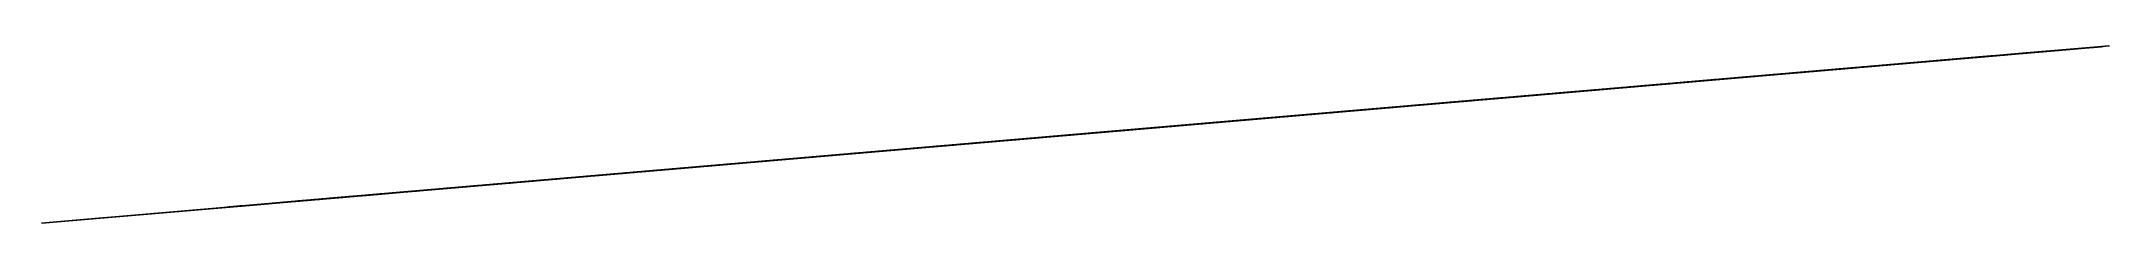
# Model space of a CAD drawing. Header units: millimetres. Extents: x 235072 to 246269, y 20126 to 21085.
import ezdxf

# ---------------------------------------------------------------- set-up
doc = ezdxf.new("R2010")
doc.units = ezdxf.units.MM
doc.header["$MEASUREMENT"] = 0
doc.linetypes.add('CENTER2', pattern=[1.125, 0.75, -0.125, 0.125, -0.125])
doc.linetypes.add('HIDDEN2', pattern=[0.1875, 0.125, -0.0625])
for name, color, linetype, true_color in [('Section 1-0', 7, 'Continuous', 0xe7f0ff), ('Section 1-PR-STEL-EQIP-PUMP_3_SEEPEX_BTVE70-24_100-18', 7, 'Continuous', 0x1111d0), ('Section 1-UCD756', 7, 'Continuous', 0xe7f0ff)]:
    doc.layers.add(name, color=color, linetype=linetype, true_color=true_color)
for name, color, linetype in [('Section 1-150-DS-B4-404', 1, 'Continuous'), ('Section 1-150-SL-B4-093', 14, 'Continuous'), ('Section 1-150-SL-B4-094', 14, 'Continuous'), ('Section 1-150-SL-B4-095', 14, 'Continuous'), ('Section 1-150-SL-B4-216', 85, 'Continuous'), ('Section 1-150-SL-B4-221', 85, 'Continuous'), ('Section 1-150-SL-B4-250', 14, 'Continuous'), ('Section 1-300-CEN-D3-224', 70, 'Continuous'), ('Section 1-300-CEN-D3-258', 70, 'Continuous'), ('Section 1-300-FA-D4-234', 50, 'Continuous'), ('Section 1-300-FA-D4-256', 50, 'Continuous'), ('Section 1-50-IW-B4-023', 3, 'Continuous'), ('Section 1-50-PES-D1-029', 4, 'Continuous'), ('Section 1-50-PES-D1-243', 4, 'Continuous'), ('Section 1-A-FLOR', 192, 'Continuous'), ('Section 1-CENTER', 1, 'CENTER2'), ('Section 1-HIDDEN', 7, 'HIDDEN2'), ('Section 1-JIB', 6, 'Continuous'), ('Section 1-MONO BEAM', 6, 'Continuous'), ('Section 1-PR-STEL-EQIP_DUCTS_CHUTES', 85, 'Continuous'), ('Section 1-PROPOSED_PIPE_SUPPORT_2', 6, 'Continuous'), ('Section 1-PROPOSED_PIPE_SUPPORT_3', 6, 'Continuous'), ('Section 1-RE', 5, 'Continuous'), ('Section 1-S-BEAM', 12, 'Continuous'), ('Section 1-S-COLS', 52, 'Continuous'), ('Section 1-SLUDGE TO STRAIN PRESS INLET', 3, 'Continuous')]:
    doc.layers.add(name, color=color, linetype=linetype)

# ---------------------------------------------------------------- blocks, each defined once
blk = doc.blocks.new('*U34')
at = {"layer": 'Section 1-MONO BEAM', "color": 0, "linetype": 'ByBlock', "lineweight": -2}
for p, q in [((241934, 20714, 24634), (242681, 20778, 24634)), ((241934, 20714, 24625), (242681, 20778, 24625)), ((242681, 20778, 24789), (242681, 20778, 24634)), ((242681, 20778, 24634), (242681, 20778, 24625)), ((240589, 20599, 24625), (240747, 20612, 24625)), ((240591, 20599, 24634), (240747, 20612, 24634)), ((238973, 20461, 24634), (240148, 20561, 24634)), ((238973, 20461, 24625), (240147, 20561, 24625)), ((236691, 20265, 24634), (237346, 20321, 24634)), ((236691, 20265, 24625), (237346, 20321, 24625)), ((237668, 20349, 24634), (237974, 20375, 24634)), ((237668, 20349, 24625), (237974, 20375, 24625)), ((235072, 20126, 24634), (236164, 20220, 24634)), ((235072, 20126, 24625), (236133, 20217, 24625)), ((236177, 20221, 24634), (236523, 20251, 24634)), ((235072, 20126, 24625), (235072, 20126, 24634)), ((235072, 20126, 24634), (235072, 20126, 24789))]:
    blk.add_line(p, q, dxfattribs=at)
blk = doc.blocks.new('*U35')
at = {"layer": 'Section 1-S-BEAM', "color": 0, "linetype": 'ByBlock', "lineweight": -2}
for p, q in [((241325, 20662, 24789), (242875, 20795, 24789)), ((241679, 20692, 24986), (242875, 20795, 24986)), ((241743, 20698, 24799), (242875, 20795, 24799)), ((241743, 20698, 24996), (242820, 20790, 24996)), ((242833, 20791, 24996), (242865, 20794, 24996)), ((242875, 20795, 24986), (242875, 20795, 24799)), ((242875, 20795, 24799), (242875, 20795, 24789)), ((242875, 20795, 24994), (242875, 20795, 24986)), ((240615, 20601, 24789), (240747, 20612, 24789)), ((240617, 20601, 24799), (240747, 20612, 24799)), ((240646, 20604, 24986), (240747, 20612, 24986)), ((240647, 20604, 24996), (240747, 20612, 24996)), ((240966, 20631, 24986), (241107, 20643, 24986)), ((240966, 20631, 24799), (241107, 20643, 24799)), ((240966, 20631, 24789), (241107, 20643, 24789)), ((240966, 20631, 24996), (241107, 20643, 24996)), ((241325, 20662, 24986), (241674, 20692, 24986)), ((241325, 20662, 24799), (241610, 20686, 24799)), ((241325, 20662, 24996), (241610, 20686, 24996)), ((237668, 20349, 24789), (240167, 20563, 24789)), ((239191, 20479, 24986), (239946, 20544, 24986)), ((239255, 20485, 24799), (240168, 20563, 24799)), ((239255, 20485, 24996), (239946, 20544, 24996)), ((239969, 20546, 24996), (240004, 20549, 24996)), ((239970, 20546, 24986), (240004, 20549, 24986)), ((237931, 20371, 24986), (239186, 20479, 24986)), ((237995, 20377, 24799), (239122, 20473, 24799)), ((237995, 20377, 24996), (239122, 20473, 24996)), ((236691, 20265, 24789), (237346, 20321, 24789)), ((236691, 20265, 24986), (236797, 20274, 24986)), ((236745, 20270, 24799), (237346, 20321, 24799)), ((236745, 20270, 24996), (236755, 20271, 24996)), ((236772, 20272, 24996), (236784, 20273, 24996)), ((236838, 20278, 24986), (237340, 20321, 24986)), ((236850, 20279, 24996), (236863, 20280, 24996)), ((236879, 20281, 24996), (237333, 20320, 24996)), ((237669, 20349, 24799), (237862, 20365, 24799)), ((237674, 20349, 24986), (237926, 20371, 24986)), ((237681, 20350, 24996), (237862, 20365, 24996)), ((235072, 20126, 24789), (236523, 20251, 24789)), ((235072, 20126, 24986), (235427, 20157, 24986)), ((235432, 20157, 24986), (236523, 20251, 24986)), ((235496, 20163, 24799), (236523, 20251, 24799)), ((235496, 20163, 24996), (236523, 20251, 24996)), ((235072, 20126, 24799), (235363, 20151, 24799)), ((235072, 20126, 24996), (235363, 20151, 24996)), ((235072, 20126, 24789), (235072, 20126, 24799)), ((235072, 20126, 24799), (235072, 20126, 24986)), ((235072, 20126, 24986), (235072, 20126, 24996))]:
    blk.add_line(p, q, dxfattribs=at)
blk = doc.blocks.new('*U36')
at = {"layer": 'Section 1-A-FLOR', "color": 0, "linetype": 'ByBlock', "lineweight": -2}
for p, q in [((243591, 20856, 21625), (235072, 20126, 21625)), ((243591, 20856, 22000), (235072, 20126, 22000)), ((243591, 20856, 21625), (243591, 20856, 22000)), ((235072, 20126, 22000), (235072, 20126, 21625))]:
    blk.add_line(p, q, dxfattribs=at)
blk = doc.blocks.new('*U38')
at = {"layer": 'Section 1-S-BEAM', "color": 0, "linetype": 'ByBlock', "lineweight": -2}
for p, q in [((235496, 20163, 24996), (235363, 20151, 24996)), ((235363, 20151, 24794), (235496, 20163, 24794)), ((235363, 20151, 24989), (235427, 20157, 24989)), ((235427, 20157, 24801), (235363, 20151, 24801)), ((235427, 20157, 24989), (235427, 20157, 24801)), ((235496, 20163, 24801), (235432, 20157, 24801)), ((235432, 20157, 24989), (235496, 20163, 24989)), ((235432, 20157, 24801), (235432, 20157, 24989)), ((235496, 20163, 24794), (235496, 20163, 24801)), ((235496, 20163, 24989), (235496, 20163, 24996)), ((235363, 20151, 24996), (235363, 20151, 24989)), ((235363, 20151, 24801), (235363, 20151, 24794)), ((235363, 20151, 24989), (235363, 20151, 24989)), ((235363, 20151, 24801), (235363, 20151, 24801)), ((235363, 20151, 24794), (235363, 20151, 24794)), ((235363, 20151, 24996), (235363, 20151, 24996))]:
    blk.add_line(p, q, dxfattribs=at)
blk = doc.blocks.new('*U40')
at = {"layer": 'Section 1-HIDDEN', "extrusion": (-0.085306, 0.996355, -3.60132e-31)}
blk.add_arc((-236984, 24236), 45.2, 138.1897, 221.8103, dxfattribs=at)
at = {"layer": 'Section 1-RE', "color": 0, "linetype": 'ByBlock', "lineweight": -2, "extrusion": (-0.085306, 0.996355, -4.07641e-31)}
blk.add_arc((-236984, 24236), 45.2, 221.8103, 90, dxfattribs=at)
at = {"layer": 'Section 1-RE', "color": 0, "linetype": 'ByBlock', "lineweight": -2, "extrusion": (-0.085306, 0.996355, 2.32993e-29)}
blk.add_arc((-236984, 24236), 45.2, 90, 138.1897, dxfattribs=at)
blk = doc.blocks.new('*U41')
at = {"layer": 'Section 1-CENTER'}
blk.add_line((236158, 20219, 24236), (236120, 20216, 24236), dxfattribs=at)
at = {"layer": 'Section 1-HIDDEN', "extrusion": (0.085306, -0.996355, 0)}
blk.add_arc((236984, 24236), 32.9, 293.5565, 66.4435, dxfattribs=at)
at = {"layer": 'Section 1-HIDDEN'}
for points, knots in [([(236150, 20219, 24236), (236150, 20219, 24235), (236150, 20219, 24234), (236150, 20219, 24232), (236150, 20219, 24231), (236149, 20219, 24229), (236149, 20219, 24228), (236149, 20219, 24226), (236148, 20219, 24225), (236148, 20219, 24223), (236147, 20219, 24222), (236146, 20218, 24221), (236146, 20218, 24220), (236145, 20218, 24218), (236144, 20218, 24217), (236143, 20218, 24216), (236142, 20218, 24215), (236141, 20218, 24214), (236140, 20218, 24213), (236138, 20218, 24212), (236138, 20218, 24211), (236136, 20218, 24210), (236135, 20218, 24210), (236133, 20217, 24209), (236132, 20217, 24208), (236131, 20217, 24208), (236130, 20217, 24207), (236128, 20217, 24207), (236127, 20217, 24206), (236125, 20217, 24206), (236124, 20217, 24206), (236122, 20216, 24206), (236121, 20216, 24206), (236120, 20216, 24206)], [89.456044, 89.456044, 89.456044, 89.456044, 92.240313, 92.240313, 95.024582, 95.024582, 97.808851, 97.808851, 100.593119, 100.593119, 103.39436, 103.39436, 106.1956, 106.1956, 108.996841, 108.996841, 111.798081, 111.798081, 114.602672, 114.602672, 117.407264, 117.407264, 120.211855, 120.211855, 123.016446, 123.016446, 125.816661, 125.816661, 128.616876, 128.616876, 131.417091, 131.417091, 134.217306, 134.217306, 134.217306, 134.217306]), ([(236120, 20216, 24266), (236121, 20216, 24266), (236122, 20216, 24266), (236124, 20217, 24266), (236125, 20217, 24266), (236127, 20217, 24265), (236128, 20217, 24265), (236130, 20217, 24264), (236131, 20217, 24264), (236132, 20217, 24263), (236133, 20217, 24263), (236135, 20218, 24262), (236136, 20218, 24261), (236138, 20218, 24260), (236138, 20218, 24260), (236140, 20218, 24258), (236141, 20218, 24258), (236142, 20218, 24256), (236143, 20218, 24256), (236144, 20218, 24254), (236145, 20218, 24253), (236146, 20218, 24252), (236146, 20218, 24251), (236147, 20219, 24249), (236148, 20219, 24248), (236148, 20219, 24246), (236149, 20219, 24245), (236149, 20219, 24244), (236149, 20219, 24243), (236150, 20219, 24241), (236150, 20219, 24240), (236150, 20219, 24238), (236150, 20219, 24237), (236150, 20219, 24236)], [223.606871, 223.606871, 223.606871, 223.606871, 226.407086, 226.407086, 229.207301, 229.207301, 232.007516, 232.007516, 234.807731, 234.807731, 237.612322, 237.612322, 240.416913, 240.416913, 243.221505, 243.221505, 246.026096, 246.026096, 248.827336, 248.827336, 251.628577, 251.628577, 254.429817, 254.429817, 257.231058, 257.231058, 260.015326, 260.015326, 262.799595, 262.799595, 265.583864, 265.583864, 268.368133, 268.368133, 268.368133, 268.368133])]:
    blk.add_open_spline(points, degree=3, knots=knots, dxfattribs=at)
at = {"layer": 'Section 1-RE', "color": 0, "linetype": 'ByBlock', "lineweight": -2}
for p, q in [((236120, 20216, 24206), (236164, 20220, 24206)), ((236164, 20220, 24266), (236120, 20216, 24266)), ((236164, 20220, 24269), (236177, 20221, 24269)), ((236164, 20220, 24203), (236177, 20221, 24203)), ((236164, 20220, 24269), (236164, 20220, 24203)), ((236177, 20221, 24203), (236177, 20221, 24269))]:
    blk.add_line(p, q, dxfattribs=at)
at = {"layer": 'Section 1-RE', "color": 0, "linetype": 'ByBlock', "lineweight": -2, "extrusion": (0.085306, -0.996355, 0)}
for start, end in [(66.4435, 270), (270, 293.5565)]:
    blk.add_arc((236984, 24236), 32.9, start, end, dxfattribs=at)
at = {"layer": 'Section 1-RE', "color": 0, "linetype": 'ByBlock', "lineweight": -2}
blk.add_open_spline([(236120, 20216, 24206), (236119, 20216, 24206), (236118, 20216, 24206), (236116, 20216, 24206), (236115, 20216, 24206), (236113, 20216, 24206), (236112, 20216, 24207), (236110, 20215, 24207), (236109, 20215, 24208), (236108, 20215, 24208), (236107, 20215, 24209), (236105, 20215, 24210), (236104, 20215, 24210), (236102, 20215, 24211), (236102, 20215, 24212), (236100, 20215, 24213), (236099, 20214, 24214), (236098, 20214, 24215), (236097, 20214, 24216), (236096, 20214, 24217), (236096, 20214, 24218), (236094, 20214, 24220), (236094, 20214, 24221), (236093, 20214, 24222), (236093, 20214, 24223), (236092, 20214, 24225), (236092, 20214, 24226), (236091, 20214, 24228), (236091, 20214, 24229), (236090, 20214, 24231), (236090, 20214, 24232), (236090, 20214, 24234), (236090, 20214, 24235), (236090, 20214, 24236), (236090, 20214, 24237), (236090, 20214, 24238), (236090, 20214, 24240), (236090, 20214, 24241), (236091, 20214, 24243), (236091, 20214, 24244), (236092, 20214, 24246), (236092, 20214, 24246), (236093, 20214, 24248), (236093, 20214, 24249), (236094, 20214, 24251), (236094, 20214, 24252), (236096, 20214, 24253), (236096, 20214, 24254), (236097, 20214, 24256), (236098, 20214, 24256), (236099, 20214, 24258), (236100, 20215, 24258), (236102, 20215, 24260), (236102, 20215, 24260), (236104, 20215, 24261), (236105, 20215, 24262), (236107, 20215, 24263), (236108, 20215, 24263), (236109, 20215, 24264), (236110, 20215, 24264), (236112, 20216, 24265), (236113, 20216, 24265), (236115, 20216, 24266), (236116, 20216, 24266), (236118, 20216, 24266), (236119, 20216, 24266), (236120, 20216, 24266)], degree=3, knots=[134.217306, 134.217306, 134.217306, 134.217306, 137.014324, 137.014324, 139.811342, 139.811342, 142.608361, 142.608361, 145.405379, 145.405379, 148.199073, 148.199073, 150.992766, 150.992766, 153.78646, 153.78646, 156.580153, 156.580153, 159.372101, 159.372101, 162.164048, 162.164048, 164.955995, 164.955995, 167.747942, 167.747942, 170.538979, 170.538979, 173.330015, 173.330015, 176.121052, 176.121052, 178.912089, 178.912089, 178.912089, 181.703125, 181.703125, 184.494162, 184.494162, 187.285198, 187.285198, 190.076235, 190.076235, 192.868182, 192.868182, 195.660129, 195.660129, 198.452076, 198.452076, 201.244024, 201.244024, 204.037717, 204.037717, 206.831411, 206.831411, 209.625104, 209.625104, 212.418798, 212.418798, 215.215816, 215.215816, 218.012835, 218.012835, 220.809853, 220.809853, 223.606871, 223.606871, 223.606871, 223.606871], dxfattribs=at)
blk = doc.blocks.new('*U42')
at = {"layer": 'Section 1-CENTER'}
for p in [(236158, 20219, 24602), (236120, 20216, 24564)]:
    blk.add_line(p, (236120, 20216, 24602), dxfattribs=at)
at = {"layer": 'Section 1-RE', "color": 0, "linetype": 'ByBlock', "lineweight": -2}
for p, q in [((236153, 20219, 24558), (236087, 20213, 24558)), ((236087, 20213, 24545), (236153, 20219, 24545)), ((236087, 20213, 24558), (236087, 20213, 24545)), ((236153, 20219, 24558), (236153, 20219, 24545)), ((236164, 20220, 24635), (236177, 20221, 24635)), ((236164, 20220, 24569), (236177, 20221, 24569)), ((236164, 20220, 24635), (236164, 20220, 24569)), ((236177, 20221, 24569), (236177, 20221, 24635))]:
    blk.add_line(p, q, dxfattribs=at)
at = {"layer": 'Section 1-RE', "color": 0, "linetype": 'ByBlock', "lineweight": -2, "extrusion": (-0.085306, 0.996355, -2.05687e-29)}
blk.add_arc((-237030, 24556), 76.6, 2.0503, 87.9497, dxfattribs=at)
at = {"layer": 'Section 1-RE', "color": 0, "linetype": 'ByBlock', "lineweight": -2, "extrusion": (0.085306, -0.996355, 0)}
blk.add_arc((237030, 24556), 16.3, 99.6729, 170.3271, dxfattribs=at)
blk = doc.blocks.new('*U43')
at = {"layer": 'Section 1-HIDDEN'}
for p, q in [((236090, 20214, 24279), (236150, 20219, 24279)), ((236150, 20219, 24293), (236090, 20214, 24293)), ((236090, 20214, 24269), (236090, 20214, 24236)), ((236120, 20216, 24274), (236120, 20216, 24236)), ((236150, 20219, 24236), (236150, 20219, 24269))]:
    blk.add_line(p, q, dxfattribs=at)
blk.add_open_spline([(236120, 20216, 24266), (236119, 20216, 24266), (236118, 20216, 24266), (236116, 20216, 24266), (236115, 20216, 24266), (236113, 20216, 24265), (236112, 20216, 24265), (236110, 20215, 24265), (236109, 20215, 24264), (236108, 20215, 24263), (236107, 20215, 24263), (236105, 20215, 24262), (236104, 20215, 24262), (236102, 20215, 24260), (236102, 20215, 24260), (236100, 20215, 24259), (236099, 20214, 24258), (236098, 20214, 24257), (236097, 20214, 24256), (236096, 20214, 24254), (236096, 20214, 24253), (236094, 20214, 24252), (236094, 20214, 24251), (236093, 20214, 24249), (236093, 20214, 24248), (236092, 20214, 24247), (236091, 20214, 24246), (236091, 20214, 24244), (236091, 20214, 24243), (236090, 20214, 24241), (236090, 20214, 24240), (236090, 20214, 24238), (236090, 20214, 24237), (236090, 20214, 24235), (236090, 20214, 24234), (236090, 20214, 24232), (236090, 20214, 24231), (236091, 20214, 24229), (236091, 20214, 24228), (236091, 20214, 24226), (236092, 20214, 24225), (236093, 20214, 24223), (236093, 20214, 24223), (236094, 20214, 24221), (236094, 20214, 24220), (236096, 20214, 24218), (236096, 20214, 24217), (236097, 20214, 24216), (236098, 20214, 24215), (236099, 20214, 24214), (236100, 20215, 24213), (236102, 20215, 24212), (236102, 20215, 24211), (236104, 20215, 24210), (236105, 20215, 24210), (236107, 20215, 24209), (236108, 20215, 24208), (236109, 20215, 24208), (236110, 20215, 24207), (236112, 20216, 24207), (236113, 20216, 24206), (236115, 20216, 24206), (236116, 20216, 24206), (236118, 20216, 24206), (236119, 20216, 24206), (236120, 20216, 24206), (236121, 20216, 24206), (236122, 20216, 24206), (236124, 20217, 24206), (236125, 20217, 24206), (236127, 20217, 24206), (236128, 20217, 24207), (236130, 20217, 24207), (236131, 20217, 24208), (236132, 20217, 24208), (236133, 20217, 24209), (236135, 20218, 24210), (236136, 20218, 24210), (236137, 20218, 24211), (236138, 20218, 24212), (236140, 20218, 24213), (236141, 20218, 24214), (236142, 20218, 24215), (236143, 20218, 24216), (236144, 20218, 24217), (236144, 20218, 24218), (236145, 20218, 24220), (236146, 20218, 24221), (236147, 20219, 24223), (236147, 20219, 24223), (236148, 20219, 24225), (236148, 20219, 24226), (236149, 20219, 24228), (236149, 20219, 24229), (236150, 20219, 24231), (236150, 20219, 24232), (236150, 20219, 24234), (236150, 20219, 24235), (236150, 20219, 24237), (236150, 20219, 24238), (236150, 20219, 24240), (236150, 20219, 24241), (236149, 20219, 24243), (236149, 20219, 24244), (236148, 20219, 24246), (236148, 20219, 24247), (236147, 20219, 24248), (236147, 20219, 24249), (236146, 20218, 24251), (236145, 20218, 24252), (236144, 20218, 24253), (236144, 20218, 24254), (236142, 20218, 24256), (236142, 20218, 24257), (236141, 20218, 24258), (236140, 20218, 24259), (236138, 20218, 24260), (236137, 20218, 24260), (236136, 20218, 24262), (236135, 20218, 24262), (236133, 20217, 24263), (236132, 20217, 24263), (236131, 20217, 24264), (236130, 20217, 24265), (236128, 20217, 24265), (236127, 20217, 24265), (236125, 20217, 24266), (236124, 20217, 24266), (236122, 20216, 24266), (236121, 20216, 24266), (236120, 20216, 24266)], degree=3, knots=[89.456044, 89.456044, 89.456044, 89.456044, 92.240313, 92.240313, 95.024582, 95.024582, 97.808851, 97.808851, 100.593119, 100.593119, 103.39436, 103.39436, 106.1956, 106.1956, 108.996841, 108.996841, 111.798081, 111.798081, 114.602672, 114.602672, 117.407264, 117.407264, 120.211855, 120.211855, 123.016446, 123.016446, 125.816661, 125.816661, 128.616876, 128.616876, 131.417091, 131.417091, 134.217306, 134.217306, 137.014324, 137.014324, 139.811342, 139.811342, 142.608361, 142.608361, 145.405379, 145.405379, 148.199073, 148.199073, 150.992766, 150.992766, 153.78646, 153.78646, 156.580153, 156.580153, 159.372101, 159.372101, 162.164048, 162.164048, 164.955995, 164.955995, 167.747942, 167.747942, 170.538979, 170.538979, 173.330015, 173.330015, 176.121052, 176.121052, 178.912089, 178.912089, 178.912089, 181.703125, 181.703125, 184.494162, 184.494162, 187.285198, 187.285198, 190.076235, 190.076235, 192.868182, 192.868182, 195.660129, 195.660129, 198.452076, 198.452076, 201.244024, 201.244024, 204.037717, 204.037717, 206.831411, 206.831411, 209.625104, 209.625104, 212.418798, 212.418798, 215.215816, 215.215816, 218.012835, 218.012835, 220.809853, 220.809853, 223.606871, 223.606871, 226.407086, 226.407086, 229.207301, 229.207301, 232.007516, 232.007516, 234.807731, 234.807731, 237.612322, 237.612322, 240.416913, 240.416913, 243.221505, 243.221505, 246.026096, 246.026096, 248.827336, 248.827336, 251.628577, 251.628577, 254.429817, 254.429817, 257.231058, 257.231058, 260.015326, 260.015326, 262.799595, 262.799595, 265.583864, 265.583864, 268.368133, 268.368133, 268.368133, 268.368133], dxfattribs=at)
at = {"layer": 'Section 1-RE', "color": 0, "linetype": 'ByBlock', "lineweight": -2}
for p, q in [((236087, 20213, 24279), (236090, 20214, 24279)), ((236090, 20214, 24293), (236087, 20213, 24293)), ((236087, 20213, 24279), (236087, 20213, 24293)), ((236090, 20214, 24279), (236090, 20214, 24269)), ((236150, 20219, 24279), (236153, 20219, 24279)), ((236153, 20219, 24293), (236150, 20219, 24293)), ((236150, 20219, 24269), (236150, 20219, 24279)), ((236153, 20219, 24279), (236153, 20219, 24293))]:
    blk.add_line(p, q, dxfattribs=at)
blk = doc.blocks.new('*U44')
at = {"layer": 'Section 1-HIDDEN', "extrusion": (-0.085306, 0.996355, 4.59058e-30)}
blk.add_circle((-236984, 24236), 30.2, dxfattribs=at)
blk = doc.blocks.new('*U45')
at = {"layer": 'Section 1-CENTER'}
blk.add_line((236120, 20216, 24274), (236120, 20216, 24564), dxfattribs=at)
at = {"layer": 'Section 1-RE', "color": 0, "linetype": 'ByBlock', "lineweight": -2}
for p, q in [((236090, 20214, 24545), (236090, 20214, 24293)), ((236150, 20219, 24545), (236150, 20219, 24293))]:
    blk.add_line(p, q, dxfattribs=at)
blk = doc.blocks.new('*U46')
at = {"layer": 'Section 1-HIDDEN'}
for p, q in [((236095, 20214, 24316), (236095, 20214, 24319)), ((236095, 20214, 24236), (236095, 20214, 24273)), ((236145, 20218, 24316), (236145, 20218, 24319)), ((236145, 20218, 24236), (236145, 20218, 24273))]:
    blk.add_line(p, q, dxfattribs=at)
at = {"layer": 'Section 1-HIDDEN', "extrusion": (0.085306, -0.996355, 0)}
blk.add_circle((236984, 24236), 30, dxfattribs=at)
at = {"layer": 'Section 1-HIDDEN', "extrusion": (-0.085306, 0.996355, -1.38664e-30)}
blk.add_circle((-236984, 24236), 25, dxfattribs=at)
at = {"layer": 'Section 1-HIDDEN', "extrusion": (-0.085306, 0.996355, -7.01581e-31)}
blk.add_circle((-236984, 24236), 22.5, dxfattribs=at)
at = {"layer": 'Section 1-HIDDEN', "extrusion": (-0.085306, 0.996355, 4.18608e-16)}
blk.add_ellipse((236120, 20216, 24316), major_axis=(-29.9, -2.6), ratio=0.258819, start_param=4.712389, end_param=6.283185, dxfattribs=at)
at = {"layer": 'Section 1-HIDDEN', "extrusion": (-0.085306, 0.996355, 2.52113e-16)}
blk.add_ellipse((236120, 20216, 24319), major_axis=(-29.9, -2.6), ratio=0.258819, start_param=4.712389, end_param=6.095483, dxfattribs=at)
at = {"layer": 'Section 1-HIDDEN', "extrusion": (-0.085306, 0.996355, 1.54081e-16)}
blk.add_ellipse((236120, 20216, 24327), major_axis=(-25.6, -2.2), ratio=0.258819, start_param=4.712389, end_param=6.719351, dxfattribs=at)
at = {"layer": 'Section 1-HIDDEN', "extrusion": (-0.085306, 0.996355, 5.08018e-16)}
blk.add_ellipse((236120, 20216, 24319), major_axis=(-24.9, -2.1), ratio=0.258819, start_param=4.712389, end_param=6.553793, dxfattribs=at)
at = {"layer": 'Section 1-HIDDEN', "extrusion": (0.085306, -0.996355, -6.3097e-16)}
blk.add_ellipse((236120, 20216, 24277), major_axis=(24.9, 2.1), ratio=0.258819, start_param=3.141593, end_param=6.283185, dxfattribs=at)
at = {"layer": 'Section 1-HIDDEN', "extrusion": (-0.085306, 0.996355, 6.42679e-16)}
blk.add_ellipse((236120, 20216, 24316), major_axis=(-24.9, -2.1), ratio=0.258819, start_param=0, end_param=6.283185, dxfattribs=at)
at = {"layer": 'Section 1-HIDDEN', "extrusion": (0.085306, -0.996355, -9.90984e-16)}
blk.add_ellipse((236120, 20216, 24277), major_axis=(29.9, 2.6), ratio=0.258819, start_param=3.713362, end_param=4.712389, dxfattribs=at)
at = {"layer": 'Section 1-HIDDEN', "extrusion": (-0.085306, 0.996355, 5.69858e-16)}
blk.add_ellipse((236120, 20216, 24316), major_axis=(-29.9, -2.6), ratio=0.258819, start_param=3.141593, end_param=4.712389, dxfattribs=at)
at = {"layer": 'Section 1-HIDDEN', "extrusion": (-0.085306, 0.996355, 6.11026e-16)}
blk.add_ellipse((236120, 20216, 24319), major_axis=(-29.9, -2.6), ratio=0.258819, start_param=3.329295, end_param=4.712389, dxfattribs=at)
at = {"layer": 'Section 1-HIDDEN', "extrusion": (-0.085306, 0.996355, 3.27375e-16)}
blk.add_ellipse((236120, 20216, 24327), major_axis=(-25.6, -2.2), ratio=0.258819, start_param=2.705427, end_param=4.712389, dxfattribs=at)
at = {"layer": 'Section 1-HIDDEN', "extrusion": (0.085306, -0.996355, -4.01228e-16)}
blk.add_ellipse((236120, 20216, 24277), major_axis=(29.9, 2.6), ratio=0.258819, start_param=4.712389, end_param=5.711416, dxfattribs=at)
at = {"layer": 'Section 1-HIDDEN', "extrusion": (-0.085306, 0.996355, 8.45036e-16)}
blk.add_ellipse((236120, 20216, 24319), major_axis=(-24.9, -2.1), ratio=0.258819, start_param=2.870985, end_param=4.712389, dxfattribs=at)
at = {"layer": 'Section 1-RE', "color": 0, "linetype": 'ByBlock', "lineweight": -2}
for p, q in [((236090, 20214, 24277), (236090, 20214, 24316)), ((236095, 20214, 24273), (236095, 20214, 24277)), ((236145, 20218, 24273), (236145, 20218, 24277)), ((236150, 20219, 24277), (236150, 20219, 24316))]:
    blk.add_line(p, q, dxfattribs=at)
at = {"layer": 'Section 1-RE', "color": 0, "linetype": 'ByBlock', "lineweight": -2, "extrusion": (-0.085306, 0.996355, -2.60396e-29)}
blk.add_arc((-236984, 24287), 48, 60.9574, 119.0426, dxfattribs=at)
at = {"layer": 'Section 1-RE', "color": 0, "linetype": 'ByBlock', "lineweight": -2, "extrusion": (0.085306, -0.996355, -6.98849e-16)}
blk.add_ellipse((236120, 20216, 24277), major_axis=(29.9, 2.6), ratio=0.258819, start_param=5.711416, end_param=9.996547, dxfattribs=at)
at = {"layer": 'Section 1-RE', "color": 0, "linetype": 'ByBlock', "lineweight": -2, "extrusion": (-0.085306, 0.996355, 8.91267e-16)}
blk.add_ellipse((236120, 20216, 24319), major_axis=(-29.9, -2.6), ratio=0.258819, start_param=6.095483, end_param=9.612481, dxfattribs=at)
at = {"layer": 'Section 1-RE', "color": 0, "linetype": 'ByBlock', "lineweight": -2, "extrusion": (-0.085306, 0.996355, 7.61669e-16)}
blk.add_ellipse((236120, 20216, 24316), major_axis=(-29.9, -2.6), ratio=0.258819, start_param=0, end_param=3.141593, dxfattribs=at)
at = {"layer": 'Section 1-RE', "color": 0, "linetype": 'ByBlock', "lineweight": -2, "extrusion": (0.085306, -0.996355, -6.71954e-16)}
blk.add_ellipse((236120, 20216, 24277), major_axis=(24.9, 2.1), ratio=0.258819, start_param=1.570796, end_param=3.141593, dxfattribs=at)
at = {"layer": 'Section 1-RE', "color": 0, "linetype": 'ByBlock', "lineweight": -2, "extrusion": (-0.085306, 0.996355, 4.03587e-17)}
blk.add_ellipse((236120, 20216, 24319), major_axis=(-24.9, -2.1), ratio=0.258819, start_param=0.270608, end_param=2.870985, dxfattribs=at)
at = {"layer": 'Section 1-RE', "color": 0, "linetype": 'ByBlock', "lineweight": -2, "extrusion": (-0.085306, 0.996355, -1.39483e-16)}
blk.add_ellipse((236120, 20216, 24327), major_axis=(-25.6, -2.2), ratio=0.258819, start_param=0.436165, end_param=2.705427, dxfattribs=at)
at = {"layer": 'Section 1-RE', "color": 0, "linetype": 'ByBlock', "lineweight": -2, "extrusion": (0.085306, -0.996355, -2.27714e-16)}
blk.add_ellipse((236120, 20216, 24277), major_axis=(24.9, 2.1), ratio=0.258819, start_param=0, end_param=1.570796, dxfattribs=at)
at = {"layer": 'Section 1-RE', "color": 0, "linetype": 'ByBlock', "lineweight": -2}
for points, knots in [([(236090, 20214, 24319), (236090, 20214, 24320), (236090, 20214, 24321), (236091, 20214, 24324), (236091, 20214, 24324), (236092, 20214, 24326), (236093, 20214, 24327), (236094, 20214, 24328), (236095, 20214, 24328), (236096, 20214, 24329), (236096, 20214, 24329), (236097, 20214, 24329)], [3.1415927, 3.1415927, 3.1415927, 3.1415927, 3.2288257, 3.2288257, 3.3160588, 3.3160588, 3.4032919, 3.4032919, 3.490525, 3.490525, 3.5777581, 3.5777581, 3.5777581, 3.5777581]), ([(236143, 20218, 24329), (236144, 20218, 24329), (236144, 20218, 24329), (236145, 20218, 24328), (236146, 20218, 24328), (236147, 20219, 24327), (236147, 20219, 24326), (236148, 20219, 24324), (236149, 20219, 24324), (236150, 20219, 24321), (236150, 20219, 24320), (236150, 20219, 24319)], [5.8470199, 5.8470199, 5.8470199, 5.8470199, 5.9342529, 5.9342529, 6.021486, 6.021486, 6.1087191, 6.1087191, 6.1959522, 6.1959522, 6.2831853, 6.2831853, 6.2831853, 6.2831853])]:
    blk.add_open_spline(points, degree=3, knots=knots, dxfattribs=at)
blk = doc.blocks.new('*U47')
at = {"layer": 'Section 1-CENTER'}
blk.add_line((236363, 20237, 24236), (236158, 20219, 24236), dxfattribs=at)
at = {"layer": 'Section 1-RE', "color": 0, "linetype": 'ByBlock', "lineweight": -2}
for p, q in [((236177, 20221, 24266), (236352, 20236, 24266)), ((236177, 20221, 24206), (236352, 20236, 24206))]:
    blk.add_line(p, q, dxfattribs=at)
blk = doc.blocks.new('*U48')
at = {"layer": 'Section 1-CENTER'}
blk.add_line((236158, 20219, 24602), (236569, 20255, 24602), dxfattribs=at)
at = {"layer": 'Section 1-RE', "color": 0, "linetype": 'ByBlock', "lineweight": -2}
for p, q in [((236550, 20253, 24572), (236177, 20221, 24572)), ((236550, 20253, 24632), (236177, 20221, 24632))]:
    blk.add_line(p, q, dxfattribs=at)
blk = doc.blocks.new('*U49')
at = {"layer": 'Section 1-CENTER'}
blk.add_line((236465, 20246, 24236), (236363, 20237, 24236), dxfattribs=at)
at = {"layer": 'Section 1-RE', "color": 0, "linetype": 'ByBlock', "lineweight": -2}
for p, q in [((236368, 20237, 24203), (236352, 20236, 24203)), ((236368, 20237, 24269), (236352, 20236, 24269)), ((236352, 20236, 24269), (236352, 20236, 24203)), ((236380, 20239, 24206), (236368, 20237, 24206)), ((236380, 20239, 24266), (236368, 20237, 24266)), ((236368, 20237, 24203), (236368, 20237, 24269)), ((236380, 20239, 24266), (236380, 20239, 24206)), ((236459, 20245, 24206), (236447, 20244, 24206)), ((236459, 20245, 24266), (236447, 20244, 24266)), ((236447, 20244, 24206), (236447, 20244, 24266)), ((236459, 20245, 24269), (236476, 20247, 24269)), ((236459, 20245, 24203), (236476, 20247, 24203)), ((236459, 20245, 24269), (236459, 20245, 24203)), ((236476, 20247, 24203), (236476, 20247, 24269))]:
    blk.add_line(p, q, dxfattribs=at)
at = {"layer": 'Section 1-RE', "color": 0, "linetype": 'ByBlock', "lineweight": -2, "extrusion": (-0.085306, 0.996355, 2.1368e-30)}
blk.add_arc((-237279, 24236), 45.2, 41.8103, 138.1897, dxfattribs=at)
at = {"layer": 'Section 1-RE', "color": 0, "linetype": 'ByBlock', "lineweight": -2, "extrusion": (-0.085306, 0.996355, -6.55868e-30)}
blk.add_arc((-237279, 24236), 45.2, 221.8103, 318.1897, dxfattribs=at)
blk = doc.blocks.new('*U50')
at = {"layer": 'Section 1-UCD756', "color": 0, "linetype": 'ByBlock', "lineweight": -2}
for p, q in [((241055, 20639, 27176), (237075, 20298, 27176)), ((240923, 20627, 27115), (240140, 20560, 27115)), ((240917, 20627, 27104), (240146, 20561, 27104)), ((241266, 20657, 27565), (240350, 20578, 27565)), ((240350, 20578, 27565), (241266, 20657, 27565)), ((241129, 20645, 27686), (240413, 20584, 27686)), ((240413, 20584, 27686), (241129, 20645, 27686)), ((241129, 20645, 27631), (240413, 20584, 27631)), ((240413, 20584, 27631), (241129, 20645, 27631)), ((241129, 20645, 27581), (240413, 20584, 27581)), ((240413, 20584, 27581), (241129, 20645, 27581)), ((240413, 20584, 27937), (241129, 20645, 27937)), ((241129, 20645, 27937), (240413, 20584, 27937)), ((240413, 20584, 27893), (241129, 20645, 27893)), ((241129, 20645, 27893), (240413, 20584, 27893)), ((240413, 20584, 27843), (241129, 20645, 27843)), ((241129, 20645, 27843), (240413, 20584, 27843)), ((240413, 20584, 27788), (241129, 20645, 27788)), ((241129, 20645, 27788), (240413, 20584, 27788)), ((241055, 20639, 26148), (240448, 20587, 26148)), ((241055, 20639, 26118), (240448, 20587, 26118)), ((241055, 20639, 26108), (240448, 20587, 26108)), ((241055, 20639, 26103), (240448, 20587, 26103)), ((241023, 20636, 26716), (240448, 20587, 26716)), ((240448, 20587, 26716), (241023, 20636, 26716)), ((241014, 20635, 26722), (240448, 20587, 26722)), ((240955, 20630, 26746), (240448, 20587, 26746)), ((240699, 20608, 26093), (240448, 20587, 26093)), ((240494, 20591, 27678), (241129, 20645, 27686)), ((241129, 20645, 27686), (240494, 20591, 27678)), ((240494, 20591, 27616), (241129, 20645, 27631)), ((241129, 20645, 27631), (240494, 20591, 27616)), ((241129, 20645, 27971), (240494, 20591, 28003)), ((240494, 20591, 28003), (241129, 20645, 27971)), ((241129, 20645, 27937), (240494, 20591, 27964)), ((240494, 20591, 27964), (241129, 20645, 27937)), ((241129, 20645, 27893), (240494, 20591, 27915)), ((240494, 20591, 27915), (241129, 20645, 27893)), ((241129, 20645, 27843), (240494, 20591, 27858)), ((240494, 20591, 27858), (241129, 20645, 27843)), ((241129, 20645, 27788), (240494, 20591, 27796)), ((240494, 20591, 27796), (241129, 20645, 27788)), ((241066, 20640, 27731), (240494, 20591, 27731)), ((240494, 20591, 27743), (241066, 20640, 27743)), ((240494, 20591, 27731), (241066, 20640, 27731)), ((241066, 20640, 27743), (240494, 20591, 27743)), ((241066, 20640, 27666), (240494, 20591, 27666)), ((240494, 20591, 27678), (241066, 20640, 27678)), ((240494, 20591, 27666), (241066, 20640, 27666)), ((241066, 20640, 27678), (240494, 20591, 27678)), ((241066, 20640, 27605), (240494, 20591, 27605)), ((240494, 20591, 27616), (241066, 20640, 27616)), ((240494, 20591, 27605), (241066, 20640, 27605)), ((241066, 20640, 27616), (240494, 20591, 27616)), ((241066, 20640, 28003), (240494, 20591, 28003)), ((240494, 20591, 28009), (241066, 20640, 28009)), ((240494, 20591, 28003), (241066, 20640, 28003)), ((241066, 20640, 28009), (240494, 20591, 28009)), ((241066, 20640, 27964), (240494, 20591, 27964)), ((240494, 20591, 27972), (241066, 20640, 27972)), ((240494, 20591, 27964), (241066, 20640, 27964)), ((241066, 20640, 27972), (240494, 20591, 27972)), ((241066, 20640, 27915), (240494, 20591, 27915)), ((240494, 20591, 27925), (241066, 20640, 27925)), ((240494, 20591, 27915), (241066, 20640, 27915)), ((241066, 20640, 27925), (240494, 20591, 27925)), ((241066, 20640, 27858), (240494, 20591, 27858)), ((240494, 20591, 27869), (241066, 20640, 27869)), ((240494, 20591, 27858), (241066, 20640, 27858)), ((241066, 20640, 27869), (240494, 20591, 27869)), ((241066, 20640, 27796), (240494, 20591, 27796)), ((240494, 20591, 27808), (241066, 20640, 27808)), ((240494, 20591, 27796), (241066, 20640, 27796)), ((241066, 20640, 27808), (240494, 20591, 27808)), ((240844, 20621, 28046), (240494, 20591, 28046)), ((240494, 20591, 28047), (240844, 20621, 28047)), ((240494, 20591, 28046), (240844, 20621, 28046)), ((240844, 20621, 28047), (240494, 20591, 28047)), ((240844, 20621, 28012), (240494, 20591, 28031)), ((240494, 20591, 28031), (240844, 20621, 28012)), ((240844, 20621, 28031), (240494, 20591, 28031)), ((240494, 20591, 28035), (240844, 20621, 28035)), ((240494, 20591, 28031), (240844, 20621, 28031)), ((240844, 20621, 28035), (240494, 20591, 28035)), ((240685, 20607, 28035), (240494, 20591, 28046)), ((240494, 20591, 28046), (240685, 20607, 28035)), ((240667, 20606, 27565), (241129, 20645, 27581)), ((241129, 20645, 27581), (240667, 20606, 27565)), ((240699, 20608, 26103), (240699, 20608, 26093)), ((240770, 20614, 28106), (240750, 20613, 28106)), ((240770, 20614, 28247), (240750, 20613, 28247)), ((240750, 20613, 28247), (240750, 20613, 28106)), ((241110, 20643, 28267), (240770, 20614, 28267)), ((240770, 20614, 28247), (241110, 20643, 28247)), ((240770, 20614, 28086), (241110, 20643, 28086)), ((241110, 20643, 28106), (240770, 20614, 28106)), ((240770, 20614, 28106), (240770, 20614, 28086)), ((240770, 20614, 28267), (240770, 20614, 28247)), ((240770, 20614, 28106), (240770, 20614, 28247)), ((240841, 20620, 27073), (240841, 20620, 27072)), ((240844, 20621, 28086), (240844, 20621, 28009)), ((240866, 20623, 27074), (240855, 20622, 27074)), ((240869, 20623, 27073), (240869, 20623, 27072)), ((240917, 20627, 26970), (240917, 20627, 27104)), ((240928, 20628, 26969), (240928, 20628, 27110)), ((240985, 20633, 26088), (241055, 20639, 26088)), ((240985, 20633, 25383), (241005, 20634, 25383)), ((240985, 20633, 26038), (241005, 20634, 26038)), ((240985, 20633, 25383), (240985, 20633, 25383)), ((240985, 20633, 26088), (240985, 20633, 25383)), ((240985, 20633, 26038), (240985, 20633, 25383)), ((241107, 20643, 26038), (241005, 20634, 26038)), ((241107, 20643, 25383), (241005, 20634, 25383)), ((241005, 20634, 26038), (241005, 20634, 25383)), ((241010, 20635, 25370), (241030, 20637, 25370)), ((241030, 20637, 25355), (241010, 20635, 25355)), ((241010, 20635, 25355), (241010, 20635, 25370)), ((241107, 20643, 25370), (241030, 20637, 25370)), ((241030, 20637, 25355), (241107, 20643, 25355)), ((241030, 20637, 25355), (241030, 20637, 25370)), ((241046, 20638, 25370), (241046, 20638, 25383)), ((241107, 20643, 26088), (241055, 20639, 26088)), ((241055, 20639, 26088), (241107, 20643, 26088)), ((241055, 20639, 26088), (241055, 20639, 26688)), ((241055, 20639, 26688), (241055, 20639, 26088)), ((241055, 20639, 26944), (241055, 20639, 27176)), ((241055, 20639, 27191), (241055, 20639, 27176)), ((241129, 20645, 27731), (241066, 20640, 27731)), ((241066, 20640, 27743), (241129, 20645, 27743)), ((241066, 20640, 27731), (241129, 20645, 27731)), ((241129, 20645, 27743), (241066, 20640, 27743)), ((241129, 20645, 27668), (241066, 20640, 27666)), ((241066, 20640, 27678), (241129, 20645, 27686)), ((241066, 20640, 27678), (241129, 20645, 27680)), ((241129, 20645, 27686), (241066, 20640, 27678)), ((241066, 20640, 27666), (241129, 20645, 27668)), ((241129, 20645, 27680), (241066, 20640, 27678)), ((241129, 20645, 27608), (241066, 20640, 27605)), ((241066, 20640, 27616), (241129, 20645, 27631)), ((241066, 20640, 27616), (241129, 20645, 27619)), ((241129, 20645, 27631), (241066, 20640, 27616)), ((241066, 20640, 27605), (241129, 20645, 27608)), ((241129, 20645, 27619), (241066, 20640, 27616)), ((241129, 20645, 27971), (241066, 20640, 28003)), ((241066, 20640, 28003), (241129, 20645, 27971)), ((241129, 20645, 27998), (241066, 20640, 28003)), ((241066, 20640, 28009), (241129, 20645, 28004)), ((241066, 20640, 28003), (241129, 20645, 27998)), ((241129, 20645, 28004), (241066, 20640, 28009)), ((241129, 20645, 27937), (241066, 20640, 27964)), ((241066, 20640, 27964), (241129, 20645, 27937)), ((241129, 20645, 27959), (241066, 20640, 27964)), ((241066, 20640, 27972), (241129, 20645, 27967)), ((241066, 20640, 27964), (241129, 20645, 27959)), ((241129, 20645, 27967), (241066, 20640, 27972)), ((241129, 20645, 27893), (241066, 20640, 27915)), ((241066, 20640, 27915), (241129, 20645, 27893)), ((241129, 20645, 27911), (241066, 20640, 27915)), ((241066, 20640, 27925), (241129, 20645, 27921)), ((241066, 20640, 27915), (241129, 20645, 27911)), ((241129, 20645, 27921), (241066, 20640, 27925)), ((241129, 20645, 27843), (241066, 20640, 27858)), ((241066, 20640, 27858), (241129, 20645, 27843)), ((241129, 20645, 27855), (241066, 20640, 27858)), ((241066, 20640, 27869), (241129, 20645, 27866)), ((241066, 20640, 27858), (241129, 20645, 27855)), ((241129, 20645, 27866), (241066, 20640, 27869)), ((241129, 20645, 27788), (241066, 20640, 27796)), ((241066, 20640, 27796), (241129, 20645, 27788)), ((241129, 20645, 27794), (241066, 20640, 27796)), ((241066, 20640, 27808), (241129, 20645, 27806)), ((241066, 20640, 27796), (241129, 20645, 27794)), ((241129, 20645, 27806), (241066, 20640, 27808)), ((241066, 20640, 27731), (241066, 20640, 27743)), ((241066, 20640, 27743), (241066, 20640, 27731)), ((241066, 20640, 27666), (241066, 20640, 27678)), ((241066, 20640, 27678), (241066, 20640, 27666)), ((241066, 20640, 27605), (241066, 20640, 27616)), ((241066, 20640, 27616), (241066, 20640, 27605)), ((241066, 20640, 28003), (241066, 20640, 28009)), ((241066, 20640, 28009), (241066, 20640, 28003)), ((241066, 20640, 27964), (241066, 20640, 27972)), ((241066, 20640, 27972), (241066, 20640, 27964)), ((241066, 20640, 27915), (241066, 20640, 27925)), ((241066, 20640, 27925), (241066, 20640, 27915)), ((241066, 20640, 27858), (241066, 20640, 27869)), ((241066, 20640, 27869), (241066, 20640, 27858)), ((241066, 20640, 27796), (241066, 20640, 27808)), ((241066, 20640, 27808), (241066, 20640, 27796)), ((241077, 20641, 27971), (241129, 20645, 27971)), ((241129, 20645, 27971), (241077, 20641, 27971)), ((241084, 20641, 27565), (241129, 20645, 27581)), ((241129, 20645, 27581), (241084, 20641, 27565)), ((241129, 20645, 28106), (241110, 20643, 28106)), ((241129, 20645, 28247), (241110, 20643, 28247)), ((241110, 20643, 28086), (241129, 20645, 28086)), ((241110, 20643, 28086), (241110, 20643, 28106)), ((241110, 20643, 28247), (241110, 20643, 28267)), ((241110, 20643, 28247), (241110, 20643, 28106)), ((241129, 20645, 28042), (241168, 20648, 28042)), ((241129, 20645, 27731), (241129, 20645, 27736)), ((241129, 20645, 27738), (241129, 20645, 27743)), ((241129, 20645, 27743), (241129, 20645, 27738)), ((241129, 20645, 27736), (241129, 20645, 27731)), ((241129, 20645, 27680), (241129, 20645, 27680)), ((241129, 20645, 27668), (241129, 20645, 27673)), ((241129, 20645, 27675), (241129, 20645, 27680)), ((241129, 20645, 27680), (241129, 20645, 27680)), ((241129, 20645, 27680), (241129, 20645, 27675)), ((241129, 20645, 27673), (241129, 20645, 27668)), ((241129, 20645, 27619), (241129, 20645, 27619)), ((241129, 20645, 27608), (241129, 20645, 27612)), ((241129, 20645, 27614), (241129, 20645, 27619)), ((241129, 20645, 27619), (241129, 20645, 27619)), ((241129, 20645, 27619), (241129, 20645, 27614)), ((241129, 20645, 27612), (241129, 20645, 27608)), ((241129, 20645, 27998), (241129, 20645, 27998)), ((241129, 20645, 27998), (241129, 20645, 28000)), ((241129, 20645, 28001), (241129, 20645, 28004)), ((241129, 20645, 27998), (241129, 20645, 27998)), ((241129, 20645, 28004), (241129, 20645, 28001)), ((241129, 20645, 28000), (241129, 20645, 27998)), ((241129, 20645, 27959), (241129, 20645, 27959)), ((241129, 20645, 27959), (241129, 20645, 27963)), ((241129, 20645, 27964), (241129, 20645, 27967)), ((241129, 20645, 27959), (241129, 20645, 27959)), ((241129, 20645, 27967), (241129, 20645, 27964)), ((241129, 20645, 27963), (241129, 20645, 27959)), ((241129, 20645, 27911), (241129, 20645, 27911)), ((241129, 20645, 27911), (241129, 20645, 27915)), ((241129, 20645, 27917), (241129, 20645, 27921)), ((241129, 20645, 27911), (241129, 20645, 27911)), ((241129, 20645, 27921), (241129, 20645, 27917)), ((241129, 20645, 27915), (241129, 20645, 27911)), ((241129, 20645, 27855), (241129, 20645, 27855)), ((241129, 20645, 27855), (241129, 20645, 27860)), ((241129, 20645, 27862), (241129, 20645, 27866)), ((241129, 20645, 27855), (241129, 20645, 27855)), ((241129, 20645, 27866), (241129, 20645, 27862)), ((241129, 20645, 27860), (241129, 20645, 27855)), ((241129, 20645, 27794), (241129, 20645, 27794)), ((241129, 20645, 27794), (241129, 20645, 27799)), ((241129, 20645, 27801), (241129, 20645, 27806)), ((241129, 20645, 27794), (241129, 20645, 27794)), ((241129, 20645, 27806), (241129, 20645, 27801)), ((241129, 20645, 27799), (241129, 20645, 27794)), ((241129, 20645, 27737), (241129, 20645, 27737)), ((241129, 20645, 27680), (241129, 20645, 27731)), ((241129, 20645, 27673), (241129, 20645, 27674)), ((241129, 20645, 27619), (241129, 20645, 27668)), ((241129, 20645, 27613), (241129, 20645, 27613)), ((241129, 20645, 27565), (241129, 20645, 27608)), ((241129, 20645, 28004), (241129, 20645, 28012)), ((241129, 20645, 28001), (241129, 20645, 28001)), ((241129, 20645, 27967), (241129, 20645, 27998)), ((241129, 20645, 27963), (241129, 20645, 27964)), ((241129, 20645, 27921), (241129, 20645, 27959)), ((241129, 20645, 27916), (241129, 20645, 27916)), ((241129, 20645, 27866), (241129, 20645, 27911)), ((241129, 20645, 27861), (241129, 20645, 27861)), ((241129, 20645, 27806), (241129, 20645, 27855)), ((241129, 20645, 27800), (241129, 20645, 27801)), ((241129, 20645, 27743), (241129, 20645, 27794)), ((241129, 20645, 27737), (241129, 20645, 27737)), ((241129, 20645, 28106), (241129, 20645, 28247)), ((241129, 20645, 28086), (241129, 20645, 28012)), ((241156, 20647, 26890), (241830, 20705, 26716)), ((241830, 20705, 26716), (241156, 20647, 26890)), ((241180, 20649, 27982), (241168, 20648, 27987)), ((241168, 20648, 27565), (241168, 20648, 27737)), ((241168, 20648, 27737), (241168, 20648, 28042)), ((241180, 20649, 27565), (241180, 20649, 27737)), ((241180, 20649, 27737), (241180, 20649, 27982)), ((241220, 20653, 27851), (241210, 20652, 27941)), ((241210, 20652, 27565), (241210, 20652, 27737)), ((241210, 20652, 27737), (241210, 20652, 27941)), ((241214, 20652, 27565), (241266, 20657, 27565)), ((241266, 20657, 27565), (241214, 20652, 27565)), ((241220, 20653, 27623), (241214, 20652, 27565)), ((241220, 20653, 27623), (241220, 20653, 27737)), ((241220, 20653, 27737), (241220, 20653, 27851)), ((241220, 20653, 27625), (241220, 20653, 27737)), ((241220, 20653, 27737), (241220, 20653, 27850)), ((241220, 20653, 27625), (241220, 20653, 27623)), ((241220, 20653, 27850), (241220, 20653, 27851)), ((241220, 20653, 27850), (241222, 20653, 27850)), ((241220, 20653, 27625), (241222, 20653, 27625)), ((241222, 20653, 27850), (241234, 20654, 27850)), ((241222, 20653, 27625), (241234, 20654, 27625)), ((241222, 20653, 27625), (241222, 20653, 27737)), ((241222, 20653, 27737), (241222, 20653, 27850)), ((241222, 20653, 27625), (241222, 20653, 27737)), ((241222, 20653, 27737), (241222, 20653, 27850)), ((241234, 20654, 27625), (241234, 20654, 27737)), ((241234, 20654, 27737), (241234, 20654, 27850)), ((241251, 20656, 27657), (241241, 20655, 27654)), ((241251, 20656, 27817), (241241, 20655, 27820)), ((241241, 20655, 27654), (241241, 20655, 27737)), ((241241, 20655, 27737), (241241, 20655, 27820)), ((241251, 20656, 27657), (241251, 20656, 27737)), ((241251, 20656, 27737), (241251, 20656, 27817)), ((241259, 20656, 27801), (241265, 20657, 27801)), ((241259, 20656, 27673), (241265, 20657, 27673)), ((241259, 20656, 27666), (241259, 20656, 27737)), ((241259, 20656, 27737), (241259, 20656, 27808)), ((241265, 20657, 27673), (241265, 20657, 27737)), ((241265, 20657, 27737), (241265, 20657, 27801)), ((241830, 20705, 26716), (241266, 20657, 27565)), ((241266, 20657, 27565), (241830, 20705, 26716)), ((241266, 20657, 27567), (241267, 20657, 27567)), ((241267, 20657, 27567), (241266, 20657, 27567)), ((241266, 20657, 27567), (241266, 20657, 27565)), ((241266, 20657, 27565), (241266, 20657, 27567)), ((241267, 20657, 27567), (241830, 20705, 26716)), ((241830, 20705, 26716), (241267, 20657, 27567)), ((241267, 20657, 28076), (241492, 20676, 28076)), ((241492, 20676, 28076), (241267, 20657, 28076)), ((241267, 20657, 27567), (241267, 20657, 28076)), ((241267, 20657, 28076), (241267, 20657, 27567)), ((241830, 20705, 26716), (241293, 20659, 26716)), ((241293, 20659, 26716), (241830, 20705, 26716)), ((241293, 20659, 26716), (241830, 20705, 26716)), ((241830, 20705, 26716), (241293, 20659, 26716)), ((241830, 20705, 26088), (241325, 20662, 26088)), ((241325, 20662, 26088), (241830, 20705, 26088)), ((241812, 20704, 26038), (241325, 20662, 26038)), ((241812, 20704, 25383), (241325, 20662, 25383)), ((241492, 20676, 28076), (241830, 20705, 26716)), ((241830, 20705, 26716), (241492, 20676, 28076)), ((241812, 20704, 26038), (241832, 20705, 26038)), ((241812, 20704, 25383), (241832, 20705, 25383)), ((241812, 20704, 26038), (241812, 20704, 25383)), ((241822, 20704, 26038), (241822, 20704, 26088)), ((241822, 20704, 26088), (241822, 20704, 26038)), ((241830, 20705, 26716), (241830, 20705, 26088)), ((241830, 20705, 26088), (241830, 20705, 26716)), ((241830, 20705, 26088), (241832, 20705, 26088)), ((241832, 20705, 26088), (241830, 20705, 26088)), ((241832, 20705, 26088), (241832, 20705, 26038)), ((241832, 20705, 25383), (241832, 20705, 25383)), ((241832, 20705, 26038), (241832, 20705, 26088)), ((241832, 20705, 26038), (241832, 20705, 25383)), ((241833, 20705, 25979), (241832, 20705, 25979)), ((241833, 20705, 26008), (241832, 20705, 26008)), ((241833, 20705, 25688), (241832, 20705, 25688)), ((241833, 20705, 25716), (241832, 20705, 25716)), ((241836, 20706, 25982), (241833, 20705, 25979)), ((241836, 20706, 26005), (241833, 20705, 26008)), ((241836, 20706, 25691), (241833, 20705, 25688)), ((241836, 20706, 25713), (241833, 20705, 25716)), ((241833, 20705, 25478), (241833, 20705, 25508)), ((241833, 20705, 25458), (241833, 20705, 25428)), ((241833, 20705, 26008), (241833, 20705, 25979)), ((241833, 20705, 25716), (241833, 20705, 25688)), ((241837, 20706, 25990), (241836, 20706, 25990)), ((241836, 20706, 25997), (241837, 20706, 25997)), ((241836, 20706, 25990), (241837, 20706, 25990)), ((241837, 20706, 25997), (241836, 20706, 25997)), ((241837, 20706, 25698), (241836, 20706, 25698)), ((241836, 20706, 25705), (241837, 20706, 25705)), ((241836, 20706, 25698), (241837, 20706, 25698)), ((241837, 20706, 25705), (241836, 20706, 25705)), ((241836, 20706, 26005), (241836, 20706, 25982)), ((241836, 20706, 25713), (241836, 20706, 25691)), ((241837, 20706, 25997), (241837, 20706, 25990)), ((241837, 20706, 25990), (241837, 20706, 25997)), ((241837, 20706, 25705), (241837, 20706, 25698)), ((241837, 20706, 25698), (241837, 20706, 25705)), ((240066, 20554, 27280), (237075, 20298, 27280)), ((237075, 20298, 27283), (240069, 20554, 27283)), ((239983, 20547, 27196), (237075, 20298, 27196)), ((239982, 20547, 27195), (237075, 20298, 27195)), ((240229, 20568, 26148), (237616, 20344, 26148)), ((240229, 20568, 26118), (237616, 20344, 26118)), ((240229, 20568, 26108), (237616, 20344, 26108)), ((240229, 20568, 26722), (237708, 20352, 26722)), ((240229, 20568, 26746), (237768, 20357, 26746)), ((240229, 20568, 26103), (238669, 20434, 26103)), ((239532, 20508, 27115), (238750, 20441, 27115)), ((239526, 20508, 27104), (238756, 20442, 27104)), ((239451, 20501, 27073), (239451, 20501, 27072)), ((239475, 20504, 27074), (239464, 20503, 27074)), ((239478, 20504, 27073), (239478, 20504, 27072)), ((239526, 20508, 26970), (239526, 20508, 27104)), ((239537, 20509, 26970), (239537, 20509, 27110)), ((240350, 20578, 27565), (239980, 20547, 27193)), ((239980, 20547, 27193), (240350, 20578, 27565)), ((240229, 20568, 26716), (239980, 20547, 26716)), ((239980, 20547, 26716), (240229, 20568, 26716)), ((239980, 20547, 26716), (239980, 20547, 26717)), ((239980, 20547, 27191), (239980, 20547, 27193)), ((239980, 20547, 27193), (239988, 20547, 27191)), ((239980, 20547, 27193), (239980, 20547, 27191)), ((239980, 20547, 26717), (239980, 20547, 26716)), ((239988, 20547, 27191), (239980, 20547, 27193)), ((240066, 20554, 27922), (240125, 20559, 28023)), ((240066, 20554, 27552), (240125, 20559, 27451)), ((240066, 20554, 27552), (240066, 20554, 27737)), ((240066, 20554, 27737), (240066, 20554, 27922)), ((240125, 20559, 27451), (240125, 20559, 27737)), ((240125, 20559, 27737), (240125, 20559, 28023)), ((240136, 20560, 27110), (240136, 20560, 26970)), ((240146, 20561, 27104), (240146, 20561, 26970)), ((240167, 20563, 28048), (240413, 20584, 28048)), ((240167, 20563, 27426), (240212, 20567, 27426)), ((240167, 20563, 27426), (240167, 20563, 27737)), ((240167, 20563, 27737), (240167, 20563, 28048)), ((240229, 20568, 26093), (240170, 20563, 26093)), ((240170, 20563, 26103), (240170, 20563, 26093)), ((240204, 20566, 27073), (240204, 20566, 27072)), ((240229, 20568, 27074), (240218, 20567, 27074)), ((240232, 20568, 27073), (240232, 20568, 27072)), ((240284, 20573, 27115), (240325, 20576, 27104)), ((240325, 20576, 27104), (240284, 20573, 27115)), ((240494, 20591, 27731), (240413, 20584, 27731)), ((240413, 20584, 27743), (240494, 20591, 27743)), ((240413, 20584, 27731), (240494, 20591, 27731)), ((240494, 20591, 27743), (240413, 20584, 27743)), ((240494, 20591, 27666), (240413, 20584, 27671)), ((240413, 20584, 27686), (240494, 20591, 27678)), ((240413, 20584, 27683), (240494, 20591, 27678)), ((240494, 20591, 27678), (240413, 20584, 27686)), ((240413, 20584, 27671), (240494, 20591, 27666)), ((240494, 20591, 27678), (240413, 20584, 27683)), ((240494, 20591, 27605), (240413, 20584, 27614)), ((240413, 20584, 27631), (240494, 20591, 27616)), ((240413, 20584, 27625), (240494, 20591, 27616)), ((240494, 20591, 27616), (240413, 20584, 27631)), ((240413, 20584, 27614), (240494, 20591, 27605)), ((240494, 20591, 27616), (240413, 20584, 27625)), ((240494, 20591, 28046), (240413, 20584, 28024)), ((240413, 20584, 28025), (240494, 20591, 28047)), ((240413, 20584, 28024), (240494, 20591, 28046)), ((240494, 20591, 28047), (240413, 20584, 28025)), ((240494, 20591, 28031), (240413, 20584, 27996)), ((240413, 20584, 27996), (240494, 20591, 28031)), ((240494, 20591, 28031), (240413, 20584, 28010)), ((240413, 20584, 28014), (240494, 20591, 28035)), ((240413, 20584, 28010), (240494, 20591, 28031)), ((240494, 20591, 28035), (240413, 20584, 28014)), ((240494, 20591, 28003), (240413, 20584, 27971)), ((240413, 20584, 27971), (240494, 20591, 28003)), ((240494, 20591, 28003), (240413, 20584, 27985)), ((240413, 20584, 27991), (240494, 20591, 28009)), ((240413, 20584, 27985), (240494, 20591, 28003)), ((240494, 20591, 28009), (240413, 20584, 27991)), ((240494, 20591, 27964), (240413, 20584, 27937)), ((240413, 20584, 27937), (240494, 20591, 27964)), ((240494, 20591, 27964), (240413, 20584, 27948)), ((240413, 20584, 27956), (240494, 20591, 27972)), ((240413, 20584, 27948), (240494, 20591, 27964)), ((240494, 20591, 27972), (240413, 20584, 27956)), ((240494, 20591, 27915), (240413, 20584, 27893)), ((240413, 20584, 27893), (240494, 20591, 27915)), ((240494, 20591, 27915), (240413, 20584, 27902)), ((240413, 20584, 27912), (240494, 20591, 27925)), ((240413, 20584, 27902), (240494, 20591, 27915)), ((240494, 20591, 27925), (240413, 20584, 27912)), ((240494, 20591, 27858), (240413, 20584, 27843)), ((240413, 20584, 27843), (240494, 20591, 27858)), ((240494, 20591, 27858), (240413, 20584, 27849)), ((240413, 20584, 27860), (240494, 20591, 27869)), ((240413, 20584, 27849), (240494, 20591, 27858)), ((240494, 20591, 27869), (240413, 20584, 27860)), ((240494, 20591, 27796), (240413, 20584, 27788)), ((240413, 20584, 27788), (240494, 20591, 27796)), ((240494, 20591, 27796), (240413, 20584, 27791)), ((240413, 20584, 27803), (240494, 20591, 27808)), ((240413, 20584, 27791), (240494, 20591, 27796)), ((240494, 20591, 27808), (240413, 20584, 27803)), ((240413, 20584, 27971), (240490, 20590, 27971)), ((240490, 20590, 27971), (240413, 20584, 27971)), ((240413, 20584, 27581), (240472, 20589, 27565)), ((240472, 20589, 27565), (240413, 20584, 27581)), ((240413, 20584, 27572), (240456, 20588, 27565)), ((240456, 20588, 27565), (240413, 20584, 27572)), ((240413, 20584, 27996), (240435, 20586, 27996)), ((240435, 20586, 27996), (240413, 20584, 27996)), ((240413, 20584, 27565), (240413, 20584, 27737)), ((240413, 20584, 27737), (240413, 20584, 28048)), ((240494, 20591, 28046), (240439, 20586, 28021)), ((240439, 20586, 28021), (240494, 20591, 28046)), ((240482, 20590, 27073), (240482, 20590, 27025)), ((240487, 20590, 27020), (240587, 20599, 27020)), ((240587, 20599, 27078), (240487, 20590, 27078)), ((240490, 20590, 27031), (240584, 20598, 27031)), ((240584, 20598, 27072), (240490, 20590, 27072)), ((240584, 20598, 27031), (240490, 20590, 27031)), ((240490, 20590, 27072), (240584, 20598, 27072)), ((240490, 20590, 27072), (240490, 20590, 27031)), ((240490, 20590, 27031), (240490, 20590, 27072)), ((240494, 20591, 27731), (240494, 20591, 27743)), ((240494, 20591, 27743), (240494, 20591, 27731)), ((240494, 20591, 27666), (240494, 20591, 27678)), ((240494, 20591, 27678), (240494, 20591, 27666)), ((240494, 20591, 27605), (240494, 20591, 27616)), ((240494, 20591, 27616), (240494, 20591, 27605)), ((240494, 20591, 28046), (240494, 20591, 28047)), ((240494, 20591, 28047), (240494, 20591, 28046)), ((240494, 20591, 28031), (240494, 20591, 28035)), ((240494, 20591, 28035), (240494, 20591, 28031)), ((240494, 20591, 28003), (240494, 20591, 28009)), ((240494, 20591, 28009), (240494, 20591, 28003)), ((240494, 20591, 27964), (240494, 20591, 27972)), ((240494, 20591, 27972), (240494, 20591, 27964)), ((240494, 20591, 27915), (240494, 20591, 27925)), ((240494, 20591, 27925), (240494, 20591, 27915)), ((240494, 20591, 27858), (240494, 20591, 27869)), ((240494, 20591, 27869), (240494, 20591, 27858)), ((240494, 20591, 27796), (240494, 20591, 27808)), ((240494, 20591, 27808), (240494, 20591, 27796)), ((240584, 20598, 27031), (240584, 20598, 27072)), ((240584, 20598, 27072), (240584, 20598, 27031)), ((240592, 20599, 27025), (240592, 20599, 27073)), ((238147, 20390, 27115), (237365, 20323, 27115)), ((238141, 20389, 27104), (237371, 20323, 27104)), ((237917, 20370, 26103), (238649, 20433, 26103)), ((238649, 20433, 25383), (237917, 20370, 25383)), ((238140, 20389, 25370), (237941, 20372, 25370)), ((237941, 20372, 25355), (238140, 20389, 25355)), ((238066, 20383, 27073), (238066, 20383, 27072)), ((238090, 20385, 27074), (238080, 20384, 27074)), ((238093, 20385, 27073), (238093, 20385, 27072)), ((238124, 20388, 25370), (238124, 20388, 25383)), ((238140, 20389, 25370), (238160, 20391, 25370)), ((238160, 20391, 25355), (238140, 20389, 25355)), ((238140, 20389, 25355), (238140, 20389, 25370)), ((238141, 20389, 26970), (238141, 20389, 27104)), ((238152, 20390, 26970), (238152, 20390, 27110)), ((238160, 20391, 25355), (238160, 20391, 25370)), ((238669, 20434, 26103), (238649, 20433, 26103)), ((238649, 20433, 25383), (238669, 20434, 25383)), ((238649, 20433, 25383), (238649, 20433, 26103)), ((238669, 20434, 26103), (238669, 20434, 25383)), ((238669, 20434, 25383), (238669, 20434, 26103)), ((238669, 20434, 25383), (238669, 20434, 26103)), ((238669, 20434, 26103), (238669, 20434, 25383)), ((238669, 20434, 26103), (238669, 20434, 26103)), ((238669, 20434, 25383), (238669, 20434, 25383)), ((238669, 20434, 26053), (238669, 20434, 25383)), ((238669, 20434, 26053), (238669, 20434, 26103)), ((238669, 20434, 26103), (238669, 20434, 25383)), ((238745, 20441, 27110), (238745, 20441, 26970)), ((238756, 20442, 27104), (238756, 20442, 26970)), ((238813, 20447, 27073), (238813, 20447, 27072)), ((238838, 20449, 27074), (238827, 20448, 27074)), ((238841, 20449, 27073), (238841, 20449, 27072)), ((239091, 20471, 27073), (239091, 20471, 27025)), ((239096, 20471, 27020), (239196, 20480, 27020)), ((239196, 20480, 27078), (239096, 20471, 27078)), ((239099, 20471, 27031), (239193, 20479, 27031)), ((239193, 20479, 27072), (239099, 20471, 27072)), ((239193, 20479, 27031), (239099, 20471, 27031)), ((239099, 20471, 27072), (239193, 20479, 27072)), ((239099, 20471, 27072), (239099, 20471, 27031)), ((239099, 20471, 27031), (239099, 20471, 27072)), ((239193, 20479, 27031), (239193, 20479, 27072)), ((239193, 20479, 27072), (239193, 20479, 27031)), ((239201, 20480, 27025), (239201, 20480, 27073)), ((236483, 20247, 26489), (236732, 20269, 26489)), ((236483, 20247, 26507), (236732, 20269, 26507)), ((236483, 20247, 26481), (236732, 20269, 26481)), ((236483, 20247, 26463), (236732, 20269, 26463)), ((236483, 20247, 26357), (236732, 20269, 26357)), ((236733, 20269, 26767), (236563, 20254, 26767)), ((236732, 20269, 26507), (236732, 20269, 26489)), ((236732, 20269, 26481), (236732, 20269, 26463)), ((236732, 20269, 26357), (236732, 20269, 26339)), ((236797, 20274, 26775), (236808, 20275, 26775)), ((236797, 20274, 26635), (236808, 20275, 26635)), ((236797, 20274, 26775), (236797, 20274, 26635)), ((236808, 20275, 26775), (236929, 20286, 26775)), ((236809, 20275, 26635), (236808, 20275, 26637)), ((236808, 20275, 26775), (236808, 20275, 26705)), ((236808, 20275, 26705), (236808, 20275, 26635)), ((236906, 20284, 26661), (236809, 20275, 26635)), ((236906, 20284, 26661), (236929, 20286, 26661)), ((236947, 20287, 26608), (236929, 20286, 26608)), ((236947, 20287, 26828), (236929, 20286, 26828)), ((236929, 20286, 26828), (236929, 20286, 26608)), ((236953, 20288, 26637), (236947, 20287, 26637)), ((236953, 20288, 26799), (236947, 20287, 26799)), ((236947, 20287, 26828), (236947, 20287, 26608)), ((236953, 20288, 26865), (236967, 20289, 26873)), ((236953, 20288, 26571), (236967, 20289, 26563)), ((236953, 20288, 26865), (236953, 20288, 26571)), ((236967, 20289, 26911), (236967, 20289, 26525)), ((236967, 20289, 26911), (236969, 20289, 26913)), ((236967, 20289, 26525), (236969, 20289, 26523)), ((237039, 20295, 26523), (236969, 20289, 26523)), ((237039, 20295, 26913), (236969, 20289, 26913)), ((236969, 20289, 26913), (236969, 20289, 26523)), ((237039, 20295, 26913), (237039, 20295, 26523)), ((237041, 20295, 26525), (237039, 20295, 26523)), ((237041, 20295, 26910), (237039, 20295, 26913)), ((237041, 20295, 26910), (237041, 20295, 26525)), ((237042, 20295, 26525), (237041, 20295, 26525)), ((237042, 20295, 26910), (237041, 20295, 26910)), ((237042, 20295, 26956), (237042, 20295, 26480)), ((237042, 20295, 26956), (237043, 20295, 26957)), ((237042, 20295, 26480), (237043, 20295, 26479)), ((237074, 20298, 26479), (237043, 20295, 26479)), ((237074, 20298, 26957), (237043, 20295, 26957)), ((237043, 20295, 26957), (237043, 20295, 26479)), ((237074, 20298, 26103), (237074, 20298, 26108)), ((237074, 20298, 26108), (237074, 20298, 26118)), ((237074, 20298, 26148), (237074, 20298, 26118)), ((237074, 20298, 26148), (237074, 20298, 26722)), ((237074, 20298, 26746), (237074, 20298, 26722)), ((237074, 20298, 26746), (237074, 20298, 27176)), ((237074, 20298, 27195), (237074, 20298, 27176)), ((237074, 20298, 27195), (237074, 20298, 27196)), ((237074, 20298, 27196), (237074, 20298, 27280)), ((237074, 20298, 27283), (237074, 20298, 27280)), ((237075, 20298, 26103), (237074, 20298, 26103)), ((237075, 20298, 26108), (237074, 20298, 26108)), ((237075, 20298, 26118), (237074, 20298, 26118)), ((237075, 20298, 26148), (237074, 20298, 26148)), ((237075, 20298, 26722), (237074, 20298, 26722)), ((237075, 20298, 26746), (237074, 20298, 26746)), ((237075, 20298, 27176), (237074, 20298, 27176)), ((237075, 20298, 27195), (237074, 20298, 27195)), ((237075, 20298, 27196), (237074, 20298, 27196)), ((237075, 20298, 27280), (237074, 20298, 27280)), ((237074, 20298, 27283), (237075, 20298, 27283)), ((237444, 20330, 26746), (237075, 20298, 26746)), ((237432, 20329, 26722), (237075, 20298, 26722)), ((237398, 20326, 26148), (237075, 20298, 26148)), ((237398, 20326, 26118), (237075, 20298, 26118)), ((237398, 20326, 26108), (237075, 20298, 26108)), ((237398, 20326, 26103), (237075, 20298, 26103)), ((237075, 20298, 26108), (237075, 20298, 26103)), ((237075, 20298, 26118), (237075, 20298, 26108)), ((237075, 20298, 26118), (237075, 20298, 26148)), ((237075, 20298, 26722), (237075, 20298, 26148)), ((237075, 20298, 26722), (237075, 20298, 26746)), ((237075, 20298, 27176), (237075, 20298, 26746)), ((237075, 20298, 27176), (237075, 20298, 27195)), ((237075, 20298, 27196), (237075, 20298, 27195)), ((237075, 20298, 27280), (237075, 20298, 27196)), ((237075, 20298, 27280), (237075, 20298, 27283)), ((237075, 20298, 27280), (237075, 20298, 27283)), ((237075, 20298, 27280), (237075, 20298, 27196)), ((237075, 20298, 27196), (237075, 20298, 27195)), ((237075, 20298, 27176), (237075, 20298, 27195)), ((237075, 20298, 27176), (237075, 20298, 26746)), ((237075, 20298, 26722), (237075, 20298, 26746)), ((237075, 20298, 26722), (237075, 20298, 26148)), ((237075, 20298, 26118), (237075, 20298, 26148)), ((237075, 20298, 26118), (237075, 20298, 26108)), ((237075, 20298, 26108), (237075, 20298, 26103)), ((237293, 20317, 26103), (237293, 20317, 26093)), ((237360, 20322, 26841), (237512, 20335, 26841)), ((237360, 20322, 27110), (237360, 20322, 26841)), ((237371, 20323, 26852), (237522, 20336, 26852)), ((237371, 20323, 26853), (237523, 20336, 26853)), ((237371, 20323, 26852), (237371, 20323, 26852)), ((237371, 20323, 27104), (237371, 20323, 26853)), ((237371, 20323, 26853), (237371, 20323, 26852)), ((237428, 20328, 27073), (237428, 20328, 27072)), ((237428, 20328, 26885), (237428, 20328, 26885)), ((237453, 20330, 27074), (237442, 20329, 27074)), ((237453, 20330, 26886), (237442, 20329, 26886)), ((237456, 20331, 27073), (237456, 20331, 27072)), ((237456, 20331, 26885), (237456, 20331, 26885)), ((237897, 20368, 26103), (237616, 20344, 26103)), ((237706, 20352, 27073), (237706, 20352, 27025)), ((237711, 20352, 27020), (237811, 20361, 27020)), ((237811, 20361, 27078), (237711, 20352, 27078)), ((237714, 20353, 27031), (237808, 20361, 27031)), ((237808, 20361, 27072), (237714, 20353, 27072)), ((237808, 20361, 27031), (237714, 20353, 27031)), ((237714, 20353, 27072), (237808, 20361, 27072)), ((237714, 20353, 27072), (237714, 20353, 27031)), ((237714, 20353, 27031), (237714, 20353, 27072)), ((237722, 20353, 26093), (237721, 20353, 26093)), ((237722, 20353, 26103), (237722, 20353, 26093)), ((237808, 20361, 27031), (237808, 20361, 27072)), ((237808, 20361, 27072), (237808, 20361, 27031)), ((237816, 20361, 27025), (237816, 20361, 27073)), ((237896, 20368, 25433), (237896, 20368, 26103)), ((237896, 20368, 26103), (237896, 20368, 25433)), ((237896, 20368, 25433), (237896, 20368, 25433)), ((237896, 20368, 25433), (237896, 20368, 26103)), ((237897, 20368, 25433), (237896, 20368, 25433)), ((237896, 20368, 26103), (237896, 20368, 25433)), ((237896, 20368, 25433), (237897, 20368, 25433)), ((237896, 20368, 25383), (237897, 20368, 25383)), ((237896, 20368, 25383), (237896, 20368, 25383)), ((237896, 20368, 25433), (237896, 20368, 25383)), ((237896, 20368, 25433), (237896, 20368, 25383)), ((237917, 20370, 26103), (237897, 20368, 26103)), ((237897, 20368, 25383), (237917, 20370, 25383)), ((237897, 20368, 26053), (237897, 20368, 25383)), ((237897, 20368, 26103), (237897, 20368, 26053)), ((237917, 20370, 26103), (237917, 20370, 25383)), ((237921, 20370, 25370), (237941, 20372, 25370)), ((237941, 20372, 25355), (237921, 20370, 25355)), ((237921, 20370, 25355), (237921, 20370, 25370)), ((237941, 20372, 25355), (237941, 20372, 25370)), ((237957, 20374, 25370), (237957, 20374, 25383)), ((236419, 20242, 26686), (236419, 20242, 26788)), ((236419, 20242, 26788), (236422, 20242, 26793)), ((236419, 20242, 26686), (236422, 20242, 26681)), ((236441, 20244, 26681), (236422, 20242, 26681)), ((236441, 20244, 26793), (236422, 20242, 26793)), ((236422, 20242, 26681), (236422, 20242, 26793)), ((236441, 20244, 26681), (236441, 20244, 26793)), ((236444, 20244, 26686), (236441, 20244, 26681)), ((236444, 20244, 26788), (236441, 20244, 26793)), ((236451, 20245, 26690), (236444, 20244, 26690)), ((236451, 20245, 26785), (236444, 20244, 26785)), ((236444, 20244, 26686), (236444, 20244, 26788)), ((236451, 20245, 26690), (236451, 20245, 26785)), ((236458, 20245, 26697), (236451, 20245, 26690)), ((236458, 20245, 26777), (236451, 20245, 26785)), ((236557, 20254, 26697), (236458, 20245, 26697)), ((236557, 20254, 26777), (236458, 20245, 26777)), ((236458, 20245, 26697), (236458, 20245, 26777)), ((236483, 20247, 26507), (236483, 20247, 26489)), ((236483, 20247, 26481), (236483, 20247, 26463)), ((236483, 20247, 26357), (236483, 20247, 26339)), ((236511, 20250, 26489), (236511, 20250, 26481)), ((236532, 20252, 26453), (236682, 20264, 26453)), ((236682, 20264, 26367), (236532, 20252, 26367)), ((236535, 20252, 26368), (236680, 20264, 26368)), ((236538, 20252, 26515), (236607, 20258, 26515)), ((236538, 20252, 26515), (236538, 20252, 26507)), ((236557, 20254, 26697), (236557, 20254, 26777)), ((236563, 20254, 26703), (236557, 20254, 26697)), ((236563, 20254, 26771), (236557, 20254, 26777)), ((236622, 20259, 26707), (236563, 20254, 26707)), ((236563, 20254, 26703), (236563, 20254, 26771)), ((236677, 20264, 26515), (236607, 20258, 26515)), ((236677, 20264, 26515), (236677, 20264, 26507)), ((236704, 20266, 26489), (236704, 20266, 26481))]:
    blk.add_line(p, q, dxfattribs=at)
at = {"layer": 'Section 1-UCD756', "color": 0, "linetype": 'ByBlock', "lineweight": -2, "extrusion": (-0.085306, 0.996355, -5.78556e-47)}
blk.add_arc((-241651, 28106), 20, 270, 360, dxfattribs=at)
at = {"layer": 'Section 1-UCD756', "color": 0, "linetype": 'ByBlock', "lineweight": -2, "extrusion": (-0.085306, 0.996355, -8.74809e-49)}
blk.add_arc((-241651, 28247), 20, 0, 90, dxfattribs=at)
at = {"layer": 'Section 1-UCD756', "color": 0, "linetype": 'ByBlock', "lineweight": -2, "extrusion": (-0.085306, 0.996355, -1.95975e-48)}
blk.add_arc((-241992, 28106), 20, 180, 270, dxfattribs=at)
at = {"layer": 'Section 1-UCD756', "color": 0, "linetype": 'ByBlock', "lineweight": -2, "extrusion": (-0.085306, 0.996355, -1.97142e-48)}
blk.add_arc((-241992, 28247), 20, 90, 180, dxfattribs=at)
at = {"layer": 'Section 1-UCD756', "color": 0, "linetype": 'ByBlock', "lineweight": -2, "extrusion": (-0.085306, 0.996355, 1.13293e-30)}
blk.add_arc((-242043, 27936), 50, 112.5007, 174.0001, dxfattribs=at)
at = {"layer": 'Section 1-UCD756', "color": 0, "linetype": 'ByBlock', "lineweight": -2, "extrusion": (-0.085306, 0.996355, -8.82025e-29)}
blk.add_arc((-242126, 27644), 10, 0, 75.0001, dxfattribs=at)
at = {"layer": 'Section 1-UCD756', "color": 0, "linetype": 'ByBlock', "lineweight": -2, "extrusion": (-0.085306, 0.996355, -8.83852e-30)}
blk.add_arc((-242126, 27830), 10, 284.9999, 0, dxfattribs=at)
at = {"layer": 'Section 1-UCD756', "color": 0, "linetype": 'ByBlock', "lineweight": -2, "extrusion": (-0.085306, 0.996355, 8.25923e-29)}
blk.add_arc((-242131, 27666), 10, 180, 255.0001, dxfattribs=at)
at = {"layer": 'Section 1-UCD756', "color": 0, "linetype": 'ByBlock', "lineweight": -2, "extrusion": (-0.085306, 0.996355, -8.07068e-29)}
blk.add_arc((-242131, 27808), 10, 104.9999, 180, dxfattribs=at)
at = {"layer": 'Section 1-UCD756', "color": 0, "linetype": 'ByBlock', "lineweight": -2, "extrusion": (-0.085306, 0.996355, 5.40515e-29)}
blk.add_arc((-241045, 27475), 48.5, 270, 329.9999, dxfattribs=at)
at = {"layer": 'Section 1-UCD756', "color": 0, "linetype": 'ByBlock', "lineweight": -2, "extrusion": (-0.085306, 0.996355, -2.96936e-29)}
blk.add_arc((-241045, 27999), 48.5, 30.0001, 90, dxfattribs=at)
at = {"layer": 'Section 1-UCD756', "color": 0, "linetype": 'ByBlock', "lineweight": -2, "extrusion": (0.085306, -0.996355, 7.61819e-17)}
for centre, start, end in [((241367, 27025), 180, 270), ((241367, 27073), 90, 180), ((241467, 27073), 0, 90), ((241467, 27025), 270, 360), ((239971, 27025), 180, 270), ((239971, 27073), 90, 180), ((240071, 27073), 0, 90), ((240071, 27025), 270, 360), ((238581, 27025), 180, 270), ((238581, 27073), 90, 180), ((238681, 27073), 0, 90), ((238681, 27025), 270, 0)]:
    blk.add_arc(centre, 5, start, end, dxfattribs=at)
at = {"layer": 'Section 1-UCD756', "color": 0, "linetype": 'ByBlock', "lineweight": -2, "extrusion": (0.085306, -0.996355, 0)}
blk.add_arc((237663, 26515), 120, 90, 179.999, dxfattribs=at)
at = {"layer": 'Section 1-UCD756', "color": 0, "linetype": 'ByBlock', "lineweight": -2, "extrusion": (-0.085306, 0.996355, 2.23951e-29)}
blk.add_arc((-237663, 26515), 260, 75.7518, 90, dxfattribs=at)
at = {"layer": 'Section 1-UCD756', "color": 0, "linetype": 'ByBlock', "lineweight": -2, "extrusion": (-0.085306, 0.996355, 3.17874e-31)}
blk.add_arc((-237440, 26410), 58.2, 313.4644, 47.6708, dxfattribs=at)
at = {"layer": 'Section 1-UCD756', "color": 0, "linetype": 'ByBlock', "lineweight": -2, "extrusion": (-0.085306, 0.996355, -4.79719e-29)}
blk.add_arc((-237398, 26458), 5, 270, 83.2332, dxfattribs=at)
at = {"layer": 'Section 1-UCD756', "color": 0, "linetype": 'ByBlock', "lineweight": -2, "extrusion": (-0.085306, 0.996355, -7.74335e-29)}
blk.add_arc((-237398, 26362), 5, 276.8796, 90, dxfattribs=at)
at = {"layer": 'Section 1-UCD756', "color": 0, "linetype": 'ByBlock', "lineweight": -2, "extrusion": (-0.085306, 0.996355, 3.69164e-27)}
blk.add_arc((-237393, 26361), 10, 133.4644, 139.6614, dxfattribs=at)
at = {"layer": 'Section 1-UCD756', "color": 0, "linetype": 'ByBlock', "lineweight": -2, "extrusion": (-0.085306, 0.996355, 1.9351e-31)}
blk.add_arc((-237663, 26515), 260, 0.0006, 47.5032, dxfattribs=at)
at = {"layer": 'Section 1-UCD756', "color": 0, "linetype": 'ByBlock', "lineweight": -2, "extrusion": (-0.085306, 0.996355, 3.87882e-31)}
blk.add_arc((-237506, 26410), 58.2, 132.3292, 226.5356, dxfattribs=at)
at = {"layer": 'Section 1-UCD756', "color": 0, "linetype": 'ByBlock', "lineweight": -2, "extrusion": (-0.085306, 0.996355, 1.20773e-27)}
blk.add_arc((-237553, 26361), 10, 40.3386, 46.5356, dxfattribs=at)
at = {"layer": 'Section 1-UCD756', "color": 0, "linetype": 'ByBlock', "lineweight": -2, "extrusion": (-0.085306, 0.996355, -8.49848e-29)}
blk.add_arc((-237548, 26458), 5, 96.7668, 270, dxfattribs=at)
at = {"layer": 'Section 1-UCD756', "color": 0, "linetype": 'ByBlock', "lineweight": -2, "extrusion": (-0.085306, 0.996355, -1.00093e-28)}
blk.add_arc((-237548, 26362), 5, 90, 263.1204, dxfattribs=at)
at = {"layer": 'Section 1-UCD756', "color": 0, "linetype": 'ByBlock', "lineweight": -2, "extrusion": (0.085306, -0.996355, 5.79606e-17)}
for centre in [(240855, 20622, 27073), (239464, 20503, 27073), (240218, 20567, 27073), (238080, 20384, 27073), (238827, 20448, 27073), (237442, 20329, 27073), (237442, 20329, 26885)]:
    blk.add_ellipse(centre, major_axis=(13.9, 1.2), ratio=0.927184, dxfattribs=at)
at = {"layer": 'Section 1-UCD756', "color": 0, "linetype": 'ByBlock', "lineweight": -2, "extrusion": (0.085306, -0.996355, 5.75958e-17)}
for centre in [(240855, 20622, 27073), (239464, 20503, 27073), (240218, 20567, 27073), (238080, 20384, 27073), (238827, 20448, 27073), (237442, 20329, 27073), (237442, 20329, 26885)]:
    blk.add_ellipse(centre, major_axis=(13.9, 1.2), ratio=0.927184, dxfattribs=at)
at = {"layer": 'Section 1-UCD756', "color": 0, "linetype": 'ByBlock', "lineweight": -2, "extrusion": (0.085306, -0.996355, 1.72205e-17)}
blk.add_ellipse((240855, 20622, 27072), major_axis=(13.9, 1.2, 0), ratio=0.927184, start_param=3.36563, end_param=3.366289, dxfattribs=at)
at = {"layer": 'Section 1-UCD756', "color": 0, "linetype": 'ByBlock', "lineweight": -2, "extrusion": (0.085306, -0.996355, 1.638e-16)}
for centre in [(240855, 20622, 27074), (239464, 20503, 27074), (240218, 20567, 27074), (238827, 20448, 27074), (237442, 20329, 27074)]:
    blk.add_ellipse(centre, major_axis=(11, 0.9), ratio=0.927184, dxfattribs=at)
at = {"layer": 'Section 1-UCD756', "color": 0, "linetype": 'ByBlock', "lineweight": -2, "extrusion": (0.085306, -0.996355, 1.96825e-17)}
blk.add_ellipse((240855, 20622, 27074), major_axis=(11, 0.9), ratio=0.927184, dxfattribs=at)
at = {"layer": 'Section 1-UCD756', "color": 0, "linetype": 'ByBlock', "lineweight": -2, "extrusion": (0.085306, -0.996355, 3.78596e-17)}
blk.add_ellipse((240855, 20622, 27072), major_axis=(13.9, 1.2, 0), ratio=0.927184, start_param=0.224696, end_param=0.225355, dxfattribs=at)
at = {"layer": 'Section 1-UCD756', "color": 0, "linetype": 'ByBlock', "lineweight": -2, "extrusion": (0.085306, -0.996355, 1.05369e-16)}
blk.add_ellipse((239464, 20503, 27072), major_axis=(13.9, 1.2, 0), ratio=0.927184, start_param=3.36563, end_param=3.366289, dxfattribs=at)
at = {"layer": 'Section 1-UCD756', "color": 0, "linetype": 'ByBlock', "lineweight": -2, "extrusion": (0.085306, -0.996355, 1.13714e-16)}
blk.add_ellipse((239464, 20503, 27074), major_axis=(11, 0.9), ratio=0.927184, dxfattribs=at)
at = {"layer": 'Section 1-UCD756', "color": 0, "linetype": 'ByBlock', "lineweight": -2, "extrusion": (0.085306, -0.996355, 3.37625e-17)}
blk.add_ellipse((239464, 20503, 27072), major_axis=(13.9, 1.2, 0), ratio=0.927184, start_param=0.224697, end_param=0.225355, dxfattribs=at)
at = {"layer": 'Section 1-UCD756', "color": 0, "linetype": 'ByBlock', "lineweight": -2, "extrusion": (0.085306, -0.996355, 1.04529e-16)}
blk.add_ellipse((240218, 20567, 27072), major_axis=(13.9, 1.2, 0), ratio=0.927184, start_param=3.36563, end_param=3.366289, dxfattribs=at)
at = {"layer": 'Section 1-UCD756', "color": 0, "linetype": 'ByBlock', "lineweight": -2, "extrusion": (0.085306, -0.996355, 6.68729e-17)}
blk.add_ellipse((240218, 20567, 27074), major_axis=(11, 0.9), ratio=0.927184, dxfattribs=at)
at = {"layer": 'Section 1-UCD756', "color": 0, "linetype": 'ByBlock', "lineweight": -2, "extrusion": (0.085306, -0.996355, 3.89052e-17)}
blk.add_ellipse((240218, 20567, 27072), major_axis=(13.9, 1.2, 0), ratio=0.927184, start_param=0.224696, end_param=0.225355, dxfattribs=at)
at = {"layer": 'Section 1-UCD756', "color": 0, "linetype": 'ByBlock', "lineweight": -2, "extrusion": (0.085306, -0.996355, 4.51985e-17)}
blk.add_ellipse((238080, 20384, 27072), major_axis=(13.9, 1.2, 0), ratio=0.927184, start_param=3.365631, end_param=3.366289, dxfattribs=at)
at = {"layer": 'Section 1-UCD756', "color": 0, "linetype": 'ByBlock', "lineweight": -2, "extrusion": (0.085306, -0.996355, -1.02157e-17)}
blk.add_ellipse((238080, 20384, 27074), major_axis=(11, 0.9), ratio=0.927184, dxfattribs=at)
at = {"layer": 'Section 1-UCD756', "color": 0, "linetype": 'ByBlock', "lineweight": -2, "extrusion": (0.085306, -0.996355, 3.58192e-17)}
blk.add_ellipse((238080, 20384, 27074), major_axis=(11, 0.9), ratio=0.927184, dxfattribs=at)
at = {"layer": 'Section 1-UCD756', "color": 0, "linetype": 'ByBlock', "lineweight": -2, "extrusion": (0.085306, -0.996355, 9.71132e-17)}
blk.add_ellipse((238080, 20384, 27072), major_axis=(13.9, 1.2, 0), ratio=0.927184, start_param=0.224696, end_param=0.225355, dxfattribs=at)
at = {"layer": 'Section 1-UCD756', "color": 0, "linetype": 'ByBlock', "lineweight": -2, "extrusion": (0.085306, -0.996355, 3.56248e-17)}
blk.add_ellipse((238827, 20448, 27072), major_axis=(13.9, 1.2, 0), ratio=0.927184, start_param=3.36563, end_param=3.366289, dxfattribs=at)
at = {"layer": 'Section 1-UCD756', "color": 0, "linetype": 'ByBlock', "lineweight": -2, "extrusion": (0.085306, -0.996355, 1.92182e-17)}
blk.add_ellipse((238827, 20448, 27074), major_axis=(11, 0.9), ratio=0.927184, dxfattribs=at)
at = {"layer": 'Section 1-UCD756', "color": 0, "linetype": 'ByBlock', "lineweight": -2, "extrusion": (0.085306, -0.996355, -2.99987e-17)}
blk.add_ellipse((238827, 20448, 27072), major_axis=(13.9, 1.2, 0), ratio=0.927184, start_param=0.224696, end_param=0.225355, dxfattribs=at)
at = {"layer": 'Section 1-UCD756', "color": 0, "linetype": 'ByBlock', "lineweight": -2, "extrusion": (0.085306, -0.996355, 2.27498e-17)}
blk.add_ellipse((237442, 20329, 27072), major_axis=(13.9, 1.2, 0), ratio=0.927184, start_param=3.365631, end_param=3.366289, dxfattribs=at)
at = {"layer": 'Section 1-UCD756', "color": 0, "linetype": 'ByBlock', "lineweight": -2, "extrusion": (0.085306, -0.996355, -2.43246e-17)}
blk.add_ellipse((237442, 20329, 26885), major_axis=(13.9, 1.2), ratio=0.927184, start_param=3.36563, end_param=3.366289, dxfattribs=at)
at = {"layer": 'Section 1-UCD756', "color": 0, "linetype": 'ByBlock', "lineweight": -2, "extrusion": (0.085306, -0.996355, 5.29424e-17)}
blk.add_ellipse((237442, 20329, 27074), major_axis=(11, 0.9), ratio=0.927184, dxfattribs=at)
at = {"layer": 'Section 1-UCD756', "color": 0, "linetype": 'ByBlock', "lineweight": -2, "extrusion": (0.085306, -0.996355, 1.63336e-16)}
blk.add_ellipse((237442, 20329, 26886), major_axis=(11, 0.9), ratio=0.927184, dxfattribs=at)
at = {"layer": 'Section 1-UCD756', "color": 0, "linetype": 'ByBlock', "lineweight": -2, "extrusion": (0.085306, -0.996355, 6.10652e-17)}
blk.add_ellipse((237442, 20329, 26886), major_axis=(11, 0.9), ratio=0.927184, dxfattribs=at)
at = {"layer": 'Section 1-UCD756', "color": 0, "linetype": 'ByBlock', "lineweight": -2, "extrusion": (0.085306, -0.996355, 3.19473e-18)}
blk.add_ellipse((237442, 20329, 27072), major_axis=(13.9, 1.2, 0), ratio=0.927184, start_param=0.224696, end_param=0.225355, dxfattribs=at)
at = {"layer": 'Section 1-UCD756', "color": 0, "linetype": 'ByBlock', "lineweight": -2, "extrusion": (0.085306, -0.996355, 7.14205e-17)}
blk.add_ellipse((237442, 20329, 26885), major_axis=(13.9, 1.2, 0), ratio=0.927184, start_param=0.224696, end_param=0.225355, dxfattribs=at)
at = {"layer": 'Section 1-UCD756', "color": 0, "linetype": 'ByBlock', "lineweight": -2}
for points, knots in [([(240928, 20628, 27110), (240928, 20628, 27111), (240927, 20628, 27111), (240927, 20628, 27112), (240927, 20628, 27113), (240926, 20628, 27114), (240925, 20628, 27114), (240924, 20628, 27115), (240923, 20627, 27115), (240923, 20627, 27115)], [-0.972968, -0.972968, -0.972968, -0.972968, -0.6797622, -0.6797622, -0.4165361, -0.4165361, -0.1996252, -0.1996252, 0, 0, 0, 0]), ([(239537, 20509, 27110), (239537, 20509, 27111), (239537, 20509, 27111), (239536, 20509, 27112), (239536, 20509, 27113), (239535, 20509, 27114), (239534, 20509, 27114), (239533, 20508, 27115), (239532, 20508, 27115), (239532, 20508, 27115)], [-0.9729695, -0.9729695, -0.9729695, -0.9729695, -0.6797628, -0.6797628, -0.4165361, -0.4165361, -0.1996252, -0.1996252, 0, 0, 0, 0]), ([(240140, 20560, 27115), (240140, 20560, 27115), (240139, 20560, 27115), (240138, 20560, 27114), (240137, 20560, 27114), (240136, 20560, 27113), (240136, 20560, 27112), (240136, 20560, 27111), (240136, 20560, 27111), (240136, 20560, 27110)], [-0.709124, -0.709124, -0.709124, -0.709124, -0.5407494, -0.5407494, -0.3767945, -0.3767945, -0.1993613, -0.1993613, 0, 0, 0, 0]), ([(238152, 20390, 27110), (238152, 20390, 27111), (238152, 20390, 27111), (238151, 20390, 27112), (238151, 20390, 27113), (238150, 20390, 27114), (238149, 20390, 27114), (238148, 20390, 27115), (238147, 20390, 27115), (238147, 20390, 27115)], [-0.9729723, -0.9729723, -0.9729723, -0.9729723, -0.679764, -0.679764, -0.4165363, -0.4165363, -0.1996251, -0.1996251, 0, 0, 0, 0]), ([(238750, 20441, 27115), (238749, 20441, 27115), (238748, 20441, 27115), (238747, 20441, 27114), (238747, 20441, 27114), (238746, 20441, 27113), (238745, 20441, 27112), (238745, 20441, 27111), (238745, 20441, 27111), (238745, 20441, 27110)], [-0.7091248, -0.7091248, -0.7091248, -0.7091248, -0.54075, -0.54075, -0.3767947, -0.3767947, -0.1993613, -0.1993613, 0, 0, 0, 0]), ([(236733, 20269, 26767), (236733, 20269, 26767), (236733, 20269, 26767), (236732, 20269, 26767), (236732, 20269, 26767), (236729, 20268, 26766), (236727, 20268, 26764), (236719, 20268, 26761), (236712, 20267, 26757), (236699, 20266, 26750), (236694, 20265, 26747), (236684, 20265, 26742), (236680, 20264, 26740), (236672, 20264, 26736), (236669, 20263, 26734), (236660, 20262, 26729), (236656, 20262, 26726), (236645, 20261, 26720), (236639, 20261, 26717), (236631, 20260, 26712), (236628, 20260, 26711), (236625, 20259, 26709), (236623, 20259, 26708), (236622, 20259, 26707), (236622, 20259, 26707), (236622, 20259, 26707)], [-11.677452, -11.677452, -11.677452, -11.677452, -11.465016, -11.465016, -10.887831, -10.887831, -9.943093, -9.943093, -7.947131, -7.947131, -6.751406, -6.751406, -5.84299, -5.84299, -4.97845, -4.97845, -3.956483, -3.956483, -2.478715, -2.478715, -1.36414, -1.36414, -0.607763, -0.607763, 0, 0, 0, 0]), ([(236808, 20275, 26763), (236809, 20275, 26763), (236810, 20275, 26763), (236816, 20276, 26763), (236821, 20276, 26762), (236831, 20277, 26761), (236836, 20278, 26760), (236845, 20278, 26758), (236850, 20279, 26757), (236859, 20279, 26755), (236863, 20280, 26753), (236869, 20280, 26750), (236871, 20281, 26749), (236874, 20281, 26747), (236876, 20281, 26745), (236879, 20281, 26742), (236881, 20281, 26741), (236884, 20282, 26737), (236885, 20282, 26736), (236888, 20282, 26731), (236889, 20282, 26729), (236892, 20282, 26724), (236893, 20282, 26722), (236895, 20283, 26716), (236896, 20283, 26714), (236897, 20283, 26709), (236898, 20283, 26706), (236899, 20283, 26701), (236900, 20283, 26698), (236901, 20283, 26692), (236902, 20283, 26689), (236903, 20283, 26684), (236903, 20283, 26681), (236904, 20283, 26677), (236904, 20283, 26675), (236905, 20283, 26671), (236905, 20283, 26669), (236906, 20283, 26666), (236906, 20284, 26665), (236906, 20284, 26663), (236906, 20284, 26662), (236906, 20284, 26661), (236906, 20284, 26661), (236906, 20284, 26661)], [2.727823, 2.727823, 2.727823, 2.727823, 2.960454, 2.960454, 4.440681, 4.440681, 5.920908, 5.920908, 7.401135, 7.401135, 8.881362, 8.881362, 9.621476, 9.621476, 10.361589, 10.361589, 11.101703, 11.101703, 11.841817, 11.841817, 12.620092, 12.620092, 13.398368, 13.398368, 14.176644, 14.176644, 14.95492, 14.95492, 15.860945, 15.860945, 16.766971, 16.766971, 17.672996, 17.672996, 18.579021, 18.579021, 19.478203, 19.478203, 20.377385, 20.377385, 21.276567, 21.276567, 22.175749, 22.175749, 22.175749, 22.175749]), ([(237365, 20323, 27115), (237364, 20323, 27115), (237363, 20323, 27115), (237362, 20323, 27114), (237362, 20323, 27114), (237361, 20322, 27113), (237360, 20322, 27112), (237360, 20322, 27111), (237360, 20322, 27111), (237360, 20322, 27110)], [-0.7091267, -0.7091267, -0.7091267, -0.7091267, -0.5407511, -0.5407511, -0.3767952, -0.3767952, -0.1993613, -0.1993613, 0, 0, 0, 0]), ([(237442, 20329, 26886), (237442, 20329, 26886), (237442, 20329, 26886), (237442, 20329, 26886), (237442, 20329, 26886), (237442, 20329, 26886), (237442, 20329, 26886), (237442, 20329, 26886), (237442, 20329, 26886), (237442, 20329, 26886)], [0, 0, 0, 0, 0.333333, 0.333333, 0.333333, 0.666667, 0.666667, 0.666667, 1, 1, 1, 1])]:
    blk.add_open_spline(points, degree=3, knots=knots, dxfattribs=at)
blk = doc.blocks.new('*U51')
at = {"layer": 'Section 1-150-SL-B4-221', "color": 0, "linetype": 'ByBlock', "lineweight": -2}
for p, q in [((236739, 20269, 24177), (236711, 20267, 24160)), ((236747, 20270, 24164), (236719, 20268, 24147)), ((236719, 20268, 24148), (236719, 20268, 24142)), ((236731, 20269, 24154), (236828, 20277, 24156)), ((236446, 20244, 24274), (236446, 20244, 24274)), ((236449, 20244, 24283), (236447, 20244, 24276)), ((236449, 20244, 24278), (236452, 20245, 24279)), ((236461, 20245, 24286), (236449, 20244, 24283)), ((236449, 20244, 24283), (236449, 20244, 24283)), ((236449, 20244, 24277), (236449, 20244, 24278)), ((236449, 20244, 24278), (236449, 20244, 24283)), ((236450, 20244, 24322), (236451, 20245, 24288)), ((236456, 20245, 24280), (236461, 20245, 24282)), ((236461, 20245, 24282), (236464, 20246, 24280)), ((236467, 20246, 24282), (236461, 20245, 24286)), ((236461, 20245, 24282), (236461, 20245, 24286)), ((236465, 20246, 24323), (236466, 20246, 24288)), ((236497, 20249, 24353), (236496, 20248, 24353)), ((236509, 20249, 24365), (236501, 20249, 24365)), ((236514, 20250, 24155), (236503, 20249, 24155)), ((236544, 20253, 24390), (236544, 20253, 24392)), ((236544, 20253, 24392), (236544, 20253, 24392)), ((236544, 20253, 24390), (236544, 20253, 24392)), ((236544, 20253, 24392), (236548, 20253, 24392)), ((236593, 20257, 24121), (236593, 20257, 24121)), ((236593, 20257, 24121), (236593, 20257, 24121)), ((236697, 20266, 24380), (236694, 20265, 24379)), ((236694, 20265, 24375), (236701, 20266, 24378)), ((236698, 20266, 24386), (236697, 20266, 24380)), ((236697, 20266, 24380), (236701, 20266, 24378)), ((236697, 20266, 24152), (236704, 20266, 24144)), ((236698, 20266, 24397), (236698, 20266, 24397)), ((236709, 20267, 24367), (236699, 20266, 24373)), ((236700, 20266, 24393), (236699, 20266, 24389)), ((236699, 20266, 24394), (236700, 20266, 24393)), ((236704, 20266, 24391), (236699, 20266, 24395)), ((236700, 20266, 24393), (236704, 20266, 24391)), ((236701, 20266, 24378), (236704, 20266, 24391)), ((236710, 20267, 24148), (236702, 20266, 24156)), ((236707, 20267, 24160), (236703, 20266, 24157)), ((236705, 20266, 24133), (236703, 20266, 24133)), ((236704, 20266, 24144), (236710, 20267, 24148)), ((236704, 20266, 24390), (236704, 20266, 24390)), ((236704, 20266, 24144), (236705, 20266, 24133)), ((236705, 20266, 24133), (236711, 20267, 24137)), ((236706, 20266, 24365), (236707, 20266, 24366)), ((236717, 20267, 24380), (236707, 20267, 24386)), ((236713, 20267, 24142), (236710, 20267, 24140)), ((236711, 20267, 24137), (236710, 20267, 24148)), ((236713, 20267, 24149), (236714, 20267, 24149)), ((236713, 20267, 24148), (236713, 20267, 24148)), ((236713, 20267, 24143), (236713, 20267, 24142)), ((236715, 20267, 24150), (236716, 20267, 24150))]:
    blk.add_line(p, q, dxfattribs=at)
at = {"layer": 'Section 1-150-SL-B4-221', "color": 0, "linetype": 'ByBlock', "lineweight": -2, "extrusion": (0.085306, -0.996355, 1.57879e-21)}
blk.add_arc((237473, 24263), 142, 203.6474, 323.808, dxfattribs=at)
at = {"layer": 'Section 1-150-SL-B4-221', "color": 0, "linetype": 'ByBlock', "lineweight": -2, "extrusion": (0.085306, -0.996355, 3.07866e-21)}
blk.add_arc((237473, 24263), 142, 264.1753, 323.8081, dxfattribs=at)
at = {"layer": 'Section 1-150-SL-B4-221', "color": 0, "linetype": 'ByBlock', "lineweight": -2, "extrusion": (0.085306, -0.996355, 1.56256e-21)}
blk.add_arc((237473, 24263), 142, 36.1843, 77.7799, dxfattribs=at)
at = {"layer": 'Section 1-150-SL-B4-221', "color": 0, "linetype": 'ByBlock', "lineweight": -2, "extrusion": (0.085306, -0.996355, 1.59497e-21)}
blk.add_arc((237473, 24263), 142, 36.1844, 77.781, dxfattribs=at)
at = {"layer": 'Section 1-150-SL-B4-221', "color": 0, "linetype": 'ByBlock', "lineweight": -2, "extrusion": (0.085306, -0.996355, 1.595e-21)}
blk.add_arc((237473, 24263), 142, 102.22, 177.6234, dxfattribs=at)
at = {"layer": 'Section 1-150-SL-B4-221', "color": 0, "linetype": 'ByBlock', "lineweight": -2, "extrusion": (0.085306, -0.996355, 1.18936e-21)}
blk.add_arc((237473, 24263), 142, 161.9254, 170.5554, dxfattribs=at)
at = {"layer": 'Section 1-150-SL-B4-221', "color": 0, "linetype": 'ByBlock', "lineweight": -2, "extrusion": (0.085306, -0.996355, 1.62743e-21)}
blk.add_arc((237473, 24263), 142, 203.6441, 220.977, dxfattribs=at)
at = {"layer": 'Section 1-150-SL-B4-221', "color": 0, "linetype": 'ByBlock', "lineweight": -2, "extrusion": (0.085306, -0.996355, 3.1598e-21)}
blk.add_arc((237473, 24263), 142, 229.1441, 295.3582, dxfattribs=at)
at = {"layer": 'Section 1-150-SL-B4-221', "color": 0, "linetype": 'ByBlock', "lineweight": -2, "extrusion": (0.085306, -0.996355, 4.63867e-23)}
blk.add_arc((237473, 24263), 142, 264.1753, 295.3574, dxfattribs=at)
at = {"layer": 'Section 1-150-SL-B4-221', "color": 0, "linetype": 'ByBlock', "lineweight": -2, "extrusion": (-0.085306, 0.996355, -9.02056e-17)}
blk.add_ellipse((236713, 20267, 24373), major_axis=(4.08, 0.35, 6.58), ratio=0.828688, start_param=0, end_param=3.141593, dxfattribs=at)
blk.add_ellipse((236713, 20267, 24373), major_axis=(4.08, 0.35, 6.58), ratio=0.828688, start_param=0, end_param=3.141593, dxfattribs=at)
at = {"layer": 'Section 1-150-SL-B4-221', "color": 0, "linetype": 'ByBlock', "lineweight": -2, "extrusion": (-0.085306, 0.996355, -6.93889e-17)}
for centre, major_axis, ratio, end_param in [((236713, 20267, 24373), (4.08, 0.35, 6.58), 0.828688, 3.141593), ((236687, 20265, 24389), (7, 0.6, 12.5), 0.829747, 2.133975), ((236700, 20266, 24382), (4.52, 0.39, 8.12), 0.819176, 0.80154)]:
    blk.add_ellipse(centre, major_axis=major_axis, ratio=ratio, start_param=0, end_param=end_param, dxfattribs=at)
at = {"layer": 'Section 1-150-SL-B4-221', "color": 0, "linetype": 'ByBlock', "lineweight": -2, "extrusion": (0.085306, -0.996355, 7.19097e-17)}
blk.add_ellipse((236716, 20267, 24148), major_axis=(3.09, 0.26, 0.01), ratio=0.58853, start_param=3.107068, end_param=7.071989, dxfattribs=at)
at = {"layer": 'Section 1-150-SL-B4-221', "color": 0, "linetype": 'ByBlock', "lineweight": -2, "extrusion": (-0.085306, 0.996355, -3.28866e-16)}
blk.add_ellipse((236716, 20267, 24142), major_axis=(-3.09, -0.26, -0.01), ratio=0.58853, start_param=3.141593, end_param=6.283185, dxfattribs=at)
at = {"layer": 'Section 1-150-SL-B4-221', "color": 0, "linetype": 'ByBlock', "lineweight": -2, "extrusion": (-0.085306, 0.996355, 1.17961e-16)}
blk.add_ellipse((236743, 20270, 24170), major_axis=(-3.93, -0.34, 6.68), ratio=0.559857, start_param=0, end_param=1.186763, dxfattribs=at)
at = {"layer": 'Section 1-150-SL-B4-221', "color": 0, "linetype": 'ByBlock', "lineweight": -2, "extrusion": (-0.085306, 0.996355, 5.55112e-17)}
blk.add_ellipse((236743, 20270, 24170), major_axis=(-3.93, -0.34, 6.68), ratio=0.559857, start_param=0, end_param=0.796011, dxfattribs=at)
at = {"layer": 'Section 1-150-SL-B4-221', "color": 0, "linetype": 'ByBlock', "lineweight": -2, "extrusion": (-0.085306, 0.996355, 9.02056e-17)}
blk.add_ellipse((236743, 20270, 24170), major_axis=(-3.93, -0.34, 6.68), ratio=0.559857, start_param=0, end_param=1.186354, dxfattribs=at)
at = {"layer": 'Section 1-150-SL-B4-221', "color": 0, "linetype": 'ByBlock', "lineweight": -2, "extrusion": (-0.085306, 0.996355, 9.71445e-17)}
blk.add_ellipse((236743, 20270, 24170), major_axis=(-3.93, -0.34, 6.68), ratio=0.559857, start_param=0.796011, end_param=3.141593, dxfattribs=at)
at = {"layer": 'Section 1-150-SL-B4-221', "color": 0, "linetype": 'ByBlock', "lineweight": -2, "extrusion": (-0.085306, 0.996355, 2.22045e-16)}
blk.add_ellipse((236743, 20270, 24170), major_axis=(-3.93, -0.34, 6.68), ratio=0.559857, start_param=1.186763, end_param=3.141593, dxfattribs=at)
at = {"layer": 'Section 1-150-SL-B4-221', "color": 0, "linetype": 'ByBlock', "lineweight": -2, "extrusion": (-0.085306, 0.996355, 1.38778e-17)}
blk.add_ellipse((236743, 20270, 24170), major_axis=(-3.93, -0.34, 6.68), ratio=0.559857, start_param=1.186354, end_param=3.141593, dxfattribs=at)
at = {"layer": 'Section 1-150-SL-B4-221', "color": 0, "linetype": 'ByBlock', "lineweight": -2, "extrusion": (0.085306, -0.996355, -2.22847e-14)}
blk.add_ellipse((236828, 20277, 24171), major_axis=(-0.2, 0, 15.5), ratio=0.000057, start_param=3.141593, end_param=5.206822, dxfattribs=at)
at = {"layer": 'Section 1-150-SL-B4-221', "color": 0, "linetype": 'ByBlock', "lineweight": -2, "extrusion": (-0.085306, 0.996355, -1.58294e-17)}
blk.add_ellipse((236459, 20245, 24269), major_axis=(-14.3, -1.2, -0.2), ratio=0.82973, start_param=0.041771, end_param=2.13516, dxfattribs=at)
at = {"layer": 'Section 1-150-SL-B4-221', "color": 0, "linetype": 'ByBlock', "lineweight": -2, "extrusion": (-0.085306, 0.996355, -2.84495e-16)}
blk.add_ellipse((236448, 20244, 24277), major_axis=(1.47, 0.13, 1.8), ratio=0.412133, start_param=3.158033, end_param=4.933237, dxfattribs=at)
at = {"layer": 'Section 1-150-SL-B4-221', "color": 0, "linetype": 'ByBlock', "lineweight": -2, "extrusion": (0.085306, -0.996355, 3.46945e-17)}
blk.add_ellipse((236448, 20244, 24277), major_axis=(1.96, 0.17, 2.39), ratio=0.412133, start_param=1.226009, end_param=3.173663, dxfattribs=at)
at = {"layer": 'Section 1-150-SL-B4-221', "color": 0, "linetype": 'ByBlock', "lineweight": -2, "extrusion": (-0.085306, 0.996355, 1.36393e-16)}
blk.add_ellipse((236459, 20245, 24283), major_axis=(-9.27, -0.79, -0.13), ratio=0.81916, start_param=6.283185, end_param=7.084893, dxfattribs=at)
at = {"layer": 'Section 1-150-SL-B4-221', "color": 0, "linetype": 'ByBlock', "lineweight": -2, "extrusion": (-0.085306, 0.996355, 1.54174e-16)}
blk.add_ellipse((236458, 20245, 24323), major_axis=(-7.72, -0.66, -0.16), ratio=0.82862, start_param=6.283185, end_param=9.424778, dxfattribs=at)
blk.add_ellipse((236458, 20245, 24323), major_axis=(-7.72, -0.66, -0.16), ratio=0.82862, start_param=6.283185, end_param=9.424778, dxfattribs=at)
at = {"layer": 'Section 1-150-SL-B4-221', "color": 0, "linetype": 'ByBlock', "lineweight": -2, "extrusion": (-0.085306, 0.996355, 9.99634e-17)}
blk.add_ellipse((236458, 20245, 24323), major_axis=(-7.72, -0.66, -0.16), ratio=0.82862, start_param=6.283185, end_param=7.859202, dxfattribs=at)
at = {"layer": 'Section 1-150-SL-B4-221', "color": 0, "linetype": 'ByBlock', "lineweight": -2, "extrusion": (-0.085306, 0.996355, 1.90386e-16)}
blk.add_ellipse((236459, 20245, 24283), major_axis=(-9.27, -0.79, -0.13), ratio=0.81916, start_param=0.801707, end_param=2.808777, dxfattribs=at)
at = {"layer": 'Section 1-150-SL-B4-221', "color": 0, "linetype": 'ByBlock', "lineweight": -2, "extrusion": (0.085306, -0.996355, -6.13658e-17)}
blk.add_ellipse((236459, 20245, 24278), major_axis=(9.27, 0.79, 0.13), ratio=0.81916, start_param=2.339885, end_param=2.342321, dxfattribs=at)
at = {"layer": 'Section 1-150-SL-B4-221', "color": 0, "linetype": 'ByBlock', "lineweight": -2, "extrusion": (0.085306, -0.996355, -2.45463e-16)}
blk.add_ellipse((236459, 20245, 24278), major_axis=(9.27, 0.79, 0.13), ratio=0.81916, start_param=1.451329, end_param=2.339885, dxfattribs=at)
at = {"layer": 'Section 1-150-SL-B4-221', "color": 0, "linetype": 'ByBlock', "lineweight": -2, "extrusion": (-0.085306, 0.996355, 3.20924e-17)}
blk.add_ellipse((236458, 20245, 24323), major_axis=(-7.72, -0.66, -0.16), ratio=0.82862, start_param=1.576016, end_param=3.141593, dxfattribs=at)
at = {"layer": 'Section 1-150-SL-B4-221', "color": 0, "linetype": 'ByBlock', "lineweight": -2, "extrusion": (0.085306, -0.996355, -1.47885e-16)}
blk.add_ellipse((236459, 20245, 24278), major_axis=(9.27, 0.79, 0.13), ratio=0.81916, start_param=0.576983, end_param=1.101792, dxfattribs=at)
at = {"layer": 'Section 1-150-SL-B4-221', "color": 0, "linetype": 'ByBlock', "lineweight": -2, "extrusion": (-0.085306, 0.996355, -5.24667e-15)}
blk.add_ellipse((236496, 20248, 24345), major_axis=(-0.11, -0.01, 7.75), ratio=0.000057, start_param=-0.642145, end_param=0.642006, dxfattribs=at)
at = {"layer": 'Section 1-150-SL-B4-221', "color": 0, "linetype": 'ByBlock', "lineweight": -2, "extrusion": (-0.085306, 0.996355, 5.10215e-14)}
blk.add_ellipse((236496, 20248, 24345), major_axis=(-0.11, -0.01, 7.75), ratio=0.000057, start_param=0, end_param=0.642006, dxfattribs=at)
blk.add_ellipse((236496, 20248, 24345), major_axis=(-0.11, -0.01, 7.75), ratio=0.000057, start_param=0, end_param=0.642006, dxfattribs=at)
at = {"layer": 'Section 1-150-SL-B4-221', "color": 0, "linetype": 'ByBlock', "lineweight": -2, "extrusion": (-0.085306, 0.996355, -6.15025e-15)}
blk.add_ellipse((236496, 20248, 24345), major_axis=(-0.11, -0.01, 7.75), ratio=0.000057, start_param=0, end_param=0.642006, dxfattribs=at)
at = {"layer": 'Section 1-150-SL-B4-221', "color": 0, "linetype": 'ByBlock', "lineweight": -2, "extrusion": (-0.085306, 0.996355, -1.0842e-18)}
blk.add_ellipse((236503, 20249, 24165), major_axis=(-0.1, 0, 10.1), ratio=0.258764, start_param=3.141593, end_param=5.171554, dxfattribs=at)
at = {"layer": 'Section 1-150-SL-B4-221', "color": 0, "linetype": 'ByBlock', "lineweight": -2, "extrusion": (-0.085306, 0.996355, -5.36138e-15)}
blk.add_ellipse((236501, 20249, 24345), major_axis=(-0.3, 0, 20), ratio=0.000057, start_param=-0.929554, end_param=0.929429, dxfattribs=at)
at = {"layer": 'Section 1-150-SL-B4-221', "color": 0, "linetype": 'ByBlock', "lineweight": -2, "extrusion": (0.085306, -0.996355, 9.54098e-18)}
blk.add_ellipse((236514, 20250, 24165), major_axis=(-0.1, 0, 10.1), ratio=0.258764, start_param=2.749413, end_param=3.077714, dxfattribs=at)
at = {"layer": 'Section 1-150-SL-B4-221', "color": 0, "linetype": 'ByBlock', "lineweight": -2, "extrusion": (0.085306, -0.996355, 4.16334e-17)}
blk.add_ellipse((236695, 20265, 24384), major_axis=(4.52, 0.39, 8.12), ratio=0.819176, start_param=3.718659, end_param=4.243636, dxfattribs=at)
at = {"layer": 'Section 1-150-SL-B4-221', "color": 0, "linetype": 'ByBlock', "lineweight": -2, "extrusion": (-0.085306, 0.996355, 3.46945e-17)}
for centre, major_axis, ratio, start_param, end_param in [((236694, 20265, 24141), (-7.3, -0.6, 12.3), 0.558221, 1.00126, 3.141593), ((236712, 20267, 24152), (-4.75, -0.41, 7.99), 0.573622, 0, 2.167233)]:
    blk.add_ellipse(centre, major_axis=major_axis, ratio=ratio, start_param=start_param, end_param=end_param, dxfattribs=at)
at = {"layer": 'Section 1-150-SL-B4-221', "color": 0, "linetype": 'ByBlock', "lineweight": -2, "extrusion": (-0.085306, 0.996355, -4.85723e-17)}
blk.add_ellipse((236700, 20266, 24382), major_axis=(4.52, 0.39, 8.12), ratio=0.819176, start_param=0.80154, end_param=2.804905, dxfattribs=at)
at = {"layer": 'Section 1-150-SL-B4-221', "color": 0, "linetype": 'ByBlock', "lineweight": -2, "extrusion": (-0.085306, 0.996355, -1.80411e-16)}
blk.add_ellipse((236699, 20266, 24394), major_axis=(-0.81, -0.07, 2.18), ratio=0.412048, start_param=0.018916, end_param=1.79054, dxfattribs=at)
at = {"layer": 'Section 1-150-SL-B4-221', "color": 0, "linetype": 'ByBlock', "lineweight": -2, "extrusion": (0.085306, -0.996355, 4.85723e-17)}
blk.add_ellipse((236699, 20266, 24394), major_axis=(-1.09, -0.09, 2.9), ratio=0.412048, start_param=4.368432, end_param=6.313396, dxfattribs=at)
at = {"layer": 'Section 1-150-SL-B4-221', "color": 0, "linetype": 'ByBlock', "lineweight": -2, "extrusion": (0.085306, -0.996355, -1.31839e-16)}
blk.add_ellipse((236697, 20266, 24143), major_axis=(-4.11, -0.35, 6.92), ratio=0.558221, start_param=4.126555, end_param=5.298223, dxfattribs=at)
at = {"layer": 'Section 1-150-SL-B4-221', "color": 0, "linetype": 'ByBlock', "lineweight": -2, "extrusion": (0.085306, -0.996355, 6.93889e-17)}
blk.add_ellipse((236695, 20265, 24384), major_axis=(4.52, 0.39, 8.12), ratio=0.819176, start_param=4.593176, end_param=5.481645, dxfattribs=at)
at = {"layer": 'Section 1-150-SL-B4-221', "color": 0, "linetype": 'ByBlock', "lineweight": -2, "extrusion": (0.085306, -0.996355, -1.66533e-16)}
blk.add_ellipse((236706, 20266, 24148), major_axis=(-4.75, -0.41, 7.99), ratio=0.573622, start_param=3.132999, end_param=6.077747, dxfattribs=at)
at = {"layer": 'Section 1-150-SL-B4-221', "color": 0, "linetype": 'ByBlock', "lineweight": -2, "extrusion": (0.085306, -0.996355, 7.63278e-17)}
blk.add_ellipse((236695, 20265, 24384), major_axis=(4.52, 0.39, 8.12), ratio=0.819176, start_param=-0.80154, end_param=-0.799191, dxfattribs=at)
at = {"layer": 'Section 1-150-SL-B4-221', "color": 0, "linetype": 'ByBlock', "lineweight": -2, "extrusion": (-0.085306, 0.996355, 6.93889e-17)}
blk.add_ellipse((236706, 20266, 24148), major_axis=(-3.93, -0.34, 6.68), ratio=0.559857, start_param=0.325357, end_param=0.796011, dxfattribs=at)
at = {"layer": 'Section 1-150-SL-B4-221', "color": 0, "linetype": 'ByBlock', "lineweight": -2, "extrusion": (0.085306, -0.996355, -8.32667e-17)}
blk.add_ellipse((236706, 20266, 24148), major_axis=(-3.36, -0.29, 5.66), ratio=0.558221, start_param=-1.570817, end_param=-0.479256, dxfattribs=at)
at = {"layer": 'Section 1-150-SL-B4-221', "color": 0, "linetype": 'ByBlock', "lineweight": -2, "extrusion": (-0.085306, 0.996355, 1.66533e-16)}
blk.add_ellipse((236706, 20266, 24148), major_axis=(-3.93, -0.34, 6.68), ratio=0.559857, start_param=0.796011, end_param=2.951553, dxfattribs=at)
at = {"layer": 'Section 1-150-SL-B4-221', "color": 0, "linetype": 'ByBlock', "lineweight": -2, "extrusion": (-0.085306, 0.996355, -5.55112e-17)}
blk.add_ellipse((236711, 20267, 24359), major_axis=(-3.59, -0.31, 6.86), ratio=0.764043, start_param=-0.187526, end_param=0, dxfattribs=at)
blk.add_ellipse((236711, 20267, 24359), major_axis=(-3.59, -0.31, 6.86), ratio=0.764043, start_param=-0.187526, end_param=0, dxfattribs=at)
at = {"layer": 'Section 1-150-SL-B4-221', "color": 0, "linetype": 'ByBlock', "lineweight": -2, "extrusion": (-0.085306, 0.996355, -6.245e-17)}
blk.add_ellipse((236711, 20267, 24359), major_axis=(-3.59, -0.31, 6.86), ratio=0.764043, start_param=-0.187526, end_param=0, dxfattribs=at)
at = {"layer": 'Section 1-150-SL-B4-221', "color": 0, "linetype": 'ByBlock', "lineweight": -2, "extrusion": (-0.085306, 0.996355, 0)}
blk.add_ellipse((236711, 20267, 24359), major_axis=(-3.59, -0.31, 6.86), ratio=0.764043, start_param=-0.187526, end_param=0, dxfattribs=at)
at = {"layer": 'Section 1-150-SL-B4-221', "color": 0, "linetype": 'ByBlock', "lineweight": -2, "extrusion": (0.085306, -0.996355, -1.17961e-16)}
blk.add_ellipse((236706, 20266, 24148), major_axis=(-3.36, -0.29, 5.66), ratio=0.558221, start_param=4.193131, end_param=4.712369, dxfattribs=at)
at = {"layer": 'Section 1-150-SL-B4-221', "color": 0, "linetype": 'ByBlock', "lineweight": -2, "extrusion": (-0.085306, 0.996355, -2.58582e-16)}
blk.add_ellipse((236716, 20267, 24148), major_axis=(-2.32, -0.2, -0.01), ratio=0.58853, start_param=5.494382, end_param=6.854469, dxfattribs=at)
at = {"layer": 'Section 1-150-SL-B4-221', "color": 0, "linetype": 'ByBlock', "lineweight": -2, "extrusion": (-0.085306, 0.996355, -1.89112e-16)}
blk.add_ellipse((236716, 20267, 24148), major_axis=(-2.32, -0.2, -0.01), ratio=0.58853, start_param=0.992702, end_param=5.494382, dxfattribs=at)
at = {"layer": 'Section 1-150-SL-B4-221', "color": 0, "linetype": 'ByBlock', "lineweight": -2, "extrusion": (0.085306, -0.996355, 2.6506e-16)}
blk.add_ellipse((236716, 20267, 24148), major_axis=(3.09, 0.26, 0.01), ratio=0.58853, start_param=0.788804, end_param=1.612132, dxfattribs=at)
at = {"layer": 'Section 1-150-SL-B4-221', "color": 0, "linetype": 'ByBlock', "lineweight": -2}
for points, knots in [([(236715, 20267, 24356), (236718, 20267, 24355), (236721, 20268, 24355), (236729, 20268, 24353), (236733, 20269, 24351), (236737, 20269, 24348), (236738, 20269, 24347), (236738, 20269, 24347)], [6.3652442, 6.3652442, 6.3652442, 6.3652442, 6.5674546, 6.5674546, 6.8656558, 6.8656558, 6.9084015, 6.9084015, 6.9084015, 6.9084015]), ([(236719, 20268, 24355), (236719, 20268, 24355), (236719, 20268, 24356), (236721, 20268, 24357), (236723, 20268, 24359), (236725, 20268, 24363), (236725, 20268, 24366), (236725, 20268, 24370), (236724, 20268, 24372), (236722, 20268, 24375), (236721, 20268, 24377), (236719, 20267, 24379), (236718, 20267, 24379), (236717, 20267, 24380)], [5.7775183, 5.7775183, 5.7775183, 5.7775183, 5.8157011, 5.8157011, 6.0363925, 6.0363925, 6.2348596, 6.2348596, 6.3946676, 6.3946676, 6.5958665, 6.5958665, 6.6984666, 6.6984666, 6.6984666, 6.6984666]), ([(236761, 20271, 24179), (236761, 20271, 24178), (236761, 20271, 24178), (236759, 20271, 24175), (236757, 20271, 24172), (236752, 20270, 24167), (236750, 20270, 24165), (236747, 20270, 24164)], [2.2049456, 2.2049456, 2.2049456, 2.2049456, 2.2219399, 2.2219399, 2.4639661, 2.4639661, 2.7059923, 2.7059923, 2.7059923, 2.7059923]), ([(236828, 20277, 24156), (236835, 20277, 24156), (236841, 20278, 24157), (236853, 20279, 24161), (236859, 20280, 24164), (236866, 20280, 24170), (236868, 20280, 24171), (236870, 20280, 24173)], [3.1555247, 3.1555247, 3.1555247, 3.1555247, 3.4696839, 3.4696839, 3.7838432, 3.7838432, 3.9031939, 3.9031939, 3.9031939, 3.9031939]), ([(236496, 20248, 24353), (236491, 20248, 24353), (236487, 20248, 24352), (236478, 20247, 24350), (236474, 20247, 24349), (236467, 20246, 24346), (236463, 20246, 24344), (236457, 20245, 24339), (236455, 20245, 24336), (236451, 20245, 24330), (236450, 20244, 24327), (236450, 20244, 24323), (236450, 20244, 24323), (236450, 20244, 24322)], [1.649433, 1.649433, 1.649433, 1.649433, 1.964284, 1.964284, 2.279135, 2.279135, 2.593986, 2.593986, 2.908837, 2.908837, 3.191437, 3.191437, 3.223688, 3.223688, 3.223688, 3.223688]), ([(236486, 20248, 24336), (236483, 20247, 24335), (236480, 20247, 24335), (236475, 20247, 24333), (236473, 20246, 24332), (236469, 20246, 24329), (236468, 20246, 24328), (236466, 20246, 24326), (236466, 20246, 24325), (236465, 20246, 24323), (236465, 20246, 24323), (236465, 20246, 24323)], [1.964146, 1.964146, 1.964146, 1.964146, 2.23498, 2.23498, 2.51892, 2.51892, 2.794588, 2.794588, 3.085398, 3.085398, 3.223688, 3.223688, 3.223688, 3.223688]), ([(236694, 20265, 24401), (236692, 20265, 24402), (236690, 20265, 24403), (236686, 20265, 24404), (236684, 20264, 24404), (236679, 20264, 24403), (236677, 20264, 24403), (236673, 20264, 24401), (236671, 20263, 24399), (236667, 20263, 24396), (236666, 20263, 24395), (236664, 20263, 24393)], [5.980766, 5.980766, 5.980766, 5.980766, 6.170179, 6.170179, 6.374786, 6.374786, 6.628089, 6.628089, 6.942249, 6.942249, 7.229136, 7.229136, 7.229136, 7.229136]), ([(236701, 20266, 24129), (236699, 20266, 24127), (236696, 20266, 24126), (236691, 20265, 24125), (236688, 20265, 24125), (236683, 20264, 24126), (236680, 20264, 24126), (236675, 20264, 24129), (236672, 20264, 24130), (236670, 20263, 24133), (236669, 20263, 24133), (236668, 20263, 24134)], [2.682298, 2.682298, 2.682298, 2.682298, 2.957608, 2.957608, 3.241351, 3.241351, 3.54742, 3.54742, 3.86158, 3.86158, 3.977117, 3.977117, 3.977117, 3.977117]), ([(236710, 20267, 24365), (236710, 20267, 24365), (236710, 20267, 24365), (236710, 20267, 24365), (236710, 20267, 24366), (236709, 20267, 24366), (236709, 20267, 24366), (236709, 20267, 24367)], [6.4479303, 6.4479303, 6.4479303, 6.4479303, 6.4557286, 6.4557286, 6.6554305, 6.6554305, 6.6984666, 6.6984666, 6.6984666, 6.6984666]), ([(236713, 20267, 24143), (236713, 20267, 24143), (236713, 20267, 24143), (236713, 20267, 24143), (236713, 20267, 24144), (236713, 20267, 24144), (236713, 20267, 24145), (236713, 20267, 24145), (236713, 20267, 24145), (236713, 20267, 24146), (236713, 20267, 24146), (236713, 20267, 24147), (236713, 20267, 24148), (236713, 20267, 24148), (236713, 20267, 24148)], [-2.350352, -2.350352, -2.350352, -2.350352, -1.684853, -1.684853, -0.842427, -0.842427, 0, 0, 0, 0.842427, 0.842427, 1.684853, 1.684853, 2.350352, 2.350352, 2.350352, 2.350352]), ([(236714, 20267, 24149), (236714, 20267, 24149), (236714, 20267, 24149), (236714, 20267, 24149), (236714, 20267, 24149), (236714, 20267, 24148), (236714, 20267, 24148), (236714, 20267, 24148)], [-2.6811368, -2.6811368, -2.6811368, -2.6811368, -2.4212952, -2.4212952, -2.1186333, -2.1186333, -1.9629827, -1.9629827, -1.9629827, -1.9629827]), ([(236717, 20267, 24147), (236716, 20267, 24147), (236716, 20267, 24147), (236716, 20267, 24148), (236716, 20267, 24148), (236716, 20267, 24149), (236716, 20267, 24149), (236716, 20267, 24149), (236716, 20267, 24149), (236716, 20267, 24149), (236715, 20267, 24149), (236715, 20267, 24150), (236715, 20267, 24150), (236715, 20267, 24150)], [6.236175, 6.236175, 6.236175, 6.236175, 6.597522, 6.597522, 7.202846, 7.202846, 7.80817, 7.80817, 8.110832, 8.110832, 8.413494, 8.413494, 8.673335, 8.673335, 8.673335, 8.673335])]:
    blk.add_open_spline(points, degree=3, knots=knots, dxfattribs=at)
for points in [[(236741, 20269, 24179), (236741, 20269, 24178), (236740, 20269, 24177), (236739, 20269, 24177)], [(236707, 20266, 24366), (236708, 20267, 24366), (236708, 20267, 24366), (236709, 20267, 24367)]]:
    blk.add_open_spline(points, degree=3, dxfattribs=at)
blk = doc.blocks.new('*U52')
at = {"layer": 'Section 1-150-SL-B4-221', "color": 0, "linetype": 'ByBlock', "lineweight": -2}
for p, q in [((236468, 20246, 26263), (236746, 20270, 26263)), ((236746, 20270, 26263), (236747, 20270, 26263)), ((236747, 20270, 26280), (236747, 20270, 26263)), ((236513, 20250, 26280), (236468, 20246, 26280)), ((236468, 20246, 26280), (236468, 20246, 26263)), ((236523, 20251, 26215), (236516, 20250, 26263)), ((236523, 20251, 26215), (236691, 20265, 26215)), ((236691, 20265, 26215), (236699, 20266, 26263)), ((236691, 20265, 26215), (236691, 20265, 26215))]:
    blk.add_line(p, q, dxfattribs=at)
at = {"layer": 'Section 1-CENTER'}
blk.add_line((236607, 20258, 26280), (236607, 20258, 26215), dxfattribs=at)
at = {"layer": 'Section 1-HIDDEN'}
for p, q in [((236523, 20251, 26280), (236523, 20251, 26263)), ((236691, 20265, 26280), (236691, 20265, 26263))]:
    blk.add_line(p, q, dxfattribs=at)
blk = doc.blocks.new('*U53')
at = {"layer": 'Section 1-150-SL-B4-221', "color": 0, "linetype": 'ByBlock', "lineweight": -2, "extrusion": (0.085306, -0.996355, 0)}
for radius, start, end in [(140, 102.4417, 177.5777), (140, 204.0927, 270), (84.1, 111.0043, 177.8377), (84.1, 222.7768, 270), (140, 270, 323.0597), (84.2, 270, 270.9876), (140, 36.9403, 77.5583)]:
    blk.add_arc((237473, 24263), radius, start, end, dxfattribs=at)
at = {"layer": 'Section 1-150-SL-B4-221', "color": 0, "linetype": 'ByBlock', "lineweight": -2, "extrusion": (-0.085306, 0.996355, 2.4878e-28)}
blk.add_arc((-237473, 24263), 92, 1.9777, 70.8615, dxfattribs=at)
at = {"layer": 'Section 1-150-SL-B4-221', "color": 0, "linetype": 'ByBlock', "lineweight": -2, "extrusion": (-0.085306, 0.996355, 2.57768e-28)}
blk.add_arc((-237473, 24263), 92, 270, 321.5965, dxfattribs=at)
at = {"layer": 'Section 1-150-SL-B4-221', "color": 0, "linetype": 'ByBlock', "lineweight": -2, "extrusion": (-0.085306, 0.996355, -4.7646e-29)}
blk.add_arc((-237473, 24263), 92, 246.1402, 270, dxfattribs=at)
at = {"layer": 'Section 1-150-SL-B4-221', "color": 0, "linetype": 'ByBlock', "lineweight": -2, "extrusion": (-0.085306, 0.996355, 2.00843e-28)}
blk.add_arc((-237473, 24263), 92, 109.1385, 113.8598, dxfattribs=at)
at = {"layer": 'Section 1-HIDDEN', "extrusion": (0.085306, -0.996355, 0)}
for radius, start, end in [(140, 323.0597, 36.9403), (140, 177.5777, 204.0927), (84.1, 177.8377, 222.7768), (84.1, 270.9876, 111.0043), (140, 77.5583, 102.4417)]:
    blk.add_arc((237473, 24263), radius, start, end, dxfattribs=at)
at = {"layer": 'Section 1-HIDDEN', "extrusion": (-0.085306, 0.996355, 1.97659e-29)}
blk.add_arc((-237473, 24263), 92, 321.5965, 1.9777, dxfattribs=at)
at = {"layer": 'Section 1-HIDDEN', "extrusion": (-0.085306, 0.996355, 5.15245e-28)}
blk.add_arc((-237473, 24263), 92, 70.8615, 109.1385, dxfattribs=at)
at = {"layer": 'Section 1-HIDDEN', "extrusion": (-0.085306, 0.996355, 2.32301e-28)}
blk.add_arc((-237473, 24263), 92, 113.8598, 246.1402, dxfattribs=at)
blk = doc.blocks.new('*U54')
at = {"layer": 'Section 1-150-SL-B4-221', "color": 0, "linetype": 'ByBlock', "lineweight": -2}
for p, q in [((236747, 20270, 26283), (236468, 20246, 26283)), ((236513, 20250, 26280), (236747, 20270, 26280)), ((236747, 20270, 26283), (236747, 20270, 26280)), ((236468, 20246, 26283), (236468, 20246, 26280))]:
    blk.add_line(p, q, dxfattribs=at)
at = {"layer": 'Section 1-HIDDEN'}
for p, q in [((236523, 20251, 26283), (236523, 20251, 26280)), ((236691, 20265, 26283), (236691, 20265, 26280))]:
    blk.add_line(p, q, dxfattribs=at)
blk = doc.blocks.new('*U55')
at = {"layer": 'Section 1-150-SL-B4-221', "color": 0, "linetype": 'ByBlock', "lineweight": -2}
for p, q in [((236468, 20246, 26317), (236747, 20270, 26317)), ((236747, 20270, 26339), (236468, 20246, 26339)), ((236747, 20270, 26305), (236468, 20246, 26305)), ((236468, 20246, 26283), (236747, 20270, 26283)), ((236722, 20268, 26306), (236691, 20265, 26306)), ((236722, 20268, 26316), (236691, 20265, 26316)), ((236747, 20270, 26317), (236747, 20270, 26339)), ((236747, 20270, 26283), (236747, 20270, 26305)), ((236468, 20246, 26317), (236468, 20246, 26339)), ((236468, 20246, 26283), (236468, 20246, 26305)), ((236493, 20248, 26316), (236524, 20251, 26316)), ((236493, 20248, 26306), (236524, 20251, 26306)), ((236524, 20251, 26315), (236503, 20249, 26315)), ((236503, 20249, 26308), (236524, 20251, 26308)), ((236503, 20249, 26315), (236503, 20249, 26308)), ((236694, 20265, 26314), (236521, 20251, 26314)), ((236521, 20251, 26308), (236694, 20265, 26308)), ((236521, 20251, 26314), (236521, 20251, 26308)), ((236524, 20251, 26305), (236524, 20251, 26308)), ((236524, 20251, 26314), (236524, 20251, 26317)), ((236711, 20267, 26315), (236691, 20265, 26315)), ((236691, 20265, 26308), (236711, 20267, 26308)), ((236691, 20265, 26305), (236691, 20265, 26308)), ((236691, 20265, 26314), (236691, 20265, 26317)), ((236694, 20265, 26308), (236694, 20265, 26314)), ((236711, 20267, 26308), (236711, 20267, 26315))]:
    blk.add_line(p, q, dxfattribs=at)
at = {"layer": 'Section 1-150-SL-B4-221', "color": 0, "linetype": 'ByBlock', "lineweight": -2, "extrusion": (-0.085306, 0.996355, 2.32863e-28)}
blk.add_arc((-237473, 26311), 135, 200.8275, 231.4468, dxfattribs=at)
at = {"layer": 'Section 1-150-SL-B4-221', "color": 0, "linetype": 'ByBlock', "lineweight": -2, "extrusion": (-0.085306, 0.996355, 2.1185e-28)}
blk.add_arc((-237473, 26311), 135, 132.4606, 168.0295, dxfattribs=at)
at = {"layer": 'Section 1-150-SL-B4-221', "color": 0, "linetype": 'ByBlock', "lineweight": -2, "extrusion": (0.085306, -0.996355, 0)}
for start, end in [(357.0093, 358.0015), (1.9985, 2.9907), (177.0093, 178.0015), (181.9985, 182.9907), (138.6827, 156.4218), (204.67, 220.3202), (23.5782, 41.3173), (319.6798, 335.33)]:
    blk.add_arc((237473, 26311), 115, start, end, dxfattribs=at)
at = {"layer": 'Section 1-150-SL-B4-221', "color": 0, "linetype": 'ByBlock', "lineweight": -2, "extrusion": (-0.085306, 0.996355, 2.51102e-28)}
blk.add_arc((-237473, 26311), 135, 177.4527, 182.5473, dxfattribs=at)
at = {"layer": 'Section 1-150-SL-B4-221', "color": 0, "linetype": 'ByBlock', "lineweight": -2, "extrusion": (-0.085306, 0.996355, 4.75347e-28)}
blk.add_arc((-237473, 26311), 135, 357.4527, 2.5473, dxfattribs=at)
at = {"layer": 'Section 1-150-SL-B4-221', "color": 0, "linetype": 'ByBlock', "lineweight": -2, "extrusion": (-0.085306, 0.996355, 2.83402e-28)}
blk.add_arc((-237473, 26311), 135, 11.9705, 47.5394, dxfattribs=at)
at = {"layer": 'Section 1-150-SL-B4-221', "color": 0, "linetype": 'ByBlock', "lineweight": -2, "extrusion": (-0.085306, 0.996355, 3.31391e-29)}
blk.add_arc((-237473, 26311), 135, 308.5532, 339.1725, dxfattribs=at)
at = {"layer": 'Section 1-CENTER'}
blk.add_line((236607, 20258, 26283), (236607, 20258, 26335), dxfattribs=at)
at = {"layer": 'Section 1-HIDDEN'}
for p, q in [((236726, 20268, 26306), (236722, 20268, 26306)), ((236726, 20268, 26316), (236722, 20268, 26316)), ((236726, 20268, 26316), (236726, 20268, 26306)), ((236489, 20248, 26306), (236489, 20248, 26316)), ((236489, 20248, 26316), (236493, 20248, 26316)), ((236489, 20248, 26306), (236493, 20248, 26306)), ((236691, 20265, 26315), (236524, 20251, 26315)), ((236524, 20251, 26308), (236691, 20265, 26308)), ((236524, 20251, 26316), (236607, 20258, 26316)), ((236524, 20251, 26306), (236607, 20258, 26306)), ((236532, 20252, 26283), (236532, 20252, 26339)), ((236612, 20258, 26311), (236602, 20258, 26311)), ((236612, 20258, 26192), (236602, 20258, 26192)), ((236602, 20258, 26192), (236602, 20258, 26311)), ((236602, 20258, 26311), (236612, 20258, 26311)), ((236602, 20258, 26430), (236612, 20258, 26430)), ((236602, 20258, 26430), (236602, 20258, 26311)), ((236691, 20265, 26306), (236607, 20258, 26306)), ((236691, 20265, 26316), (236607, 20258, 26316)), ((236607, 20258, 26316), (236607, 20258, 26306)), ((236607, 20258, 26306), (236607, 20258, 26316)), ((236607, 20258, 26335), (236607, 20258, 26339)), ((236612, 20258, 26192), (236612, 20258, 26311)), ((236612, 20258, 26430), (236612, 20258, 26311)), ((236683, 20264, 26283), (236683, 20264, 26339))]:
    blk.add_line(p, q, dxfattribs=at)
at = {"layer": 'Section 1-HIDDEN', "extrusion": (0.085306, -0.996355, 0)}
blk.add_circle((237473, 26311), 10, dxfattribs=at)
for radius, start, end in [(115, 335.33, 357.0093), (115, 2.9907, 23.5782), (115, 358.0015, 1.9985), (115, 156.4218, 177.0093), (115, 182.9907, 204.67), (115, 178.0015, 181.9985), (115, 220.3202, 319.6798), (115, 90, 138.6827), (3, 90, 270), (115, 41.3173, 90), (3, 270, 90)]:
    blk.add_arc((237473, 26311), radius, start, end, dxfattribs=at)
at = {"layer": 'Section 1-HIDDEN', "extrusion": (-0.085306, 0.996355, 1.25781e-28)}
blk.add_arc((-237473, 26311), 135, 182.5473, 200.8275, dxfattribs=at)
at = {"layer": 'Section 1-HIDDEN', "extrusion": (-0.085306, 0.996355, 3.45065e-28)}
blk.add_arc((-237473, 26311), 135, 168.0295, 177.4527, dxfattribs=at)
at = {"layer": 'Section 1-HIDDEN', "extrusion": (-0.085306, 0.996355, 2.46149e-28)}
blk.add_arc((-237473, 26311), 135, 339.1725, 357.4527, dxfattribs=at)
at = {"layer": 'Section 1-HIDDEN', "extrusion": (-0.085306, 0.996355, 3.28634e-28)}
blk.add_arc((-237473, 26311), 135, 2.5473, 11.9705, dxfattribs=at)
at = {"layer": 'Section 1-HIDDEN', "extrusion": (-0.085306, 0.996355, 3.136e-28)}
blk.add_arc((-237473, 26311), 135, 47.5394, 90, dxfattribs=at)
at = {"layer": 'Section 1-HIDDEN', "extrusion": (-0.085306, 0.996355, -5.16749e-31)}
blk.add_arc((-237473, 26311), 135, 231.4468, 308.5532, dxfattribs=at)
at = {"layer": 'Section 1-HIDDEN', "extrusion": (-0.085306, 0.996355, 2.30125e-28)}
blk.add_arc((-237473, 26311), 135, 90, 132.4606, dxfattribs=at)
blk = doc.blocks.new('*U56')
at = {"layer": 'Section 1-CENTER'}
blk.add_line((236820, 20276, 24236), (236465, 20246, 24236), dxfattribs=at)
at = {"layer": 'Section 1-RE', "color": 0, "linetype": 'ByBlock', "lineweight": -2}
for p, q in [((236476, 20247, 24266), (236809, 20275, 24266)), ((236476, 20247, 24206), (236809, 20275, 24206))]:
    blk.add_line(p, q, dxfattribs=at)
blk = doc.blocks.new('*U57')
at = {"layer": 'Section 1-150-SL-B4-221', "color": 0, "linetype": 'ByBlock', "lineweight": -2}
for p, q in [((236577, 20255, 24491), (236523, 20251, 24491)), ((236523, 20251, 26215), (236523, 20251, 24632)), ((236523, 20251, 24572), (236523, 20251, 24491)), ((236691, 20265, 26215), (236691, 20265, 25057)), ((236691, 20265, 24996), (236691, 20265, 24996)), ((236691, 20265, 24989), (236691, 20265, 24801)), ((236691, 20265, 24794), (236691, 20265, 24491))]:
    blk.add_line(p, q, dxfattribs=at)
at = {"layer": 'Section 1-CENTER'}
for p, q in [((236607, 20258, 25060), (236607, 20258, 25803)), ((236607, 20258, 25869), (236607, 20258, 26215))]:
    blk.add_line(p, q, dxfattribs=at)
at = {"layer": 'Section 1-HIDDEN'}
for p, q in [((236523, 20251, 24632), (236523, 20251, 24572)), ((236607, 20258, 24491), (236577, 20255, 24491)), ((236691, 20265, 24491), (236607, 20258, 24491)), ((236607, 20258, 24491), (236607, 20258, 25060)), ((236607, 20258, 25803), (236607, 20258, 25869)), ((236691, 20265, 25057), (236691, 20265, 24996)), ((236691, 20265, 24996), (236691, 20265, 24989)), ((236691, 20265, 24801), (236691, 20265, 24794))]:
    blk.add_line(p, q, dxfattribs=at)
blk = doc.blocks.new('*U58')
at = {"layer": 'Section 1-150-SL-B4-221', "color": 0, "linetype": 'ByBlock', "lineweight": -2, "extrusion": (-0.085306, 0.996355, 3.95875e-29)}
blk.add_arc((-237473, 24263), 84.1, 2.1626, 90, dxfattribs=at)
at = {"layer": 'Section 1-150-SL-B4-221', "color": 0, "linetype": 'ByBlock', "lineweight": -2, "extrusion": (-0.085306, 0.996355, -1.5034e-29)}
blk.add_arc((-237473, 24263), 84.1, 270, 317.2153, dxfattribs=at)
at = {"layer": 'Section 1-HIDDEN', "extrusion": (-0.085306, 0.996355, 1.72692e-28)}
blk.add_arc((-237473, 24263), 84.1, 317.2153, 2.1626, dxfattribs=at)
at = {"layer": 'Section 1-HIDDEN', "extrusion": (-0.085306, 0.996355, 2.88749e-28)}
blk.add_arc((-237473, 24263), 84.1, 90, 270, dxfattribs=at)
blk = doc.blocks.new('*U59')
at = {"layer": 'Section 1-150-SL-B4-221', "color": 0, "linetype": 'ByBlock', "lineweight": -2}
for p, q in [((236835, 20277, 24347), (236607, 20258, 24347)), ((236607, 20258, 24179), (236835, 20277, 24179))]:
    blk.add_line(p, q, dxfattribs=at)
at = {"layer": 'Section 1-150-SL-B4-221', "color": 0, "linetype": 'ByBlock', "lineweight": -2, "extrusion": (-0.085306, 0.996355, 1.26198e-28)}
blk.add_arc((-237473, 24263), 84.1, 2.1626, 90, dxfattribs=at)
at = {"layer": 'Section 1-150-SL-B4-221', "color": 0, "linetype": 'ByBlock', "lineweight": -2, "extrusion": (-0.085306, 0.996355, 4.48687e-28)}
blk.add_arc((-237473, 24263), 84.1, 270, 317.2153, dxfattribs=at)
at = {"layer": 'Section 1-HIDDEN'}
blk.add_line((236835, 20277, 24263), (236607, 20258, 24263), dxfattribs=at)
at = {"layer": 'Section 1-HIDDEN', "extrusion": (-0.085306, 0.996355, 2.70345e-28)}
blk.add_arc((-237473, 24263), 84.1, 317.2153, 2.1626, dxfattribs=at)
at = {"layer": 'Section 1-HIDDEN', "extrusion": (-0.085306, 0.996355, 1.90081e-28)}
for start, end in [(180, 270), (90, 180)]:
    blk.add_arc((-237473, 24263), 84.1, start, end, dxfattribs=at)
blk = doc.blocks.new('*U60')
at = {"layer": 'Section 1-150-SL-B4-221', "color": 0, "linetype": 'ByBlock', "lineweight": -2}
for p, q in [((236523, 20251, 24491), (236523, 20251, 24378)), ((236691, 20265, 24491), (236637, 20261, 24491)), ((236691, 20265, 24403), (236691, 20265, 24491))]:
    blk.add_line(p, q, dxfattribs=at)
at = {"layer": 'Section 1-HIDDEN'}
for p, q in [((236523, 20251, 24378), (236523, 20251, 24263)), ((236637, 20261, 24491), (236607, 20258, 24491)), ((236607, 20258, 24491), (236607, 20258, 24263)), ((236691, 20265, 24263), (236691, 20265, 24403))]:
    blk.add_line(p, q, dxfattribs=at)
blk = doc.blocks.new('*U61')
at = {"layer": 'Section 1-CENTER'}
blk.add_line((236569, 20255, 24602), (236577, 20255, 24602), dxfattribs=at)
at = {"layer": 'Section 1-HIDDEN'}
for p, q in [((236637, 20261, 24558), (236577, 20255, 24558)), ((236577, 20255, 24545), (236637, 20261, 24545)), ((236577, 20255, 24602), (236607, 20258, 24602)), ((236607, 20258, 24564), (236607, 20258, 24602))]:
    blk.add_line(p, q, dxfattribs=at)
at = {"layer": 'Section 1-HIDDEN', "extrusion": (-0.085306, 0.996355, -2.2321e-29)}
blk.add_arc((-237426, 24556), 76.6, 102.2938, 177.9497, dxfattribs=at)
at = {"layer": 'Section 1-RE', "color": 0, "linetype": 'ByBlock', "lineweight": -2}
for p, q in [((236564, 20254, 24569), (236550, 20253, 24569)), ((236564, 20254, 24635), (236550, 20253, 24635)), ((236550, 20253, 24635), (236550, 20253, 24569)), ((236564, 20254, 24569), (236564, 20254, 24635)), ((236577, 20255, 24558), (236575, 20255, 24558)), ((236575, 20255, 24545), (236577, 20255, 24545)), ((236575, 20255, 24558), (236575, 20255, 24545)), ((236640, 20261, 24558), (236637, 20261, 24558)), ((236637, 20261, 24545), (236640, 20261, 24545)), ((236640, 20261, 24558), (236640, 20261, 24545))]:
    blk.add_line(p, q, dxfattribs=at)
at = {"layer": 'Section 1-RE', "color": 0, "linetype": 'ByBlock', "lineweight": -2, "extrusion": (-0.085306, 0.996355, 1.31237e-27)}
blk.add_arc((-237426, 24556), 76.6, 92.0503, 102.2938, dxfattribs=at)
at = {"layer": 'Section 1-RE', "color": 0, "linetype": 'ByBlock', "lineweight": -2, "extrusion": (0.085306, -0.996355, 0)}
blk.add_arc((237426, 24556), 16.3, 9.6729, 80.3271, dxfattribs=at)
blk = doc.blocks.new('*U62')
at = {"layer": 'Section 1-50-PES-D1-243', "color": 0, "linetype": 'ByBlock', "lineweight": -2}
for p, q in [((236640, 20261, 24983), (236575, 20255, 24983)), ((236575, 20255, 24969), (236640, 20261, 24969)), ((236575, 20255, 24983), (236575, 20255, 24969)), ((236577, 20255, 25013), (236577, 20255, 24983)), ((236637, 20261, 24983), (236637, 20261, 24989)), ((236637, 20261, 25024), (236637, 20261, 25024)), ((236640, 20261, 24983), (236640, 20261, 24969))]:
    blk.add_line(p, q, dxfattribs=at)
at = {"layer": 'Section 1-CENTER'}
blk.add_line((236607, 20258, 24989), (236607, 20258, 24994), dxfattribs=at)
at = {"layer": 'Section 1-HIDDEN'}
for p, q in [((236577, 20255, 25027), (236577, 20255, 25013)), ((236607, 20258, 24994), (236607, 20258, 25027)), ((236637, 20261, 24989), (236637, 20261, 24996)), ((236637, 20261, 24996), (236637, 20261, 25027))]:
    blk.add_line(p, q, dxfattribs=at)
blk.add_open_spline([(236607, 20258, 24996), (236608, 20258, 24996), (236609, 20258, 24996), (236611, 20258, 24996), (236612, 20258, 24997), (236614, 20259, 24997), (236615, 20259, 24997), (236617, 20259, 24998), (236618, 20259, 24998), (236620, 20259, 24999), (236621, 20259, 24999), (236622, 20259, 25000), (236623, 20259, 25001), (236625, 20259, 25002), (236626, 20260, 25003), (236627, 20260, 25004), (236628, 20260, 25004), (236629, 20260, 25006), (236630, 20260, 25006), (236631, 20260, 25008), (236632, 20260, 25009), (236633, 20260, 25011), (236633, 20260, 25011), (236634, 20260, 25013), (236635, 20260, 25014), (236635, 20260, 25016), (236636, 20260, 25017), (236636, 20260, 25019), (236637, 20260, 25020), (236637, 20260, 25022), (236637, 20261, 25023), (236637, 20261, 25025), (236637, 20261, 25026), (236637, 20261, 25027), (236637, 20261, 25028), (236637, 20261, 25030), (236637, 20260, 25031), (236637, 20260, 25033), (236636, 20260, 25034), (236636, 20260, 25036), (236635, 20260, 25037), (236635, 20260, 25039), (236634, 20260, 25040), (236633, 20260, 25042), (236633, 20260, 25042), (236632, 20260, 25044), (236631, 20260, 25045), (236630, 20260, 25047), (236629, 20260, 25047), (236628, 20260, 25049), (236627, 20260, 25049), (236626, 20260, 25050), (236625, 20259, 25051), (236623, 20259, 25052), (236622, 20259, 25053), (236621, 20259, 25054), (236620, 20259, 25054), (236618, 20259, 25055), (236617, 20259, 25055), (236615, 20259, 25056), (236614, 20259, 25056), (236612, 20258, 25056), (236611, 20258, 25056), (236609, 20258, 25057), (236608, 20258, 25057), (236607, 20258, 25057), (236606, 20258, 25057), (236605, 20258, 25057), (236603, 20258, 25056), (236602, 20258, 25056), (236600, 20257, 25056), (236599, 20257, 25056), (236598, 20257, 25055), (236597, 20257, 25055), (236595, 20257, 25054), (236594, 20257, 25054), (236592, 20257, 25053), (236591, 20257, 25052), (236590, 20256, 25051), (236589, 20256, 25050), (236587, 20256, 25049), (236587, 20256, 25049), (236585, 20256, 25047), (236585, 20256, 25047), (236583, 20256, 25045), (236583, 20256, 25044), (236582, 20256, 25042), (236581, 20256, 25042), (236580, 20256, 25040), (236580, 20256, 25039), (236579, 20256, 25037), (236579, 20256, 25036), (236578, 20255, 25034), (236578, 20255, 25033), (236578, 20255, 25031), (236577, 20255, 25030), (236577, 20255, 25028), (236577, 20255, 25027), (236577, 20255, 25026), (236577, 20255, 25025), (236577, 20255, 25023), (236578, 20255, 25022), (236578, 20255, 25020), (236578, 20255, 25019), (236579, 20256, 25017), (236579, 20256, 25016), (236580, 20256, 25014), (236580, 20256, 25013), (236581, 20256, 25011), (236582, 20256, 25011), (236583, 20256, 25009), (236584, 20256, 25008), (236585, 20256, 25006), (236585, 20256, 25006), (236587, 20256, 25004), (236587, 20256, 25004), (236589, 20256, 25003), (236590, 20256, 25002), (236591, 20257, 25001), (236592, 20257, 25000), (236594, 20257, 24999), (236595, 20257, 24999), (236597, 20257, 24998), (236598, 20257, 24998), (236599, 20257, 24997), (236600, 20257, 24997), (236602, 20258, 24997), (236603, 20258, 24996), (236605, 20258, 24996), (236606, 20258, 24996), (236607, 20258, 24996)], degree=3, knots=[89.456044, 89.456044, 89.456044, 89.456044, 92.240313, 92.240313, 95.024582, 95.024582, 97.808851, 97.808851, 100.593119, 100.593119, 103.39436, 103.39436, 106.1956, 106.1956, 108.996841, 108.996841, 111.798081, 111.798081, 114.602672, 114.602672, 117.407264, 117.407264, 120.211855, 120.211855, 123.016446, 123.016446, 125.816661, 125.816661, 128.616876, 128.616876, 131.417091, 131.417091, 134.217306, 134.217306, 137.014324, 137.014324, 139.811342, 139.811342, 142.608361, 142.608361, 145.405379, 145.405379, 148.199073, 148.199073, 150.992766, 150.992766, 153.78646, 153.78646, 156.580153, 156.580153, 159.372101, 159.372101, 162.164048, 162.164048, 164.955995, 164.955995, 167.747942, 167.747942, 170.538979, 170.538979, 173.330015, 173.330015, 176.121052, 176.121052, 178.912089, 178.912089, 178.912089, 181.703125, 181.703125, 184.494162, 184.494162, 187.285198, 187.285198, 190.076235, 190.076235, 192.868182, 192.868182, 195.660129, 195.660129, 198.452076, 198.452076, 201.244024, 201.244024, 204.037717, 204.037717, 206.831411, 206.831411, 209.625104, 209.625104, 212.418798, 212.418798, 215.215816, 215.215816, 218.012835, 218.012835, 220.809853, 220.809853, 223.606871, 223.606871, 226.407086, 226.407086, 229.207301, 229.207301, 232.007516, 232.007516, 234.807731, 234.807731, 237.612322, 237.612322, 240.416913, 240.416913, 243.221505, 243.221505, 246.026096, 246.026096, 248.827336, 248.827336, 251.628577, 251.628577, 254.429817, 254.429817, 257.231058, 257.231058, 260.015326, 260.015326, 262.799595, 262.799595, 265.583864, 265.583864, 268.368133, 268.368133, 268.368133, 268.368133], dxfattribs=at)
blk = doc.blocks.new('*U63')
at = {"layer": 'Section 1-50-PES-D1-243', "color": 0, "linetype": 'ByBlock', "lineweight": -2}
for p, q in [((236607, 20258, 24996), (236648, 20261, 24996)), ((236648, 20261, 25057), (236607, 20258, 25057)), ((236651, 20262, 25060), (236664, 20263, 25060)), ((236651, 20262, 25060), (236651, 20262, 24996)), ((236664, 20263, 24996), (236664, 20263, 25060))]:
    blk.add_line(p, q, dxfattribs=at)
at = {"layer": 'Section 1-50-PES-D1-243', "color": 0, "linetype": 'ByBlock', "lineweight": -2, "extrusion": (0.085306, -0.996355, 0)}
for start, end in [(66.4435, 270), (270, 279.0068), (291.5156, 293.5565)]:
    blk.add_arc((237473, 25027), 32.9, start, end, dxfattribs=at)
at = {"layer": 'Section 1-50-PES-D1-243', "color": 0, "linetype": 'ByBlock', "lineweight": -2}
blk.add_open_spline([(236607, 20258, 24996), (236606, 20258, 24996), (236605, 20258, 24996), (236604, 20258, 24997), (236603, 20258, 24997), (236601, 20257, 24997), (236600, 20257, 24997), (236598, 20257, 24998), (236597, 20257, 24998), (236595, 20257, 24999), (236594, 20257, 25000), (236592, 20257, 25000), (236592, 20257, 25001), (236590, 20256, 25002), (236589, 20256, 25003), (236587, 20256, 25004), (236587, 20256, 25005), (236585, 20256, 25006), (236585, 20256, 25007), (236584, 20256, 25008), (236583, 20256, 25009), (236582, 20256, 25011), (236581, 20256, 25012), (236580, 20256, 25013), (236580, 20256, 25014), (236579, 20256, 25016), (236579, 20256, 25017), (236578, 20255, 25019), (236578, 20255, 25020), (236578, 20255, 25022), (236578, 20255, 25023), (236577, 20255, 25025), (236577, 20255, 25026), (236577, 20255, 25027), (236577, 20255, 25028), (236577, 20255, 25029), (236578, 20255, 25030), (236578, 20255, 25031), (236578, 20255, 25033), (236578, 20255, 25034), (236579, 20256, 25036), (236579, 20256, 25037), (236580, 20256, 25039), (236580, 20256, 25040), (236581, 20256, 25042), (236582, 20256, 25043), (236583, 20256, 25044), (236584, 20256, 25045), (236585, 20256, 25047), (236585, 20256, 25047), (236587, 20256, 25049), (236587, 20256, 25049), (236589, 20256, 25051), (236590, 20256, 25051), (236592, 20257, 25052), (236592, 20257, 25053), (236594, 20257, 25054), (236595, 20257, 25054), (236597, 20257, 25055), (236598, 20257, 25055), (236600, 20257, 25056), (236601, 20257, 25056), (236603, 20258, 25056), (236604, 20258, 25057), (236605, 20258, 25057), (236606, 20258, 25057), (236607, 20258, 25057)], degree=3, knots=[134.217306, 134.217306, 134.217306, 134.217306, 137.014324, 137.014324, 139.811342, 139.811342, 142.608361, 142.608361, 145.405379, 145.405379, 148.199073, 148.199073, 150.992766, 150.992766, 153.78646, 153.78646, 156.580153, 156.580153, 159.372101, 159.372101, 162.164048, 162.164048, 164.955995, 164.955995, 167.747942, 167.747942, 170.538979, 170.538979, 173.330015, 173.330015, 176.121052, 176.121052, 178.912089, 178.912089, 178.912089, 181.703125, 181.703125, 184.494162, 184.494162, 187.285198, 187.285198, 190.076235, 190.076235, 192.868182, 192.868182, 195.660129, 195.660129, 198.452076, 198.452076, 201.244024, 201.244024, 204.037717, 204.037717, 206.831411, 206.831411, 209.625104, 209.625104, 212.418798, 212.418798, 215.215816, 215.215816, 218.012835, 218.012835, 220.809853, 220.809853, 223.606871, 223.606871, 223.606871, 223.606871], dxfattribs=at)
at = {"layer": 'Section 1-CENTER'}
blk.add_line((236645, 20261, 25027), (236607, 20258, 25027), dxfattribs=at)
at = {"layer": 'Section 1-HIDDEN'}
for p, q in [((236651, 20262, 24994), (236664, 20263, 24994)), ((236651, 20262, 24996), (236651, 20262, 24994)), ((236664, 20263, 24994), (236664, 20263, 24996))]:
    blk.add_line(p, q, dxfattribs=at)
at = {"layer": 'Section 1-HIDDEN', "extrusion": (0.085306, -0.996355, 0)}
for start, end in [(279.0068, 291.5156), (293.5565, 66.4435)]:
    blk.add_arc((237473, 25027), 32.9, start, end, dxfattribs=at)
at = {"layer": 'Section 1-HIDDEN'}
for points, knots in [([(236638, 20261, 25027), (236638, 20261, 25026), (236638, 20261, 25025), (236637, 20261, 25023), (236637, 20261, 25022), (236637, 20260, 25020), (236637, 20260, 25019), (236636, 20260, 25017), (236636, 20260, 25016), (236635, 20260, 25014), (236635, 20260, 25013), (236634, 20260, 25012), (236633, 20260, 25011), (236632, 20260, 25009), (236631, 20260, 25008), (236630, 20260, 25007), (236629, 20260, 25006), (236628, 20260, 25005), (236627, 20260, 25004), (236626, 20260, 25003), (236625, 20259, 25002), (236623, 20259, 25001), (236622, 20259, 25000), (236621, 20259, 25000), (236620, 20259, 24999), (236618, 20259, 24998), (236617, 20259, 24998), (236615, 20259, 24997), (236614, 20259, 24997), (236612, 20258, 24997), (236611, 20258, 24997), (236609, 20258, 24996), (236608, 20258, 24996), (236607, 20258, 24996)], [89.456044, 89.456044, 89.456044, 89.456044, 92.240313, 92.240313, 95.024582, 95.024582, 97.808851, 97.808851, 100.593119, 100.593119, 103.39436, 103.39436, 106.1956, 106.1956, 108.996841, 108.996841, 111.798081, 111.798081, 114.602672, 114.602672, 117.407264, 117.407264, 120.211855, 120.211855, 123.016446, 123.016446, 125.816661, 125.816661, 128.616876, 128.616876, 131.417091, 131.417091, 134.217306, 134.217306, 134.217306, 134.217306]), ([(236607, 20258, 25057), (236608, 20258, 25057), (236609, 20258, 25057), (236611, 20258, 25057), (236612, 20258, 25056), (236614, 20259, 25056), (236615, 20259, 25056), (236617, 20259, 25055), (236618, 20259, 25055), (236620, 20259, 25054), (236621, 20259, 25054), (236622, 20259, 25053), (236623, 20259, 25052), (236625, 20259, 25051), (236626, 20260, 25051), (236627, 20260, 25049), (236628, 20260, 25049), (236629, 20260, 25047), (236630, 20260, 25047), (236631, 20260, 25045), (236632, 20260, 25044), (236633, 20260, 25042), (236634, 20260, 25042), (236635, 20260, 25040), (236635, 20260, 25039), (236636, 20260, 25037), (236636, 20260, 25036), (236637, 20260, 25034), (236637, 20260, 25033), (236637, 20261, 25031), (236637, 20261, 25030), (236638, 20261, 25029), (236638, 20261, 25028), (236638, 20261, 25027)], [223.606871, 223.606871, 223.606871, 223.606871, 226.407086, 226.407086, 229.207301, 229.207301, 232.007516, 232.007516, 234.807731, 234.807731, 237.612322, 237.612322, 240.416913, 240.416913, 243.221505, 243.221505, 246.026096, 246.026096, 248.827336, 248.827336, 251.628577, 251.628577, 254.429817, 254.429817, 257.231058, 257.231058, 260.015326, 260.015326, 262.799595, 262.799595, 265.583864, 265.583864, 268.368133, 268.368133, 268.368133, 268.368133])]:
    blk.add_open_spline(points, degree=3, knots=knots, dxfattribs=at)
blk = doc.blocks.new('*U64')
at = {"layer": 'Section 1-150-SL-B4-221', "color": 0, "linetype": 'ByBlock', "lineweight": -2}
for p, q in [((236575, 20255, 24368), (236640, 20261, 24368)), ((236640, 20261, 24385), (236575, 20255, 24385)), ((236575, 20255, 24368), (236575, 20255, 24385)), ((236577, 20255, 24341), (236577, 20255, 24368)), ((236637, 20261, 24347), (236637, 20261, 24368)), ((236640, 20261, 24368), (236640, 20261, 24385))]:
    blk.add_line(p, q, dxfattribs=at)
at = {"layer": 'Section 1-CENTER'}
blk.add_line((236607, 20258, 24347), (236607, 20258, 24368), dxfattribs=at)
at = {"layer": 'Section 1-HIDDEN'}
for p, q in [((236607, 20258, 24263), (236607, 20258, 24347)), ((236637, 20261, 24341), (236637, 20261, 24347))]:
    blk.add_line(p, q, dxfattribs=at)
blk = doc.blocks.new('*U65')
at = {"layer": 'Section 1-150-SL-B4-221', "color": 0, "linetype": 'ByBlock', "lineweight": -2, "extrusion": (0.085306, -0.996355, 0)}
blk.add_circle((237473, 25836), 32.9, dxfattribs=at)
at = {"layer": 'Section 1-HIDDEN', "extrusion": (-0.085306, 0.996355, 3.48676e-28)}
blk.add_circle((-237473, 25836), 30.2, dxfattribs=at)
blk = doc.blocks.new('*U66')
at = {"layer": 'Section 1-50-PES-D1-243', "color": 0, "linetype": 'ByBlock', "lineweight": -2}
for p, q in [((236577, 20255, 24385), (236577, 20255, 24969)), ((236637, 20261, 24385), (236637, 20261, 24794)), ((236637, 20261, 24801), (236637, 20261, 24969))]:
    blk.add_line(p, q, dxfattribs=at)
at = {"layer": 'Section 1-CENTER'}
blk.add_line((236607, 20258, 24969), (236607, 20258, 24385), dxfattribs=at)
at = {"layer": 'Section 1-HIDDEN'}
for p, q in [((236577, 20255, 24368), (236577, 20255, 24385)), ((236607, 20258, 24989), (236607, 20258, 24969)), ((236607, 20258, 24385), (236607, 20258, 24368)), ((236637, 20261, 24368), (236637, 20261, 24385)), ((236637, 20261, 24794), (236637, 20261, 24801))]:
    blk.add_line(p, q, dxfattribs=at)
blk = doc.blocks.new('*U67')
at = {"layer": 'Section 1-HIDDEN', "extrusion": (-0.085306, 0.996355, -2.77677e-49)}
blk.add_circle((-237473, 25027), 30.2, dxfattribs=at)
blk = doc.blocks.new('*U68')
at = {"layer": 'Section 1-HIDDEN'}
for p, q in [((236577, 20255, 24385), (236577, 20255, 24545)), ((236607, 20258, 24564), (236607, 20258, 24368))]:
    blk.add_line(p, q, dxfattribs=at)
at = {"layer": 'Section 1-RE', "color": 0, "linetype": 'ByBlock', "lineweight": -2}
blk.add_line((236637, 20261, 24385), (236637, 20261, 24545), dxfattribs=at)
blk = doc.blocks.new('*U69')
at = {"layer": 'Section 1-S-BEAM', "color": 0, "linetype": 'ByBlock', "lineweight": -2}
for p, q in [((236745, 20270, 24996), (236612, 20258, 24996)), ((236612, 20258, 24794), (236745, 20270, 24794)), ((236745, 20270, 24801), (236681, 20264, 24801)), ((236681, 20264, 24989), (236745, 20270, 24989)), ((236745, 20270, 24794), (236745, 20270, 24801)), ((236745, 20270, 24989), (236745, 20270, 24996)), ((236612, 20258, 24989), (236676, 20264, 24989)), ((236676, 20264, 24801), (236612, 20258, 24801)), ((236612, 20258, 24996), (236612, 20258, 24989)), ((236612, 20258, 24801), (236612, 20258, 24794)), ((236612, 20258, 24989), (236612, 20258, 24989)), ((236612, 20258, 24801), (236612, 20258, 24801)), ((236612, 20258, 24794), (236612, 20258, 24794)), ((236612, 20258, 24996), (236612, 20258, 24996)), ((236676, 20264, 24989), (236676, 20264, 24801)), ((236681, 20264, 24801), (236681, 20264, 24989))]:
    blk.add_line(p, q, dxfattribs=at)
blk = doc.blocks.new('*U70')
at = {"layer": 'Section 1-50-PES-D1-243', "color": 0, "linetype": 'ByBlock', "lineweight": -2}
for p, q in [((236664, 20263, 25057), (236755, 20271, 25057)), ((236664, 20263, 24996), (236755, 20271, 24996)), ((236772, 20272, 25057), (236784, 20273, 25057)), ((236772, 20272, 24996), (236784, 20273, 24996)), ((236851, 20279, 25057), (236863, 20280, 25057)), ((236851, 20279, 24996), (236863, 20280, 24996)), ((236879, 20281, 25057), (237002, 20292, 25057)), ((236879, 20281, 24996), (237002, 20292, 24996)), ((237002, 20292, 25057), (237002, 20292, 24996)), ((236648, 20261, 25057), (236651, 20262, 25057)), ((236648, 20261, 24996), (236651, 20262, 24996)), ((236648, 20261, 24996), (236648, 20261, 25057))]:
    blk.add_line(p, q, dxfattribs=at)
at = {"layer": 'Section 1-CENTER'}
for p, q in [((236755, 20271, 25027), (236664, 20263, 25027)), ((237002, 20292, 25027), (236879, 20281, 25027))]:
    blk.add_line(p, q, dxfattribs=at)
at = {"layer": 'Section 1-HIDDEN'}
for p, q in [((236879, 20281, 25027), (236755, 20271, 25027)), ((236755, 20271, 25057), (236772, 20272, 25057)), ((236755, 20271, 24996), (236772, 20272, 24996)), ((236784, 20273, 25057), (236851, 20279, 25057)), ((236784, 20273, 24996), (236851, 20279, 24996)), ((236863, 20280, 25057), (236879, 20281, 25057)), ((236863, 20280, 24996), (236879, 20281, 24996)), ((236664, 20263, 25027), (236648, 20261, 25027)), ((236651, 20262, 25057), (236664, 20263, 25057)), ((236651, 20262, 24996), (236664, 20263, 24996))]:
    blk.add_line(p, q, dxfattribs=at)
blk = doc.blocks.new('*U71')
at = {"layer": 'Section 1-50-PES-D1-243', "color": 0, "linetype": 'ByBlock', "lineweight": -2}
for p, q in [((236772, 20272, 24994), (236755, 20271, 24994)), ((236772, 20272, 25060), (236755, 20271, 25060)), ((236755, 20271, 25060), (236755, 20271, 24994)), ((236784, 20273, 24996), (236772, 20272, 24996)), ((236784, 20273, 25057), (236772, 20272, 25057)), ((236772, 20272, 24994), (236772, 20272, 25060)), ((236784, 20273, 25057), (236784, 20273, 24996)), ((236863, 20280, 24996), (236851, 20279, 24996)), ((236863, 20280, 25057), (236851, 20279, 25057)), ((236851, 20279, 24996), (236851, 20279, 25057)), ((236863, 20280, 25060), (236879, 20281, 25060)), ((236863, 20280, 24994), (236879, 20281, 24994)), ((236863, 20280, 25060), (236863, 20280, 24994)), ((236879, 20281, 24994), (236879, 20281, 25060))]:
    blk.add_line(p, q, dxfattribs=at)
at = {"layer": 'Section 1-50-PES-D1-243', "color": 0, "linetype": 'ByBlock', "lineweight": -2, "extrusion": (-0.085306, 0.996355, 1.30287e-30)}
blk.add_arc((-237684, 25027), 45.2, 41.8103, 138.1897, dxfattribs=at)
at = {"layer": 'Section 1-50-PES-D1-243', "color": 0, "linetype": 'ByBlock', "lineweight": -2, "extrusion": (-0.085306, 0.996355, -4.1632e-29)}
blk.add_arc((-237684, 25027), 45.2, 221.8103, 318.1897, dxfattribs=at)
at = {"layer": 'Section 1-CENTER'}
blk.add_line((236868, 20280, 25027), (236766, 20272, 25027), dxfattribs=at)
blk = doc.blocks.new('*U72')
at = {"layer": 'Section 1-CENTER'}
blk.add_line((236922, 20285, 24236), (236820, 20276, 24236), dxfattribs=at)
at = {"layer": 'Section 1-RE', "color": 0, "linetype": 'ByBlock', "lineweight": -2}
for p, q in [((236825, 20277, 24203), (236809, 20275, 24203)), ((236825, 20277, 24269), (236809, 20275, 24269)), ((236809, 20275, 24269), (236809, 20275, 24203)), ((236837, 20278, 24206), (236825, 20277, 24206)), ((236837, 20278, 24266), (236825, 20277, 24266)), ((236825, 20277, 24203), (236825, 20277, 24269)), ((236837, 20278, 24266), (236837, 20278, 24206)), ((236916, 20284, 24206), (236904, 20283, 24206)), ((236916, 20284, 24266), (236904, 20283, 24266)), ((236904, 20283, 24206), (236904, 20283, 24266)), ((236916, 20284, 24269), (236933, 20286, 24269)), ((236916, 20284, 24203), (236933, 20286, 24203)), ((236916, 20284, 24269), (236916, 20284, 24203)), ((236933, 20286, 24203), (236933, 20286, 24269))]:
    blk.add_line(p, q, dxfattribs=at)
at = {"layer": 'Section 1-RE', "color": 0, "linetype": 'ByBlock', "lineweight": -2, "extrusion": (-0.085306, 0.996355, 2.1368e-30)}
blk.add_arc((-237737, 24236), 45.2, 41.8103, 138.1897, dxfattribs=at)
at = {"layer": 'Section 1-RE', "color": 0, "linetype": 'ByBlock', "lineweight": -2, "extrusion": (-0.085306, 0.996355, -6.55868e-30)}
blk.add_arc((-237737, 24236), 45.2, 221.8103, 318.1897, dxfattribs=at)
blk = doc.blocks.new('*U73')
at = {"layer": 'Section 1-150-SL-B4-221', "color": 0, "linetype": 'ByBlock', "lineweight": -2}
for p, q in [((242197, 20737, 24179), (242062, 20725, 24179)), ((242197, 20737, 24347), (242062, 20725, 24347)), ((242197, 20737, 24206), (242197, 20737, 24179)), ((242197, 20737, 24347), (242197, 20737, 24266)), ((241929, 20714, 24347), (237026, 20294, 24347)), ((241689, 20693, 24179), (237026, 20294, 24179)), ((241929, 20714, 24179), (241749, 20698, 24179)), ((236835, 20277, 24266), (236835, 20277, 24347)), ((236835, 20277, 24179), (236835, 20277, 24206)), ((236928, 20285, 24179), (236925, 20285, 24179)), ((236928, 20285, 24347), (236925, 20285, 24347)), ((236937, 20286, 24179), (236934, 20286, 24179)), ((236937, 20286, 24347), (236934, 20286, 24347))]:
    blk.add_line(p, q, dxfattribs=at)
at = {"layer": 'Section 1-HIDDEN'}
for p, q in [((236933, 20286, 24263), (242197, 20737, 24263)), ((242062, 20725, 24179), (241929, 20714, 24179)), ((242062, 20725, 24347), (241929, 20714, 24347)), ((242197, 20737, 24266), (242197, 20737, 24206)), ((241749, 20698, 24179), (241689, 20693, 24179)), ((236925, 20285, 24179), (236835, 20277, 24179)), ((236925, 20285, 24347), (236835, 20277, 24347)), ((236835, 20277, 24263), (236928, 20285, 24263)), ((236835, 20277, 24206), (236835, 20277, 24266)), ((236934, 20286, 24179), (236928, 20285, 24179)), ((236934, 20286, 24347), (236928, 20285, 24347)), ((237026, 20294, 24179), (236937, 20286, 24179)), ((237026, 20294, 24347), (236937, 20286, 24347))]:
    blk.add_line(p, q, dxfattribs=at)
blk = doc.blocks.new('*U74')
at = {"layer": 'Section 1-150-SL-B4-216', "color": 0, "linetype": 'ByBlock', "lineweight": -2}
for p, q in [((236835, 20277, 24347), (236883, 20282, 24355)), ((236835, 20277, 24179), (236883, 20282, 24171)), ((236835, 20277, 24206), (236835, 20277, 24179)), ((236835, 20277, 24347), (236835, 20277, 24266)), ((236900, 20283, 24123), (236883, 20282, 24123)), ((236900, 20283, 24403), (236883, 20282, 24403)), ((236883, 20282, 24192), (236883, 20282, 24123)), ((236883, 20282, 24403), (236883, 20282, 24279)), ((236900, 20283, 24270), (236900, 20283, 24403)), ((236900, 20283, 24123), (236900, 20283, 24201))]:
    blk.add_line(p, q, dxfattribs=at)
at = {"layer": 'Section 1-HIDDEN'}
for p, q in [((236900, 20283, 24263), (236835, 20277, 24263)), ((236835, 20277, 24266), (236835, 20277, 24206)), ((236900, 20283, 24179), (236883, 20282, 24179)), ((236900, 20283, 24347), (236883, 20282, 24347)), ((236883, 20282, 24279), (236883, 20282, 24192)), ((236900, 20283, 24201), (236900, 20283, 24270))]:
    blk.add_line(p, q, dxfattribs=at)
blk = doc.blocks.new('*U75')
at = {"layer": 'Section 1-150-SL-B4-216', "color": 0, "linetype": 'ByBlock', "lineweight": -2}
for p, q in [((236876, 20281, 23533), (236986, 20290, 23533)), ((236928, 20285, 23943), (236876, 20281, 23943)), ((236876, 20281, 23943), (236876, 20281, 23533)), ((236903, 20283, 24403), (236925, 20285, 24403)), ((236903, 20283, 24123), (236925, 20285, 24123)), ((236903, 20283, 24204), (236903, 20283, 24123)), ((236903, 20283, 24403), (236903, 20283, 24268)), ((236925, 20285, 24269), (236925, 20285, 24403)), ((236925, 20285, 24123), (236925, 20285, 24203)), ((236934, 20286, 23977), (236927, 20285, 23977)), ((236927, 20285, 23999), (236934, 20286, 23999)), ((236934, 20286, 24002), (236927, 20285, 24002)), ((236927, 20285, 24024), (236934, 20286, 24024)), ((236927, 20285, 23977), (236927, 20285, 23999)), ((236927, 20285, 24002), (236927, 20285, 24024)), ((236934, 20286, 23881), (236928, 20285, 23881)), ((236928, 20285, 24431), (236934, 20286, 24431)), ((236928, 20285, 23881), (236928, 20285, 23977)), ((236928, 20285, 23999), (236928, 20285, 24002)), ((236928, 20285, 24024), (236928, 20285, 24203)), ((236928, 20285, 24269), (236928, 20285, 24431)), ((236986, 20290, 23943), (236934, 20286, 23943)), ((236934, 20286, 23977), (236934, 20286, 23999)), ((236934, 20286, 23999), (236934, 20286, 24002)), ((236934, 20286, 23881), (236934, 20286, 23977)), ((236934, 20286, 24002), (236934, 20286, 24024)), ((236934, 20286, 24024), (236934, 20286, 24206)), ((236934, 20286, 24266), (236934, 20286, 24431)), ((236937, 20286, 24403), (236959, 20288, 24403)), ((236937, 20286, 24123), (236959, 20288, 24123)), ((236937, 20286, 24206), (236937, 20286, 24123)), ((236937, 20286, 24403), (236937, 20286, 24266)), ((236959, 20288, 24266), (236959, 20288, 24403)), ((236959, 20288, 24123), (236959, 20288, 24206)), ((236986, 20290, 23943), (236986, 20290, 23533))]:
    blk.add_line(p, q, dxfattribs=at)
at = {"layer": 'Section 1-HIDDEN'}
for p, q in [((236903, 20283, 24338), (236959, 20288, 24338)), ((236903, 20283, 24187), (236959, 20288, 24187)), ((236903, 20283, 24263), (236959, 20288, 24263)), ((236903, 20283, 24268), (236903, 20283, 24204)), ((236925, 20285, 24203), (236925, 20285, 24269)), ((236925, 20285, 24347), (236928, 20285, 24347)), ((236925, 20285, 24179), (236928, 20285, 24179)), ((236928, 20285, 23871), (236934, 20286, 23871)), ((236934, 20286, 23943), (236928, 20285, 23943)), ((236933, 20286, 24263), (236928, 20285, 24263)), ((236928, 20285, 24203), (236928, 20285, 24269)), ((236928, 20285, 23881), (236928, 20285, 23871)), ((236928, 20285, 24263), (236928, 20285, 23943)), ((236933, 20286, 24263), (236933, 20286, 23943)), ((236934, 20286, 24206), (236934, 20286, 24266)), ((236934, 20286, 23881), (236934, 20286, 23871)), ((236934, 20286, 24347), (236937, 20286, 24347)), ((236934, 20286, 24179), (236937, 20286, 24179)), ((236937, 20286, 24266), (236937, 20286, 24206)), ((236959, 20288, 24206), (236959, 20288, 24266))]:
    blk.add_line(p, q, dxfattribs=at)
blk = doc.blocks.new('*U76')
at = {"layer": 'Section 1-150-SL-B4-216', "color": 0, "linetype": 'ByBlock', "lineweight": -2}
for p, q in [((236900, 20283, 24201), (236900, 20283, 24123)), ((236900, 20283, 24403), (236900, 20283, 24270)), ((236903, 20283, 24123), (236900, 20283, 24123)), ((236903, 20283, 24403), (236900, 20283, 24403)), ((236903, 20283, 24268), (236903, 20283, 24403)), ((236903, 20283, 24123), (236903, 20283, 24204))]:
    blk.add_line(p, q, dxfattribs=at)
at = {"layer": 'Section 1-HIDDEN'}
for p, q in [((236900, 20283, 24270), (236900, 20283, 24201)), ((236903, 20283, 24179), (236900, 20283, 24179)), ((236903, 20283, 24347), (236900, 20283, 24347)), ((236903, 20283, 24204), (236903, 20283, 24268))]:
    blk.add_line(p, q, dxfattribs=at)
blk = doc.blocks.new('*U77')
at = {"layer": 'Section 1-RE', "color": 0, "linetype": 'ByBlock', "lineweight": -2}
for p, q in [((236933, 20286, 24266), (241924, 20713, 24266)), ((236933, 20286, 24206), (241924, 20713, 24206)), ((241924, 20713, 24266), (241924, 20713, 24206))]:
    blk.add_line(p, q, dxfattribs=at)
blk = doc.blocks.new('*U78')
at = {"layer": 'Section 1-150-SL-B4-216', "color": 0, "linetype": 'ByBlock', "lineweight": -2}
for p, q in [((236959, 20288, 24403), (236959, 20288, 24266)), ((236959, 20288, 24206), (236959, 20288, 24123)), ((236959, 20288, 24403), (236962, 20288, 24403)), ((236959, 20288, 24123), (236962, 20288, 24123)), ((236962, 20288, 24123), (236962, 20288, 24206)), ((236962, 20288, 24266), (236962, 20288, 24403))]:
    blk.add_line(p, q, dxfattribs=at)
at = {"layer": 'Section 1-HIDDEN'}
for p, q in [((236959, 20288, 24266), (236959, 20288, 24263)), ((236959, 20288, 24263), (236959, 20288, 24206)), ((236959, 20288, 24347), (236962, 20288, 24347)), ((236959, 20288, 24179), (236962, 20288, 24179)), ((236962, 20288, 24206), (236962, 20288, 24263)), ((236962, 20288, 24263), (236962, 20288, 24266))]:
    blk.add_line(p, q, dxfattribs=at)
blk = doc.blocks.new('*U79')
at = {"layer": 'Section 1-150-SL-B4-216', "color": 0, "linetype": 'ByBlock', "lineweight": -2}
for p, q in [((236962, 20288, 24403), (236979, 20290, 24403)), ((236962, 20288, 24123), (236979, 20290, 24123)), ((236962, 20288, 24403), (236962, 20288, 24266)), ((236962, 20288, 24206), (236962, 20288, 24123)), ((237026, 20294, 24179), (236979, 20290, 24171)), ((237026, 20294, 24347), (236979, 20290, 24355)), ((236979, 20290, 24123), (236979, 20290, 24206)), ((236979, 20290, 24266), (236979, 20290, 24403)), ((237026, 20294, 24179), (237026, 20294, 24206)), ((237026, 20294, 24266), (237026, 20294, 24347))]:
    blk.add_line(p, q, dxfattribs=at)
at = {"layer": 'Section 1-HIDDEN'}
for p, q in [((236962, 20288, 24263), (237026, 20294, 24263)), ((236962, 20288, 24347), (236979, 20290, 24347)), ((236962, 20288, 24179), (236979, 20290, 24179)), ((236962, 20288, 24266), (236962, 20288, 24263)), ((236962, 20288, 24263), (236962, 20288, 24206)), ((236979, 20290, 24206), (236979, 20290, 24263)), ((236979, 20290, 24263), (236979, 20290, 24266)), ((237026, 20294, 24206), (237026, 20294, 24263)), ((237026, 20294, 24263), (237026, 20294, 24266))]:
    blk.add_line(p, q, dxfattribs=at)
blk = doc.blocks.new('*U80')
at = {"layer": 'Section 1-50-PES-D1-243', "color": 0, "linetype": 'ByBlock', "lineweight": -2}
for p, q in [((237042, 20295, 24997), (237002, 20292, 24997)), ((237042, 20295, 25057), (237002, 20292, 25057)), ((237164, 20306, 25002), (237042, 20295, 25002)), ((237071, 20298, 25052), (237042, 20295, 25052)), ((237042, 20295, 24997), (237042, 20295, 25057)), ((237110, 20301, 25118), (237052, 20296, 25102)), ((237110, 20301, 25115), (237053, 20296, 25099)), ((237063, 20297, 25061), (237053, 20296, 25099)), ((237103, 20300, 25124), (237054, 20296, 25111)), ((237057, 20296, 25101), (237057, 20296, 25103)), ((237063, 20297, 25061), (237121, 20302, 25076)), ((237071, 20298, 25052), (237068, 20297, 25062)), ((237071, 20298, 25052), (237103, 20300, 25027)), ((237103, 20300, 25027), (237122, 20302, 25052)), ((237106, 20301, 25113), (237105, 20301, 25116)), ((237121, 20302, 25076), (237110, 20301, 25115)), ((237122, 20302, 25052), (237116, 20301, 25075)), ((237164, 20306, 25052), (237122, 20302, 25052)), ((237204, 20309, 24997), (237164, 20306, 24997)), ((237204, 20309, 25057), (237164, 20306, 25057)), ((237164, 20306, 25057), (237164, 20306, 24997))]:
    blk.add_line(p, q, dxfattribs=at)
at = {"layer": 'Section 1-50-PES-D1-243', "color": 0, "linetype": 'ByBlock', "lineweight": -2, "extrusion": (-0.085306, 0.996355, -2.93356e-29)}
blk.add_arc((-237928, 25105), 9.24, 345, 42.6151, dxfattribs=at)
at = {"layer": 'Section 1-50-PES-D1-243', "color": 0, "linetype": 'ByBlock', "lineweight": -2, "extrusion": (-0.085306, 0.996355, -1.46738e-29)}
blk.add_arc((-237957, 25078), 48, 42.6151, 107.3849, dxfattribs=at)
at = {"layer": 'Section 1-50-PES-D1-243', "color": 0, "linetype": 'ByBlock', "lineweight": -2, "extrusion": (-0.085306, 0.996355, 1.35835e-30)}
blk.add_arc((-237968, 25115), 9.24, 107.3849, 165, dxfattribs=at)
at = {"layer": 'Section 1-CENTER'}
blk.add_line((237204, 20309, 25027), (237002, 20292, 25027), dxfattribs=at)
at = {"layer": 'Section 1-HIDDEN'}
for p, q in [((237204, 20309, 25004), (237002, 20292, 25004)), ((237204, 20309, 25049), (237002, 20292, 25049)), ((237071, 20298, 25052), (237103, 20300, 25027)), ((237103, 20300, 25027), (237122, 20302, 25052))]:
    blk.add_line(p, q, dxfattribs=at)
blk = doc.blocks.new('*U81')
at = {"layer": 'Section 1-50-PES-D1-243', "color": 0, "linetype": 'ByBlock', "lineweight": -2}
for p, q in [((237204, 20309, 25057), (242820, 20790, 25057)), ((237204, 20309, 24996), (242820, 20790, 24996)), ((237204, 20309, 24996), (237204, 20309, 25057))]:
    blk.add_line(p, q, dxfattribs=at)
at = {"layer": 'Section 1-CENTER'}
blk.add_line((242839, 20792, 25027), (237204, 20309, 25027), dxfattribs=at)
blk = doc.blocks.new('*U82')
at = {"layer": 'Section 1-300-CEN-D3-224', "color": 0, "linetype": 'ByBlock', "lineweight": -2}
for p, q in [((237748, 20356, 24912), (237267, 20314, 24912)), ((237267, 20314, 24880), (237748, 20356, 24880)), ((237267, 20314, 24912), (237267, 20314, 24880)), ((237346, 20321, 24798), (237325, 20319, 24880)), ((237346, 20321, 24798), (237668, 20349, 24798)), ((237668, 20349, 24798), (237689, 20351, 24880)), ((237748, 20356, 24912), (237748, 20356, 24880))]:
    blk.add_line(p, q, dxfattribs=at)
at = {"layer": 'Section 1-CENTER'}
blk.add_line((237507, 20335, 24912), (237507, 20335, 24798), dxfattribs=at)
at = {"layer": 'Section 1-HIDDEN'}
for p, q in [((237346, 20321, 24912), (237346, 20321, 24880)), ((237668, 20349, 24912), (237668, 20349, 24880))]:
    blk.add_line(p, q, dxfattribs=at)
blk = doc.blocks.new('*U83')
at = {"layer": 'Section 1-300-CEN-D3-224', "color": 0, "linetype": 'ByBlock', "lineweight": -2}
for p, q in [((237734, 20354, 24915), (237280, 20316, 24915)), ((237280, 20316, 24915), (237280, 20316, 24912)), ((237734, 20354, 24915), (237734, 20354, 24912))]:
    blk.add_line(p, q, dxfattribs=at)
at = {"layer": 'Section 1-HIDDEN'}
for p, q in [((237346, 20321, 24915), (237346, 20321, 24912)), ((237668, 20349, 24915), (237668, 20349, 24912))]:
    blk.add_line(p, q, dxfattribs=at)
blk = doc.blocks.new('*U84')
at = {"layer": 'Section 1-300-CEN-D3-224', "color": 0, "linetype": 'ByBlock', "lineweight": -2}
for p, q in [((237280, 20316, 25150), (237734, 20354, 25150)), ((237734, 20354, 25175), (237280, 20316, 25175)), ((237734, 20354, 24940), (237280, 20316, 24940)), ((237280, 20316, 24915), (237734, 20354, 24915)), ((237280, 20316, 25150), (237280, 20316, 25175)), ((237280, 20316, 24915), (237280, 20316, 24940)), ((237317, 20319, 25072), (237695, 20351, 25072)), ((237336, 20320, 25098), (237317, 20319, 25072)), ((237341, 20321, 24985), (237333, 20320, 24996)), ((237336, 20320, 25098), (237676, 20349, 25098)), ((237673, 20349, 24985), (237341, 20321, 24985)), ((237668, 20349, 25125), (237346, 20321, 25125)), ((237668, 20349, 24965), (237346, 20321, 24965)), ((237346, 20321, 25125), (237346, 20321, 25150)), ((237346, 20321, 24940), (237346, 20321, 24965)), ((237668, 20349, 25125), (237668, 20349, 25150)), ((237668, 20349, 24940), (237668, 20349, 24965)), ((237673, 20349, 24985), (237682, 20350, 24996)), ((237676, 20349, 25098), (237679, 20350, 25098)), ((237679, 20350, 25098), (237697, 20351, 25072)), ((237695, 20351, 25072), (237697, 20351, 25072)), ((237734, 20354, 25150), (237734, 20354, 25175)), ((237734, 20354, 24915), (237734, 20354, 24940))]:
    blk.add_line(p, q, dxfattribs=at)
at = {"layer": 'Section 1-300-CEN-D3-224', "color": 0, "linetype": 'ByBlock', "lineweight": -2, "extrusion": (-0.085306, 0.996355, -4.74072e-30)}
blk.add_arc((-238215, 25045), 40, 17.0952, 42.412, dxfattribs=at)
at = {"layer": 'Section 1-300-CEN-D3-224', "color": 0, "linetype": 'ByBlock', "lineweight": -2, "extrusion": (-0.085306, 0.996355, -9.94469e-31)}
blk.add_arc((-238175, 25125), 40, 180, 222.412, dxfattribs=at)
at = {"layer": 'Section 1-300-CEN-D3-224', "color": 0, "linetype": 'ByBlock', "lineweight": -2, "extrusion": (-0.085306, 0.996355, 2.09596e-30)}
blk.add_arc((-238175, 24965), 40, 150, 180, dxfattribs=at)
at = {"layer": 'Section 1-300-CEN-D3-224', "color": 0, "linetype": 'ByBlock', "lineweight": -2, "extrusion": (-0.085306, 0.996355, -7.78253e-29)}
blk.add_arc((-238578, 25125), 40, 317.588, 360, dxfattribs=at)
at = {"layer": 'Section 1-300-CEN-D3-224', "color": 0, "linetype": 'ByBlock', "lineweight": -2, "extrusion": (-0.085306, 0.996355, -4.53149e-32)}
blk.add_arc((-238578, 24965), 40, 0, 30, dxfattribs=at)
at = {"layer": 'Section 1-300-CEN-D3-224', "color": 0, "linetype": 'ByBlock', "lineweight": -2, "extrusion": (-0.085306, 0.996355, -7.86412e-29)}
blk.add_arc((-238538, 25045), 40, 137.588, 162.9048, dxfattribs=at)
at = {"layer": 'Section 1-CENTER'}
for p, q in [((237507, 20335, 24915), (237507, 20335, 24996)), ((237507, 20335, 25057), (237507, 20335, 25175))]:
    blk.add_line(p, q, dxfattribs=at)
at = {"layer": 'Section 1-HIDDEN'}
for p, q in [((237317, 20319, 25018), (237695, 20351, 25018)), ((237333, 20320, 24996), (237317, 20319, 25018)), ((237362, 20323, 24915), (237362, 20323, 25175)), ((237507, 20335, 24996), (237507, 20335, 25057)), ((237652, 20347, 24915), (237652, 20347, 25175)), ((237682, 20350, 24996), (237697, 20351, 25018)), ((237695, 20351, 25018), (237697, 20351, 25018))]:
    blk.add_line(p, q, dxfattribs=at)
at = {"layer": 'Section 1-HIDDEN', "extrusion": (-0.085306, 0.996355, -1.72452e-29)}
blk.add_arc((-238215, 25045), 40, 317.588, 17.0952, dxfattribs=at)
at = {"layer": 'Section 1-HIDDEN', "extrusion": (-0.085306, 0.996355, 2.50254e-29)}
blk.add_arc((-238538, 25045), 40, 162.9048, 222.412, dxfattribs=at)
blk = doc.blocks.new('*U85')
at = {"layer": 'Section 1-0', "color": 0, "linetype": 'ByBlock', "lineweight": -2}
for p, q in [((237285, 20316, 25197), (237729, 20354, 25197)), ((237285, 20316, 25182), (237729, 20354, 25182)), ((237285, 20316, 25197), (237285, 20316, 25182)), ((237398, 20326, 26083), (237293, 20317, 26083)), ((237293, 20317, 26093), (237398, 20326, 26093)), ((237293, 20317, 26083), (237293, 20317, 26093)), ((237323, 20319, 25178), (237691, 20351, 25178)), ((237323, 20319, 25182), (237323, 20319, 25178)), ((237686, 20350, 25553), (237329, 20320, 25553)), ((237329, 20320, 25553), (237343, 20321, 25263)), ((237329, 20320, 25553), (237329, 20320, 26083)), ((237338, 20321, 26274), (237677, 20350, 26274)), ((237338, 20321, 26262), (237677, 20350, 26262)), ((237338, 20321, 26274), (237338, 20321, 26262)), ((237672, 20349, 25263), (237343, 20321, 25263)), ((237346, 20321, 25263), (237346, 20321, 25197)), ((237374, 20324, 26277), (237374, 20324, 26274)), ((237398, 20326, 26247), (237616, 20344, 26247)), ((237398, 20326, 26247), (237507, 20335, 26247)), ((237398, 20326, 26262), (237398, 20326, 26247)), ((237398, 20326, 25983), (237398, 20326, 25824)), ((237398, 20326, 26247), (237398, 20326, 25983)), ((237507, 20335, 26247), (237616, 20344, 26247)), ((237721, 20353, 26083), (237616, 20344, 26083)), ((237616, 20344, 26093), (237721, 20353, 26093)), ((237616, 20344, 26262), (237616, 20344, 26247)), ((237616, 20344, 25983), (237616, 20344, 25824)), ((237616, 20344, 25983), (237616, 20344, 26247)), ((237641, 20346, 26277), (237641, 20346, 26274)), ((237669, 20349, 25263), (237669, 20349, 25197)), ((237686, 20350, 25553), (237672, 20349, 25263)), ((237677, 20350, 26274), (237677, 20350, 26262)), ((237686, 20350, 25553), (237686, 20350, 26083)), ((237691, 20351, 25182), (237691, 20351, 25178)), ((237721, 20353, 26083), (237721, 20353, 26093)), ((237729, 20354, 25197), (237729, 20354, 25182))]:
    blk.add_line(p, q, dxfattribs=at)
at = {"layer": 'Section 1-0', "color": 0, "linetype": 'ByBlock', "lineweight": -2, "extrusion": (0.085306, -0.996355, 6.16298e-33)}
for start_param, end_param in [(1.570796, 3.141593), (-3.141593, -1.570796)]:
    blk.add_ellipse((237507, 20335, 25824), major_axis=(0, 0, 126), ratio=0.866025, start_param=start_param, end_param=end_param, dxfattribs=at)
at = {"layer": 'Section 1-0', "color": 0, "linetype": 'ByBlock', "lineweight": -2, "extrusion": (-0.085306, 0.996355, -8.16306e-17)}
blk.add_ellipse((237507, 20335, 25983), major_axis=(-109, -9), ratio=0.866025, start_param=4.712389, end_param=6.283185, dxfattribs=at)
at = {"layer": 'Section 1-0', "color": 0, "linetype": 'ByBlock', "lineweight": -2, "extrusion": (-0.085306, 0.996355, -9.28112e-17)}
blk.add_ellipse((237507, 20335, 25983), major_axis=(-109, -9), ratio=0.866025, start_param=3.141593, end_param=4.712389, dxfattribs=at)
blk = doc.blocks.new('*U86')
at = {"layer": 'Section 1-300-FA-D4-256', "color": 0, "linetype": 'ByBlock', "lineweight": -2}
for p, q in [((237340, 20321, 26485), (237493, 20334, 26485)), ((237493, 20334, 26504), (237340, 20321, 26504)), ((237340, 20321, 26485), (237340, 20321, 26504)), ((237398, 20326, 26555), (237387, 20325, 26504)), ((237497, 20334, 26555), (237398, 20326, 26555)), ((237493, 20334, 26485), (237674, 20349, 26485)), ((237674, 20349, 26504), (237493, 20334, 26504)), ((237616, 20344, 26555), (237497, 20334, 26555)), ((237616, 20344, 26555), (237627, 20345, 26504)), ((237674, 20349, 26485), (237674, 20349, 26504))]:
    blk.add_line(p, q, dxfattribs=at)
at = {"layer": 'Section 1-CENTER'}
blk.add_line((237507, 20335, 26485), (237507, 20335, 26555), dxfattribs=at)
at = {"layer": 'Section 1-HIDDEN'}
for p, q in [((237398, 20326, 26485), (237398, 20326, 26504)), ((237616, 20344, 26485), (237616, 20344, 26504))]:
    blk.add_line(p, q, dxfattribs=at)
blk = doc.blocks.new('*U87')
at = {"layer": 'Section 1-300-FA-D4-256', "color": 0, "linetype": 'ByBlock', "lineweight": -2}
for p, q in [((237340, 20321, 26482), (237674, 20349, 26482)), ((237674, 20349, 26485), (237340, 20321, 26485)), ((237340, 20321, 26482), (237340, 20321, 26485)), ((237674, 20349, 26482), (237674, 20349, 26485))]:
    blk.add_line(p, q, dxfattribs=at)
at = {"layer": 'Section 1-HIDDEN'}
for p, q in [((237398, 20326, 26482), (237398, 20326, 26485)), ((237616, 20344, 26482), (237616, 20344, 26485))]:
    blk.add_line(p, q, dxfattribs=at)
blk = doc.blocks.new('*U88')
at = {"layer": 'Section 1-300-FA-D4-256', "color": 0, "linetype": 'ByBlock', "lineweight": -2}
for p, q in [((237674, 20349, 26296), (237340, 20321, 26296)), ((237340, 20321, 26277), (237674, 20349, 26277)), ((237340, 20321, 26463), (237674, 20349, 26463)), ((237674, 20349, 26482), (237340, 20321, 26482)), ((237340, 20321, 26296), (237340, 20321, 26277)), ((237340, 20321, 26482), (237340, 20321, 26463)), ((237640, 20346, 26358), (237374, 20324, 26358)), ((237640, 20346, 26402), (237374, 20324, 26402)), ((237389, 20325, 26337), (237374, 20324, 26358)), ((237393, 20325, 26428), (237374, 20324, 26402)), ((237624, 20345, 26337), (237389, 20325, 26337)), ((237393, 20325, 26428), (237620, 20345, 26428)), ((237398, 20326, 26315), (237616, 20344, 26315)), ((237398, 20326, 26444), (237616, 20344, 26444)), ((237398, 20326, 26315), (237398, 20326, 26296)), ((237398, 20326, 26463), (237398, 20326, 26444)), ((237616, 20344, 26315), (237616, 20344, 26296)), ((237616, 20344, 26463), (237616, 20344, 26444)), ((237620, 20345, 26428), (237640, 20346, 26402)), ((237624, 20345, 26337), (237640, 20346, 26358)), ((237674, 20349, 26296), (237674, 20349, 26277)), ((237674, 20349, 26482), (237674, 20349, 26463))]:
    blk.add_line(p, q, dxfattribs=at)
at = {"layer": 'Section 1-300-FA-D4-256', "color": 0, "linetype": 'ByBlock', "lineweight": -2, "extrusion": (-0.085306, 0.996355, 5.42556e-30)}
for centre, start, end in [((-238266, 26380), 317.588, 42.412), ((-238485, 26380), 137.588, 222.412)]:
    blk.add_arc(centre, 32.3, start, end, dxfattribs=at)
at = {"layer": 'Section 1-300-FA-D4-256', "color": 0, "linetype": 'ByBlock', "lineweight": -2, "extrusion": (-0.085306, 0.996355, -4.52459e-30)}
blk.add_arc((-238234, 26315), 32.2, 137.588, 180, dxfattribs=at)
at = {"layer": 'Section 1-300-FA-D4-256', "color": 0, "linetype": 'ByBlock', "lineweight": -2, "extrusion": (-0.085306, 0.996355, 3.56413e-30)}
blk.add_arc((-238234, 26444), 32.2, 180, 210, dxfattribs=at)
at = {"layer": 'Section 1-300-FA-D4-256', "color": 0, "linetype": 'ByBlock', "lineweight": -2, "extrusion": (-0.085306, 0.996355, 7.01824e-30)}
blk.add_arc((-238517, 26315), 32.2, 0, 42.412, dxfattribs=at)
at = {"layer": 'Section 1-300-FA-D4-256', "color": 0, "linetype": 'ByBlock', "lineweight": -2, "extrusion": (-0.085306, 0.996355, -4.34691e-30)}
blk.add_arc((-238517, 26444), 32.2, 330, 0, dxfattribs=at)
at = {"layer": 'Section 1-CENTER'}
blk.add_line((237507, 20335, 26482), (237507, 20335, 26277), dxfattribs=at)
at = {"layer": 'Section 1-HIDDEN'}
for p, q in [((237409, 20327, 26482), (237409, 20327, 26277)), ((237605, 20343, 26482), (237605, 20343, 26277))]:
    blk.add_line(p, q, dxfattribs=at)
blk = doc.blocks.new('*U91')
at = {"layer": 'Section 1-300-CEN-D3-224', "color": 0, "linetype": 'ByBlock', "lineweight": -2}
for p, q in [((237507, 20335, 24798), (237346, 20321, 24798)), ((237346, 20321, 24798), (237346, 20321, 24347)), ((237668, 20349, 24798), (237507, 20335, 24798)), ((237668, 20349, 24502), (237668, 20349, 24798))]:
    blk.add_line(p, q, dxfattribs=at)
at = {"layer": 'Section 1-CENTER'}
blk.add_line((237507, 20335, 24798), (237507, 20335, 24502), dxfattribs=at)
at = {"layer": 'Section 1-HIDDEN'}
for p, q in [((237346, 20321, 24347), (237346, 20321, 24341)), ((237507, 20335, 24502), (237507, 20335, 24341)), ((237668, 20349, 24341), (237668, 20349, 24502))]:
    blk.add_line(p, q, dxfattribs=at)
blk = doc.blocks.new('*U92')
at = {"layer": 'Section 1-300-FA-D4-256', "color": 0, "linetype": 'ByBlock', "lineweight": -2}
blk.add_line((237810, 20361, 26751), (237810, 20361, 26970), dxfattribs=at)
at = {"layer": 'Section 1-300-FA-D4-256', "color": 0, "linetype": 'ByBlock', "lineweight": -2, "extrusion": (-0.085306, 0.996355, -7.5895e-31)}
blk.add_arc((-238680, 26555), 414, 0, 90, dxfattribs=at)
at = {"layer": 'Section 1-300-FA-D4-256', "color": 0, "linetype": 'ByBlock', "lineweight": -2, "extrusion": (0.085306, -0.996355, 0)}
blk.add_arc((238680, 26555), 195, 90, 180, dxfattribs=at)
at = {"layer": 'Section 1-CENTER'}
for p in [(237810, 20361, 26860), (237507, 20335, 26555)]:
    blk.add_line(p, (237507, 20335, 26860), dxfattribs=at)
blk = doc.blocks.new('*U93')
at = {"layer": 'Section 1-300-FA-D4-256', "color": 0, "linetype": 'ByBlock', "lineweight": -2}
for p, q in [((240161, 20562, 26751), (237810, 20361, 26751)), ((240161, 20562, 26970), (237810, 20361, 26970)), ((240161, 20562, 26970), (240161, 20562, 26751)), ((237810, 20361, 26751), (237810, 20361, 26970))]:
    blk.add_line(p, q, dxfattribs=at)
at = {"layer": 'Section 1-CENTER'}
blk.add_line((237810, 20361, 26860), (240161, 20562, 26860), dxfattribs=at)
blk = doc.blocks.new('*U96')
at = {"layer": 'Section 1-S-BEAM', "color": 0, "linetype": 'ByBlock', "lineweight": -2}
for p, q in [((237995, 20377, 24996), (237862, 20365, 24996)), ((237862, 20365, 24794), (237995, 20377, 24794)), ((237862, 20365, 24989), (237926, 20371, 24989)), ((237926, 20371, 24801), (237862, 20365, 24801)), ((237862, 20365, 24996), (237862, 20365, 24989)), ((237862, 20365, 24801), (237862, 20365, 24794)), ((237862, 20365, 24996), (237862, 20365, 24996)), ((237862, 20365, 24794), (237862, 20365, 24794)), ((237862, 20365, 24801), (237862, 20365, 24801)), ((237862, 20365, 24989), (237862, 20365, 24989)), ((237926, 20371, 24989), (237926, 20371, 24801)), ((237995, 20377, 24801), (237931, 20371, 24801)), ((237931, 20371, 24989), (237995, 20377, 24989)), ((237931, 20371, 24801), (237931, 20371, 24989)), ((237995, 20377, 24794), (237995, 20377, 24801)), ((237995, 20377, 24989), (237995, 20377, 24996))]:
    blk.add_line(p, q, dxfattribs=at)
blk = doc.blocks.new('*U97')
at = {"layer": 'Section 1-S-COLS', "color": 0, "linetype": 'ByBlock', "lineweight": -2}
blk.add_line((237974, 20375, 22000), (237974, 20375, 24179), dxfattribs=at)
blk = doc.blocks.new('*U98')
at = {"layer": 'Section 1-A-FLOR', "color": 0, "linetype": 'ByBlock', "lineweight": -2}
for p, q in [((238973, 20461, 24789), (238973, 20461, 24502)), ((237974, 20375, 24625), (237974, 20375, 24502)), ((237977, 20375, 24789), (237977, 20375, 24502))]:
    blk.add_line(p, q, dxfattribs=at)
blk = doc.blocks.new('*U99')
at = {"layer": 'Section 1-S-COLS', "color": 0, "linetype": 'ByBlock', "lineweight": -2}
for p, q in [((238971, 20460, 24179), (238971, 20460, 22000)), ((237974, 20375, 22000), (237974, 20375, 24179)), ((237974, 20375, 24502), (237974, 20375, 24789)), ((237975, 20375, 24789), (237975, 20375, 24502)), ((237975, 20375, 24179), (237975, 20375, 22000)), ((237977, 20375, 24502), (237977, 20375, 24789))]:
    blk.add_line(p, q, dxfattribs=at)
blk = doc.blocks.new('*U100')
at = {"layer": 'Section 1-300-CEN-D3-224', "color": 0, "linetype": 'ByBlock', "lineweight": -2}
for p, q in [((238105, 20386, 24502), (240603, 20600, 24502)), ((240603, 20600, 24502), (240603, 20600, 24347)), ((238105, 20386, 24347), (238105, 20386, 24502))]:
    blk.add_line(p, q, dxfattribs=at)
at = {"layer": 'Section 1-HIDDEN'}
for p, q in [((240603, 20600, 24341), (238105, 20386, 24341)), ((240603, 20600, 24347), (240603, 20600, 24179)), ((238105, 20386, 24179), (238105, 20386, 24347))]:
    blk.add_line(p, q, dxfattribs=at)
blk = doc.blocks.new('*U101')
at = {"layer": 'Section 1-JIB', "color": 0, "linetype": 'ByBlock', "lineweight": -2}
for p, q in [((238971, 20460, 23998), (239267, 20486, 24179)), ((238971, 20460, 24009), (239249, 20484, 24179)), ((238971, 20460, 24029), (239217, 20481, 24179)), ((238971, 20460, 24103), (239095, 20471, 24179)), ((238971, 20460, 24106), (239091, 20471, 24179))]:
    blk.add_line(p, q, dxfattribs=at)
blk = doc.blocks.new('*U105')
at = {"layer": 'Section 1-S-BEAM', "color": 0, "linetype": 'ByBlock', "lineweight": -2}
for p, q in [((239255, 20485, 24996), (239122, 20473, 24996)), ((239122, 20473, 24794), (239255, 20485, 24794)), ((239122, 20473, 24989), (239186, 20479, 24989)), ((239186, 20479, 24801), (239122, 20473, 24801)), ((239122, 20473, 24996), (239122, 20473, 24989)), ((239122, 20473, 24801), (239122, 20473, 24794)), ((239122, 20473, 24996), (239122, 20473, 24996)), ((239122, 20473, 24794), (239122, 20473, 24794)), ((239122, 20473, 24801), (239122, 20473, 24801)), ((239122, 20473, 24989), (239122, 20473, 24989)), ((239186, 20479, 24989), (239186, 20479, 24801)), ((239255, 20485, 24801), (239191, 20479, 24801)), ((239191, 20479, 24989), (239255, 20485, 24989)), ((239191, 20479, 24801), (239191, 20479, 24989)), ((239255, 20485, 24794), (239255, 20485, 24801)), ((239255, 20485, 24989), (239255, 20485, 24996))]:
    blk.add_line(p, q, dxfattribs=at)
blk = doc.blocks.new('*U106')
at = {"layer": 'Section 1-PR-STEL-EQIP_DUCTS_CHUTES', "color": 0, "linetype": 'ByBlock', "lineweight": -2}
for p, q in [((240171, 20563, 25321), (240679, 20607, 25321)), ((240687, 20607, 25313), (240171, 20563, 25313)), ((240450, 20587, 25913), (240699, 20608, 25913)), ((240699, 20608, 25900), (240453, 20587, 25900)), ((240469, 20589, 25855), (240667, 20606, 25855)), ((240667, 20606, 25321), (240667, 20606, 25333)), ((240667, 20606, 25643), (240667, 20606, 25855)), ((240667, 20606, 25855), (240667, 20606, 25900)), ((240699, 20608, 25913), (240699, 20608, 25900)), ((239453, 20502, 25571), (239405, 20497, 25575)), ((239407, 20498, 25605), (239405, 20497, 25575)), ((239456, 20502, 25601), (239407, 20498, 25605)), ((240523, 20593, 25477), (239453, 20502, 25571)), ((239453, 20502, 25571), (239456, 20502, 25601)), ((240490, 20590, 25510), (239456, 20502, 25601)), ((240010, 20549, 25458), (240057, 20553, 25454)), ((240060, 20554, 25486), (240012, 20549, 25490)), ((240057, 20553, 25454), (240060, 20554, 25457)), ((240060, 20554, 25457), (240066, 20554, 25457)), ((240062, 20554, 25481), (240060, 20554, 25486)), ((240068, 20554, 25481), (240062, 20554, 25481)), ((240066, 20554, 25456), (240081, 20555, 25454)), ((240066, 20554, 25456), (240068, 20554, 25482)), ((240068, 20554, 25482), (240083, 20556, 25481)), ((240081, 20555, 25454), (240083, 20556, 25481)), ((240081, 20555, 25456), (240084, 20556, 25455)), ((240083, 20556, 25480), (240086, 20556, 25479)), ((240084, 20556, 25455), (240086, 20556, 25479)), ((240084, 20556, 25455), (240085, 20556, 25453)), ((240085, 20556, 25453), (240087, 20556, 25481)), ((240085, 20556, 25453), (240090, 20556, 25453)), ((240086, 20556, 25479), (240087, 20556, 25481)), ((240087, 20556, 25481), (240093, 20556, 25481)), ((240090, 20556, 25453), (240093, 20556, 25481)), ((240092, 20556, 25455), (240090, 20556, 25453)), ((240092, 20556, 25459), (240095, 20557, 25458)), ((240092, 20556, 25455), (240094, 20556, 25479)), ((240093, 20556, 25475), (240097, 20557, 25474)), ((240094, 20556, 25479), (240093, 20556, 25481)), ((240095, 20557, 25458), (240097, 20557, 25474)), ((240096, 20557, 25459), (240095, 20557, 25458)), ((240096, 20557, 25459), (240097, 20557, 25473)), ((240096, 20557, 25459), (240098, 20557, 25459)), ((240097, 20557, 25473), (240097, 20557, 25474)), ((240097, 20557, 25473), (240099, 20557, 25473)), ((240098, 20557, 25459), (240099, 20557, 25473)), ((240099, 20557, 25456), (240101, 20557, 25476)), ((240099, 20557, 25456), (240100, 20557, 25456)), ((240100, 20557, 25456), (240111, 20558, 25455)), ((240100, 20557, 25456), (240102, 20557, 25476)), ((240101, 20557, 25476), (240102, 20557, 25476)), ((240102, 20557, 25476), (240113, 20558, 25475)), ((240110, 20558, 25443), (240130, 20560, 25441)), ((240110, 20558, 25443), (240114, 20558, 25487)), ((240114, 20558, 25487), (240134, 20560, 25486)), ((240130, 20560, 25441), (240134, 20560, 25486)), ((240130, 20560, 25441), (240135, 20560, 25440)), ((240133, 20560, 25426), (240144, 20561, 25425)), ((240133, 20560, 25426), (240140, 20560, 25499)), ((240134, 20560, 25486), (240138, 20560, 25485)), ((240140, 20560, 25499), (240151, 20561, 25498)), ((240144, 20561, 25425), (240168, 20563, 25422)), ((240144, 20561, 25425), (240151, 20561, 25498)), ((240151, 20561, 25498), (240175, 20563, 25497)), ((240168, 20563, 25422), (240175, 20563, 25497)), ((240169, 20563, 25424), (240572, 20597, 25389)), ((240232, 20568, 25900), (240171, 20563, 25900)), ((240171, 20563, 25913), (240230, 20568, 25913)), ((240171, 20563, 25313), (240171, 20563, 25321)), ((240171, 20563, 25900), (240171, 20563, 25913)), ((240175, 20563, 25496), (240537, 20594, 25464)), ((240203, 20566, 25855), (240239, 20569, 25855)), ((240203, 20566, 25505), (240203, 20566, 25493)), ((240203, 20566, 25421), (240203, 20566, 25321)), ((240203, 20566, 25855), (240203, 20566, 25535)), ((240203, 20566, 25900), (240203, 20566, 25855)), ((240596, 20599, 25386), (240571, 20597, 25387)), ((240571, 20597, 25387), (240575, 20598, 25425)), ((240596, 20599, 25386), (240597, 20600, 25403)), ((240596, 20599, 25386), (240607, 20600, 25385)), ((240607, 20600, 25383), (240608, 20601, 25392)), ((240607, 20600, 25383), (240618, 20601, 25382)), ((240607, 20600, 25385), (240607, 20600, 25393)), ((240607, 20600, 25385), (240608, 20600, 25385))]:
    blk.add_line(p, q, dxfattribs=at)
at = {"layer": 'Section 1-PR-STEL-EQIP_DUCTS_CHUTES', "color": 0, "linetype": 'ByBlock', "lineweight": -2, "extrusion": (-0.085306, 0.996355, -5.66252e-31)}
blk.add_circle((-240899, 25473), 7, dxfattribs=at)
at = {"layer": 'Section 1-PR-STEL-EQIP_DUCTS_CHUTES', "color": 0, "linetype": 'ByBlock', "lineweight": -2, "extrusion": (0.085306, -0.996355, 0)}
for centre, radius, start, end in [((240889, 25474), 16, 85.0467, 264.9533), ((241433, 25602), 110, 224.1345, 225.8655), ((241433, 25602), 110, 44.1344, 45.8656)]:
    blk.add_arc(centre, radius, start, end, dxfattribs=at)
at = {"layer": 'Section 1-PR-STEL-EQIP_DUCTS_CHUTES', "color": 0, "linetype": 'ByBlock', "lineweight": -2, "extrusion": (-0.085306, 0.996355, -1.08617e-29)}
blk.add_arc((-240976, 25457), 1.6, 95, 185, dxfattribs=at)
at = {"layer": 'Section 1-PR-STEL-EQIP_DUCTS_CHUTES', "color": 0, "linetype": 'ByBlock', "lineweight": -2, "extrusion": (-0.085306, 0.996355, -1.87939e-28)}
blk.add_arc((-240978, 25475), 1.6, 185, 275, dxfattribs=at)
blk = doc.blocks.new('*U107')
at = {"layer": 'Section 1-PR-STEL-EQIP-PUMP_3_SEEPEX_BTVE70-24_100-18', "color": 0, "linetype": 'ByBlock', "lineweight": -2}
for p, q in [((239886, 20539, 22314), (239848, 20535, 22314)), ((239886, 20539, 22306), (239848, 20535, 22306)), ((239848, 20535, 22314), (239848, 20535, 22306)), ((239848, 20535, 22314), (239848, 20535, 22306)), ((239898, 20540, 22435), (239898, 20540, 22326)), ((239898, 20540, 22435), (239898, 20540, 22326)), ((240414, 20584, 22397), (239906, 20540, 22397)), ((239906, 20540, 22435), (239906, 20540, 22326)), ((239911, 20541, 22949), (240409, 20583, 22949)), ((239911, 20541, 22961), (239911, 20541, 22949)), ((239911, 20541, 22961), (239911, 20541, 22961)), ((240402, 20583, 22447), (239918, 20541, 22447)), ((240402, 20583, 22455), (239918, 20541, 22455)), ((239928, 20542, 22680), (239936, 20543, 22680)), ((239931, 20542, 22949), (239951, 20544, 22769)), ((239936, 20543, 22685), (239933, 20543, 22685)), ((239933, 20543, 22675), (239936, 20543, 22675)), ((239936, 20543, 22949), (239955, 20545, 22779)), ((239936, 20543, 22694), (239936, 20543, 22694)), ((239936, 20543, 22693), (239936, 20543, 22692)), ((239946, 20544, 22427), (240375, 20581, 22427)), ((239957, 20545, 22463), (239946, 20544, 22463)), ((239946, 20544, 22455), (239946, 20544, 22463)), ((239946, 20544, 22485), (239946, 20544, 22463)), ((239946, 20544, 22819), (239946, 20544, 22752)), ((239946, 20544, 22622), (239946, 20544, 22485)), ((239946, 20544, 22427), (239946, 20544, 22447)), ((239956, 20545, 22690), (239956, 20545, 22690)), ((239957, 20545, 22455), (239957, 20545, 22463)), ((239957, 20545, 22463), (239966, 20545, 22463)), ((239960, 20545, 22690), (239960, 20545, 22690)), ((239964, 20545, 22686), (239964, 20545, 22686)), ((239964, 20545, 22689), (239964, 20545, 22689)), ((239966, 20545, 22465), (240121, 20559, 22465)), ((239966, 20545, 22463), (239975, 20546, 22463)), ((239966, 20546, 22686), (239966, 20546, 22686)), ((239966, 20545, 22455), (239966, 20545, 22463)), ((240134, 20560, 22463), (239975, 20546, 22463)), ((239975, 20546, 22455), (239975, 20546, 22463)), ((240090, 20556, 22463), (240088, 20556, 22465)), ((240346, 20578, 22463), (240187, 20564, 22463)), ((240200, 20566, 22465), (240355, 20579, 22465)), ((240232, 20568, 22465), (240230, 20568, 22463)), ((240350, 20578, 22494), (240276, 20572, 22494)), ((240322, 20576, 22531), (240350, 20578, 22531)), ((240346, 20578, 22463), (240355, 20579, 22463)), ((240346, 20578, 22455), (240346, 20578, 22463)), ((240350, 20578, 22566), (240350, 20578, 22531)), ((240350, 20578, 22531), (240350, 20578, 22494)), ((240354, 20579, 22678), (240354, 20579, 22678)), ((240355, 20579, 22463), (240364, 20580, 22463)), ((240355, 20579, 22455), (240355, 20579, 22463)), ((240356, 20579, 22679), (240356, 20579, 22678)), ((240356, 20579, 22681), (240356, 20579, 22681)), ((240360, 20579, 22682), (240360, 20579, 22682)), ((240375, 20581, 22463), (240364, 20580, 22463)), ((240364, 20580, 22455), (240364, 20580, 22463)), ((240364, 20580, 22682), (240364, 20580, 22682)), ((240365, 20580, 22779), (240385, 20581, 22949)), ((240369, 20580, 22770), (240390, 20582, 22949)), ((240375, 20581, 22455), (240375, 20581, 22463)), ((240375, 20581, 22463), (240375, 20581, 22485)), ((240375, 20581, 22485), (240375, 20581, 22621)), ((240375, 20581, 22753), (240375, 20581, 22819)), ((240375, 20581, 22427), (240375, 20581, 22447)), ((240392, 20582, 22680), (240384, 20581, 22680)), ((240384, 20581, 22675), (240387, 20582, 22675)), ((240387, 20582, 22685), (240384, 20581, 22685)), ((240384, 20581, 22685), (240384, 20581, 22685)), ((240384, 20581, 22684), (240384, 20581, 22683)), ((240409, 20583, 22949), (240409, 20583, 22961)), ((240414, 20584, 22326), (240414, 20584, 22435)), ((240414, 20584, 22326), (240414, 20584, 22397)), ((240422, 20585, 22326), (240422, 20585, 22435)), ((240472, 20589, 22306), (240434, 20586, 22306)), ((240472, 20589, 22314), (240434, 20586, 22314)), ((240472, 20589, 22306), (240472, 20589, 22314))]:
    blk.add_line(p, q, dxfattribs=at)
at = {"layer": 'Section 1-PR-STEL-EQIP-PUMP_3_SEEPEX_BTVE70-24_100-18', "color": 0, "linetype": 'ByBlock', "lineweight": -2, "extrusion": (0.085306, -0.996355, 0)}
for centre, radius, start, end in [((240764, 22326), 12, 270, 0), ((240796, 22435), 12, 90, 180), ((240844, 22485), 20, 180, 270), ((241234, 22485), 20, 270, 0), ((241267, 22680), 5.01, 270, 0), ((241267, 22680), 5.01, 0, 90), ((241282, 22435), 12, 0, 90), ((241314, 22326), 12, 180, 270)]:
    blk.add_arc(centre, radius, start, end, dxfattribs=at)
at = {"layer": 'Section 1-PR-STEL-EQIP-PUMP_3_SEEPEX_BTVE70-24_100-18', "color": 0, "linetype": 'ByBlock', "lineweight": -2, "extrusion": (-0.085306, 0.996355, 7.09965e-31)}
blk.add_arc((-240764, 22326), 20, 180, 270, dxfattribs=at)
at = {"layer": 'Section 1-PR-STEL-EQIP-PUMP_3_SEEPEX_BTVE70-24_100-18', "color": 0, "linetype": 'ByBlock', "lineweight": -2, "extrusion": (-0.085306, 0.996355, 6.95143e-31)}
blk.add_arc((-240796, 22435), 20, 0, 90, dxfattribs=at)
at = {"layer": 'Section 1-PR-STEL-EQIP-PUMP_3_SEEPEX_BTVE70-24_100-18', "color": 0, "linetype": 'ByBlock', "lineweight": -2, "extrusion": (-0.085306, 0.996355, -1.77924e-28)}
blk.add_arc((-240811, 22680), 5.01, 0, 90, dxfattribs=at)
at = {"layer": 'Section 1-PR-STEL-EQIP-PUMP_3_SEEPEX_BTVE70-24_100-18', "color": 0, "linetype": 'ByBlock', "lineweight": -2, "extrusion": (-0.085306, 0.996355, -1.03117e-27)}
blk.add_arc((-240811, 22680), 5.01, 270, 0, dxfattribs=at)
at = {"layer": 'Section 1-PR-STEL-EQIP-PUMP_3_SEEPEX_BTVE70-24_100-18', "color": 0, "linetype": 'ByBlock', "lineweight": -2, "extrusion": (-0.085306, 0.996355, -1.59154e-30)}
for start, end in [(180, 0), (0, 180)]:
    blk.add_arc((-240854, 22545), 6.78, start, end, dxfattribs=at)
at = {"layer": 'Section 1-PR-STEL-EQIP-PUMP_3_SEEPEX_BTVE70-24_100-18', "color": 0, "linetype": 'ByBlock', "lineweight": -2, "extrusion": (-0.085306, 0.996355, -4.84907e-31)}
for start, end in [(180, 360), (0, 180)]:
    blk.add_arc((-240874, 22516), 10, start, end, dxfattribs=at)
at = {"layer": 'Section 1-PR-STEL-EQIP-PUMP_3_SEEPEX_BTVE70-24_100-18', "color": 0, "linetype": 'ByBlock', "lineweight": -2, "extrusion": (-0.085306, 0.996355, -9.58821e-28)}
blk.add_arc((-241224, 22545), 6.78, 180, 222.4205, dxfattribs=at)
at = {"layer": 'Section 1-PR-STEL-EQIP-PUMP_3_SEEPEX_BTVE70-24_100-18', "color": 0, "linetype": 'ByBlock', "lineweight": -2, "extrusion": (-0.085306, 0.996355, -1.82239e-27)}
blk.add_arc((-241224, 22545), 6.78, 137.5795, 180, dxfattribs=at)
at = {"layer": 'Section 1-PR-STEL-EQIP-PUMP_3_SEEPEX_BTVE70-24_100-18', "color": 0, "linetype": 'ByBlock', "lineweight": -2, "extrusion": (-0.085306, 0.996355, -2.9871e-32)}
for centre, start, end in [((-241282, 22435), 90, 180), ((-241314, 22326), 270, 0)]:
    blk.add_arc(centre, 20, start, end, dxfattribs=at)
at = {"layer": 'Section 1-PR-STEL-EQIP-PUMP_3_SEEPEX_BTVE70-24_100-18', "color": 0, "linetype": 'ByBlock', "lineweight": -2, "extrusion": (-0.085306, 0.996355, 8.67362e-19)}
for centre, major_axis, start_param, end_param in [((240160, 20562, 22688), (-224, -19, 4), 0.003898, 3.137694), ((240160, 20562, 22688), (-224, -19, 4), 0.007016, 3.134576), ((240160, 20562, 22685), (-200, -17, 4), 0.007016, 3.134576)]:
    blk.add_ellipse(centre, major_axis=major_axis, ratio=0.999982, start_param=start_param, end_param=end_param, dxfattribs=at)
at = {"layer": 'Section 1-PR-STEL-EQIP-PUMP_3_SEEPEX_BTVE70-24_100-18', "color": 0, "linetype": 'ByBlock', "lineweight": -2, "extrusion": (-0.085306, 0.996355, 0)}
for centre, major_axis in [((240160, 20562, 22686), (-224, -19, 4)), ((240160, 20562, 22681), (-196, -17, 4)), ((240160, 20562, 22681), (-194, -17, 4))]:
    blk.add_ellipse(centre, major_axis=major_axis, ratio=0.999982, start_param=-0.019816, end_param=6.263369, dxfattribs=at)
at = {"layer": 'Section 1-PR-STEL-EQIP-PUMP_3_SEEPEX_BTVE70-24_100-18', "color": 0, "linetype": 'ByBlock', "lineweight": -2, "extrusion": (-0.085306, 0.996355, -2.1684e-19)}
for centre, major_axis, start_param, end_param in [((240160, 20562, 22687), (-224, -19, 4), 0.007016, 3.134576), ((240160, 20562, 22684), (-196, -17, 4), 3.134577, 3.140517)]:
    blk.add_ellipse(centre, major_axis=major_axis, ratio=0.999982, start_param=start_param, end_param=end_param, dxfattribs=at)
at = {"layer": 'Section 1-PR-STEL-EQIP-PUMP_3_SEEPEX_BTVE70-24_100-18', "color": 0, "linetype": 'ByBlock', "lineweight": -2, "extrusion": (-0.085306, 0.996355, 4.33681e-19)}
for centre, major_axis, start_param, end_param in [((240160, 20562, 22685), (-204, -17, 4), -0.019816, 6.263369), ((240160, 20562, 22684), (-196, -17, 4), 0.007016, 3.134576), ((240160, 20562, 22680), (-160, -14, 3), -0.019816, 6.263369), ((240160, 20562, 22684), (-194, -17, 4), 1.293045, 1.848548)]:
    blk.add_ellipse(centre, major_axis=major_axis, ratio=0.999982, start_param=start_param, end_param=end_param, dxfattribs=at)
at = {"layer": 'Section 1-PR-STEL-EQIP-PUMP_3_SEEPEX_BTVE70-24_100-18', "color": 0, "linetype": 'ByBlock', "lineweight": -2, "extrusion": (-0.085306, 0.996355, -1.0842e-18)}
blk.add_ellipse((240160, 20562, 22685), major_axis=(-204, -17, 4), ratio=0.999982, start_param=0.007016, end_param=3.134576, dxfattribs=at)
at = {"layer": 'Section 1-PR-STEL-EQIP-PUMP_3_SEEPEX_BTVE70-24_100-18', "color": 0, "linetype": 'ByBlock', "lineweight": -2, "extrusion": (-0.085306, 0.996355, 1.30104e-18)}
blk.add_ellipse((240160, 20562, 22684), major_axis=(-200, -17, 4), ratio=0.999982, start_param=-0.019816, end_param=6.263369, dxfattribs=at)
at = {"layer": 'Section 1-PR-STEL-EQIP-PUMP_3_SEEPEX_BTVE70-24_100-18', "color": 0, "linetype": 'ByBlock', "lineweight": -2, "extrusion": (-0.085306, 0.996355, 6.50521e-19)}
blk.add_ellipse((240160, 20562, 22681), major_axis=(-196, -17, 4), ratio=0.999982, start_param=0.007016, end_param=3.134576, dxfattribs=at)
at = {"layer": 'Section 1-PR-STEL-EQIP-PUMP_3_SEEPEX_BTVE70-24_100-18', "color": 0, "linetype": 'ByBlock', "lineweight": -2, "extrusion": (-0.085306, 0.996355, 1.0842e-18)}
for centre, major_axis, start_param in [((240160, 20562, 22684), (-196, -17, 4), 0.001076), ((240160, 20562, 22681), (-194, -17, 4), 0.007016)]:
    blk.add_ellipse(centre, major_axis=major_axis, ratio=0.999982, start_param=start_param, end_param=3.134576, dxfattribs=at)
blk = doc.blocks.new('*U108')
at = {"layer": 'Section 1-PR-STEL-EQIP_DUCTS_CHUTES', "color": 0, "linetype": 'ByBlock', "lineweight": -2}
for p, q in [((239911, 20541, 22973), (240409, 20583, 22973)), ((239911, 20541, 22961), (239911, 20541, 22973)), ((240354, 20579, 23123), (239966, 20546, 23123)), ((239966, 20546, 22973), (239966, 20546, 23123)), ((240354, 20579, 22973), (240354, 20579, 23123)), ((240409, 20583, 22961), (240409, 20583, 22973)), ((240409, 20583, 22961), (240409, 20583, 22961))]:
    blk.add_line(p, q, dxfattribs=at)
blk = doc.blocks.new('*U109')
at = {"layer": 'Section 1-150-DS-B4-404', "color": 0, "linetype": 'ByBlock', "lineweight": -2}
for p, q in [((239946, 20544, 24996), (239946, 20544, 24835)), ((239966, 20546, 24860), (239979, 20547, 24925)), ((239966, 20546, 24835), (239966, 20546, 24996)), ((239966, 20546, 24960), (239969, 20546, 24945)), ((239966, 20546, 24910), (239969, 20546, 24925)), ((239966, 20546, 24940), (239974, 20546, 24940)), ((239966, 20546, 24930), (239974, 20546, 24930)), ((239966, 20546, 24945), (239969, 20546, 24945)), ((239966, 20546, 24925), (239969, 20546, 24925)), ((239968, 20546, 24996), (239979, 20547, 24945)), ((239979, 20547, 24945), (240004, 20549, 24945)), ((239979, 20547, 24925), (240004, 20549, 24925)), ((240004, 20549, 24848), (240099, 20557, 24848)), ((240004, 20549, 24848), (240004, 20549, 24925)), ((240004, 20549, 24944), (240004, 20549, 24996)), ((240099, 20557, 24830), (240121, 20559, 24830)), ((240099, 20557, 24830), (240099, 20557, 24925)), ((240099, 20557, 24944), (240099, 20557, 24996)), ((240121, 20559, 24996), (240121, 20559, 24944)), ((240121, 20559, 24925), (240121, 20559, 24830)), ((240121, 20559, 24848), (240124, 20559, 24848)), ((240124, 20559, 24830), (240146, 20561, 24830)), ((240124, 20559, 24830), (240124, 20559, 24925)), ((240124, 20559, 24944), (240124, 20559, 24996)), ((240146, 20561, 24848), (240275, 20572, 24848)), ((240146, 20561, 24996), (240146, 20561, 24944)), ((240146, 20561, 24925), (240146, 20561, 24830)), ((240494, 20591, 24848), (240552, 20596, 24848)), ((240552, 20596, 24996), (240552, 20596, 24848))]:
    blk.add_line(p, q, dxfattribs=at)
at = {"layer": 'Section 1-150-DS-B4-404', "color": 0, "linetype": 'ByBlock', "lineweight": -2, "extrusion": (-0.085306, 0.996355, -9.9367e-49)}
blk.add_arc((-240834, 24835), 10, 180, 0, dxfattribs=at)
at = {"layer": 'Section 1-HIDDEN'}
for p, q in [((239946, 20544, 25035), (239946, 20544, 24996)), ((239951, 20544, 25035), (239966, 20546, 24960)), ((239951, 20544, 24835), (239966, 20546, 24910)), ((239951, 20544, 25035), (239956, 20545, 25035)), ((239951, 20544, 24835), (239956, 20545, 24835)), ((239956, 20545, 24940), (239966, 20546, 24940)), ((239956, 20545, 24930), (239966, 20546, 24930)), ((239956, 20545, 24945), (239966, 20546, 24945)), ((239956, 20545, 24925), (239966, 20546, 24925)), ((239956, 20545, 25035), (239961, 20545, 25035)), ((239956, 20545, 24835), (239961, 20545, 24835)), ((239956, 20545, 24945), (239956, 20545, 24935)), ((239956, 20545, 24935), (239956, 20545, 24925)), ((239961, 20545, 25035), (239968, 20546, 24996)), ((239961, 20545, 24835), (239966, 20546, 24860)), ((239966, 20546, 24996), (239966, 20546, 25035)), ((239969, 20546, 24945), (239979, 20547, 24945)), ((239969, 20546, 24925), (239979, 20547, 24925)), ((239969, 20546, 24945), (239971, 20546, 24935)), ((239969, 20546, 24925), (239971, 20546, 24935)), ((239971, 20546, 24935), (239976, 20546, 24935)), ((239976, 20546, 24935), (239971, 20546, 24935)), ((239974, 20546, 24940), (239976, 20546, 24940)), ((239974, 20546, 24930), (239976, 20546, 24930)), ((239976, 20546, 24935), (239981, 20547, 24935)), ((239981, 20547, 24935), (239976, 20546, 24935)), ((239979, 20547, 24945), (239981, 20547, 24935)), ((239979, 20547, 24925), (239981, 20547, 24935)), ((240004, 20549, 24932), (239994, 20548, 24932)), ((240004, 20549, 24938), (239994, 20548, 24938)), ((239994, 20548, 24938), (239994, 20548, 24935)), ((239994, 20548, 24935), (239994, 20548, 24932)), ((240004, 20549, 24945), (240384, 20581, 24945)), ((240004, 20549, 24925), (240384, 20581, 24925)), ((240004, 20549, 25022), (240099, 20557, 25022)), ((240004, 20549, 24925), (240004, 20549, 24935)), ((240004, 20549, 24935), (240004, 20549, 24944)), ((240004, 20549, 24996), (240004, 20549, 25022)), ((240099, 20557, 25039), (240121, 20559, 25039)), ((240099, 20557, 24925), (240099, 20557, 24944)), ((240099, 20557, 24996), (240099, 20557, 25039)), ((240121, 20559, 25039), (240121, 20559, 24996)), ((240121, 20559, 24944), (240121, 20559, 24925)), ((240121, 20559, 25022), (240124, 20559, 25022)), ((240124, 20559, 25039), (240146, 20561, 25039)), ((240124, 20559, 24925), (240124, 20559, 24944)), ((240124, 20559, 24996), (240124, 20559, 25039)), ((240146, 20561, 25022), (240552, 20596, 25022)), ((240146, 20561, 25039), (240146, 20561, 24996)), ((240146, 20561, 24944), (240146, 20561, 24925)), ((240275, 20572, 24848), (240494, 20591, 24848)), ((240384, 20581, 24925), (240384, 20581, 24935)), ((240384, 20581, 24935), (240384, 20581, 24945)), ((240552, 20596, 25022), (240552, 20596, 24996))]:
    blk.add_line(p, q, dxfattribs=at)
at = {"layer": 'Section 1-HIDDEN', "extrusion": (-0.085306, 0.996355, -2.52217e-30)}
for centre in [(-240834, 24935), (-240854, 24935)]:
    blk.add_circle(centre, 5, dxfattribs=at)
at = {"layer": 'Section 1-HIDDEN', "extrusion": (0.085306, -0.996355, 0)}
blk.add_circle((240854, 24935), 5, dxfattribs=at)
at = {"layer": 'Section 1-HIDDEN', "extrusion": (-0.085306, 0.996355, -1.14743e-30)}
blk.add_circle((-241264, 24935), 84, dxfattribs=at)
at = {"layer": 'Section 1-HIDDEN', "extrusion": (-0.085306, 0.996355, -4.36691e-30)}
blk.add_circle((-241264, 24935), 75.6, dxfattribs=at)
at = {"layer": 'Section 1-HIDDEN', "extrusion": (-0.085306, 0.996355, -9.9367e-49)}
for centre, start, end in [((-240834, 25035), 0, 180), ((-240834, 25035), 180, 0), ((-240834, 24835), 0, 180)]:
    blk.add_arc(centre, 10, start, end, dxfattribs=at)
blk = doc.blocks.new('*U110')
at = {"layer": 'Section 1-PR-STEL-EQIP_DUCTS_CHUTES', "color": 0, "linetype": 'ByBlock', "lineweight": -2}
for p, q in [((240664, 20605, 25101), (240205, 20566, 25101)), ((240647, 20604, 24996), (240570, 20597, 24502)), ((240664, 20605, 25101), (240657, 20605, 25057)), ((240354, 20579, 23123), (239966, 20546, 23123)), ((240093, 20556, 24179), (239966, 20546, 23123)), ((240174, 20563, 24848), (240132, 20560, 24502)), ((240205, 20566, 25101), (240199, 20565, 25057)), ((240465, 20588, 23828), (240354, 20579, 23123)), ((240520, 20593, 24179), (240495, 20591, 24020))]:
    blk.add_line(p, q, dxfattribs=at)
blk = doc.blocks.new('*U111')
at = {"layer": 'Section 1-HIDDEN', "extrusion": (0.085306, -0.996355, 0)}
for radius in [140, 92]:
    blk.add_circle((241040, 22680), radius, dxfattribs=at)
at = {"layer": 'Section 1-HIDDEN', "extrusion": (-0.085306, 0.996355, 1.1631e-30)}
blk.add_circle((-241040, 22680), 84.1, dxfattribs=at)
blk = doc.blocks.new('*U113')
at = {"layer": 'Section 1-150-SL-B4-095', "color": 0, "linetype": 'ByBlock', "lineweight": -2}
for p, q in [((240908, 20626, 22764), (240375, 20581, 22764)), ((240375, 20581, 22596), (240908, 20626, 22596))]:
    blk.add_line(p, q, dxfattribs=at)
at = {"layer": 'Section 1-CENTER'}
blk.add_line((240908, 20626, 22680), (240392, 20582, 22680), dxfattribs=at)
at = {"layer": 'Section 1-HIDDEN'}
for p, q in [((240375, 20581, 22764), (240161, 20562, 22764)), ((240161, 20562, 22596), (240375, 20581, 22596)), ((240347, 20578, 22680), (240161, 20562, 22680))]:
    blk.add_line(p, q, dxfattribs=at)
at = {"layer": 'Section 1-HIDDEN', "extrusion": (0.085306, -0.996355, 0)}
blk.add_circle((241040, 22680), 84.1, dxfattribs=at)
blk = doc.blocks.new('*U114')
at = {"layer": 'Section 1-300-FA-D4-256', "color": 0, "linetype": 'ByBlock', "lineweight": -2}
for p, q in [((240516, 20593, 26970), (240161, 20562, 26970)), ((240229, 20568, 26751), (240161, 20562, 26751)), ((240161, 20562, 26970), (240161, 20562, 26751)), ((240338, 20577, 26860), (240229, 20568, 26751)), ((240229, 20568, 26751), (240229, 20568, 26682)), ((240448, 20587, 26751), (240338, 20577, 26860)), ((240516, 20593, 26751), (240448, 20587, 26751)), ((240448, 20587, 26751), (240448, 20587, 26682)), ((240516, 20593, 26751), (240516, 20593, 26970))]:
    blk.add_line(p, q, dxfattribs=at)
at = {"layer": 'Section 1-CENTER'}
for p, q in [((240161, 20562, 26860), (240516, 20593, 26860)), ((240338, 20577, 26682), (240338, 20577, 26860))]:
    blk.add_line(p, q, dxfattribs=at)
at = {"layer": 'Section 1-HIDDEN'}
for p, q in [((240338, 20577, 26860), (240229, 20568, 26751)), ((240448, 20587, 26751), (240338, 20577, 26860))]:
    blk.add_line(p, q, dxfattribs=at)
blk = doc.blocks.new('*U115')
at = {"layer": 'Section 1-PR-STEL-EQIP_DUCTS_CHUTES', "color": 0, "linetype": 'ByBlock', "lineweight": -2}
for p, q in [((240448, 20587, 25928), (240699, 20608, 25928)), ((240699, 20608, 26078), (240448, 20587, 26078)), ((240448, 20587, 26090), (240699, 20608, 26090)), ((240699, 20608, 25916), (240450, 20587, 25916)), ((240699, 20608, 25916), (240699, 20608, 25928)), ((240699, 20608, 26078), (240699, 20608, 26090)), ((240230, 20568, 25916), (240170, 20563, 25916)), ((240170, 20563, 25928), (240230, 20568, 25928)), ((240229, 20568, 26078), (240170, 20563, 26078)), ((240170, 20563, 26090), (240229, 20568, 26090)), ((240170, 20563, 25916), (240170, 20563, 25928)), ((240170, 20563, 26078), (240170, 20563, 26090))]:
    blk.add_line(p, q, dxfattribs=at)
at = {"layer": 'Section 1-PR-STEL-EQIP_DUCTS_CHUTES', "color": 0, "linetype": 'ByBlock', "lineweight": -2, "extrusion": (0.085306, -0.996355, -2.46519e-32)}
blk.add_ellipse((240519, 20593, 26003), major_axis=(0, 0, 164), ratio=1, start_param=-2.047299, end_param=-1.094294, dxfattribs=at)
at = {"layer": 'Section 1-PR-STEL-EQIP_DUCTS_CHUTES', "color": 0, "linetype": 'ByBlock', "lineweight": -2, "extrusion": (-0.085306, 0.996355, -7.88861e-31)}
blk.add_ellipse((240349, 20578, 26003), major_axis=(-163, -14), ratio=1, start_param=-0.476502, end_param=0.476502, dxfattribs=at)
blk = doc.blocks.new('*U116')
at = {"layer": 'Section 1-PR-STEL-EQIP_DUCTS_CHUTES', "color": 0, "linetype": 'ByBlock', "lineweight": -2}
for p, q in [((240698, 20608, 25301), (240170, 20563, 25301)), ((240664, 20605, 25101), (240205, 20566, 25101)), ((240664, 20605, 25101), (240664, 20605, 25301)), ((240170, 20563, 25313), (240171, 20563, 25313)), ((240170, 20563, 25301), (240170, 20563, 25313)), ((240205, 20566, 25101), (240205, 20566, 25301))]:
    blk.add_line(p, q, dxfattribs=at)
blk = doc.blocks.new('*U117')
at = {"layer": 'Section 1-300-CEN-D3-224', "color": 0, "linetype": 'ByBlock', "lineweight": -2}
for p, q in [((240505, 20592, 26609), (240172, 20563, 26609)), ((240172, 20563, 26590), (240505, 20592, 26590)), ((240172, 20563, 26609), (240172, 20563, 26590)), ((240229, 20568, 26539), (240218, 20567, 26590)), ((240229, 20568, 26539), (240447, 20587, 26539)), ((240447, 20587, 26539), (240448, 20587, 26539)), ((240448, 20587, 26539), (240459, 20588, 26590)), ((240505, 20592, 26609), (240505, 20592, 26609)), ((240505, 20592, 26590), (240505, 20592, 26590)), ((240505, 20592, 26609), (240505, 20592, 26590))]:
    blk.add_line(p, q, dxfattribs=at)
at = {"layer": 'Section 1-CENTER'}
blk.add_line((240338, 20577, 26609), (240338, 20577, 26539), dxfattribs=at)
at = {"layer": 'Section 1-HIDDEN'}
for p, q in [((240229, 20568, 26609), (240229, 20568, 26590)), ((240448, 20587, 26609), (240448, 20587, 26590))]:
    blk.add_line(p, q, dxfattribs=at)
blk = doc.blocks.new('*U118')
at = {"layer": 'Section 1-300-CEN-D3-224', "color": 0, "linetype": 'ByBlock', "lineweight": -2}
for p, q in [((240505, 20592, 26612), (240172, 20563, 26612)), ((240172, 20563, 26609), (240505, 20592, 26609)), ((240172, 20563, 26612), (240172, 20563, 26609)), ((240505, 20592, 26612), (240505, 20592, 26612)), ((240505, 20592, 26609), (240505, 20592, 26609)), ((240505, 20592, 26612), (240505, 20592, 26609))]:
    blk.add_line(p, q, dxfattribs=at)
at = {"layer": 'Section 1-HIDDEN'}
for p, q in [((240229, 20568, 26612), (240229, 20568, 26609)), ((240448, 20587, 26612), (240448, 20587, 26609))]:
    blk.add_line(p, q, dxfattribs=at)
blk = doc.blocks.new('*U119')
at = {"layer": 'Section 1-300-FA-D4-256', "color": 0, "linetype": 'ByBlock', "lineweight": -2}
for p, q in [((240172, 20563, 26612), (240505, 20592, 26612)), ((240505, 20592, 26631), (240172, 20563, 26631)), ((240172, 20563, 26612), (240172, 20563, 26631)), ((240229, 20568, 26682), (240218, 20567, 26631)), ((240448, 20587, 26682), (240229, 20568, 26682)), ((240448, 20587, 26682), (240459, 20588, 26631)), ((240505, 20592, 26612), (240505, 20592, 26631))]:
    blk.add_line(p, q, dxfattribs=at)
at = {"layer": 'Section 1-CENTER'}
blk.add_line((240338, 20577, 26612), (240338, 20577, 26682), dxfattribs=at)
at = {"layer": 'Section 1-HIDDEN'}
for p, q in [((240229, 20568, 26612), (240229, 20568, 26631)), ((240448, 20587, 26612), (240448, 20587, 26631))]:
    blk.add_line(p, q, dxfattribs=at)
blk = doc.blocks.new('*U120')
at = {"layer": 'Section 1-300-CEN-D3-224', "color": 0, "linetype": 'ByBlock', "lineweight": -2}
for p, q in [((240448, 20587, 25944), (240229, 20568, 25944)), ((240229, 20568, 26539), (240229, 20568, 25944)), ((240448, 20587, 26539), (240448, 20587, 25944))]:
    blk.add_line(p, q, dxfattribs=at)
at = {"layer": 'Section 1-CENTER'}
blk.add_line((240338, 20577, 25944), (240338, 20577, 26539), dxfattribs=at)
blk = doc.blocks.new('*U121')
at = {"layer": 'Section 1-300-CEN-D3-224', "color": 0, "linetype": 'ByBlock', "lineweight": -2}
for p, q in [((240448, 20587, 25944), (240229, 20568, 25944)), ((240350, 20578, 25651), (240505, 20592, 25806))]:
    blk.add_line(p, q, dxfattribs=at)
at = {"layer": 'Section 1-300-CEN-D3-224', "color": 0, "linetype": 'ByBlock', "lineweight": -2, "extrusion": (-0.085306, 0.996355, -1.81664e-30)}
blk.add_arc((-241523, 25944), 414, 315, 360, dxfattribs=at)
at = {"layer": 'Section 1-300-CEN-D3-224', "color": 0, "linetype": 'ByBlock', "lineweight": -2, "extrusion": (0.085306, -0.996355, 0)}
blk.add_arc((241523, 25944), 195, 180, 225, dxfattribs=at)
at = {"layer": 'Section 1-CENTER'}
for p in [(240427, 20585, 25728), (240338, 20577, 25944)]:
    blk.add_line(p, (240338, 20577, 25817), dxfattribs=at)
blk = doc.blocks.new('*U122')
at = {"layer": 'Section 1-HIDDEN', "extrusion": (0.085306, -0.996355, 0)}
for radius in [140, 92]:
    blk.add_circle((241264, 24935), radius, dxfattribs=at)
at = {"layer": 'Section 1-HIDDEN', "extrusion": (-0.085306, 0.996355, -1.66212e-30)}
blk.add_circle((-241264, 24935), 84.2, dxfattribs=at)
blk = doc.blocks.new('*U123')
at = {"layer": 'Section 1-150-DS-B4-404', "color": 0, "linetype": 'ByBlock', "lineweight": -2, "extrusion": (0.085306, -0.996355, 0)}
for radius, start, end in [(140, 153.7537, 233.0597), (84.1, 132.6305, 180.9876), (140, 60.8236, 119.1764), (84.2, 46.9199, 47.3695), (84.1, 359.0124, 40.3319), (140, 306.9403, 26.2463)]:
    blk.add_arc((241264, 24935), radius, start, end, dxfattribs=at)
at = {"layer": 'Section 1-150-DS-B4-404', "color": 0, "linetype": 'ByBlock', "lineweight": -2, "extrusion": (-0.085306, 0.996355, -4.43327e-31)}
blk.add_arc((-241264, 24935), 92, 336.1402, 42.2959, dxfattribs=at)
at = {"layer": 'Section 1-150-DS-B4-404', "color": 0, "linetype": 'ByBlock', "lineweight": -2, "extrusion": (-0.085306, 0.996355, -4.86432e-30)}
blk.add_arc((-241264, 24935), 92, 137.7041, 138.0812, dxfattribs=at)
at = {"layer": 'Section 1-150-DS-B4-404', "color": 0, "linetype": 'ByBlock', "lineweight": -2, "extrusion": (-0.085306, 0.996355, -1.62705e-30)}
blk.add_arc((-241264, 24935), 92, 143.7016, 203.8598, dxfattribs=at)
at = {"layer": 'Section 1-HIDDEN', "extrusion": (0.085306, -0.996355, 0)}
for radius, start, end in [(140, 119.1764, 153.7537), (84.2, 180.9876, 270), (140, 233.0597, 270), (84.2, 47.3695, 132.6305), (84.2, 270, 359.0124), (140, 270, 306.9403), (84.2, 40.3319, 46.9199), (140, 26.2463, 60.8236)]:
    blk.add_arc((241264, 24935), radius, start, end, dxfattribs=at)
at = {"layer": 'Section 1-HIDDEN', "extrusion": (-0.085306, 0.996355, -2.57778e-30)}
blk.add_arc((-241264, 24935), 92, 270, 336.1402, dxfattribs=at)
at = {"layer": 'Section 1-HIDDEN', "extrusion": (-0.085306, 0.996355, -2.70064e-30)}
blk.add_arc((-241264, 24935), 92, 42.2959, 137.7041, dxfattribs=at)
at = {"layer": 'Section 1-HIDDEN', "extrusion": (-0.085306, 0.996355, -4.43327e-31)}
blk.add_arc((-241264, 24935), 92, 203.8598, 270, dxfattribs=at)
at = {"layer": 'Section 1-HIDDEN', "extrusion": (-0.085306, 0.996355, -3.704e-30)}
blk.add_arc((-241264, 24935), 92, 138.0812, 143.7016, dxfattribs=at)
blk = doc.blocks.new('*U124')
at = {"layer": 'Section 1-HIDDEN'}
for p, q in [((240301, 20574, 24706), (240301, 20574, 24706)), ((240301, 20574, 24935), (240301, 20574, 24706)), ((240384, 20581, 24706), (240384, 20581, 24935)), ((240468, 20589, 24706), (240468, 20589, 24935))]:
    blk.add_line(p, q, dxfattribs=at)
at = {"layer": 'Section 1-HIDDEN', "extrusion": (0.085306, -0.996355, 0)}
blk.add_circle((241264, 24935), 84.1, dxfattribs=at)
blk = doc.blocks.new('*U125')
at = {"layer": 'Section 1-150-SL-B4-250', "color": 0, "linetype": 'ByBlock', "lineweight": -2}
blk.add_line((240468, 20589, 23554), (240422, 20585, 23554), dxfattribs=at)
at = {"layer": 'Section 1-150-SL-B4-250', "color": 0, "linetype": 'ByBlock', "lineweight": -2, "extrusion": (-0.085306, 0.996355, 5.04871e-29)}
blk.add_ellipse((240545, 20595, 23326), major_axis=(0, 0, 84.1), ratio=0.707107, start_param=0, end_param=3.141593, dxfattribs=at)
at = {"layer": 'Section 1-150-SL-B4-250', "color": 0, "linetype": 'ByBlock', "lineweight": -2}
for points, knots in [([(240545, 20595, 23242), (240521, 20593, 23242), (240497, 20591, 23246), (240450, 20587, 23264), (240428, 20585, 23277), (240400, 20583, 23301), (240392, 20582, 23309), (240385, 20581, 23317)], [3.1415927, 3.1415927, 3.1415927, 3.1415927, 3.4027189, 3.4027189, 3.6785222, 3.6785222, 3.8012608, 3.8012608, 3.8012608, 3.8012608]), ([(240545, 20595, 23410), (240541, 20595, 23410), (240536, 20594, 23411), (240525, 20593, 23416), (240518, 20593, 23421), (240504, 20592, 23435), (240498, 20591, 23443), (240487, 20590, 23464), (240481, 20590, 23476), (240474, 20589, 23502), (240471, 20589, 23516), (240469, 20589, 23539), (240468, 20589, 23547), (240468, 20589, 23554)], [3.141593, 3.141593, 3.141593, 3.141593, 3.455752, 3.455752, 3.769911, 3.769911, 4.044897, 4.044897, 4.307803, 4.307803, 4.573241, 4.573241, 4.712389, 4.712389, 4.712389, 4.712389])]:
    blk.add_open_spline(points, degree=3, knots=knots, dxfattribs=at)
at = {"layer": 'Section 1-CENTER'}
blk.add_line((240545, 20595, 23326), (240386, 20581, 23326), dxfattribs=at)
at = {"layer": 'Section 1-HIDDEN'}
for p, q in [((240422, 20585, 23554), (240301, 20574, 23554)), ((240386, 20581, 23326), (240384, 20581, 23326)), ((240384, 20581, 23554), (240384, 20581, 23326))]:
    blk.add_line(p, q, dxfattribs=at)
at = {"layer": 'Section 1-HIDDEN', "extrusion": (-0.085306, 0.996355, 5.04871e-29)}
blk.add_ellipse((240545, 20595, 23326), major_axis=(0, 0, 84.1), ratio=0.707107, start_param=3.141593, end_param=6.283185, dxfattribs=at)
at = {"layer": 'Section 1-HIDDEN'}
blk.add_open_spline([(240385, 20581, 23317), (240373, 20580, 23330), (240363, 20579, 23344), (240338, 20577, 23383), (240326, 20576, 23410), (240309, 20575, 23467), (240303, 20574, 23497), (240301, 20574, 23536), (240301, 20574, 23545), (240301, 20574, 23554)], degree=3, knots=[3.8012608, 3.8012608, 3.8012608, 3.8012608, 3.9896466, 3.9896466, 4.3038059, 4.3038059, 4.6179651, 4.6179651, 4.712389, 4.712389, 4.712389, 4.712389], dxfattribs=at)
blk = doc.blocks.new('*U126')
at = {"layer": 'Section 1-150-SL-B4-250', "color": 0, "linetype": 'ByBlock', "lineweight": -2}
for p, q in [((240468, 20589, 23554), (240422, 20585, 23554)), ((240468, 20589, 23826), (240468, 20589, 23554))]:
    blk.add_line(p, q, dxfattribs=at)
at = {"layer": 'Section 1-HIDDEN'}
for p, q in [((240422, 20585, 23554), (240301, 20574, 23554)), ((240301, 20574, 24706), (240301, 20574, 24706)), ((240301, 20574, 24706), (240301, 20574, 23554)), ((240384, 20581, 23554), (240384, 20581, 24706)), ((240468, 20589, 24706), (240468, 20589, 23826))]:
    blk.add_line(p, q, dxfattribs=at)
blk = doc.blocks.new('*U127')
at = {"layer": 'Section 1-150-DS-B4-404', "color": 0, "linetype": 'ByBlock', "lineweight": -2}
for p, q in [((240301, 20574, 24706), (240468, 20589, 24706)), ((240301, 20574, 24935), (240301, 20574, 24706)), ((240468, 20589, 24801), (240468, 20589, 24935)), ((240468, 20589, 24706), (240468, 20589, 24794))]:
    blk.add_line(p, q, dxfattribs=at)
at = {"layer": 'Section 1-150-DS-B4-404', "color": 0, "linetype": 'ByBlock', "lineweight": -2, "extrusion": (-0.085306, 0.996355, -1.53328e-30)}
blk.add_arc((-241264, 24935), 84.1, 0, 47.3788, dxfattribs=at)
at = {"layer": 'Section 1-150-DS-B4-404', "color": 0, "linetype": 'ByBlock', "lineweight": -2, "extrusion": (-0.085306, 0.996355, -9.45903e-31)}
blk.add_arc((-241264, 24935), 84.1, 132.6212, 133.071, dxfattribs=at)
at = {"layer": 'Section 1-150-DS-B4-404', "color": 0, "linetype": 'ByBlock', "lineweight": -2, "extrusion": (-0.085306, 0.996355, -1.38142e-30)}
blk.add_arc((-241264, 24935), 84.1, 139.6609, 180, dxfattribs=at)
at = {"layer": 'Section 1-CENTER'}
for p, q in [((240384, 20581, 24706), (240384, 20581, 24794)), ((240384, 20581, 24801), (240384, 20581, 24935))]:
    blk.add_line(p, q, dxfattribs=at)
at = {"layer": 'Section 1-HIDDEN'}
for p, q in [((240384, 20581, 24794), (240384, 20581, 24801)), ((240468, 20589, 24794), (240468, 20589, 24801))]:
    blk.add_line(p, q, dxfattribs=at)
at = {"layer": 'Section 1-HIDDEN', "extrusion": (-0.085306, 0.996355, -1.53328e-30)}
for start, end in [(270, 0), (180, 270)]:
    blk.add_arc((-241264, 24935), 84.1, start, end, dxfattribs=at)
at = {"layer": 'Section 1-HIDDEN', "extrusion": (-0.085306, 0.996355, -1.15727e-30)}
blk.add_arc((-241264, 24935), 84.1, 47.3788, 132.6212, dxfattribs=at)
at = {"layer": 'Section 1-HIDDEN', "extrusion": (-0.085306, 0.996355, -1.79291e-31)}
blk.add_arc((-241264, 24935), 84.1, 133.071, 139.6609, dxfattribs=at)
blk = doc.blocks.new('*U128')
at = {"layer": 'Section 1-150-DS-B4-404', "color": 0, "linetype": 'ByBlock', "lineweight": -2}
for q in [(240301, 20574, 24104), (240468, 20589, 24104)]:
    blk.add_line((240468, 20589, 24104), q, dxfattribs=at)
at = {"layer": 'Section 1-150-DS-B4-404', "color": 0, "linetype": 'ByBlock', "lineweight": -2, "extrusion": (0.085306, -0.996355, -4.39248e-28)}
blk.add_ellipse((240612, 20601, 23875), major_axis=(0, 0, 84.1), ratio=0.000541, start_param=0, end_param=3.141593, dxfattribs=at)
at = {"layer": 'Section 1-150-DS-B4-404', "color": 0, "linetype": 'ByBlock', "lineweight": -2}
for points in [[(240612, 20601, 23791), (240579, 20598, 23791), (240547, 20595, 23796), (240485, 20590, 23816), (240455, 20587, 23831), (240403, 20583, 23870), (240379, 20581, 23893), (240341, 20578, 23946), (240326, 20576, 23976), (240306, 20575, 24038), (240301, 20574, 24071), (240301, 20574, 24104)], [(240612, 20601, 23959), (240597, 20600, 23959), (240582, 20598, 23962), (240553, 20596, 23971), (240540, 20595, 23978), (240515, 20593, 23996), (240505, 20592, 24006), (240487, 20590, 24031), (240480, 20590, 24045), (240471, 20589, 24073), (240468, 20589, 24089), (240468, 20589, 24104)]]:
    blk.add_open_spline(points, degree=3, knots=[3.141593, 3.141593, 3.141593, 3.141593, 3.455752, 3.455752, 3.769911, 3.769911, 4.08407, 4.08407, 4.39823, 4.39823, 4.712389, 4.712389, 4.712389, 4.712389], dxfattribs=at)
at = {"layer": 'Section 1-CENTER'}
for p in [(240612, 20601, 23875), (240384, 20581, 24104)]:
    blk.add_line(p, (240384, 20581, 23875), dxfattribs=at)
at = {"layer": 'Section 1-HIDDEN', "extrusion": (0.085306, -0.996355, -4.39297e-28)}
blk.add_ellipse((240612, 20601, 23875), major_axis=(0, 0, 84.1), ratio=0.000541, start_param=3.141593, end_param=6.283185, dxfattribs=at)
blk = doc.blocks.new('*U129')
at = {"layer": 'Section 1-150-DS-B4-404', "color": 0, "linetype": 'ByBlock', "lineweight": -2}
for p, q in [((240468, 20589, 24104), (240301, 20574, 24104)), ((240301, 20574, 24706), (240468, 20589, 24706)), ((240301, 20574, 24706), (240301, 20574, 24502)), ((240301, 20574, 24179), (240301, 20574, 24104)), ((240468, 20589, 24706), (240468, 20589, 24502)), ((240468, 20589, 24179), (240468, 20589, 24104))]:
    blk.add_line(p, q, dxfattribs=at)
at = {"layer": 'Section 1-CENTER'}
for p, q in [((240384, 20581, 24104), (240384, 20581, 24179)), ((240384, 20581, 24502), (240384, 20581, 24706))]:
    blk.add_line(p, q, dxfattribs=at)
at = {"layer": 'Section 1-HIDDEN'}
for p, q in [((240301, 20574, 24502), (240301, 20574, 24179)), ((240384, 20581, 24179), (240384, 20581, 24502)), ((240468, 20589, 24502), (240468, 20589, 24179))]:
    blk.add_line(p, q, dxfattribs=at)
blk = doc.blocks.new('*U130')
at = {"layer": 'Section 1-300-CEN-D3-224', "color": 0, "linetype": 'ByBlock', "lineweight": -2}
for p, q in [((240755, 20613, 25554), (240505, 20592, 25806)), ((240601, 20600, 25399), (240755, 20613, 25554)), ((240601, 20600, 25399), (240350, 20578, 25651)), ((240505, 20592, 25806), (240350, 20578, 25651))]:
    blk.add_line(p, q, dxfattribs=at)
at = {"layer": 'Section 1-CENTER'}
blk.add_line((240427, 20585, 25728), (240678, 20606, 25477), dxfattribs=at)
at = {"layer": 'Section 1-HIDDEN', "extrusion": (0.085306, -0.996355, -1.249e-16)}
blk.add_arc((241433, 25602), 110, 225, 45, dxfattribs=at)
at = {"layer": 'Section 1-HIDDEN', "extrusion": (0.085306, -0.996355, 6.245e-17)}
blk.add_arc((241433, 25602), 110, 45, 225, dxfattribs=at)
blk = doc.blocks.new('*U132')
at = {"layer": 'Section 1-S-BEAM', "color": 0, "linetype": 'ByBlock', "lineweight": -2}
for p, q in [((240493, 20591, 24996), (240361, 20579, 24996)), ((240361, 20579, 24794), (240493, 20591, 24794)), ((240361, 20579, 24989), (240425, 20585, 24989)), ((240425, 20585, 24801), (240361, 20579, 24801)), ((240361, 20579, 24996), (240361, 20579, 24989)), ((240361, 20579, 24801), (240361, 20579, 24794)), ((240361, 20579, 24996), (240361, 20579, 24996)), ((240361, 20579, 24794), (240361, 20579, 24794)), ((240361, 20579, 24801), (240361, 20579, 24801)), ((240361, 20579, 24989), (240361, 20579, 24989)), ((240425, 20585, 24989), (240425, 20585, 24801)), ((240493, 20591, 24801), (240430, 20585, 24801)), ((240430, 20585, 24989), (240493, 20591, 24989)), ((240430, 20585, 24801), (240430, 20585, 24989)), ((240493, 20591, 24794), (240493, 20591, 24801)), ((240493, 20591, 24989), (240493, 20591, 24996))]:
    blk.add_line(p, q, dxfattribs=at)
blk = doc.blocks.new('*U133')
at = {"layer": 'Section 1-150-SL-B4-250', "color": 0, "linetype": 'ByBlock', "lineweight": -2}
for p, q in [((240545, 20595, 23410), (240934, 20628, 23410)), ((240545, 20595, 23242), (240934, 20628, 23242))]:
    blk.add_line(p, q, dxfattribs=at)
at = {"layer": 'Section 1-150-SL-B4-250', "color": 0, "linetype": 'ByBlock', "lineweight": -2, "extrusion": (-0.085306, 0.996355, 4.10208e-29)}
blk.add_ellipse((240545, 20595, 23326), major_axis=(0, 0, 84.1), ratio=0.707107, start_param=0, end_param=3.141593, dxfattribs=at)
at = {"layer": 'Section 1-CENTER'}
blk.add_line((240934, 20628, 23326), (240605, 20600, 23326), dxfattribs=at)
at = {"layer": 'Section 1-HIDDEN'}
for p, q in [((240934, 20628, 23410), (241440, 20672, 23410)), ((240934, 20628, 23242), (241440, 20672, 23242)), ((241440, 20672, 23326), (240934, 20628, 23326)), ((240605, 20600, 23326), (240545, 20595, 23326))]:
    blk.add_line(p, q, dxfattribs=at)
at = {"layer": 'Section 1-HIDDEN', "extrusion": (0.085306, -0.996355, -1.76705e-28)}
blk.add_ellipse((241440, 20672, 23326), major_axis=(0, 0, 84.1), ratio=0.707107, start_param=-1.570796, end_param=4.712389, dxfattribs=at)
at = {"layer": 'Section 1-HIDDEN', "extrusion": (-0.085306, 0.996355, 2.65057e-28)}
blk.add_ellipse((240545, 20595, 23326), major_axis=(0, 0, 84.1), ratio=0.707107, start_param=3.141593, end_param=6.283185, dxfattribs=at)
blk = doc.blocks.new('*U134')
at = {"layer": 'Section 1-300-FA-D4-256', "color": 0, "linetype": 'ByBlock', "lineweight": -2}
for p, q in [((240912, 20627, 26751), (240516, 20593, 26751)), ((240912, 20627, 26970), (240516, 20593, 26970)), ((240912, 20627, 26970), (240912, 20627, 26751)), ((240516, 20593, 26751), (240516, 20593, 26970))]:
    blk.add_line(p, q, dxfattribs=at)
at = {"layer": 'Section 1-CENTER'}
blk.add_line((240516, 20593, 26860), (240912, 20627, 26860), dxfattribs=at)
blk = doc.blocks.new('*U135')
at = {"layer": 'Section 1-HIDDEN'}
for p, q in [((240585, 20599, 25559), (240520, 20593, 25559)), ((240520, 20593, 25545), (240585, 20599, 25545)), ((240520, 20593, 25559), (240520, 20593, 25545)), ((240523, 20593, 25602), (240523, 20593, 25559)), ((240553, 20596, 25564), (240553, 20596, 25602)), ((240583, 20598, 25559), (240583, 20598, 25602)), ((240585, 20599, 25559), (240585, 20599, 25545))]:
    blk.add_line(p, q, dxfattribs=at)
at = {"layer": 'Section 1-HIDDEN', "extrusion": (0.085306, -0.996355, 0)}
blk.add_circle((241433, 25602), 32.9, dxfattribs=at)
at = {"layer": 'Section 1-HIDDEN'}
blk.add_open_spline([(240553, 20596, 25572), (240554, 20596, 25572), (240555, 20596, 25572), (240557, 20596, 25572), (240558, 20596, 25572), (240560, 20596, 25573), (240561, 20596, 25573), (240562, 20597, 25574), (240563, 20597, 25574), (240565, 20597, 25575), (240566, 20597, 25575), (240568, 20597, 25576), (240569, 20597, 25577), (240570, 20597, 25578), (240571, 20597, 25578), (240573, 20597, 25580), (240573, 20598, 25580), (240575, 20598, 25582), (240575, 20598, 25582), (240577, 20598, 25584), (240577, 20598, 25585), (240578, 20598, 25586), (240579, 20598, 25587), (240580, 20598, 25589), (240580, 20598, 25590), (240581, 20598, 25592), (240581, 20598, 25593), (240582, 20598, 25594), (240582, 20598, 25595), (240582, 20598, 25597), (240583, 20598, 25598), (240583, 20598, 25600), (240583, 20598, 25601), (240583, 20598, 25603), (240583, 20598, 25604), (240583, 20598, 25606), (240582, 20598, 25607), (240582, 20598, 25609), (240582, 20598, 25610), (240581, 20598, 25612), (240581, 20598, 25613), (240580, 20598, 25615), (240580, 20598, 25616), (240579, 20598, 25617), (240578, 20598, 25618), (240577, 20598, 25620), (240577, 20598, 25621), (240575, 20598, 25622), (240575, 20598, 25623), (240573, 20598, 25624), (240573, 20597, 25625), (240571, 20597, 25626), (240570, 20597, 25627), (240569, 20597, 25628), (240568, 20597, 25629), (240566, 20597, 25629), (240565, 20597, 25630), (240563, 20597, 25631), (240562, 20597, 25631), (240561, 20596, 25632), (240560, 20596, 25632), (240558, 20596, 25632), (240557, 20596, 25632), (240555, 20596, 25632), (240554, 20596, 25633), (240553, 20596, 25633), (240552, 20596, 25633), (240551, 20596, 25632), (240549, 20595, 25632), (240548, 20595, 25632), (240546, 20595, 25632), (240545, 20595, 25632), (240543, 20595, 25631), (240542, 20595, 25631), (240540, 20595, 25630), (240539, 20595, 25629), (240538, 20594, 25629), (240537, 20594, 25628), (240535, 20594, 25627), (240534, 20594, 25626), (240533, 20594, 25625), (240532, 20594, 25624), (240531, 20594, 25623), (240530, 20594, 25622), (240529, 20594, 25621), (240528, 20594, 25620), (240527, 20594, 25618), (240527, 20594, 25617), (240526, 20593, 25616), (240525, 20593, 25615), (240525, 20593, 25613), (240524, 20593, 25612), (240524, 20593, 25610), (240523, 20593, 25609), (240523, 20593, 25607), (240523, 20593, 25606), (240523, 20593, 25604), (240523, 20593, 25603), (240523, 20593, 25601), (240523, 20593, 25600), (240523, 20593, 25598), (240523, 20593, 25597), (240523, 20593, 25595), (240524, 20593, 25594), (240524, 20593, 25593), (240525, 20593, 25592), (240525, 20593, 25590), (240526, 20593, 25589), (240527, 20594, 25587), (240527, 20594, 25586), (240528, 20594, 25585), (240529, 20594, 25584), (240530, 20594, 25582), (240531, 20594, 25582), (240532, 20594, 25580), (240533, 20594, 25580), (240534, 20594, 25578), (240535, 20594, 25578), (240537, 20594, 25577), (240538, 20594, 25576), (240539, 20595, 25575), (240540, 20595, 25575), (240542, 20595, 25574), (240543, 20595, 25574), (240545, 20595, 25573), (240546, 20595, 25573), (240548, 20595, 25572), (240549, 20595, 25572), (240551, 20596, 25572), (240552, 20596, 25572), (240553, 20596, 25572)], degree=3, knots=[89.456044, 89.456044, 89.456044, 89.456044, 92.240313, 92.240313, 95.024582, 95.024582, 97.808851, 97.808851, 100.593119, 100.593119, 103.39436, 103.39436, 106.1956, 106.1956, 108.996841, 108.996841, 111.798081, 111.798081, 114.602672, 114.602672, 117.407264, 117.407264, 120.211855, 120.211855, 123.016446, 123.016446, 125.816661, 125.816661, 128.616876, 128.616876, 131.417091, 131.417091, 134.217306, 134.217306, 137.014324, 137.014324, 139.811342, 139.811342, 142.608361, 142.608361, 145.405379, 145.405379, 148.199073, 148.199073, 150.992766, 150.992766, 153.78646, 153.78646, 156.580153, 156.580153, 159.372101, 159.372101, 162.164048, 162.164048, 164.955995, 164.955995, 167.747942, 167.747942, 170.538979, 170.538979, 173.330015, 173.330015, 176.121052, 176.121052, 178.912089, 178.912089, 178.912089, 181.703125, 181.703125, 184.494162, 184.494162, 187.285198, 187.285198, 190.076235, 190.076235, 192.868182, 192.868182, 195.660129, 195.660129, 198.452076, 198.452076, 201.244024, 201.244024, 204.037717, 204.037717, 206.831411, 206.831411, 209.625104, 209.625104, 212.418798, 212.418798, 215.215816, 215.215816, 218.012835, 218.012835, 220.809853, 220.809853, 223.606871, 223.606871, 226.407086, 226.407086, 229.207301, 229.207301, 232.007516, 232.007516, 234.807731, 234.807731, 237.612322, 237.612322, 240.416913, 240.416913, 243.221505, 243.221505, 246.026096, 246.026096, 248.827336, 248.827336, 251.628577, 251.628577, 254.429817, 254.429817, 257.231058, 257.231058, 260.015326, 260.015326, 262.799595, 262.799595, 265.583864, 265.583864, 268.368133, 268.368133, 268.368133, 268.368133], dxfattribs=at)
blk = doc.blocks.new('*U136')
at = {"layer": 'Section 1-CENTER'}
for p in [(240591, 20599, 23732), (240553, 20596, 23770)]:
    blk.add_line(p, (240553, 20596, 23732), dxfattribs=at)
at = {"layer": 'Section 1-HIDDEN', "extrusion": (-0.085306, 0.996355, -1.60009e-28)}
blk.add_arc((-241479, 23778), 76.6, 353.7215, 357.9497, dxfattribs=at)
at = {"layer": 'Section 1-RE', "color": 0, "linetype": 'ByBlock', "lineweight": -2}
for p, q in [((240520, 20593, 23775), (240585, 20599, 23775)), ((240585, 20599, 23789), (240520, 20593, 23789)), ((240520, 20593, 23775), (240520, 20593, 23789)), ((240585, 20599, 23775), (240585, 20599, 23789)), ((240596, 20599, 23765), (240610, 20601, 23765)), ((240596, 20599, 23699), (240610, 20601, 23699)), ((240596, 20599, 23765), (240596, 20599, 23699)), ((240610, 20601, 23699), (240610, 20601, 23765))]:
    blk.add_line(p, q, dxfattribs=at)
at = {"layer": 'Section 1-RE', "color": 0, "linetype": 'ByBlock', "lineweight": -2, "extrusion": (-0.085306, 0.996355, 4.81312e-30)}
blk.add_arc((-241479, 23778), 76.6, 272.0503, 353.7215, dxfattribs=at)
at = {"layer": 'Section 1-RE', "color": 0, "linetype": 'ByBlock', "lineweight": -2, "extrusion": (0.085306, -0.996355, 0)}
blk.add_arc((241479, 23778), 16.3, 189.6729, 260.3271, dxfattribs=at)
blk = doc.blocks.new('*U137')
at = {"layer": 'Section 1-HIDDEN', "extrusion": (-0.085306, 0.996355, -7.52988e-30)}
blk.add_circle((-241433, 25602), 30.2, dxfattribs=at)
blk = doc.blocks.new('*U138')
at = {"layer": 'Section 1-CENTER'}
for p, q in [((240553, 20596, 23789), (240553, 20596, 23797)), ((240553, 20596, 23972), (240553, 20596, 24179))]:
    blk.add_line(p, q, dxfattribs=at)
at = {"layer": 'Section 1-HIDDEN'}
for p, q in [((240523, 20593, 25545), (240523, 20593, 24179)), ((240523, 20593, 23990), (240523, 20593, 23804)), ((240523, 20593, 23789), (240523, 20593, 23775)), ((240583, 20598, 23770), (240553, 20596, 23770)), ((240553, 20596, 23770), (240553, 20596, 23789)), ((240553, 20596, 23797), (240553, 20596, 23972)), ((240553, 20596, 24179), (240553, 20596, 25564)), ((240583, 20598, 25545), (240583, 20598, 24583)), ((240583, 20598, 24502), (240583, 20598, 24179)), ((240583, 20598, 23962), (240583, 20598, 23792)), ((240583, 20598, 23789), (240583, 20598, 23770))]:
    blk.add_line(p, q, dxfattribs=at)
at = {"layer": 'Section 1-RE', "color": 0, "linetype": 'ByBlock', "lineweight": -2}
for p, q in [((240553, 20596, 23770), (240523, 20593, 23770)), ((240523, 20593, 24179), (240523, 20593, 23990)), ((240523, 20593, 23804), (240523, 20593, 23789)), ((240523, 20593, 23775), (240523, 20593, 23770)), ((240583, 20598, 24583), (240583, 20598, 24502)), ((240583, 20598, 24179), (240583, 20598, 23962)), ((240583, 20598, 23792), (240583, 20598, 23789))]:
    blk.add_line(p, q, dxfattribs=at)
blk = doc.blocks.new('*U139')
at = {"layer": 'Section 1-300-CEN-D3-224', "color": 0, "linetype": 'ByBlock', "lineweight": -2}
for p, q in [((240601, 20600, 25399), (240755, 20613, 25554)), ((240690, 20608, 25309), (240601, 20600, 25399)), ((240845, 20621, 25464), (240690, 20608, 25309)), ((240845, 20621, 25464), (240755, 20613, 25554))]:
    blk.add_line(p, q, dxfattribs=at)
at = {"layer": 'Section 1-CENTER'}
blk.add_line((240678, 20606, 25477), (240767, 20614, 25387), dxfattribs=at)
blk = doc.blocks.new('*U140')
at = {"layer": 'Section 1-300-CEN-D3-224', "color": 0, "linetype": 'ByBlock', "lineweight": -2}
for p, q in [((241109, 20643, 24502), (240603, 20600, 24502)), ((241109, 20643, 24347), (241109, 20643, 24455)), ((241109, 20643, 24455), (241109, 20643, 24502)), ((240603, 20600, 24502), (240603, 20600, 24455)), ((240603, 20600, 24455), (240603, 20600, 24347))]:
    blk.add_line(p, q, dxfattribs=at)
at = {"layer": 'Section 1-300-CEN-D3-224', "color": 0, "linetype": 'ByBlock', "lineweight": -2, "extrusion": (-0.085306, 0.996355, 2.17089e-16)}
blk.add_ellipse((240856, 20622, 24502), major_axis=(-109, -9), ratio=0.707107, start_param=0.00362, end_param=3.04978, dxfattribs=at)
at = {"layer": 'Section 1-CENTER'}
blk.add_line((240856, 20622, 24502), (240856, 20622, 24347), dxfattribs=at)
at = {"layer": 'Section 1-HIDDEN'}
for p, q in [((240603, 20600, 24341), (241109, 20643, 24341)), ((240747, 20612, 24455), (240747, 20612, 24502)), ((240856, 20622, 24347), (240856, 20622, 24341)), ((240965, 20631, 24455), (240965, 20631, 24502)), ((241109, 20643, 24179), (241109, 20643, 24347)), ((240603, 20600, 24347), (240603, 20600, 24179))]:
    blk.add_line(p, q, dxfattribs=at)
at = {"layer": 'Section 1-HIDDEN', "extrusion": (-0.085306, 0.996355, 2.4937e-16)}
blk.add_ellipse((240856, 20622, 24502), major_axis=(-109, -9), ratio=0.707107, start_param=3.141593, end_param=6.286805, dxfattribs=at)
at = {"layer": 'Section 1-HIDDEN', "extrusion": (-0.085306, 0.996355, 3.72197e-17)}
blk.add_ellipse((240856, 20622, 24502), major_axis=(-109, -9), ratio=0.707107, start_param=3.04978, end_param=3.141593, dxfattribs=at)
at = {"layer": 'Section 1-HIDDEN'}
blk.add_open_spline([(240856, 20622, 24347), (240859, 20622, 24347), (240863, 20622, 24348), (240870, 20623, 24349), (240874, 20623, 24349), (240881, 20624, 24351), (240885, 20624, 24352), (240891, 20625, 24355), (240895, 20625, 24357), (240902, 20626, 24360), (240905, 20626, 24362), (240911, 20626, 24367), (240914, 20627, 24369), (240920, 20627, 24374), (240923, 20627, 24376), (240928, 20628, 24381), (240931, 20628, 24384), (240935, 20629, 24389), (240938, 20629, 24392), (240942, 20629, 24397), (240944, 20629, 24400), (240948, 20630, 24406), (240950, 20630, 24409), (240953, 20630, 24415), (240955, 20630, 24418), (240958, 20630, 24424), (240959, 20631, 24427), (240961, 20631, 24433), (240962, 20631, 24436), (240963, 20631, 24442), (240964, 20631, 24444), (240965, 20631, 24450), (240965, 20631, 24452), (240965, 20631, 24458), (240965, 20631, 24460), (240964, 20631, 24465), (240963, 20631, 24467), (240962, 20631, 24471), (240961, 20631, 24474), (240959, 20631, 24478), (240958, 20630, 24479), (240955, 20630, 24483), (240953, 20630, 24484), (240950, 20630, 24487), (240948, 20630, 24489), (240944, 20629, 24491), (240942, 20629, 24492), (240938, 20629, 24494), (240935, 20629, 24495), (240931, 20628, 24497), (240928, 20628, 24497), (240923, 20627, 24499), (240920, 20627, 24499), (240914, 20627, 24500), (240911, 20626, 24500), (240905, 20626, 24501), (240902, 20626, 24501), (240895, 20625, 24502), (240891, 20625, 24502), (240885, 20624, 24502), (240881, 20624, 24502), (240874, 20623, 24502), (240870, 20623, 24502), (240863, 20622, 24502), (240859, 20622, 24502), (240852, 20621, 24502), (240849, 20621, 24502), (240841, 20620, 24502), (240838, 20620, 24502), (240831, 20620, 24502), (240827, 20619, 24502), (240820, 20619, 24502), (240817, 20618, 24502), (240810, 20618, 24501), (240807, 20618, 24501), (240800, 20617, 24500), (240797, 20617, 24500), (240792, 20616, 24499), (240789, 20616, 24499), (240784, 20616, 24497), (240781, 20615, 24497), (240776, 20615, 24495), (240774, 20615, 24494), (240770, 20614, 24492), (240767, 20614, 24491), (240764, 20614, 24489), (240762, 20614, 24487), (240758, 20613, 24484), (240757, 20613, 24483), (240754, 20613, 24479), (240753, 20613, 24478), (240750, 20613, 24474), (240750, 20613, 24471), (240748, 20612, 24467), (240748, 20612, 24465), (240747, 20612, 24460), (240747, 20612, 24458), (240747, 20612, 24452), (240747, 20612, 24450), (240748, 20612, 24444), (240748, 20612, 24442), (240750, 20613, 24436), (240750, 20613, 24433), (240753, 20613, 24427), (240754, 20613, 24424), (240757, 20613, 24418), (240758, 20613, 24415), (240762, 20614, 24409), (240764, 20614, 24406), (240767, 20614, 24400), (240770, 20614, 24397), (240774, 20615, 24392), (240776, 20615, 24389), (240781, 20615, 24384), (240784, 20616, 24381), (240789, 20616, 24376), (240792, 20616, 24374), (240797, 20617, 24369), (240800, 20617, 24367), (240807, 20618, 24362), (240810, 20618, 24360), (240817, 20618, 24357), (240820, 20619, 24355), (240827, 20619, 24352), (240831, 20620, 24351), (240838, 20620, 24349), (240841, 20620, 24349), (240849, 20621, 24348), (240852, 20621, 24347), (240856, 20622, 24347)], degree=3, knots=[0, 0, 0, 0, 10.826132, 10.826132, 21.652264, 21.652264, 32.478397, 32.478397, 43.304529, 43.304529, 54.130661, 54.130661, 64.956793, 64.956793, 75.782925, 75.782925, 86.609058, 86.609058, 97.306571, 97.306571, 108.004085, 108.004085, 118.701599, 118.701599, 129.399113, 129.399113, 140.096626, 140.096626, 150.79414, 150.79414, 161.491654, 161.491654, 172.189168, 172.189168, 182.886682, 182.886682, 193.584195, 193.584195, 204.281709, 204.281709, 214.979223, 214.979223, 225.676737, 225.676737, 236.37425, 236.37425, 247.071764, 247.071764, 257.769278, 257.769278, 268.59541, 268.59541, 279.421542, 279.421542, 290.247675, 290.247675, 301.073807, 301.073807, 311.899939, 311.899939, 322.726071, 322.726071, 333.552203, 333.552203, 344.378336, 344.378336, 355.204468, 355.204468, 366.0306, 366.0306, 376.856732, 376.856732, 387.682864, 387.682864, 398.508997, 398.508997, 409.335129, 409.335129, 420.161261, 420.161261, 430.987393, 430.987393, 441.684907, 441.684907, 452.382421, 452.382421, 463.079935, 463.079935, 473.777448, 473.777448, 484.474962, 484.474962, 495.172476, 495.172476, 505.86999, 505.86999, 516.567503, 516.567503, 527.265017, 527.265017, 537.962531, 537.962531, 548.660045, 548.660045, 559.357559, 559.357559, 570.055072, 570.055072, 580.752586, 580.752586, 591.4501, 591.4501, 602.147614, 602.147614, 612.973746, 612.973746, 623.799878, 623.799878, 634.62601, 634.62601, 645.452142, 645.452142, 656.278275, 656.278275, 667.104407, 667.104407, 677.930539, 677.930539, 688.756671, 688.756671, 688.756671, 688.756671], dxfattribs=at)
blk = doc.blocks.new('*U141')
at = {"layer": 'Section 1-CENTER'}
blk.add_line((240934, 20628, 23732), (240610, 20601, 23732), dxfattribs=at)
at = {"layer": 'Section 1-HIDDEN'}
for p, q in [((240934, 20628, 23762), (241944, 20715, 23762)), ((240934, 20628, 23702), (241944, 20715, 23702)), ((241950, 20715, 23732), (240934, 20628, 23732)), ((241950, 20715, 23762), (241950, 20715, 23702)), ((240610, 20601, 23732), (240591, 20599, 23732))]:
    blk.add_line(p, q, dxfattribs=at)
at = {"layer": 'Section 1-RE', "color": 0, "linetype": 'ByBlock', "lineweight": -2}
for p, q in [((240610, 20601, 23762), (240934, 20628, 23762)), ((240610, 20601, 23702), (240934, 20628, 23702))]:
    blk.add_line(p, q, dxfattribs=at)
blk = doc.blocks.new('*U142')
at = {"layer": 'Section 1-150-DS-B4-404', "color": 0, "linetype": 'ByBlock', "lineweight": -2}
for p, q in [((240612, 20601, 23959), (241591, 20685, 23959)), ((240612, 20601, 23791), (241591, 20685, 23791)), ((240612, 20601, 23791), (240612, 20601, 23959))]:
    blk.add_line(p, q, dxfattribs=at)
at = {"layer": 'Section 1-CENTER'}
blk.add_line((241591, 20685, 23875), (240612, 20601, 23875), dxfattribs=at)
blk = doc.blocks.new('*U143')
at = {"layer": 'Section 1-300-CEN-D3-224', "color": 0, "linetype": 'ByBlock', "lineweight": -2}
for p, q in [((240845, 20621, 25464), (240690, 20608, 25309)), ((240747, 20612, 25171), (240966, 20631, 25171))]:
    blk.add_line(p, q, dxfattribs=at)
at = {"layer": 'Section 1-300-CEN-D3-224', "color": 0, "linetype": 'ByBlock', "lineweight": -2, "extrusion": (0.085306, -0.996355, 0)}
blk.add_arc((241433, 25171), 195, 0, 45, dxfattribs=at)
at = {"layer": 'Section 1-300-CEN-D3-224', "color": 0, "linetype": 'ByBlock', "lineweight": -2, "extrusion": (-0.085306, 0.996355, -4.01093e-30)}
blk.add_arc((-241433, 25171), 414, 135, 180, dxfattribs=at)
at = {"layer": 'Section 1-CENTER'}
for p in [(240767, 20614, 25387), (240856, 20622, 25171)]:
    blk.add_line(p, (240856, 20622, 25298), dxfattribs=at)
blk = doc.blocks.new('*U144')
at = {"layer": 'Section 1-300-CEN-D3-224', "color": 0, "linetype": 'ByBlock', "lineweight": -2}
for p, q in [((240747, 20612, 24503), (240747, 20612, 24658)), ((240965, 20631, 24502), (240966, 20631, 24657))]:
    blk.add_line(p, q, dxfattribs=at)
at = {"layer": 'Section 1-300-CEN-D3-224', "color": 0, "linetype": 'ByBlock', "lineweight": -2, "extrusion": (-0.085306, 0.996355, -2.4503e-17)}
blk.add_ellipse((240856, 20622, 24502), major_axis=(-109, -9, 0), ratio=0.727475, start_param=-0.001874, end_param=1.565403, dxfattribs=at)
at = {"layer": 'Section 1-300-CEN-D3-224', "color": 0, "linetype": 'ByBlock', "lineweight": -2, "extrusion": (-0.085306, 0.996355, -7.50268e-17)}
blk.add_ellipse((240856, 20622, 24502), major_axis=(-109, -9, 0), ratio=0.727475, start_param=1.565403, end_param=3.046965, dxfattribs=at)
at = {"layer": 'Section 1-300-CEN-D3-224', "color": 0, "linetype": 'ByBlock', "lineweight": -2, "extrusion": (0.085306, -0.996355, 5.23128e-17)}
blk.add_ellipse((240856, 20622, 24658), major_axis=(109, 9, 0), ratio=0.727475, start_param=6.283185, end_param=6.377813, dxfattribs=at)
at = {"layer": 'Section 1-CENTER'}
blk.add_line((240856, 20622, 24658), (240856, 20622, 24580), dxfattribs=at)
at = {"layer": 'Section 1-HIDDEN'}
for p, q in [((240747, 20612, 24658), (240747, 20612, 24658)), ((240856, 20622, 24580), (240856, 20622, 24502)), ((240965, 20631, 24502), (240965, 20631, 24502))]:
    blk.add_line(p, q, dxfattribs=at)
at = {"layer": 'Section 1-HIDDEN', "extrusion": (0.085306, -0.996355, -2.50451e-17)}
blk.add_ellipse((240856, 20622, 24658), major_axis=(109, 9, 0), ratio=0.727475, start_param=1.576189, end_param=6.283185, dxfattribs=at)
at = {"layer": 'Section 1-HIDDEN', "extrusion": (-0.085306, 0.996355, 5.28549e-17)}
blk.add_ellipse((240856, 20622, 24502), major_axis=(-109, -9, 0), ratio=0.727475, start_param=3.046965, end_param=6.281311, dxfattribs=at)
at = {"layer": 'Section 1-HIDDEN', "extrusion": (0.085306, -0.996355, 7.31836e-18)}
blk.add_ellipse((240856, 20622, 24658), major_axis=(109, 9, 0), ratio=0.727475, start_param=0.094627, end_param=1.576189, dxfattribs=at)
blk = doc.blocks.new('*U145')
at = {"layer": 'Section 1-300-CEN-D3-224', "color": 0, "linetype": 'ByBlock', "lineweight": -2}
for p, q in [((240856, 20622, 24873), (240747, 20612, 24873)), ((240747, 20612, 24873), (240747, 20612, 24658)), ((240966, 20631, 24873), (240856, 20622, 24873)), ((240966, 20631, 24658), (240966, 20631, 24873))]:
    blk.add_line(p, q, dxfattribs=at)
at = {"layer": 'Section 1-300-CEN-D3-224', "color": 0, "linetype": 'ByBlock', "lineweight": -2, "extrusion": (0.085306, -0.996355, -2.39111e-16)}
blk.add_ellipse((240856, 20622, 24658), major_axis=(109, 9), ratio=0.707107, start_param=6.280492, end_param=6.374998, dxfattribs=at)
at = {"layer": 'Section 1-CENTER'}
for p in [(240856, 20622, 24737), (240856, 20622, 24873)]:
    blk.add_line(p, (240856, 20622, 24747), dxfattribs=at)
at = {"layer": 'Section 1-HIDDEN'}
for p, q in [((240747, 20612, 24658), (240747, 20612, 24658)), ((240856, 20622, 24658), (240856, 20622, 24737))]:
    blk.add_line(p, q, dxfattribs=at)
at = {"layer": 'Section 1-HIDDEN', "extrusion": (0.085306, -0.996355, -1.913e-16)}
for start_param, end_param in [(1.570796, 6.280492), (0.091813, 1.570796)]:
    blk.add_ellipse((240856, 20622, 24658), major_axis=(109, 9), ratio=0.707107, start_param=start_param, end_param=end_param, dxfattribs=at)
blk = doc.blocks.new('*U146')
at = {"layer": 'Section 1-300-CEN-D3-224', "color": 0, "linetype": 'ByBlock', "lineweight": -2}
for p, q in [((240747, 20612, 25171), (240966, 20631, 25171)), ((240966, 20631, 24873), (240747, 20612, 24873)), ((240747, 20612, 24873), (240747, 20612, 24996)), ((240747, 20612, 25057), (240747, 20612, 25171)), ((240966, 20631, 24873), (240966, 20631, 24996)), ((240966, 20631, 25057), (240966, 20631, 25171))]:
    blk.add_line(p, q, dxfattribs=at)
at = {"layer": 'Section 1-CENTER'}
for p, q in [((240856, 20622, 25171), (240856, 20622, 25057)), ((240856, 20622, 24996), (240856, 20622, 24873))]:
    blk.add_line(p, q, dxfattribs=at)
at = {"layer": 'Section 1-HIDDEN'}
for p, q in [((240747, 20612, 24996), (240747, 20612, 25057)), ((240856, 20622, 25057), (240856, 20622, 24996)), ((240966, 20631, 24996), (240966, 20631, 25057))]:
    blk.add_line(p, q, dxfattribs=at)
blk = doc.blocks.new('*U147')
at = {"layer": 'Section 1-150-SL-B4-093', "color": 0, "linetype": 'ByBlock', "lineweight": -2}
for p, q in [((240908, 20626, 22764), (240934, 20628, 22769)), ((240908, 20626, 22596), (240934, 20628, 22592)), ((240908, 20626, 22764), (240908, 20626, 22596))]:
    blk.add_line(p, q, dxfattribs=at)
at = {"layer": 'Section 1-CENTER'}
blk.add_line((240934, 20628, 22680), (240908, 20626, 22680), dxfattribs=at)
at = {"layer": 'Section 1-HIDDEN'}
for p, q in [((240973, 20632, 22680), (240934, 20628, 22680)), ((240934, 20628, 22769), (240956, 20630, 22772)), ((240934, 20628, 22592), (240956, 20630, 22588)), ((240973, 20632, 22596), (240956, 20630, 22596)), ((240973, 20632, 22764), (240956, 20630, 22764)), ((240973, 20632, 22540), (240956, 20630, 22540)), ((240973, 20632, 22820), (240956, 20630, 22820)), ((240956, 20630, 22820), (240956, 20630, 22540)), ((240973, 20632, 22540), (240973, 20632, 22820))]:
    blk.add_line(p, q, dxfattribs=at)
blk = doc.blocks.new('*U148')
at = {"layer": 'Section 1-300-FA-D4-256', "color": 0, "linetype": 'ByBlock', "lineweight": -2}
for p, q in [((240912, 20627, 26970), (240912, 20627, 26751)), ((241107, 20643, 26555), (241325, 20662, 26555))]:
    blk.add_line(p, q, dxfattribs=at)
at = {"layer": 'Section 1-300-FA-D4-256', "color": 0, "linetype": 'ByBlock', "lineweight": -2, "extrusion": (-0.085306, 0.996355, -3.63019e-49)}
blk.add_arc((-241794, 26555), 414, 90, 180, dxfattribs=at)
at = {"layer": 'Section 1-300-FA-D4-256', "color": 0, "linetype": 'ByBlock', "lineweight": -2, "extrusion": (0.085306, -0.996355, 0)}
blk.add_arc((241794, 26555), 195, 0, 90, dxfattribs=at)
at = {"layer": 'Section 1-CENTER'}
for p in [(240912, 20627, 26860), (241216, 20653, 26555)]:
    blk.add_line(p, (241216, 20653, 26860), dxfattribs=at)
blk = doc.blocks.new('*U149')
at = {"layer": 'Section 1-S-COLS', "color": 0, "linetype": 'ByBlock', "lineweight": -2}
for p, q in [((240934, 20628, 22000), (240934, 20628, 23242)), ((240934, 20628, 23410), (240934, 20628, 23702)), ((240934, 20628, 23762), (240934, 20628, 23791)), ((240934, 20628, 23959), (240934, 20628, 24179))]:
    blk.add_line(p, q, dxfattribs=at)
blk = doc.blocks.new('*U150')
at = {"layer": 'Section 1-A-FLOR', "color": 0, "linetype": 'ByBlock', "lineweight": -2}
blk.add_line((241934, 20714, 24789), (241934, 20714, 24502), dxfattribs=at)
blk = doc.blocks.new('*U151')
at = {"layer": 'Section 1-S-COLS', "color": 0, "linetype": 'ByBlock', "lineweight": -2}
for p, q in [((240934, 20628, 22000), (240934, 20628, 23791)), ((240934, 20628, 23959), (240934, 20628, 24179)), ((240935, 20628, 24179), (240935, 20628, 23959)), ((240935, 20628, 23791), (240935, 20628, 22000)), ((241932, 20714, 24178), (241932, 20714, 24083)), ((241932, 20714, 24022), (241932, 20714, 23959)), ((241932, 20714, 23791), (241932, 20714, 22000))]:
    blk.add_line(p, q, dxfattribs=at)
blk = doc.blocks.new('*U152')
at = {"layer": 'Section 1-HIDDEN'}
for p, q in [((240973, 20632, 22820), (240973, 20632, 22540)), ((240976, 20632, 22596), (240973, 20632, 22596)), ((240976, 20632, 22764), (240973, 20632, 22764)), ((240976, 20632, 22540), (240973, 20632, 22540)), ((240976, 20632, 22820), (240973, 20632, 22820)), ((240976, 20632, 22540), (240976, 20632, 22820))]:
    blk.add_line(p, q, dxfattribs=at)
blk = doc.blocks.new('*U153')
at = {"layer": 'Section 1-HIDDEN'}
for p, q in [((240976, 20632, 22756), (241155, 20647, 22756)), ((240976, 20632, 22605), (241155, 20647, 22605)), ((240976, 20632, 22680), (241155, 20647, 22680)), ((240976, 20632, 22820), (240993, 20633, 22820)), ((240976, 20632, 22540), (240993, 20633, 22540)), ((240976, 20632, 22820), (240976, 20632, 22680)), ((240976, 20632, 22680), (240976, 20632, 22540)), ((240993, 20633, 22764), (241010, 20635, 22764)), ((240993, 20633, 22596), (241010, 20635, 22596)), ((240993, 20633, 22540), (240993, 20633, 22680)), ((240993, 20633, 22680), (240993, 20633, 22820)), ((241010, 20635, 22596), (241010, 20635, 22680)), ((241010, 20635, 22680), (241010, 20635, 22764)), ((241024, 20636, 22768), (241047, 20638, 22785)), ((241024, 20636, 22593), (241047, 20638, 22576)), ((241024, 20636, 22593), (241024, 20636, 22680)), ((241024, 20636, 22680), (241024, 20636, 22768)), ((241047, 20638, 22785), (241047, 20638, 22576)), ((241103, 20643, 22589), (241084, 20641, 22576)), ((241103, 20643, 22772), (241084, 20641, 22785)), ((241084, 20641, 22785), (241084, 20641, 22576)), ((241103, 20643, 22772), (241103, 20643, 22589)), ((241121, 20644, 22764), (241138, 20646, 22764)), ((241121, 20644, 22596), (241138, 20646, 22596)), ((241121, 20644, 22596), (241121, 20644, 22680)), ((241121, 20644, 22680), (241121, 20644, 22764)), ((241138, 20646, 22820), (241155, 20647, 22820)), ((241138, 20646, 22540), (241155, 20647, 22540)), ((241138, 20646, 22820), (241138, 20646, 22680)), ((241138, 20646, 22680), (241138, 20646, 22540)), ((241155, 20647, 22540), (241155, 20647, 22680)), ((241155, 20647, 22680), (241155, 20647, 22820))]:
    blk.add_line(p, q, dxfattribs=at)
at = {"layer": 'Section 1-HIDDEN', "extrusion": (-0.085306, 0.996355, 6.9021e-29)}
blk.add_arc((-241892, 22568), 28, 90, 120, dxfattribs=at)
at = {"layer": 'Section 1-HIDDEN', "extrusion": (-0.085306, 0.996355, -1.46536e-29)}
blk.add_arc((-241892, 22792), 28, 240, 270, dxfattribs=at)
at = {"layer": 'Section 1-HIDDEN', "extrusion": (-0.085306, 0.996355, 3.623e-29)}
for centre, start, end in [((-241948, 22596), 227.588, 312.412), ((-241948, 22764), 47.588, 132.412)]:
    blk.add_arc(centre, 28, start, end, dxfattribs=at)
at = {"layer": 'Section 1-HIDDEN', "extrusion": (-0.085306, 0.996355, 1.43795e-28)}
blk.add_arc((-242004, 22568), 28, 47.588, 90, dxfattribs=at)
at = {"layer": 'Section 1-HIDDEN', "extrusion": (-0.085306, 0.996355, -4.62527e-29)}
blk.add_arc((-242004, 22792), 28, 270, 312.412, dxfattribs=at)
blk = doc.blocks.new('*U154')
at = {"layer": 'Section 1-300-FA-D4-256', "color": 0, "linetype": 'ByBlock', "lineweight": -2}
for p, q in [((241107, 20643, 26555), (241325, 20662, 26555)), ((241325, 20662, 24593), (241107, 20643, 24593)), ((241107, 20643, 24593), (241107, 20643, 24996)), ((241107, 20643, 25057), (241107, 20643, 26555)), ((241325, 20662, 24593), (241325, 20662, 24996)), ((241325, 20662, 25057), (241325, 20662, 26555))]:
    blk.add_line(p, q, dxfattribs=at)
at = {"layer": 'Section 1-CENTER'}
for p, q in [((241216, 20653, 26555), (241216, 20653, 25057)), ((241216, 20653, 24996), (241216, 20653, 24593))]:
    blk.add_line(p, q, dxfattribs=at)
at = {"layer": 'Section 1-HIDDEN'}
for p, q in [((241107, 20643, 24996), (241107, 20643, 25057)), ((241216, 20653, 25057), (241216, 20653, 24996)), ((241325, 20662, 24996), (241325, 20662, 25057))]:
    blk.add_line(p, q, dxfattribs=at)
blk = doc.blocks.new('*U155')
at = {"layer": 'Section 1-300-FA-D4-256', "color": 0, "linetype": 'ByBlock', "lineweight": -2}
blk.add_line((241325, 20662, 24593), (241107, 20643, 24593), dxfattribs=at)
at = {"layer": 'Section 1-300-FA-D4-256', "color": 0, "linetype": 'ByBlock', "lineweight": -2, "extrusion": (-0.085306, 0.996355, -1.80586e-29)}
blk.add_arc((-242403, 24593), 414, 347.3855, 0, dxfattribs=at)
at = {"layer": 'Section 1-300-FA-D4-256', "color": 0, "linetype": 'ByBlock', "lineweight": -2, "extrusion": (0.085306, -0.996355, 0)}
blk.add_arc((242403, 24593), 195, 180, 207.6077, dxfattribs=at)
at = {"layer": 'Section 1-CENTER'}
blk.add_line((241216, 20653, 24593), (241216, 20653, 24502), dxfattribs=at)
at = {"layer": 'Section 1-HIDDEN'}
for p, q in [((241520, 20679, 24288), (241216, 20653, 24288)), ((241216, 20653, 24502), (241216, 20653, 24288)), ((241520, 20679, 24179), (241520, 20679, 24398))]:
    blk.add_line(p, q, dxfattribs=at)
at = {"layer": 'Section 1-HIDDEN', "extrusion": (-0.085306, 0.996355, -4.24674e-49)}
blk.add_arc((-242403, 24593), 414, 270, 347.3855, dxfattribs=at)
at = {"layer": 'Section 1-HIDDEN', "extrusion": (0.085306, -0.996355, 0)}
blk.add_arc((242403, 24593), 195, 207.6077, 270, dxfattribs=at)
blk = doc.blocks.new('*U156')
at = {"layer": 'Section 1-300-CEN-D3-224', "color": 0, "linetype": 'ByBlock', "lineweight": -2}
for p, q in [((242828, 20791, 24502), (244313, 20918, 24502)), ((244313, 20918, 24347), (244313, 20918, 24502)), ((241109, 20643, 24502), (242766, 20785, 24502)), ((241109, 20643, 24502), (241109, 20643, 24347)), ((241109, 20643, 24502), (241109, 20643, 24502))]:
    blk.add_line(p, q, dxfattribs=at)
at = {"layer": 'Section 1-HIDDEN'}
for p, q in [((244313, 20918, 24341), (241109, 20643, 24341)), ((244313, 20918, 24502), (244313, 20918, 24347)), ((242691, 20779, 24179), (242724, 20782, 24179)), ((242766, 20785, 24502), (242828, 20791, 24502)), ((241109, 20643, 24347), (241109, 20643, 24502))]:
    blk.add_line(p, q, dxfattribs=at)
blk = doc.blocks.new('*U157')
at = {"layer": 'Section 1-HIDDEN'}
for p, q in [((241155, 20647, 22764), (241158, 20648, 22764)), ((241155, 20647, 22596), (241158, 20648, 22596)), ((241155, 20647, 22820), (241158, 20648, 22820)), ((241155, 20647, 22540), (241158, 20648, 22540)), ((241155, 20647, 22820), (241155, 20647, 22540)), ((241158, 20648, 22540), (241158, 20648, 22820))]:
    blk.add_line(p, q, dxfattribs=at)
blk = doc.blocks.new('*U158')
at = {"layer": 'Section 1-HIDDEN'}
for p, q in [((241158, 20648, 22680), (241223, 20653, 22680)), ((241158, 20648, 22764), (241175, 20649, 22764)), ((241158, 20648, 22596), (241175, 20649, 22596)), ((241158, 20648, 22820), (241175, 20649, 22820)), ((241158, 20648, 22540), (241175, 20649, 22540)), ((241158, 20648, 22820), (241158, 20648, 22540)), ((241223, 20653, 22596), (241175, 20649, 22588)), ((241223, 20653, 22764), (241175, 20649, 22772)), ((241175, 20649, 22540), (241175, 20649, 22820)), ((241223, 20653, 22596), (241223, 20653, 22764))]:
    blk.add_line(p, q, dxfattribs=at)
blk = doc.blocks.new('*U159')
at = {"layer": 'Section 1-HIDDEN'}
for p, q in [((241372, 20666, 22596), (241223, 20653, 22596)), ((241372, 20666, 22764), (241223, 20653, 22764)), ((241223, 20653, 22680), (241372, 20666, 22680)), ((241372, 20666, 22764), (241372, 20666, 22596))]:
    blk.add_line(p, q, dxfattribs=at)
blk = doc.blocks.new('*U160')
at = {"layer": 'Section 1-HIDDEN', "extrusion": (0.085306, -0.996355, 0)}
blk.add_circle((242180, 22680), 32.9, dxfattribs=at)
at = {"layer": 'Section 1-HIDDEN', "extrusion": (-0.085306, 0.996355, 1.45823e-27)}
blk.add_circle((-242180, 22680), 30.2, dxfattribs=at)
blk = doc.blocks.new('*U161')
at = {"layer": 'Section 1-HIDDEN'}
for p, q in [((241656, 20690, 22596), (241372, 20666, 22596)), ((241372, 20666, 22680), (241656, 20690, 22680)), ((241430, 20671, 22764), (241372, 20666, 22764)), ((241372, 20666, 22764), (241372, 20666, 22680)), ((241372, 20666, 22680), (241372, 20666, 22596)), ((241598, 20685, 22823), (241430, 20671, 22823)), ((241430, 20671, 22764), (241514, 20678, 22680)), ((241430, 20671, 22764), (241430, 20671, 22823)), ((241514, 20678, 22680), (241598, 20685, 22764)), ((241514, 20678, 22823), (241514, 20678, 22680)), ((241656, 20690, 22764), (241598, 20685, 22764)), ((241598, 20685, 22764), (241598, 20685, 22823)), ((241656, 20690, 22596), (241656, 20690, 22680)), ((241656, 20690, 22680), (241656, 20690, 22764))]:
    blk.add_line(p, q, dxfattribs=at)
blk = doc.blocks.new('*U162')
at = {"layer": 'Section 1-HIDDEN'}
for p, q in [((241372, 20666, 23101), (241514, 20678, 23101)), ((241507, 20677, 23315), (241372, 20666, 23101)), ((241613, 20687, 23086), (241415, 20670, 23086)), ((241415, 20670, 23079), (241613, 20687, 23079)), ((241415, 20670, 23086), (241415, 20670, 23079)), ((241423, 20670, 23101), (241423, 20670, 23086)), ((241427, 20671, 23458), (241503, 20677, 23508)), ((241441, 20672, 23437), (241509, 20678, 23483)), ((241449, 20673, 23531), (241503, 20677, 23566)), ((241463, 20674, 23510), (241509, 20678, 23541)), ((241471, 20674, 23604), (241503, 20677, 23625)), ((241485, 20676, 23583), (241509, 20678, 23599)), ((241527, 20679, 23663), (241502, 20677, 23663)), ((241502, 20677, 23326), (241507, 20677, 23326)), ((241502, 20677, 23565), (241502, 20677, 23604)), ((241502, 20677, 23506), (241502, 20677, 23545)), ((241502, 20677, 23326), (241502, 20677, 23487)), ((241502, 20677, 23623), (241502, 20677, 23663)), ((241507, 20677, 23315), (241521, 20679, 23315)), ((241507, 20677, 23326), (241521, 20679, 23326)), ((241514, 20678, 23101), (241656, 20690, 23101)), ((241514, 20678, 23101), (241514, 20678, 23326)), ((241519, 20678, 23519), (241587, 20684, 23564)), ((241519, 20678, 23577), (241565, 20682, 23608)), ((241519, 20678, 23636), (241543, 20681, 23652)), ((241521, 20679, 23315), (241656, 20690, 23101)), ((241521, 20679, 23326), (241527, 20679, 23326)), ((241526, 20679, 23493), (241601, 20686, 23543)), ((241526, 20679, 23552), (241579, 20684, 23587)), ((241526, 20679, 23610), (241557, 20682, 23631)), ((241527, 20679, 23573), (241527, 20679, 23612)), ((241527, 20679, 23515), (241527, 20679, 23553)), ((241527, 20679, 23326), (241527, 20679, 23495)), ((241527, 20679, 23631), (241527, 20679, 23663)), ((241606, 20686, 23101), (241606, 20686, 23086)), ((241613, 20687, 23086), (241613, 20687, 23079))]:
    blk.add_line(p, q, dxfattribs=at)
at = {"layer": 'Section 1-HIDDEN', "extrusion": (0.085306, -0.996355, 0)}
for radius in [142, 99.5]:
    blk.add_circle((242398, 23326), radius, dxfattribs=at)
at = {"layer": 'Section 1-HIDDEN', "extrusion": (-0.085306, 0.996355, -7.46608e-29)}
blk.add_circle((-242398, 23326), 91.8, dxfattribs=at)
at = {"layer": 'Section 1-HIDDEN', "extrusion": (-0.085306, 0.996355, 7.83101e-30)}
for centre, start, end in [((-242317, 23448), 236.5765, 56.5765), ((-242456, 23598), 56.5765, 236.5765)]:
    blk.add_arc(centre, 12.5, start, end, dxfattribs=at)
at = {"layer": 'Section 1-HIDDEN', "extrusion": (-0.085306, 0.996355, -1.66997e-29)}
for centre in [(-242339, 23521), (-242361, 23594)]:
    blk.add_arc(centre, 12.5, 236.5765, 56.5765, dxfattribs=at)
at = {"layer": 'Section 1-HIDDEN', "extrusion": (-0.085306, 0.996355, -1.49412e-40)}
blk.add_arc((-242398, 23663), 12.5, 0, 180, dxfattribs=at)
at = {"layer": 'Section 1-HIDDEN', "extrusion": (-0.085306, 0.996355, -5.20016e-30)}
blk.add_arc((-242398, 23326), 12.5, 302.3474, 360, dxfattribs=at)
at = {"layer": 'Section 1-HIDDEN', "extrusion": (0.085306, -0.996355, 0)}
blk.add_arc((242398, 23326), 6.69, 180, 360, dxfattribs=at)
at = {"layer": 'Section 1-HIDDEN', "extrusion": (-0.085306, 0.996355, -7.84392e-30)}
blk.add_arc((-242398, 23326), 12.5, 180, 237.6526, dxfattribs=at)
at = {"layer": 'Section 1-HIDDEN', "extrusion": (-0.085306, 0.996355, 5.74274e-30)}
for centre in [(-242434, 23641), (-242478, 23554)]:
    blk.add_arc(centre, 12.5, 56.5765, 236.5765, dxfattribs=at)
at = {"layer": 'Section 1-HIDDEN', "extrusion": (0.085306, -0.996355, -1.04083e-16)}
for centre, start_param, end_param in [((241434, 20671, 23448), -1.970874582207799, 4.312310724971788), ((241456, 20673, 23521), -1.970874582207799, 4.312310724971788), ((241478, 20675, 23594), -1.9708745822078, 4.312310724971787)]:
    blk.add_ellipse(centre, major_axis=(-6.9, -0.6, 10.4), ratio=0.640768, start_param=start_param, end_param=end_param, dxfattribs=at)
at = {"layer": 'Section 1-HIDDEN', "extrusion": (-0.085306, 0.996355, -1.11022e-16)}
blk.add_ellipse((241514, 20678, 23617), major_axis=(-10.3, -0.9, -19.3), ratio=0.36248, start_param=-1.763456, end_param=1.378136, dxfattribs=at)
at = {"layer": 'Section 1-HIDDEN', "extrusion": (-0.085306, 0.996355, 2.98372e-16)}
for centre in [(241514, 20678, 23617), (241514, 20678, 23501)]:
    blk.add_ellipse(centre, major_axis=(-12.2, -1, 6.6), ratio=0.36248, start_param=-0.978058, end_param=2.163535, dxfattribs=at)
at = {"layer": 'Section 1-HIDDEN', "extrusion": (-0.085306, 0.996355, 3.33067e-16)}
blk.add_ellipse((241514, 20678, 23559), major_axis=(-12.2, -1, 6.6), ratio=0.36248, start_param=-0.978058, end_param=2.163535, dxfattribs=at)
at = {"layer": 'Section 1-HIDDEN', "extrusion": (-0.085306, 0.996355, -1.31839e-16)}
blk.add_ellipse((241514, 20678, 23559), major_axis=(-10.3, -0.9, -19.3), ratio=0.36248, start_param=-1.763456, end_param=1.378136, dxfattribs=at)
at = {"layer": 'Section 1-HIDDEN', "extrusion": (-0.085306, 0.996355, -3.46945e-17)}
blk.add_ellipse((241514, 20678, 23501), major_axis=(-10.3, -0.9, -19.3), ratio=0.36248, start_param=-1.763456, end_param=1.378136, dxfattribs=at)
at = {"layer": 'Section 1-HIDDEN', "extrusion": (0.085306, -0.996355, 1.11022e-16)}
blk.add_ellipse((241514, 20678, 23617), major_axis=(-10.3, -0.9, -19.3), ratio=0.36248, start_param=1.763456, end_param=4.905049, dxfattribs=at)
at = {"layer": 'Section 1-HIDDEN', "extrusion": (0.085306, -0.996355, -3.26128e-16)}
blk.add_ellipse((241514, 20678, 23617), major_axis=(12.2, 1, -6.6), ratio=0.36248, start_param=-2.163535, end_param=0.978058, dxfattribs=at)
at = {"layer": 'Section 1-HIDDEN', "extrusion": (0.085306, -0.996355, 1.31839e-16)}
blk.add_ellipse((241514, 20678, 23559), major_axis=(-10.3, -0.9, -19.3), ratio=0.36248, start_param=1.763456, end_param=4.905049, dxfattribs=at)
at = {"layer": 'Section 1-HIDDEN', "extrusion": (0.085306, -0.996355, -3.40006e-16)}
blk.add_ellipse((241514, 20678, 23559), major_axis=(12.2, 1, -6.6), ratio=0.36248, start_param=-2.163535, end_param=0.978058, dxfattribs=at)
at = {"layer": 'Section 1-HIDDEN', "extrusion": (0.085306, -0.996355, 3.46945e-17)}
blk.add_ellipse((241514, 20678, 23501), major_axis=(-10.3, -0.9, -19.3), ratio=0.36248, start_param=1.763456, end_param=4.905049, dxfattribs=at)
at = {"layer": 'Section 1-HIDDEN', "extrusion": (0.085306, -0.996355, -2.70617e-16)}
blk.add_ellipse((241514, 20678, 23501), major_axis=(12.2, 1, -6.6), ratio=0.36248, start_param=-2.163535, end_param=0.978058, dxfattribs=at)
at = {"layer": 'Section 1-HIDDEN', "extrusion": (-0.085306, 0.996355, 1.04083e-16)}
for centre in [(241550, 20681, 23641), (241572, 20683, 23598), (241594, 20685, 23554)]:
    blk.add_ellipse(centre, major_axis=(-6.9, -0.6, 10.4), ratio=0.640768, start_param=-1.170718, end_param=5.112467, dxfattribs=at)
at = {"layer": 'Section 1-HIDDEN'}
blk.add_open_spline([(241507, 20677, 23326), (241507, 20677, 23326), (241507, 20677, 23327), (241508, 20678, 23328), (241508, 20678, 23328), (241508, 20678, 23329), (241508, 20678, 23329), (241509, 20678, 23330), (241509, 20678, 23331), (241509, 20678, 23331), (241510, 20678, 23332), (241510, 20678, 23332), (241511, 20678, 23333), (241512, 20678, 23333), (241512, 20678, 23333), (241513, 20678, 23334), (241514, 20678, 23334), (241515, 20678, 23334), (241515, 20678, 23334), (241516, 20678, 23333), (241516, 20678, 23333), (241517, 20678, 23333), (241518, 20678, 23332), (241518, 20678, 23332), (241519, 20678, 23331), (241519, 20679, 23331), (241520, 20679, 23330), (241520, 20679, 23329), (241520, 20679, 23329), (241520, 20679, 23328), (241521, 20679, 23328), (241521, 20679, 23327), (241521, 20679, 23326), (241521, 20679, 23326)], degree=3, knots=[-22.512394, -22.512394, -22.512394, -22.512394, -21.137052, -21.137052, -19.76171, -19.76171, -18.386367, -18.386367, -17.011025, -17.011025, -15.572318, -15.572318, -14.133611, -14.133611, -12.694904, -12.694904, -11.256197, -11.256197, -9.81749, -9.81749, -8.378783, -8.378783, -6.940076, -6.940076, -5.501368, -5.501368, -4.126026, -4.126026, -2.750684, -2.750684, -1.375342, -1.375342, 0, 0, 0, 0], dxfattribs=at)
blk = doc.blocks.new('*U163')
at = {"layer": 'Section 1-HIDDEN'}
for p, q in [((241375, 20666, 23098), (241654, 20690, 23098)), ((241375, 20666, 23101), (241375, 20666, 23098)), ((241430, 20671, 23101), (241430, 20671, 23098)), ((241598, 20685, 23101), (241598, 20685, 23098)), ((241654, 20690, 23101), (241654, 20690, 23098))]:
    blk.add_line(p, q, dxfattribs=at)
blk = doc.blocks.new('*U164')
at = {"layer": 'Section 1-HIDDEN'}
for p, q in [((241654, 20690, 23098), (241375, 20666, 23098)), ((241375, 20666, 23081), (241654, 20690, 23081)), ((241375, 20666, 23098), (241375, 20666, 23081)), ((241430, 20671, 23033), (241422, 20670, 23081)), ((241430, 20671, 23033), (241598, 20685, 23033)), ((241430, 20671, 23098), (241430, 20671, 23081)), ((241514, 20678, 23098), (241514, 20678, 23033)), ((241598, 20685, 23033), (241606, 20686, 23081)), ((241598, 20685, 23098), (241598, 20685, 23081)), ((241654, 20690, 23098), (241654, 20690, 23081))]:
    blk.add_line(p, q, dxfattribs=at)
blk = doc.blocks.new('*U165')
at = {"layer": 'Section 1-HIDDEN', "extrusion": (0.085306, -0.996355, 0)}
for radius in [140, 84.2]:
    blk.add_circle((242398, 23326), radius, dxfattribs=at)
at = {"layer": 'Section 1-HIDDEN', "extrusion": (-0.085306, 0.996355, -3.19636e-29)}
blk.add_circle((-242398, 23326), 92, dxfattribs=at)
blk = doc.blocks.new('*U166')
at = {"layer": 'Section 1-HIDDEN'}
for p, q in [((241440, 20672, 23242), (241507, 20678, 23242)), ((241507, 20678, 23410), (241440, 20672, 23410)), ((241440, 20672, 23326), (241507, 20678, 23326))]:
    blk.add_line(p, q, dxfattribs=at)
at = {"layer": 'Section 1-HIDDEN', "extrusion": (-0.085306, 0.996355, -8.47415e-29)}
blk.add_circle((-242391, 23326), 84.1, dxfattribs=at)
at = {"layer": 'Section 1-HIDDEN', "extrusion": (0.085306, -0.996355, 1.25556e-42)}
blk.add_ellipse((241440, 20672, 23326), major_axis=(0, 0, 84.1), ratio=0.707107, start_param=-1.570796, end_param=4.712389, dxfattribs=at)
blk = doc.blocks.new('*U167')
at = {"layer": 'Section 1-HIDDEN'}
for p, q in [((241514, 20678, 23242), (241508, 20678, 23242)), ((241514, 20678, 23410), (241508, 20678, 23410)), ((241508, 20678, 23326), (241514, 20678, 23326))]:
    blk.add_line(p, q, dxfattribs=at)
at = {"layer": 'Section 1-HIDDEN', "extrusion": (-0.085306, 0.996355, -8.41369e-29)}
blk.add_ellipse((241508, 20678, 23326), major_axis=(0, 0, 84.1), ratio=0.999991, start_param=-1.570796, end_param=4.712389, dxfattribs=at)
at = {"layer": 'Section 1-HIDDEN', "extrusion": (0.085306, -0.996355, 8.41369e-29)}
blk.add_ellipse((241514, 20678, 23326), major_axis=(0, 0, 84.1), ratio=0.999991, start_param=-1.570796, end_param=4.712389, dxfattribs=at)
blk = doc.blocks.new('*U168')
at = {"layer": 'Section 1-HIDDEN'}
for p, q in [((241598, 20685, 22823), (241430, 20671, 22823)), ((241430, 20671, 23033), (241430, 20671, 22823)), ((241514, 20678, 22823), (241514, 20678, 23033)), ((241598, 20685, 23033), (241598, 20685, 22823))]:
    blk.add_line(p, q, dxfattribs=at)
blk = doc.blocks.new('*U169')
at = {"layer": 'Section 1-HIDDEN'}
for p, q in [((241520, 20679, 24398), (243557, 20853, 24398)), ((243557, 20853, 24288), (241520, 20679, 24288)), ((243557, 20853, 24398), (243557, 20853, 24179)), ((241520, 20679, 24179), (241520, 20679, 24398))]:
    blk.add_line(p, q, dxfattribs=at)
blk = doc.blocks.new('*U170')
at = {"layer": 'Section 1-150-DS-B4-404', "color": 0, "linetype": 'ByBlock', "lineweight": -2}
for p, q in [((241591, 20685, 23959), (241639, 20689, 23967)), ((241591, 20685, 23791), (241639, 20689, 23783)), ((241591, 20685, 23959), (241591, 20685, 23791)), ((241656, 20690, 23735), (241639, 20689, 23735)), ((241656, 20690, 24015), (241639, 20689, 24015)), ((241639, 20689, 24015), (241639, 20689, 23735)), ((241656, 20690, 23907), (241656, 20690, 24015)), ((241656, 20690, 23735), (241656, 20690, 23843))]:
    blk.add_line(p, q, dxfattribs=at)
at = {"layer": 'Section 1-CENTER'}
blk.add_line((241642, 20689, 23875), (241591, 20685, 23875), dxfattribs=at)
at = {"layer": 'Section 1-HIDDEN'}
for p, q in [((241656, 20690, 23791), (241639, 20689, 23791)), ((241656, 20690, 23959), (241639, 20689, 23959)), ((241656, 20690, 23875), (241642, 20689, 23875)), ((241656, 20690, 23843), (241656, 20690, 23907))]:
    blk.add_line(p, q, dxfattribs=at)
blk = doc.blocks.new('*U172')
at = {"layer": 'Section 1-S-BEAM', "color": 0, "linetype": 'ByBlock', "lineweight": -2}
for p, q in [((241743, 20698, 24996), (241610, 20686, 24996)), ((241610, 20686, 24794), (241743, 20698, 24794)), ((241610, 20686, 24989), (241674, 20692, 24989)), ((241674, 20692, 24801), (241610, 20686, 24801)), ((241610, 20686, 24996), (241610, 20686, 24989)), ((241610, 20686, 24801), (241610, 20686, 24794)), ((241610, 20686, 24996), (241610, 20686, 24996)), ((241610, 20686, 24794), (241610, 20686, 24794)), ((241610, 20686, 24801), (241610, 20686, 24801)), ((241610, 20686, 24989), (241610, 20686, 24989)), ((241674, 20692, 24989), (241674, 20692, 24801)), ((241743, 20698, 24801), (241679, 20692, 24801)), ((241679, 20692, 24989), (241743, 20698, 24989)), ((241679, 20692, 24801), (241679, 20692, 24989)), ((241743, 20698, 24794), (241743, 20698, 24801)), ((241743, 20698, 24989), (241743, 20698, 24996))]:
    blk.add_line(p, q, dxfattribs=at)
blk = doc.blocks.new('*U173')
at = {"layer": 'Section 1-150-DS-B4-404', "color": 0, "linetype": 'ByBlock', "lineweight": -2}
for p, q in [((241680, 20692, 23735), (241659, 20690, 23735)), ((241680, 20692, 24015), (241659, 20690, 24015)), ((241659, 20690, 23840), (241659, 20690, 23735)), ((241659, 20690, 24015), (241659, 20690, 23910)), ((241683, 20693, 23791), (241680, 20692, 23791)), ((241683, 20693, 23959), (241680, 20692, 23959)), ((241680, 20692, 23919), (241680, 20692, 24015)), ((241680, 20692, 23735), (241680, 20692, 23831)), ((241689, 20693, 23962), (241683, 20693, 23962)), ((241683, 20693, 23962), (241683, 20693, 23919)), ((241683, 20693, 23831), (241683, 20693, 23788)), ((241683, 20693, 23788), (241689, 20693, 23788)), ((241683, 20693, 23979), (241683, 20693, 23919)), ((241683, 20693, 23831), (241683, 20693, 23771)), ((241683, 20693, 23771), (241690, 20693, 23771)), ((241690, 20693, 23979), (241683, 20693, 23979)), ((241689, 20693, 23788), (241689, 20693, 23831)), ((241689, 20693, 23919), (241689, 20693, 23962)), ((241690, 20693, 23771), (241690, 20693, 23831)), ((241690, 20693, 23919), (241690, 20693, 23979)), ((241692, 20693, 23791), (241690, 20693, 23791)), ((241692, 20693, 23959), (241690, 20693, 23959)), ((241714, 20695, 23735), (241692, 20693, 23735)), ((241714, 20695, 24015), (241692, 20693, 24015)), ((241692, 20693, 23831), (241692, 20693, 23735)), ((241692, 20693, 24015), (241692, 20693, 23919)), ((241714, 20695, 23910), (241714, 20695, 24015)), ((241714, 20695, 23735), (241714, 20695, 23840))]:
    blk.add_line(p, q, dxfattribs=at)
at = {"layer": 'Section 1-150-DS-B4-404', "color": 0, "linetype": 'ByBlock', "lineweight": -2, "extrusion": (0.085306, -0.996355, 0)}
blk.add_circle((242571, 23875), 44.5, dxfattribs=at)
at = {"layer": 'Section 1-CENTER'}
blk.add_line((241714, 20695, 23875), (241659, 20690, 23875), dxfattribs=at)
at = {"layer": 'Section 1-HIDDEN'}
for p, q in [((241714, 20695, 23799), (241659, 20690, 23799)), ((241714, 20695, 23951), (241659, 20690, 23951)), ((241659, 20690, 23910), (241659, 20690, 23840)), ((241680, 20692, 23831), (241680, 20692, 23919)), ((241683, 20693, 23919), (241683, 20693, 23875)), ((241683, 20693, 23875), (241683, 20693, 23831)), ((241683, 20693, 23919), (241683, 20693, 23831)), ((241683, 20693, 23791), (241683, 20693, 23791)), ((241683, 20693, 23959), (241683, 20693, 23959)), ((241689, 20693, 23831), (241689, 20693, 23875)), ((241689, 20693, 23875), (241689, 20693, 23919)), ((241690, 20693, 23791), (241689, 20693, 23791)), ((241690, 20693, 23959), (241689, 20693, 23959)), ((241690, 20693, 23831), (241690, 20693, 23919)), ((241692, 20693, 23919), (241692, 20693, 23831)), ((241714, 20695, 23840), (241714, 20695, 23910))]:
    blk.add_line(p, q, dxfattribs=at)
at = {"layer": 'Section 1-HIDDEN', "extrusion": (0.085306, -0.996355, 0)}
for radius in [3, 2.23]:
    blk.add_circle((242571, 23875), radius, dxfattribs=at)
blk = doc.blocks.new('*U174')
at = {"layer": 'Section 1-150-DS-B4-404', "color": 0, "linetype": 'ByBlock', "lineweight": -2}
for p, q in [((241656, 20690, 23843), (241656, 20690, 23735)), ((241656, 20690, 24015), (241656, 20690, 23907)), ((241659, 20690, 23735), (241656, 20690, 23735)), ((241659, 20690, 24015), (241656, 20690, 24015)), ((241659, 20690, 23910), (241659, 20690, 24015)), ((241659, 20690, 23735), (241659, 20690, 23840))]:
    blk.add_line(p, q, dxfattribs=at)
at = {"layer": 'Section 1-HIDDEN'}
for p, q in [((241656, 20690, 23907), (241656, 20690, 23843)), ((241659, 20690, 23791), (241656, 20690, 23791)), ((241659, 20690, 23959), (241656, 20690, 23959)), ((241659, 20690, 23840), (241659, 20690, 23910))]:
    blk.add_line(p, q, dxfattribs=at)
blk = doc.blocks.new('*U175')
at = {"layer": 'Section 1-150-SL-B4-095', "color": 0, "linetype": 'ByBlock', "lineweight": -2}
for p, q in [((242116, 20730, 22596), (241932, 20714, 22596)), ((242116, 20730, 22764), (241932, 20714, 22764))]:
    blk.add_line(p, q, dxfattribs=at)
at = {"layer": 'Section 1-CENTER'}
blk.add_line((241932, 20714, 22680), (242116, 20730, 22680), dxfattribs=at)
at = {"layer": 'Section 1-HIDDEN'}
for p, q in [((241932, 20714, 22596), (241656, 20690, 22596)), ((241932, 20714, 22764), (241656, 20690, 22764)), ((241656, 20690, 22680), (241932, 20714, 22680)), ((241656, 20690, 22596), (241656, 20690, 22764))]:
    blk.add_line(p, q, dxfattribs=at)
blk = doc.blocks.new('*U176')
at = {"layer": 'Section 1-150-SL-B4-216', "color": 0, "linetype": 'ByBlock', "lineweight": -2}
for p, q in [((241719, 20696, 24158), (241687, 20693, 24158)), ((241687, 20693, 24140), (241719, 20696, 24140)), ((241687, 20693, 24158), (241687, 20693, 24140)), ((241689, 20693, 24179), (241689, 20693, 24158)), ((241752, 20698, 24158), (241719, 20696, 24158)), ((241719, 20696, 24140), (241752, 20698, 24140)), ((241749, 20698, 24179), (241749, 20698, 24158)), ((241752, 20698, 24158), (241752, 20698, 24140))]:
    blk.add_line(p, q, dxfattribs=at)
for points, knots in [([(241719, 20696, 24184), (241718, 20696, 24184), (241717, 20695, 24184), (241715, 20695, 24184), (241714, 20695, 24184), (241713, 20695, 24184), (241712, 20695, 24184), (241710, 20695, 24184), (241709, 20695, 24183), (241707, 20695, 24183), (241706, 20694, 24183), (241704, 20694, 24183), (241703, 20694, 24183), (241702, 20694, 24182), (241701, 20694, 24182), (241699, 20694, 24182), (241699, 20694, 24182), (241697, 20694, 24181), (241697, 20694, 24181), (241696, 20694, 24181), (241695, 20694, 24180), (241694, 20693, 24180), (241693, 20693, 24180), (241692, 20693, 24180), (241692, 20693, 24180), (241691, 20693, 24179), (241691, 20693, 24179), (241690, 20693, 24179), (241690, 20693, 24179), (241690, 20693, 24179), (241690, 20693, 24179), (241689, 20693, 24179), (241689, 20693, 24179), (241689, 20693, 24179)], [0, 0, 0, 0, 2.869208, 2.869208, 5.738416, 5.738416, 8.607623, 8.607623, 11.476831, 11.476831, 14.346039, 14.346039, 17.215247, 17.215247, 20.084454, 20.084454, 22.953662, 22.953662, 25.821058, 25.821058, 28.688453, 28.688453, 31.555849, 31.555849, 34.423244, 34.423244, 37.29064, 37.29064, 40.158036, 40.158036, 43.025431, 43.025431, 45.892827, 45.892827, 45.892827, 45.892827]), ([(241749, 20698, 24179), (241749, 20698, 24179), (241749, 20698, 24179), (241749, 20698, 24179), (241749, 20698, 24179), (241749, 20698, 24179), (241748, 20698, 24179), (241748, 20698, 24179), (241747, 20698, 24179), (241747, 20698, 24180), (241746, 20698, 24180), (241745, 20698, 24180), (241745, 20698, 24180), (241744, 20698, 24180), (241743, 20698, 24181), (241742, 20698, 24181), (241741, 20698, 24181), (241740, 20697, 24182), (241739, 20697, 24182), (241738, 20697, 24182), (241737, 20697, 24182), (241735, 20697, 24183), (241734, 20697, 24183), (241733, 20697, 24183), (241732, 20697, 24183), (241730, 20697, 24183), (241729, 20696, 24184), (241727, 20696, 24184), (241726, 20696, 24184), (241724, 20696, 24184), (241723, 20696, 24184), (241721, 20696, 24184), (241720, 20696, 24184), (241719, 20696, 24184)], [137.67848, 137.67848, 137.67848, 137.67848, 140.545876, 140.545876, 143.413271, 143.413271, 146.280667, 146.280667, 149.148062, 149.148062, 152.015458, 152.015458, 154.882854, 154.882854, 157.750249, 157.750249, 160.617645, 160.617645, 163.486853, 163.486853, 166.35606, 166.35606, 169.225268, 169.225268, 172.094476, 172.094476, 174.963684, 174.963684, 177.832891, 177.832891, 180.702099, 180.702099, 183.571307, 183.571307, 183.571307, 183.571307])]:
    blk.add_open_spline(points, degree=3, knots=knots, dxfattribs=at)
at = {"layer": 'Section 1-CENTER'}
blk.add_line((241719, 20696, 24179), (241719, 20696, 24158), dxfattribs=at)
at = {"layer": 'Section 1-HIDDEN'}
for p, q in [((241749, 20698, 24179), (241689, 20693, 24179)), ((241719, 20696, 24263), (241719, 20696, 24179))]:
    blk.add_line(p, q, dxfattribs=at)
blk = doc.blocks.new('*U177')
at = {"layer": 'Section 1-150-SL-B4-216', "color": 0, "linetype": 'ByBlock', "lineweight": -2}
for p, q in [((241687, 20693, 24096), (241752, 20698, 24096)), ((241752, 20698, 24110), (241687, 20693, 24110)), ((241687, 20693, 24096), (241687, 20693, 24110)), ((241752, 20698, 24096), (241752, 20698, 24110)), ((241763, 20699, 24085), (241776, 20701, 24085)), ((241763, 20699, 24019), (241776, 20701, 24019)), ((241763, 20699, 24085), (241763, 20699, 24019)), ((241776, 20701, 24019), (241776, 20701, 24085))]:
    blk.add_line(p, q, dxfattribs=at)
at = {"layer": 'Section 1-150-SL-B4-216', "color": 0, "linetype": 'ByBlock', "lineweight": -2, "extrusion": (-0.085306, 0.996355, -7.0513e-30)}
blk.add_arc((-242650, 24099), 76.6, 272.0503, 357.9497, dxfattribs=at)
at = {"layer": 'Section 1-150-SL-B4-216', "color": 0, "linetype": 'ByBlock', "lineweight": -2, "extrusion": (0.085306, -0.996355, 0)}
blk.add_arc((242650, 24099), 16.3, 189.6729, 260.3271, dxfattribs=at)
at = {"layer": 'Section 1-CENTER'}
for p in [(241757, 20699, 24052), (241719, 20696, 24090)]:
    blk.add_line(p, (241719, 20696, 24052), dxfattribs=at)
blk = doc.blocks.new('*U178')
at = {"layer": 'Section 1-150-SL-B4-216', "color": 0, "linetype": 'ByBlock', "lineweight": -2}
for p, q in [((241689, 20693, 24110), (241689, 20693, 24140)), ((241749, 20698, 24110), (241749, 20698, 24140))]:
    blk.add_line(p, q, dxfattribs=at)
at = {"layer": 'Section 1-CENTER'}
blk.add_line((241719, 20696, 24158), (241719, 20696, 24090), dxfattribs=at)
blk = doc.blocks.new('*U179')
at = {"layer": 'Section 1-150-DS-B4-404', "color": 0, "linetype": 'ByBlock', "lineweight": -2}
for p, q in [((241714, 20695, 23840), (241714, 20695, 23735)), ((241714, 20695, 24015), (241714, 20695, 23910)), ((241714, 20695, 24015), (241717, 20695, 24015)), ((241714, 20695, 23735), (241717, 20695, 23735)), ((241717, 20695, 23907), (241717, 20695, 24015)), ((241717, 20695, 23735), (241717, 20695, 23843))]:
    blk.add_line(p, q, dxfattribs=at)
at = {"layer": 'Section 1-HIDDEN'}
for p, q in [((241714, 20695, 23910), (241714, 20695, 23840)), ((241714, 20695, 23959), (241717, 20695, 23959)), ((241714, 20695, 23791), (241717, 20695, 23791)), ((241717, 20695, 23843), (241717, 20695, 23907))]:
    blk.add_line(p, q, dxfattribs=at)
blk = doc.blocks.new('*U180')
at = {"layer": 'Section 1-150-DS-B4-404', "color": 0, "linetype": 'ByBlock', "lineweight": -2}
for p, q in [((241717, 20695, 24015), (241734, 20697, 24015)), ((241717, 20695, 23735), (241734, 20697, 23735)), ((241717, 20695, 23843), (241717, 20695, 23735)), ((241717, 20695, 24015), (241717, 20695, 23907)), ((241782, 20701, 23791), (241734, 20697, 23783)), ((241782, 20701, 23959), (241734, 20697, 23967)), ((241734, 20697, 23735), (241734, 20697, 24015)), ((241782, 20701, 23791), (241782, 20701, 23959))]:
    blk.add_line(p, q, dxfattribs=at)
at = {"layer": 'Section 1-CENTER'}
blk.add_line((241731, 20697, 23875), (241782, 20701, 23875), dxfattribs=at)
at = {"layer": 'Section 1-HIDDEN'}
for p, q in [((241717, 20695, 23959), (241734, 20697, 23959)), ((241717, 20695, 23791), (241734, 20697, 23791)), ((241717, 20695, 23875), (241731, 20697, 23875)), ((241717, 20695, 23907), (241717, 20695, 23843))]:
    blk.add_line(p, q, dxfattribs=at)
blk = doc.blocks.new('*U181')
at = {"layer": 'Section 1-HIDDEN'}
for p, q in [((241798, 20702, 23221), (241912, 20712, 23221)), ((241912, 20712, 23239), (241798, 20702, 23239)), ((241798, 20702, 23221), (241798, 20702, 23239)), ((241838, 20706, 23249), (241832, 20705, 23239)), ((241872, 20709, 23249), (241838, 20706, 23249)), ((241838, 20706, 23249), (241838, 20706, 23275)), ((241850, 20707, 23412), (241860, 20708, 23412)), ((241850, 20707, 23273), (241853, 20707, 23273)), ((241855, 20707, 23221), (241855, 20707, 23412)), ((241857, 20707, 23273), (241860, 20708, 23273)), ((241872, 20709, 23249), (241878, 20709, 23239)), ((241872, 20709, 23249), (241872, 20709, 23275)), ((241912, 20712, 23221), (241912, 20712, 23239))]:
    blk.add_line(p, q, dxfattribs=at)
at = {"layer": 'Section 1-HIDDEN', "extrusion": (0.085306, -0.996355, 1.06003e-30)}
blk.add_ellipse((241850, 20707, 23343), major_axis=(0, 0, 69.5), ratio=0.993586, start_param=-1.570796, end_param=4.712389, dxfattribs=at)
at = {"layer": 'Section 1-HIDDEN', "extrusion": (-0.085306, 0.996355, -1.06003e-30)}
blk.add_ellipse((241860, 20708, 23343), major_axis=(0, 0, 69.5), ratio=0.993586, start_param=-1.570796, end_param=4.712389, dxfattribs=at)
at = {"layer": 'Section 1-HIDDEN'}
blk.add_open_spline([(241871, 20709, 23275), (241872, 20709, 23275), (241872, 20709, 23275), (241871, 20709, 23275), (241871, 20709, 23275), (241871, 20709, 23275), (241870, 20709, 23275), (241869, 20708, 23275), (241869, 20708, 23274), (241867, 20708, 23274), (241867, 20708, 23274), (241865, 20708, 23274), (241864, 20708, 23274), (241862, 20708, 23273), (241861, 20708, 23273), (241859, 20708, 23273), (241858, 20707, 23273), (241856, 20707, 23273), (241855, 20707, 23273), (241852, 20707, 23273), (241851, 20707, 23273), (241849, 20707, 23274), (241848, 20707, 23274), (241846, 20706, 23274), (241845, 20706, 23274), (241844, 20706, 23274), (241843, 20706, 23275), (241841, 20706, 23275), (241841, 20706, 23275), (241840, 20706, 23275), (241839, 20706, 23275), (241838, 20706, 23275), (241838, 20706, 23275), (241838, 20706, 23275), (241838, 20706, 23275), (241838, 20706, 23275), (241838, 20706, 23275), (241839, 20706, 23275), (241839, 20706, 23275), (241840, 20706, 23275), (241841, 20706, 23274), (241842, 20706, 23274), (241843, 20706, 23274), (241845, 20706, 23274), (241846, 20706, 23274), (241848, 20707, 23273), (241849, 20707, 23273), (241851, 20707, 23273), (241852, 20707, 23273), (241854, 20707, 23273), (241855, 20707, 23273), (241857, 20707, 23273), (241858, 20708, 23273), (241861, 20708, 23274), (241862, 20708, 23274), (241864, 20708, 23274), (241864, 20708, 23274), (241866, 20708, 23274), (241867, 20708, 23275), (241868, 20708, 23275), (241869, 20708, 23275), (241870, 20709, 23275), (241870, 20709, 23275), (241871, 20709, 23275), (241871, 20709, 23275), (241871, 20709, 23275)], degree=3, knots=[0, 0, 0, 0, 3.187504, 3.187504, 6.375008, 6.375008, 9.562512, 9.562512, 12.750016, 12.750016, 15.937127, 15.937127, 19.124238, 19.124238, 22.311349, 22.311349, 25.49846, 25.49846, 28.685571, 28.685571, 31.872683, 31.872683, 35.059794, 35.059794, 38.246905, 38.246905, 41.434409, 41.434409, 44.621913, 44.621913, 47.809417, 47.809417, 50.996921, 50.996921, 54.184424, 54.184424, 57.371928, 57.371928, 60.559432, 60.559432, 63.746936, 63.746936, 66.934047, 66.934047, 70.121159, 70.121159, 73.30827, 73.30827, 76.495381, 76.495381, 79.682492, 79.682492, 82.869603, 82.869603, 86.056714, 86.056714, 89.243825, 89.243825, 92.431329, 92.431329, 95.618833, 95.618833, 98.806337, 98.806337, 101.993841, 101.993841, 101.993841, 101.993841], dxfattribs=at)
blk = doc.blocks.new('*U182')
at = {"layer": 'Section 1-150-DS-B4-404', "color": 0, "linetype": 'ByBlock', "lineweight": -2}
for p, q in [((241782, 20701, 23959), (241958, 20716, 23959)), ((241782, 20701, 23791), (241958, 20716, 23791))]:
    blk.add_line(p, q, dxfattribs=at)
at = {"layer": 'Section 1-CENTER'}
blk.add_line((241958, 20716, 23875), (241782, 20701, 23875), dxfattribs=at)
at = {"layer": 'Section 1-HIDDEN'}
for p, q in [((241958, 20716, 23959), (241991, 20719, 23959)), ((241958, 20716, 23791), (241991, 20719, 23791)), ((241991, 20719, 23875), (241958, 20716, 23875))]:
    blk.add_line(p, q, dxfattribs=at)
blk = doc.blocks.new('*U183')
at = {"layer": 'Section 1-HIDDEN'}
for p, q in [((241912, 20712, 23219), (241798, 20702, 23219)), ((241798, 20702, 23201), (241912, 20712, 23201)), ((241798, 20702, 23219), (241798, 20702, 23201)), ((241838, 20706, 23179), (241818, 20704, 23201)), ((241838, 20706, 23179), (241872, 20709, 23179)), ((241838, 20706, 23219), (241838, 20706, 23201)), ((241855, 20707, 23219), (241855, 20707, 23179)), ((241872, 20709, 23179), (241892, 20710, 23201)), ((241872, 20709, 23179), (241872, 20709, 23179)), ((241872, 20709, 23219), (241872, 20709, 23201)), ((241912, 20712, 23219), (241912, 20712, 23219)), ((241912, 20712, 23201), (241912, 20712, 23201)), ((241912, 20712, 23219), (241912, 20712, 23201))]:
    blk.add_line(p, q, dxfattribs=at)
blk = doc.blocks.new('*U184')
at = {"layer": 'Section 1-HIDDEN'}
for p, q in [((241822, 20704, 22967), (241888, 20710, 22967)), ((241888, 20710, 22983), (241822, 20704, 22983)), ((241887, 20710, 22876), (241822, 20704, 22876)), ((241822, 20704, 22859), (241887, 20710, 22859)), ((241822, 20704, 22967), (241822, 20704, 22983)), ((241822, 20704, 22876), (241822, 20704, 22859)), ((241885, 20710, 22955), (241825, 20705, 22955)), ((241825, 20705, 22888), (241885, 20710, 22888)), ((241825, 20705, 22876), (241825, 20705, 22888)), ((241825, 20705, 22955), (241825, 20705, 22967)), ((241855, 20707, 22870), (241855, 20707, 22972)), ((241885, 20710, 22955), (241885, 20710, 22955)), ((241885, 20710, 22888), (241885, 20710, 22888)), ((241885, 20710, 22876), (241885, 20710, 22888)), ((241885, 20710, 22955), (241885, 20710, 22967)), ((241888, 20710, 22876), (241887, 20710, 22876)), ((241887, 20710, 22859), (241888, 20710, 22859)), ((241888, 20710, 22967), (241888, 20710, 22983)), ((241888, 20710, 22876), (241888, 20710, 22859))]:
    blk.add_line(p, q, dxfattribs=at)
at = {"layer": 'Section 1-HIDDEN', "extrusion": (-0.085306, 0.996355, 7.5716e-30)}
for start, end in [(311.8103, 48.1897), (131.8103, 228.1897)]:
    blk.add_arc((-242740, 22921), 45.2, start, end, dxfattribs=at)
blk = doc.blocks.new('*U185')
at = {"layer": 'Section 1-HIDDEN'}
for p, q in [((241818, 20704, 23221), (241818, 20704, 23219)), ((241838, 20706, 23221), (241838, 20706, 23219)), ((241872, 20709, 23221), (241872, 20709, 23219)), ((241892, 20710, 23221), (241892, 20710, 23219))]:
    blk.add_line(p, q, dxfattribs=at)
blk = doc.blocks.new('*U186')
at = {"layer": 'Section 1-HIDDEN'}
for p, q in [((241822, 20704, 22785), (241888, 20710, 22785)), ((241888, 20710, 22803), (241822, 20704, 22803)), ((241822, 20704, 22785), (241822, 20704, 22803)), ((241885, 20710, 22764), (241825, 20705, 22764)), ((241825, 20705, 22764), (241825, 20705, 22785)), ((241855, 20707, 22680), (241855, 20707, 22785)), ((241885, 20710, 22764), (241885, 20710, 22785)), ((241888, 20710, 22785), (241888, 20710, 22803))]:
    blk.add_line(p, q, dxfattribs=at)
blk.add_open_spline([(241825, 20705, 22764), (241825, 20705, 22764), (241825, 20705, 22764), (241825, 20705, 22764), (241825, 20705, 22764), (241826, 20705, 22764), (241826, 20705, 22764), (241826, 20705, 22764), (241827, 20705, 22764), (241827, 20705, 22764), (241828, 20705, 22763), (241829, 20705, 22763), (241829, 20705, 22763), (241830, 20705, 22763), (241831, 20705, 22762), (241832, 20705, 22762), (241833, 20705, 22762), (241834, 20705, 22762), (241835, 20706, 22761), (241836, 20706, 22761), (241837, 20706, 22761), (241839, 20706, 22760), (241840, 20706, 22760), (241841, 20706, 22760), (241842, 20706, 22760), (241844, 20706, 22760), (241845, 20706, 22759), (241847, 20707, 22759), (241848, 20707, 22759), (241850, 20707, 22759), (241851, 20707, 22759), (241853, 20707, 22759), (241854, 20707, 22759), (241856, 20707, 22759), (241857, 20707, 22759), (241859, 20708, 22759), (241860, 20708, 22759), (241862, 20708, 22759), (241863, 20708, 22759), (241864, 20708, 22759), (241865, 20708, 22760), (241867, 20708, 22760), (241868, 20708, 22760), (241870, 20709, 22760), (241871, 20709, 22760), (241872, 20709, 22761), (241873, 20709, 22761), (241875, 20709, 22761), (241875, 20709, 22762), (241877, 20709, 22762), (241877, 20709, 22762), (241879, 20709, 22762), (241879, 20709, 22763), (241880, 20709, 22763), (241881, 20709, 22763), (241882, 20710, 22763), (241882, 20710, 22764), (241883, 20710, 22764), (241883, 20710, 22764), (241884, 20710, 22764), (241884, 20710, 22764), (241884, 20710, 22764), (241885, 20710, 22764), (241885, 20710, 22764), (241885, 20710, 22764), (241885, 20710, 22764)], degree=3, knots=[45.892827, 45.892827, 45.892827, 45.892827, 48.760222, 48.760222, 51.627618, 51.627618, 54.495013, 54.495013, 57.362409, 57.362409, 60.229805, 60.229805, 63.0972, 63.0972, 65.964596, 65.964596, 68.831991, 68.831991, 71.701199, 71.701199, 74.570407, 74.570407, 77.439615, 77.439615, 80.308822, 80.308822, 83.17803, 83.17803, 86.047238, 86.047238, 88.916446, 88.916446, 91.785653, 91.785653, 94.654861, 94.654861, 97.524069, 97.524069, 100.393277, 100.393277, 103.262485, 103.262485, 106.131692, 106.131692, 109.0009, 109.0009, 111.870108, 111.870108, 114.739316, 114.739316, 117.606711, 117.606711, 120.474107, 120.474107, 123.341502, 123.341502, 126.208898, 126.208898, 129.076294, 129.076294, 131.943689, 131.943689, 134.811085, 134.811085, 137.67848, 137.67848, 137.67848, 137.67848], dxfattribs=at)
blk = doc.blocks.new('*U187')
at = {"layer": 'Section 1-HIDDEN'}
for p, q in [((241825, 20705, 23036), (241885, 20710, 23036)), ((241825, 20705, 23036), (241825, 20705, 22983)), ((241855, 20707, 22972), (241855, 20707, 23036)), ((241885, 20710, 23036), (241885, 20710, 22983))]:
    blk.add_line(p, q, dxfattribs=at)
blk = doc.blocks.new('*U188')
at = {"layer": 'Section 1-HIDDEN'}
for p, q in [((241825, 20705, 22859), (241825, 20705, 22803)), ((241855, 20707, 22785), (241855, 20707, 22870)), ((241885, 20710, 22859), (241885, 20710, 22803))]:
    blk.add_line(p, q, dxfattribs=at)
blk = doc.blocks.new('*U189')
at = {"layer": 'Section 1-HIDDEN'}
for p, q in [((241838, 20706, 23112), (241825, 20705, 23036)), ((241853, 20707, 23112), (241838, 20706, 23112)), ((241872, 20709, 23112), (241853, 20707, 23112)), ((241855, 20707, 23036), (241855, 20707, 23112)), ((241872, 20709, 23112), (241885, 20710, 23036))]:
    blk.add_line(p, q, dxfattribs=at)
blk = doc.blocks.new('*U190')
at = {"layer": 'Section 1-HIDDEN', "extrusion": (0.085306, -0.996355, 0)}
for radius in [36.5, 33.5, 32, 29.1]:
    blk.add_circle((242754, 22680), radius, dxfattribs=at)
at = {"layer": 'Section 1-HIDDEN', "extrusion": (-0.085306, 0.996355, -2.61607e-31)}
blk.add_circle((-242754, 22680), 33.5, dxfattribs=at)
blk = doc.blocks.new('*U191')
at = {"layer": 'Section 1-HIDDEN', "extrusion": (0.085306, -0.996355, 0)}
blk.add_circle((242754, 22680), 32.9, dxfattribs=at)
at = {"layer": 'Section 1-HIDDEN', "extrusion": (-0.085306, 0.996355, -5.02639e-30)}
blk.add_circle((-242754, 22680), 27, dxfattribs=at)
blk = doc.blocks.new('*U192')
at = {"layer": 'Section 1-HIDDEN'}
for p, q in [((241838, 20706, 23179), (241838, 20706, 23112)), ((241855, 20707, 23112), (241855, 20707, 23179)), ((241871, 20709, 23179), (241871, 20709, 23112))]:
    blk.add_line(p, q, dxfattribs=at)
blk = doc.blocks.new('*U193')
at = {"layer": 'Section 1-HIDDEN', "extrusion": (-0.085306, 0.996355, -3.56683e-49)}
blk.add_circle((-242754, 22680), 30.2, dxfattribs=at)
blk = doc.blocks.new('*U194')
at = {"layer": 'Section 1-150-SL-B4-216', "color": 0, "linetype": 'ByBlock', "lineweight": -2}
for p, q in [((241876, 20709, 24083), (241958, 20716, 24083)), ((241876, 20709, 24022), (241958, 20716, 24022)), ((242018, 20721, 24083), (242247, 20741, 24083)), ((242018, 20721, 24022), (242247, 20741, 24022)), ((241876, 20709, 24022), (241876, 20709, 24083))]:
    blk.add_line(p, q, dxfattribs=at)
at = {"layer": 'Section 1-CENTER'}
for p, q in [((241958, 20716, 24052), (241857, 20707, 24052)), ((242247, 20741, 24052), (242018, 20721, 24052))]:
    blk.add_line(p, q, dxfattribs=at)
at = {"layer": 'Section 1-HIDDEN'}
for p, q in [((241958, 20716, 24083), (242018, 20721, 24083)), ((241958, 20716, 24022), (242018, 20721, 24022)), ((242018, 20721, 24052), (241958, 20716, 24052)), ((242258, 20742, 24052), (242247, 20741, 24052))]:
    blk.add_line(p, q, dxfattribs=at)
blk = doc.blocks.new('*U195')
at = {"layer": 'Section 1-CENTER'}
for p, q in [((242052, 20724, 24236), (241924, 20713, 24236)), ((241988, 20719, 24172), (241988, 20719, 24236))]:
    blk.add_line(p, q, dxfattribs=at)
at = {"layer": 'Section 1-HIDDEN'}
for p, q in [((241988, 20719, 24236), (241958, 20716, 24206)), ((242018, 20721, 24206), (241988, 20719, 24236))]:
    blk.add_line(p, q, dxfattribs=at)
at = {"layer": 'Section 1-RE', "color": 0, "linetype": 'ByBlock', "lineweight": -2}
for p, q in [((241924, 20713, 24266), (242052, 20724, 24266)), ((241924, 20713, 24206), (241958, 20716, 24206)), ((241988, 20719, 24236), (241958, 20716, 24206)), ((241958, 20716, 24206), (241958, 20716, 24172)), ((242018, 20721, 24206), (241988, 20719, 24236)), ((242018, 20721, 24206), (242052, 20724, 24206)), ((242018, 20721, 24206), (242018, 20721, 24172))]:
    blk.add_line(p, q, dxfattribs=at)
blk = doc.blocks.new('*U196')
at = {"layer": 'Section 1-150-SL-B4-216', "color": 0, "linetype": 'ByBlock', "lineweight": -2}
for p, q in [((241929, 20714, 24347), (241977, 20718, 24355)), ((241929, 20714, 24179), (241958, 20716, 24174)), ((241994, 20719, 24403), (241977, 20718, 24403)), ((241977, 20718, 24403), (241977, 20718, 24266)), ((241994, 20719, 24266), (241994, 20719, 24403)), ((241929, 20714, 24347), (241929, 20714, 24266)), ((241929, 20714, 24206), (241929, 20714, 24179))]:
    blk.add_line(p, q, dxfattribs=at)
at = {"layer": 'Section 1-HIDDEN'}
for p, q in [((241994, 20719, 24263), (241929, 20714, 24263)), ((241958, 20716, 24174), (241977, 20718, 24171)), ((241994, 20719, 24179), (241977, 20718, 24179)), ((241994, 20719, 24347), (241977, 20718, 24347)), ((241994, 20719, 24123), (241977, 20718, 24123)), ((241977, 20718, 24266), (241977, 20718, 24263)), ((241977, 20718, 24263), (241977, 20718, 24123)), ((241994, 20719, 24123), (241994, 20719, 24263)), ((241994, 20719, 24263), (241994, 20719, 24266)), ((241929, 20714, 24266), (241929, 20714, 24263)), ((241929, 20714, 24263), (241929, 20714, 24206))]:
    blk.add_line(p, q, dxfattribs=at)
blk = doc.blocks.new('*U197')
at = {"layer": 'Section 1-CENTER'}
blk.add_line((241950, 20715, 23732), (241955, 20716, 23732), dxfattribs=at)
at = {"layer": 'Section 1-HIDDEN'}
for p, q in [((241955, 20716, 23732), (241988, 20719, 23732)), ((241988, 20719, 23762), (241958, 20716, 23762)), ((241975, 20718, 23702), (241988, 20719, 23702)), ((241931, 20714, 23765), (241931, 20714, 23699)), ((241932, 20714, 23699), (241931, 20714, 23699)), ((241932, 20714, 23765), (241931, 20714, 23765))]:
    blk.add_line(p, q, dxfattribs=at)
blk.add_open_spline([(241958, 20716, 23732), (241958, 20716, 23731), (241958, 20716, 23730), (241958, 20716, 23728), (241958, 20716, 23727), (241958, 20716, 23725), (241959, 20716, 23724), (241959, 20716, 23722), (241959, 20716, 23721), (241960, 20716, 23719), (241961, 20716, 23718), (241962, 20716, 23717), (241962, 20716, 23716), (241963, 20717, 23714), (241964, 20717, 23713), (241965, 20717, 23712), (241966, 20717, 23711), (241967, 20717, 23710), (241968, 20717, 23709), (241969, 20717, 23708), (241970, 20717, 23707), (241972, 20717, 23706), (241973, 20717, 23706), (241974, 20717, 23705), (241975, 20718, 23704), (241977, 20718, 23704), (241978, 20718, 23703), (241980, 20718, 23703), (241981, 20718, 23702), (241983, 20718, 23702), (241984, 20718, 23702), (241986, 20718, 23702), (241987, 20719, 23702), (241989, 20719, 23702), (241990, 20719, 23702), (241992, 20719, 23702), (241993, 20719, 23702), (241995, 20719, 23702), (241996, 20719, 23703), (241997, 20719, 23703), (241998, 20720, 23704), (242000, 20720, 23704), (242001, 20720, 23705), (242003, 20720, 23706), (242004, 20720, 23706), (242005, 20720, 23707), (242006, 20720, 23708), (242008, 20720, 23709), (242008, 20720, 23710), (242010, 20720, 23711), (242010, 20721, 23712), (242012, 20721, 23713), (242012, 20721, 23714), (242013, 20721, 23716), (242014, 20721, 23717), (242015, 20721, 23718), (242015, 20721, 23719), (242016, 20721, 23721), (242016, 20721, 23722), (242017, 20721, 23724), (242017, 20721, 23725), (242017, 20721, 23727), (242018, 20721, 23728), (242018, 20721, 23730), (242018, 20721, 23731), (242018, 20721, 23732), (242018, 20721, 23733), (242018, 20721, 23734), (242018, 20721, 23736), (242017, 20721, 23737), (242017, 20721, 23739), (242017, 20721, 23740), (242016, 20721, 23741), (242016, 20721, 23742), (242015, 20721, 23744), (242015, 20721, 23745), (242014, 20721, 23747), (242013, 20721, 23748), (242012, 20721, 23749), (242012, 20721, 23750), (242010, 20721, 23752), (242010, 20720, 23752), (242008, 20720, 23754), (242008, 20720, 23754), (242006, 20720, 23756), (242005, 20720, 23756), (242004, 20720, 23757), (242003, 20720, 23758), (242001, 20720, 23759), (242000, 20720, 23759), (241998, 20720, 23760), (241997, 20719, 23760), (241996, 20719, 23761), (241995, 20719, 23761), (241993, 20719, 23762), (241992, 20719, 23762), (241990, 20719, 23762), (241989, 20719, 23762), (241987, 20719, 23762), (241986, 20718, 23762), (241984, 20718, 23762), (241983, 20718, 23762), (241981, 20718, 23761), (241980, 20718, 23761), (241978, 20718, 23760), (241977, 20718, 23760), (241975, 20718, 23759), (241974, 20717, 23759), (241973, 20717, 23758), (241972, 20717, 23757), (241970, 20717, 23756), (241969, 20717, 23756), (241968, 20717, 23754), (241967, 20717, 23754), (241966, 20717, 23752), (241965, 20717, 23752), (241964, 20717, 23750), (241963, 20717, 23749), (241962, 20716, 23748), (241962, 20716, 23747), (241961, 20716, 23745), (241960, 20716, 23744), (241959, 20716, 23742), (241959, 20716, 23741), (241959, 20716, 23740), (241958, 20716, 23739), (241958, 20716, 23737), (241958, 20716, 23736), (241958, 20716, 23734), (241958, 20716, 23733), (241958, 20716, 23732)], degree=3, knots=[89.456044, 89.456044, 89.456044, 89.456044, 92.240313, 92.240313, 95.024582, 95.024582, 97.808851, 97.808851, 100.593119, 100.593119, 103.39436, 103.39436, 106.1956, 106.1956, 108.996841, 108.996841, 111.798081, 111.798081, 114.602672, 114.602672, 117.407264, 117.407264, 120.211855, 120.211855, 123.016446, 123.016446, 125.816661, 125.816661, 128.616876, 128.616876, 131.417091, 131.417091, 134.217306, 134.217306, 137.014324, 137.014324, 139.811342, 139.811342, 142.608361, 142.608361, 145.405379, 145.405379, 148.199073, 148.199073, 150.992766, 150.992766, 153.78646, 153.78646, 156.580153, 156.580153, 159.372101, 159.372101, 162.164048, 162.164048, 164.955995, 164.955995, 167.747942, 167.747942, 170.538979, 170.538979, 173.330015, 173.330015, 176.121052, 176.121052, 178.912089, 178.912089, 178.912089, 181.703125, 181.703125, 184.494162, 184.494162, 187.285198, 187.285198, 190.076235, 190.076235, 192.868182, 192.868182, 195.660129, 195.660129, 198.452076, 198.452076, 201.244024, 201.244024, 204.037717, 204.037717, 206.831411, 206.831411, 209.625104, 209.625104, 212.418798, 212.418798, 215.215816, 215.215816, 218.012835, 218.012835, 220.809853, 220.809853, 223.606871, 223.606871, 226.407086, 226.407086, 229.207301, 229.207301, 232.007516, 232.007516, 234.807731, 234.807731, 237.612322, 237.612322, 240.416913, 240.416913, 243.221505, 243.221505, 246.026096, 246.026096, 248.827336, 248.827336, 251.628577, 251.628577, 254.429817, 254.429817, 257.231058, 257.231058, 260.015326, 260.015326, 262.799595, 262.799595, 265.583864, 265.583864, 268.368133, 268.368133, 268.368133, 268.368133], dxfattribs=at)
at = {"layer": 'Section 1-RE', "color": 0, "linetype": 'ByBlock', "lineweight": -2}
for p, q in [((241944, 20715, 23702), (241975, 20718, 23702)), ((241958, 20716, 23762), (241944, 20715, 23762)), ((241944, 20715, 23699), (241932, 20714, 23699)), ((241944, 20715, 23765), (241932, 20714, 23765)), ((241944, 20715, 23699), (241944, 20715, 23765))]:
    blk.add_line(p, q, dxfattribs=at)
blk = doc.blocks.new('*U198')
at = {"layer": 'Section 1-CENTER'}
blk.add_line((241988, 20719, 23770), (241988, 20719, 23732), dxfattribs=at)
at = {"layer": 'Section 1-HIDDEN', "extrusion": (0.085306, -0.996355, 0)}
blk.add_arc((242873, 23732), 32.9, 23.5565, 156.4435, dxfattribs=at)
at = {"layer": 'Section 1-HIDDEN'}
for points, knots in [([(241958, 20716, 23732), (241958, 20716, 23733), (241958, 20716, 23734), (241958, 20716, 23736), (241958, 20716, 23737), (241959, 20716, 23739), (241959, 20716, 23740), (241959, 20716, 23742), (241960, 20716, 23743), (241960, 20716, 23744), (241961, 20716, 23745), (241962, 20716, 23747), (241962, 20716, 23748), (241963, 20717, 23749), (241964, 20717, 23750), (241965, 20717, 23752), (241966, 20717, 23753), (241967, 20717, 23754), (241968, 20717, 23755), (241970, 20717, 23756), (241970, 20717, 23756), (241972, 20717, 23758), (241973, 20717, 23758), (241975, 20717, 23759), (241976, 20718, 23759), (241977, 20718, 23760), (241978, 20718, 23760), (241980, 20718, 23761), (241981, 20718, 23761), (241983, 20718, 23762), (241984, 20718, 23762), (241986, 20718, 23762), (241987, 20719, 23762), (241988, 20719, 23762)], [223.606871, 223.606871, 223.606871, 223.606871, 226.407086, 226.407086, 229.207301, 229.207301, 232.007516, 232.007516, 234.807731, 234.807731, 237.612322, 237.612322, 240.416913, 240.416913, 243.221505, 243.221505, 246.026096, 246.026096, 248.827336, 248.827336, 251.628577, 251.628577, 254.429817, 254.429817, 257.231058, 257.231058, 260.015326, 260.015326, 262.799595, 262.799595, 265.583864, 265.583864, 268.368133, 268.368133, 268.368133, 268.368133]), ([(241988, 20719, 23762), (241989, 20719, 23762), (241990, 20719, 23762), (241992, 20719, 23762), (241993, 20719, 23762), (241995, 20719, 23761), (241996, 20719, 23761), (241998, 20719, 23760), (241998, 20720, 23760), (242000, 20720, 23759), (242001, 20720, 23759), (242003, 20720, 23758), (242004, 20720, 23758), (242005, 20720, 23756), (242006, 20720, 23756), (242008, 20720, 23755), (242008, 20720, 23754), (242010, 20720, 23753), (242010, 20721, 23752), (242012, 20721, 23750), (242012, 20721, 23749), (242013, 20721, 23748), (242014, 20721, 23747), (242015, 20721, 23745), (242015, 20721, 23744), (242016, 20721, 23743), (242016, 20721, 23742), (242017, 20721, 23740), (242017, 20721, 23739), (242018, 20721, 23737), (242018, 20721, 23736), (242018, 20721, 23734), (242018, 20721, 23733), (242018, 20721, 23732)], [89.456044, 89.456044, 89.456044, 89.456044, 92.240313, 92.240313, 95.024582, 95.024582, 97.808851, 97.808851, 100.593119, 100.593119, 103.39436, 103.39436, 106.1956, 106.1956, 108.996841, 108.996841, 111.798081, 111.798081, 114.602672, 114.602672, 117.407264, 117.407264, 120.211855, 120.211855, 123.016446, 123.016446, 125.816661, 125.816661, 128.616876, 128.616876, 131.417091, 131.417091, 134.217306, 134.217306, 134.217306, 134.217306])]:
    blk.add_open_spline(points, degree=3, knots=knots, dxfattribs=at)
at = {"layer": 'Section 1-RE', "color": 0, "linetype": 'ByBlock', "lineweight": -2}
for p, q in [((241955, 20716, 23775), (242021, 20721, 23775)), ((242021, 20721, 23789), (241955, 20716, 23789)), ((241955, 20716, 23775), (241955, 20716, 23789)), ((241958, 20716, 23775), (241958, 20716, 23732)), ((242018, 20721, 23732), (242018, 20721, 23775)), ((242021, 20721, 23775), (242021, 20721, 23789))]:
    blk.add_line(p, q, dxfattribs=at)
at = {"layer": 'Section 1-RE', "color": 0, "linetype": 'ByBlock', "lineweight": -2, "extrusion": (0.085306, -0.996355, 0)}
for start, end in [(156.4435, 0), (0, 23.5565)]:
    blk.add_arc((242873, 23732), 32.9, start, end, dxfattribs=at)
at = {"layer": 'Section 1-RE', "color": 0, "linetype": 'ByBlock', "lineweight": -2}
blk.add_open_spline([(242018, 20721, 23732), (242018, 20721, 23731), (242018, 20721, 23730), (242018, 20721, 23728), (242018, 20721, 23727), (242017, 20721, 23725), (242017, 20721, 23724), (242016, 20721, 23722), (242016, 20721, 23721), (242015, 20721, 23719), (242015, 20721, 23718), (242014, 20721, 23717), (242013, 20721, 23716), (242012, 20721, 23714), (242012, 20721, 23713), (242010, 20721, 23712), (242010, 20720, 23711), (242008, 20720, 23710), (242008, 20720, 23709), (242006, 20720, 23708), (242005, 20720, 23707), (242004, 20720, 23706), (242003, 20720, 23706), (242001, 20720, 23705), (242000, 20720, 23704), (241998, 20720, 23704), (241998, 20719, 23703), (241996, 20719, 23703), (241995, 20719, 23702), (241993, 20719, 23702), (241992, 20719, 23702), (241990, 20719, 23702), (241989, 20719, 23702), (241988, 20719, 23702), (241987, 20719, 23702), (241986, 20718, 23702), (241984, 20718, 23702), (241983, 20718, 23702), (241981, 20718, 23702), (241980, 20718, 23703), (241978, 20718, 23703), (241977, 20718, 23704), (241975, 20718, 23704), (241975, 20717, 23705), (241973, 20717, 23706), (241972, 20717, 23706), (241970, 20717, 23707), (241969, 20717, 23708), (241968, 20717, 23709), (241967, 20717, 23710), (241966, 20717, 23711), (241965, 20717, 23712), (241964, 20717, 23713), (241963, 20717, 23714), (241962, 20716, 23716), (241962, 20716, 23717), (241961, 20716, 23718), (241960, 20716, 23719), (241960, 20716, 23721), (241959, 20716, 23722), (241959, 20716, 23724), (241959, 20716, 23725), (241958, 20716, 23727), (241958, 20716, 23728), (241958, 20716, 23730), (241958, 20716, 23731), (241958, 20716, 23732)], degree=3, knots=[134.217306, 134.217306, 134.217306, 134.217306, 137.014324, 137.014324, 139.811342, 139.811342, 142.608361, 142.608361, 145.405379, 145.405379, 148.199073, 148.199073, 150.992766, 150.992766, 153.78646, 153.78646, 156.580153, 156.580153, 159.372101, 159.372101, 162.164048, 162.164048, 164.955995, 164.955995, 167.747942, 167.747942, 170.538979, 170.538979, 173.330015, 173.330015, 176.121052, 176.121052, 178.912089, 178.912089, 178.912089, 181.703125, 181.703125, 184.494162, 184.494162, 187.285198, 187.285198, 190.076235, 190.076235, 192.868182, 192.868182, 195.660129, 195.660129, 198.452076, 198.452076, 201.244024, 201.244024, 204.037717, 204.037717, 206.831411, 206.831411, 209.625104, 209.625104, 212.418798, 212.418798, 215.215816, 215.215816, 218.012835, 218.012835, 220.809853, 220.809853, 223.606871, 223.606871, 223.606871, 223.606871], dxfattribs=at)
blk = doc.blocks.new('*U199')
at = {"layer": 'Section 1-CENTER'}
blk.add_line((241988, 20719, 24172), (241988, 20719, 23770), dxfattribs=at)
at = {"layer": 'Section 1-RE', "color": 0, "linetype": 'ByBlock', "lineweight": -2}
for p, q in [((241958, 20716, 24172), (242018, 20721, 24172)), ((241958, 20716, 23789), (241958, 20716, 24172)), ((242018, 20721, 23789), (242018, 20721, 24172))]:
    blk.add_line(p, q, dxfattribs=at)
blk = doc.blocks.new('*U200')
at = {"layer": 'Section 1-HIDDEN', "extrusion": (-0.085306, 0.996355, -3.20623e-29)}
blk.add_circle((-242873, 23732), 30.2, dxfattribs=at)
blk = doc.blocks.new('*U201')
at = {"layer": 'Section 1-150-DS-B4-404', "color": 0, "linetype": 'ByBlock', "lineweight": -2}
for p, q in [((242018, 20721, 23880), (242078, 20726, 23880)), ((242018, 20721, 23870), (242078, 20726, 23870)), ((242081, 20727, 23735), (242059, 20725, 23735)), ((242081, 20727, 24015), (242059, 20725, 24015)), ((242059, 20725, 23769), (242059, 20725, 23735)), ((242059, 20725, 23870), (242059, 20725, 23790)), ((242059, 20725, 23961), (242059, 20725, 23880)), ((242059, 20725, 24015), (242059, 20725, 23981)), ((242081, 20727, 23985), (242081, 20727, 24015)), ((242081, 20727, 23883), (242081, 20727, 23965)), ((242081, 20727, 23785), (242081, 20727, 23867)), ((242081, 20727, 23735), (242081, 20727, 23765)), ((242082, 20727, 23791), (242081, 20727, 23791)), ((242082, 20727, 23959), (242081, 20727, 23959)), ((242082, 20727, 23785), (242082, 20727, 23866)), ((242082, 20727, 23965), (242082, 20727, 23884)), ((242092, 20728, 23791), (242091, 20728, 23791)), ((242092, 20728, 23959), (242091, 20728, 23959)), ((242091, 20728, 23785), (242091, 20728, 23866)), ((242091, 20728, 23965), (242091, 20728, 23884)), ((242114, 20729, 23735), (242092, 20728, 23735)), ((242114, 20729, 24015), (242092, 20728, 24015)), ((242092, 20728, 23765), (242092, 20728, 23735)), ((242092, 20728, 23867), (242092, 20728, 23785)), ((242092, 20728, 23965), (242092, 20728, 23883)), ((242092, 20728, 24015), (242092, 20728, 23985)), ((242176, 20735, 23870), (242095, 20728, 23870)), ((242176, 20735, 23880), (242095, 20728, 23880)), ((242114, 20729, 23981), (242114, 20729, 24015)), ((242114, 20729, 23880), (242114, 20729, 23961)), ((242114, 20729, 23790), (242114, 20729, 23870)), ((242114, 20729, 23735), (242114, 20729, 23769))]:
    blk.add_line(p, q, dxfattribs=at)
at = {"layer": 'Section 1-150-DS-B4-404', "color": 0, "linetype": 'ByBlock', "lineweight": -2, "extrusion": (0.085306, -0.996355, 0)}
blk.add_circle((242972, 23875), 10, dxfattribs=at)
at = {"layer": 'Section 1-150-DS-B4-404', "color": 0, "linetype": 'ByBlock', "lineweight": -2, "extrusion": (-0.085306, 0.996355, -3.07389e-30)}
blk.add_arc((-242972, 23875), 110, 51.2282, 306.9625, dxfattribs=at)
at = {"layer": 'Section 1-150-DS-B4-404', "color": 0, "linetype": 'ByBlock', "lineweight": -2, "extrusion": (0.085306, -0.996355, 0)}
for start, end in [(220.0591, 267.0879), (92.9121, 139.9409), (272.9121, 357.0879), (2.9121, 87.0879)]:
    blk.add_arc((242972, 23875), 90, start, end, dxfattribs=at)
at = {"layer": 'Section 1-150-DS-B4-404', "color": 0, "linetype": 'ByBlock', "lineweight": -2, "extrusion": (-0.085306, 0.996355, -1.04064e-26)}
blk.add_arc((-242972, 23875), 110, 308.4241, 308.7718, dxfattribs=at)
at = {"layer": 'Section 1-CENTER'}
blk.add_line((242114, 20729, 23875), (242059, 20725, 23875), dxfattribs=at)
at = {"layer": 'Section 1-HIDDEN'}
for p, q in [((241987, 20719, 23880), (242018, 20721, 23880)), ((241987, 20719, 23870), (242018, 20721, 23870)), ((241987, 20719, 23870), (241987, 20719, 23880)), ((242114, 20729, 23799), (242059, 20725, 23799)), ((242114, 20729, 23951), (242059, 20725, 23951)), ((242059, 20725, 23790), (242059, 20725, 23769)), ((242059, 20725, 23880), (242059, 20725, 23870)), ((242059, 20725, 23981), (242059, 20725, 23961)), ((242078, 20726, 23880), (242087, 20727, 23880)), ((242078, 20726, 23870), (242087, 20727, 23870)), ((242081, 20727, 23965), (242081, 20727, 23985)), ((242081, 20727, 23867), (242081, 20727, 23883)), ((242081, 20727, 23765), (242081, 20727, 23785)), ((242091, 20728, 23875), (242082, 20727, 23875)), ((242091, 20728, 23775), (242082, 20727, 23775)), ((242082, 20727, 23875), (242091, 20728, 23875)), ((242091, 20728, 23975), (242082, 20727, 23975)), ((242084, 20727, 23791), (242082, 20727, 23791)), ((242084, 20727, 23959), (242082, 20727, 23959)), ((242082, 20727, 23775), (242082, 20727, 23785)), ((242082, 20727, 23866), (242082, 20727, 23875)), ((242082, 20727, 23975), (242082, 20727, 23965)), ((242082, 20727, 23884), (242082, 20727, 23875)), ((242083, 20727, 23979), (242083, 20727, 23771)), ((242083, 20727, 23771), (242090, 20727, 23771)), ((242090, 20727, 23979), (242083, 20727, 23979)), ((242090, 20727, 23962), (242084, 20727, 23962)), ((242084, 20727, 23962), (242084, 20727, 23875)), ((242084, 20727, 23875), (242084, 20727, 23788)), ((242084, 20727, 23788), (242090, 20727, 23788)), ((242095, 20728, 23870), (242087, 20727, 23870)), ((242095, 20728, 23880), (242087, 20727, 23880)), ((242087, 20727, 23880), (242087, 20727, 23870)), ((242087, 20727, 23870), (242087, 20727, 23880)), ((242091, 20728, 23791), (242090, 20727, 23791)), ((242091, 20728, 23959), (242090, 20727, 23959)), ((242090, 20727, 23788), (242090, 20727, 23875)), ((242090, 20727, 23875), (242090, 20727, 23962)), ((242090, 20727, 23771), (242090, 20727, 23979)), ((242091, 20728, 23775), (242091, 20728, 23785)), ((242091, 20728, 23866), (242091, 20728, 23875)), ((242091, 20728, 23975), (242091, 20728, 23965)), ((242091, 20728, 23884), (242091, 20728, 23875)), ((242092, 20728, 23785), (242092, 20728, 23765)), ((242092, 20728, 23883), (242092, 20728, 23867)), ((242092, 20728, 23985), (242092, 20728, 23965)), ((242114, 20729, 23961), (242114, 20729, 23981)), ((242114, 20729, 23870), (242114, 20729, 23880)), ((242114, 20729, 23769), (242114, 20729, 23790)), ((242186, 20736, 23870), (242176, 20735, 23870)), ((242186, 20736, 23880), (242176, 20735, 23880)), ((242186, 20736, 23870), (242186, 20736, 23880))]:
    blk.add_line(p, q, dxfattribs=at)
at = {"layer": 'Section 1-HIDDEN', "extrusion": (0.085306, -0.996355, 0)}
blk.add_circle((242972, 23875), 3, dxfattribs=at)
at = {"layer": 'Section 1-HIDDEN', "extrusion": (-0.085306, 0.996355, 2.51272e-29)}
blk.add_arc((-242972, 23875), 110, 0, 51.2282, dxfattribs=at)
at = {"layer": 'Section 1-HIDDEN', "extrusion": (-0.085306, 0.996355, -3.69166e-30)}
blk.add_arc((-242972, 23875), 110, 308.7718, 360, dxfattribs=at)
at = {"layer": 'Section 1-HIDDEN', "extrusion": (0.085306, -0.996355, 0)}
for start, end in [(180, 220.0591), (139.9409, 180), (267.0879, 272.9121), (87.0879, 92.9121), (357.0879, 2.9121)]:
    blk.add_arc((242972, 23875), 90, start, end, dxfattribs=at)
at = {"layer": 'Section 1-HIDDEN', "extrusion": (-0.085306, 0.996355, 5.37912e-26)}
blk.add_arc((-242972, 23875), 110, 306.9625, 308.4241, dxfattribs=at)
blk = doc.blocks.new('*U202')
at = {"layer": 'Section 1-150-DS-B4-404', "color": 0, "linetype": 'ByBlock', "lineweight": -2}
for p, q in [((242018, 20721, 23964), (242023, 20722, 23964)), ((242021, 20721, 23786), (242023, 20722, 23786)), ((242056, 20724, 23735), (242039, 20723, 23735)), ((242056, 20724, 24015), (242039, 20723, 24015)), ((242039, 20723, 23776), (242039, 20723, 23735)), ((242039, 20723, 23870), (242039, 20723, 23799)), ((242039, 20723, 23951), (242039, 20723, 23880)), ((242039, 20723, 24015), (242039, 20723, 23974)), ((242056, 20724, 23981), (242056, 20724, 24015)), ((242056, 20724, 23880), (242056, 20724, 23960)), ((242056, 20724, 23791), (242056, 20724, 23870)), ((242056, 20724, 23735), (242056, 20724, 23770))]:
    blk.add_line(p, q, dxfattribs=at)
at = {"layer": 'Section 1-HIDDEN'}
for p, q in [((242056, 20724, 23875), (241991, 20719, 23875)), ((241991, 20719, 23959), (242018, 20721, 23964)), ((241991, 20719, 23791), (242021, 20721, 23786)), ((241991, 20719, 23959), (241991, 20719, 23791)), ((242023, 20722, 23964), (242039, 20723, 23967)), ((242023, 20722, 23786), (242039, 20723, 23783)), ((242056, 20724, 23791), (242039, 20723, 23791)), ((242056, 20724, 23959), (242039, 20723, 23959)), ((242039, 20723, 23799), (242039, 20723, 23776)), ((242039, 20723, 23880), (242039, 20723, 23870)), ((242039, 20723, 23974), (242039, 20723, 23951)), ((242056, 20724, 23960), (242056, 20724, 23981)), ((242056, 20724, 23870), (242056, 20724, 23880)), ((242056, 20724, 23770), (242056, 20724, 23791))]:
    blk.add_line(p, q, dxfattribs=at)
blk = doc.blocks.new('*U203')
at = {"layer": 'Section 1-150-SL-B4-216', "color": 0, "linetype": 'ByBlock', "lineweight": -2}
for p, q in [((241994, 20719, 24403), (241994, 20719, 24266)), ((241994, 20719, 24403), (241997, 20719, 24403)), ((241997, 20719, 24266), (241997, 20719, 24403))]:
    blk.add_line(p, q, dxfattribs=at)
at = {"layer": 'Section 1-HIDDEN'}
for p, q in [((241994, 20719, 24266), (241994, 20719, 24123)), ((241994, 20719, 24347), (241997, 20719, 24347)), ((241994, 20719, 24179), (241997, 20719, 24179)), ((241994, 20719, 24123), (241997, 20719, 24123)), ((241997, 20719, 24123), (241997, 20719, 24266))]:
    blk.add_line(p, q, dxfattribs=at)
blk = doc.blocks.new('*U204')
at = {"layer": 'Section 1-150-SL-B4-216', "color": 0, "linetype": 'ByBlock', "lineweight": -2}
for p, q in [((241997, 20719, 24403), (242014, 20721, 24403)), ((241997, 20719, 24403), (241997, 20719, 24266)), ((242062, 20725, 24347), (242014, 20721, 24355)), ((242014, 20721, 24266), (242014, 20721, 24403)), ((242062, 20725, 24179), (242018, 20721, 24171)), ((242062, 20725, 24266), (242062, 20725, 24347)), ((242062, 20725, 24179), (242062, 20725, 24206))]:
    blk.add_line(p, q, dxfattribs=at)
at = {"layer": 'Section 1-HIDDEN'}
for p, q in [((241997, 20719, 24263), (242062, 20725, 24263)), ((241997, 20719, 24347), (242014, 20721, 24347)), ((241997, 20719, 24179), (242014, 20721, 24179)), ((241997, 20719, 24123), (242014, 20721, 24123)), ((241997, 20719, 24266), (241997, 20719, 24123)), ((242014, 20721, 24123), (242014, 20721, 24266)), ((242018, 20721, 24171), (242014, 20721, 24171)), ((242062, 20725, 24206), (242062, 20725, 24266))]:
    blk.add_line(p, q, dxfattribs=at)
blk = doc.blocks.new('*U205')
at = {"layer": 'Section 1-0', "color": 0, "linetype": 'ByBlock', "lineweight": -2, "extrusion": (0.085306, -0.996355, 0)}
blk.add_circle((243040, 22389), 50, dxfattribs=at)
blk.add_arc((243040, 22389), 150, 6.3924, 353.6076, dxfattribs=at)
blk = doc.blocks.new('*U206')
at = {"layer": 'Section 1-CENTER'}
for p, q in [((242764, 20785, 24236), (242052, 20724, 24236)), ((242862, 20794, 24236), (242829, 20791, 24236))]:
    blk.add_line(p, q, dxfattribs=at)
at = {"layer": 'Section 1-HIDDEN'}
for p, q in [((242763, 20785, 24206), (242830, 20791, 24206)), ((242829, 20791, 24236), (242764, 20785, 24236)), ((242766, 20785, 24266), (242827, 20790, 24266)), ((242962, 20802, 24236), (242862, 20794, 24236)), ((242896, 20796, 24206), (242956, 20802, 24206))]:
    blk.add_line(p, q, dxfattribs=at)
at = {"layer": 'Section 1-RE', "color": 0, "linetype": 'ByBlock', "lineweight": -2}
for p, q in [((242052, 20724, 24266), (242766, 20785, 24266)), ((242052, 20724, 24206), (242763, 20785, 24206)), ((242052, 20724, 24206), (242052, 20724, 24266)), ((242827, 20790, 24266), (242962, 20802, 24266)), ((242830, 20791, 24206), (242896, 20796, 24206)), ((242956, 20802, 24206), (242962, 20802, 24206)), ((242962, 20802, 24266), (242962, 20802, 24206))]:
    blk.add_line(p, q, dxfattribs=at)
blk = doc.blocks.new('*U207')
at = {"layer": 'Section 1-150-DS-B4-404', "color": 0, "linetype": 'ByBlock', "lineweight": -2}
for p, q in [((242059, 20725, 23735), (242056, 20724, 23735)), ((242059, 20725, 24015), (242056, 20724, 24015)), ((242056, 20724, 23770), (242056, 20724, 23735)), ((242056, 20724, 23870), (242056, 20724, 23791)), ((242056, 20724, 23960), (242056, 20724, 23880)), ((242056, 20724, 24015), (242056, 20724, 23981)), ((242059, 20725, 23981), (242059, 20725, 24015)), ((242059, 20725, 23880), (242059, 20725, 23961)), ((242059, 20725, 23790), (242059, 20725, 23870)), ((242059, 20725, 23735), (242059, 20725, 23769))]:
    blk.add_line(p, q, dxfattribs=at)
at = {"layer": 'Section 1-HIDDEN'}
for p, q in [((242059, 20725, 23791), (242056, 20724, 23791)), ((242059, 20725, 23959), (242056, 20724, 23959)), ((242056, 20724, 23791), (242056, 20724, 23770)), ((242056, 20724, 23880), (242056, 20724, 23870)), ((242056, 20724, 23981), (242056, 20724, 23960)), ((242059, 20725, 23961), (242059, 20725, 23981)), ((242059, 20725, 23870), (242059, 20725, 23880)), ((242059, 20725, 23769), (242059, 20725, 23790))]:
    blk.add_line(p, q, dxfattribs=at)
blk = doc.blocks.new('*U208')
at = {"layer": 'Section 1-150-DS-B4-404', "color": 0, "linetype": 'ByBlock', "lineweight": -2}
for p, q in [((242114, 20729, 24015), (242117, 20730, 24015)), ((242114, 20729, 23735), (242117, 20730, 23735)), ((242114, 20729, 23961), (242114, 20729, 23880)), ((242114, 20729, 24015), (242114, 20729, 23981)), ((242114, 20729, 23769), (242114, 20729, 23735)), ((242114, 20729, 23870), (242114, 20729, 23790)), ((242117, 20730, 23791), (242117, 20730, 23870)), ((242117, 20730, 23735), (242117, 20730, 23770)), ((242117, 20730, 23981), (242117, 20730, 24015)), ((242117, 20730, 23880), (242117, 20730, 23960))]:
    blk.add_line(p, q, dxfattribs=at)
at = {"layer": 'Section 1-HIDDEN'}
for p, q in [((242114, 20729, 23959), (242117, 20730, 23959)), ((242114, 20729, 23791), (242117, 20730, 23791)), ((242114, 20729, 23880), (242114, 20729, 23875)), ((242114, 20729, 23981), (242114, 20729, 23961)), ((242114, 20729, 23790), (242114, 20729, 23769)), ((242114, 20729, 23875), (242114, 20729, 23870)), ((242117, 20730, 23870), (242117, 20730, 23875)), ((242117, 20730, 23770), (242117, 20730, 23791)), ((242117, 20730, 23960), (242117, 20730, 23981)), ((242117, 20730, 23875), (242117, 20730, 23880))]:
    blk.add_line(p, q, dxfattribs=at)
blk = doc.blocks.new('*U209')
at = {"layer": 'Section 1-150-SL-B4-095', "color": 0, "linetype": 'ByBlock', "lineweight": -2}
for p, q in [((242116, 20730, 22764), (242164, 20734, 22772)), ((242116, 20730, 22596), (242164, 20734, 22588)), ((242116, 20730, 22764), (242116, 20730, 22596)), ((242181, 20735, 22540), (242164, 20734, 22540)), ((242181, 20735, 22820), (242164, 20734, 22820)), ((242164, 20734, 22820), (242164, 20734, 22540)), ((242181, 20735, 22540), (242181, 20735, 22820))]:
    blk.add_line(p, q, dxfattribs=at)
at = {"layer": 'Section 1-CENTER'}
blk.add_line((242181, 20735, 22680), (242116, 20730, 22680), dxfattribs=at)
at = {"layer": 'Section 1-HIDDEN'}
for p, q in [((242181, 20735, 22596), (242164, 20734, 22596)), ((242181, 20735, 22764), (242164, 20734, 22764))]:
    blk.add_line(p, q, dxfattribs=at)
blk = doc.blocks.new('*U210')
at = {"layer": 'Section 1-150-DS-B4-404', "color": 0, "linetype": 'ByBlock', "lineweight": -2}
for p, q in [((242117, 20730, 24015), (242134, 20731, 24015)), ((242117, 20730, 23735), (242134, 20731, 23735)), ((242117, 20730, 23960), (242117, 20730, 23880)), ((242117, 20730, 24015), (242117, 20730, 23981)), ((242117, 20730, 23770), (242117, 20730, 23735)), ((242117, 20730, 23870), (242117, 20730, 23791)), ((242134, 20731, 23799), (242134, 20731, 23870)), ((242134, 20731, 23735), (242134, 20731, 23776)), ((242134, 20731, 23974), (242134, 20731, 24015)), ((242134, 20731, 23880), (242134, 20731, 23951)), ((242182, 20735, 23791), (242150, 20733, 23786)), ((242182, 20735, 23959), (242150, 20733, 23964)), ((242182, 20735, 23791), (242182, 20735, 23821)), ((242182, 20735, 23929), (242182, 20735, 23959))]:
    blk.add_line(p, q, dxfattribs=at)
at = {"layer": 'Section 1-HIDDEN'}
for p, q in [((242117, 20730, 23875), (242182, 20735, 23875)), ((242117, 20730, 23959), (242134, 20731, 23959)), ((242117, 20730, 23791), (242134, 20731, 23791)), ((242117, 20730, 23880), (242117, 20730, 23875)), ((242117, 20730, 23981), (242117, 20730, 23960)), ((242117, 20730, 23791), (242117, 20730, 23770)), ((242117, 20730, 23875), (242117, 20730, 23870)), ((242150, 20733, 23786), (242134, 20731, 23783)), ((242150, 20733, 23964), (242134, 20731, 23967)), ((242134, 20731, 23870), (242134, 20731, 23875)), ((242134, 20731, 23776), (242134, 20731, 23799)), ((242134, 20731, 23951), (242134, 20731, 23974)), ((242134, 20731, 23875), (242134, 20731, 23880)), ((242182, 20735, 23821), (242182, 20735, 23875)), ((242182, 20735, 23875), (242182, 20735, 23929))]:
    blk.add_line(p, q, dxfattribs=at)
blk = doc.blocks.new('*U211')
at = {"layer": 'Section 1-CENTER'}
blk.add_line((242887, 20796, 22389), (242204, 20737, 22389), dxfattribs=at)
at = {"layer": 'Section 1-HIDDEN'}
for p, q in [((242172, 20734, 22406), (242201, 20737, 22406)), ((242172, 20734, 22373), (242201, 20737, 22373)), ((242204, 20737, 22389), (242172, 20734, 22389)), ((242903, 20797, 22389), (242887, 20796, 22389)), ((242888, 20796, 22406), (242888, 20796, 22406)), ((242888, 20796, 22373), (242888, 20796, 22373))]:
    blk.add_line(p, q, dxfattribs=at)
at = {"layer": 'Section 1-HIDDEN', "extrusion": (0.085306, -0.996355, 0)}
blk.add_ellipse((242172, 20734, 22389), major_axis=(0, 0, 16.7), ratio=0.085306, start_param=-1.570796, end_param=4.712389, dxfattribs=at)
at = {"layer": 'Section 1-HIDDEN', "extrusion": (-0.085306, 0.996355, 0)}
blk.add_ellipse((242888, 20796, 22389), major_axis=(0, 0, 16.7), ratio=0.085306, start_param=-1.570796, end_param=4.712389, dxfattribs=at)
at = {"layer": 'Section 1-RE', "color": 0, "linetype": 'ByBlock', "lineweight": -2}
for p, q in [((242201, 20737, 22406), (242888, 20796, 22406)), ((242201, 20737, 22373), (242888, 20796, 22373))]:
    blk.add_line(p, q, dxfattribs=at)
blk = doc.blocks.new('*U212')
at = {"layer": 'Section 1-150-SL-B4-095', "color": 0, "linetype": 'ByBlock', "lineweight": -2}
for p, q in [((242181, 20735, 22820), (242181, 20735, 22540)), ((242184, 20735, 22540), (242181, 20735, 22540)), ((242184, 20735, 22820), (242181, 20735, 22820)), ((242184, 20735, 22540), (242184, 20735, 22820))]:
    blk.add_line(p, q, dxfattribs=at)
at = {"layer": 'Section 1-HIDDEN'}
for p, q in [((242184, 20735, 22596), (242181, 20735, 22596)), ((242184, 20735, 22764), (242181, 20735, 22764))]:
    blk.add_line(p, q, dxfattribs=at)
blk = doc.blocks.new('*U213')
at = {"layer": 'Section 1-150-DS-B4-404', "color": 0, "linetype": 'ByBlock', "lineweight": -2}
for p, q in [((242182, 20735, 23791), (242410, 20755, 23791)), ((242410, 20755, 23959), (242182, 20735, 23959))]:
    blk.add_line(p, q, dxfattribs=at)
at = {"layer": 'Section 1-150-DS-B4-404', "color": 0, "linetype": 'ByBlock', "lineweight": -2, "extrusion": (-0.085306, 0.996355, 7.18197e-32)}
blk.add_arc((-243297, 23875), 84.1, 90, 270, dxfattribs=at)
at = {"layer": 'Section 1-CENTER'}
blk.add_line((242196, 20736, 23875), (242410, 20755, 23875), dxfattribs=at)
at = {"layer": 'Section 1-HIDDEN'}
blk.add_line((242182, 20735, 23875), (242196, 20736, 23875), dxfattribs=at)
at = {"layer": 'Section 1-HIDDEN', "extrusion": (-0.085306, 0.996355, -3.5361e-31)}
blk.add_arc((-243297, 23875), 84.1, 0, 90, dxfattribs=at)
at = {"layer": 'Section 1-HIDDEN', "extrusion": (-0.085306, 0.996355, -3.82004e-30)}
blk.add_arc((-243297, 23875), 84.1, 270, 0, dxfattribs=at)
blk = doc.blocks.new('*U214')
at = {"layer": 'Section 1-150-SL-B4-095', "color": 0, "linetype": 'ByBlock', "lineweight": -2}
for p, q in [((242206, 20737, 22540), (242184, 20735, 22540)), ((242206, 20737, 22820), (242184, 20735, 22820)), ((242184, 20735, 22820), (242184, 20735, 22540)), ((242209, 20738, 22596), (242206, 20737, 22596)), ((242209, 20738, 22764), (242206, 20737, 22764)), ((242206, 20737, 22540), (242206, 20737, 22820)), ((242208, 20737, 22966), (242215, 20738, 22966)), ((242215, 20738, 22944), (242208, 20737, 22944)), ((242208, 20737, 22941), (242215, 20738, 22941)), ((242215, 20738, 22919), (242208, 20737, 22919)), ((242208, 20737, 22966), (242208, 20737, 22944)), ((242208, 20737, 22941), (242208, 20737, 22919)), ((242215, 20738, 23072), (242209, 20738, 23072)), ((242209, 20738, 23062), (242215, 20738, 23062)), ((242209, 20738, 22944), (242209, 20738, 22941)), ((242209, 20738, 23062), (242209, 20738, 22966)), ((242209, 20738, 22919), (242209, 20738, 22529)), ((242209, 20738, 23062), (242209, 20738, 23072)), ((242215, 20738, 23062), (242215, 20738, 22966)), ((242215, 20738, 22966), (242215, 20738, 22944)), ((242215, 20738, 22944), (242215, 20738, 22941)), ((242215, 20738, 22941), (242215, 20738, 22919)), ((242215, 20738, 22919), (242215, 20738, 22527)), ((242215, 20738, 23062), (242215, 20738, 23072)), ((242218, 20738, 22596), (242215, 20738, 22596)), ((242218, 20738, 22764), (242215, 20738, 22764)), ((242240, 20740, 22540), (242218, 20738, 22540)), ((242240, 20740, 22820), (242218, 20738, 22820)), ((242218, 20738, 22820), (242218, 20738, 22540)), ((242240, 20740, 22540), (242240, 20740, 22820))]:
    blk.add_line(p, q, dxfattribs=at)
at = {"layer": 'Section 1-CENTER'}
blk.add_line((242240, 20740, 22680), (242184, 20735, 22680), dxfattribs=at)
at = {"layer": 'Section 1-HIDDEN'}
for p, q in [((242240, 20740, 22605), (242184, 20735, 22605)), ((242240, 20740, 22756), (242184, 20735, 22756)), ((242209, 20738, 22529), (242209, 20738, 22512)), ((242215, 20738, 22512), (242209, 20738, 22512)), ((242215, 20738, 22527), (242215, 20738, 22512))]:
    blk.add_line(p, q, dxfattribs=at)
blk = doc.blocks.new('*U215')
at = {"layer": 'Section 1-150-SL-B4-221', "color": 0, "linetype": 'ByBlock', "lineweight": -2}
for p, q in [((242591, 20770, 24179), (242197, 20737, 24179)), ((242591, 20770, 24347), (242197, 20737, 24347))]:
    blk.add_line(p, q, dxfattribs=at)
at = {"layer": 'Section 1-150-SL-B4-221', "color": 0, "linetype": 'ByBlock', "lineweight": -2, "extrusion": (0.085306, -0.996355, -1.01914e-25)}
blk.add_ellipse((242197, 20737, 24263), major_axis=(0, 0, 84.1), ratio=0.000011, start_param=0, end_param=1.533052, dxfattribs=at)
at = {"layer": 'Section 1-150-SL-B4-221', "color": 0, "linetype": 'ByBlock', "lineweight": -2, "extrusion": (0.085306, -0.996355, -1.04821e-23)}
blk.add_ellipse((242197, 20737, 24263), major_axis=(0, 0, 84.1), ratio=0.000011, start_param=2.31753, end_param=3.141593, dxfattribs=at)
at = {"layer": 'Section 1-HIDDEN'}
for p, q in [((242197, 20737, 24263), (242691, 20779, 24263)), ((242691, 20779, 24179), (242591, 20770, 24179)), ((242691, 20779, 24347), (242591, 20770, 24347))]:
    blk.add_line(p, q, dxfattribs=at)
at = {"layer": 'Section 1-HIDDEN', "extrusion": (0.085306, -0.996355, 2.13425e-24)}
blk.add_ellipse((242197, 20737, 24263), major_axis=(0, 0, 84.1), ratio=0.000011, start_param=1.533052, end_param=2.31753, dxfattribs=at)
at = {"layer": 'Section 1-HIDDEN', "extrusion": (0.085306, -0.996355, 8.91215e-26)}
blk.add_ellipse((242197, 20737, 24263), major_axis=(0, 0, 84.1), ratio=0.000011, start_param=3.141593, end_param=6.283185, dxfattribs=at)
at = {"layer": 'Section 1-HIDDEN', "extrusion": (-0.085306, 0.996355, 1.6088e-24)}
blk.add_ellipse((242691, 20779, 24263), major_axis=(0, 0, 84.1), ratio=0.000011, start_param=-1.570796, end_param=4.712389, dxfattribs=at)
blk = doc.blocks.new('*U216')
at = {"layer": 'Section 1-150-SL-B4-095', "color": 0, "linetype": 'ByBlock', "lineweight": -2}
for p, q in [((242240, 20740, 22820), (242240, 20740, 22540)), ((242240, 20740, 22820), (242243, 20740, 22820)), ((242240, 20740, 22540), (242243, 20740, 22540)), ((242243, 20740, 22540), (242243, 20740, 22820))]:
    blk.add_line(p, q, dxfattribs=at)
at = {"layer": 'Section 1-HIDDEN'}
for p, q in [((242240, 20740, 22764), (242243, 20740, 22764)), ((242240, 20740, 22596), (242243, 20740, 22596))]:
    blk.add_line(p, q, dxfattribs=at)
blk = doc.blocks.new('*U217')
at = {"layer": 'Section 1-150-SL-B4-095', "color": 0, "linetype": 'ByBlock', "lineweight": -2}
for p, q in [((242243, 20740, 22820), (242260, 20742, 22820)), ((242243, 20740, 22540), (242260, 20742, 22540)), ((242243, 20740, 22820), (242243, 20740, 22540)), ((242307, 20746, 22596), (242260, 20742, 22588)), ((242307, 20746, 22764), (242260, 20742, 22772)), ((242260, 20742, 22540), (242260, 20742, 22820)), ((242307, 20746, 22596), (242307, 20746, 22764))]:
    blk.add_line(p, q, dxfattribs=at)
at = {"layer": 'Section 1-CENTER'}
blk.add_line((242243, 20740, 22680), (242307, 20746, 22680), dxfattribs=at)
at = {"layer": 'Section 1-HIDDEN'}
for p, q in [((242243, 20740, 22764), (242260, 20742, 22764)), ((242243, 20740, 22596), (242260, 20742, 22596))]:
    blk.add_line(p, q, dxfattribs=at)
blk = doc.blocks.new('*U218')
at = {"layer": 'Section 1-150-SL-B4-216', "color": 0, "linetype": 'ByBlock', "lineweight": -2}
for p, q in [((242263, 20742, 24019), (242247, 20741, 24019)), ((242263, 20742, 24085), (242247, 20741, 24085)), ((242247, 20741, 24085), (242247, 20741, 24019)), ((242275, 20743, 24022), (242263, 20742, 24022)), ((242275, 20743, 24083), (242263, 20742, 24083)), ((242263, 20742, 24019), (242263, 20742, 24085)), ((242275, 20743, 24083), (242275, 20743, 24022)), ((242354, 20750, 24022), (242342, 20749, 24022)), ((242354, 20750, 24083), (242342, 20749, 24083)), ((242342, 20749, 24022), (242342, 20749, 24083)), ((242354, 20750, 24085), (242370, 20751, 24085)), ((242354, 20750, 24019), (242370, 20751, 24019)), ((242354, 20750, 24085), (242354, 20750, 24019)), ((242370, 20751, 24019), (242370, 20751, 24085))]:
    blk.add_line(p, q, dxfattribs=at)
at = {"layer": 'Section 1-150-SL-B4-216', "color": 0, "linetype": 'ByBlock', "lineweight": -2, "extrusion": (-0.085306, 0.996355, 4.16301e-30)}
blk.add_arc((-243195, 24052), 45.2, 41.8103, 138.1897, dxfattribs=at)
at = {"layer": 'Section 1-150-SL-B4-216', "color": 0, "linetype": 'ByBlock', "lineweight": -2, "extrusion": (-0.085306, 0.996355, -1.09415e-29)}
blk.add_arc((-243195, 24052), 45.2, 221.8103, 318.1897, dxfattribs=at)
at = {"layer": 'Section 1-CENTER'}
blk.add_line((242359, 20750, 24052), (242258, 20742, 24052), dxfattribs=at)
blk = doc.blocks.new('*U219')
at = {"layer": 'Section 1-150-SL-B4-095', "color": 0, "linetype": 'ByBlock', "lineweight": -2}
for p, q in [((242307, 20746, 22764), (242910, 20798, 22764)), ((242307, 20746, 22596), (242910, 20798, 22596)), ((242943, 20800, 22764), (242966, 20802, 22764)), ((242943, 20800, 22596), (242966, 20802, 22596))]:
    blk.add_line(p, q, dxfattribs=at)
at = {"layer": 'Section 1-CENTER'}
for p, q in [((242910, 20798, 22680), (242307, 20746, 22680)), ((242966, 20802, 22680), (242943, 20800, 22680))]:
    blk.add_line(p, q, dxfattribs=at)
at = {"layer": 'Section 1-HIDDEN'}
for p, q in [((242910, 20798, 22764), (242943, 20800, 22764)), ((242910, 20798, 22596), (242943, 20800, 22596)), ((242943, 20800, 22680), (242910, 20798, 22680)), ((242966, 20802, 22764), (242987, 20804, 22764)), ((242966, 20802, 22596), (242987, 20804, 22596)), ((242987, 20804, 22680), (242966, 20802, 22680))]:
    blk.add_line(p, q, dxfattribs=at)
blk = doc.blocks.new('*U220')
at = {"layer": 'Section 1-150-DS-B4-404', "color": 0, "linetype": 'ByBlock', "lineweight": -2, "extrusion": (-0.085306, 0.996355, -1.30017e-29)}
blk.add_arc((-243297, 23875), 84.1, 90, 270, dxfattribs=at)
at = {"layer": 'Section 1-HIDDEN', "extrusion": (-0.085306, 0.996355, -1.30017e-29)}
blk.add_arc((-243297, 23875), 84.1, 270, 90, dxfattribs=at)
blk = doc.blocks.new('*U221')
at = {"layer": 'Section 1-150-SL-B4-216', "color": 0, "linetype": 'ByBlock', "lineweight": -2}
for p, q in [((242370, 20751, 24083), (242456, 20759, 24083)), ((242370, 20751, 24022), (242456, 20759, 24022))]:
    blk.add_line(p, q, dxfattribs=at)
at = {"layer": 'Section 1-CENTER'}
blk.add_line((242467, 20760, 24052), (242359, 20750, 24052), dxfattribs=at)
blk = doc.blocks.new('*U222')
at = {"layer": 'Section 1-HIDDEN'}
blk.add_open_spline([(242410, 20755, 23791), (242410, 20755, 23805), (242410, 20755, 23833), (242410, 20755, 23875), (242410, 20755, 23917), (242410, 20755, 23945), (242410, 20755, 23959)], degree=3, dxfattribs=at)
blk = doc.blocks.new('*U223')
at = {"layer": 'Section 1-150-SL-B4-216', "color": 0, "linetype": 'ByBlock', "lineweight": -2}
for p, q in [((242472, 20760, 24019), (242456, 20759, 24019)), ((242472, 20760, 24085), (242456, 20759, 24085)), ((242456, 20759, 24085), (242456, 20759, 24019)), ((242484, 20761, 24022), (242472, 20760, 24022)), ((242484, 20761, 24083), (242472, 20760, 24083)), ((242472, 20760, 24019), (242472, 20760, 24085)), ((242484, 20761, 24083), (242484, 20761, 24022)), ((242563, 20768, 24022), (242552, 20767, 24022)), ((242563, 20768, 24083), (242552, 20767, 24083)), ((242552, 20767, 24022), (242552, 20767, 24083)), ((242563, 20768, 24085), (242580, 20769, 24085)), ((242563, 20768, 24019), (242580, 20769, 24019)), ((242563, 20768, 24085), (242563, 20768, 24019)), ((242580, 20769, 24019), (242580, 20769, 24085))]:
    blk.add_line(p, q, dxfattribs=at)
at = {"layer": 'Section 1-150-SL-B4-216', "color": 0, "linetype": 'ByBlock', "lineweight": -2, "extrusion": (-0.085306, 0.996355, 7.60812e-29)}
blk.add_arc((-243405, 24052), 45.2, 41.8103, 138.1897, dxfattribs=at)
at = {"layer": 'Section 1-150-SL-B4-216', "color": 0, "linetype": 'ByBlock', "lineweight": -2, "extrusion": (-0.085306, 0.996355, 1.19875e-29)}
blk.add_arc((-243405, 24052), 45.2, 221.8103, 318.1897, dxfattribs=at)
at = {"layer": 'Section 1-CENTER'}
blk.add_line((242569, 20768, 24052), (242467, 20760, 24052), dxfattribs=at)
blk = doc.blocks.new('*U224')
at = {"layer": 'Section 1-150-SL-B4-216', "color": 0, "linetype": 'ByBlock', "lineweight": -2}
for p, q in [((242943, 20800, 24083), (244656, 20947, 24083)), ((242943, 20800, 24022), (244656, 20947, 24022)), ((244670, 20948, 24083), (244675, 20949, 24083)), ((244670, 20948, 24022), (244675, 20949, 24022)), ((244675, 20949, 24083), (244675, 20949, 24022)), ((242580, 20769, 24083), (242766, 20785, 24083)), ((242580, 20769, 24022), (242758, 20785, 24022)), ((242827, 20790, 24083), (242910, 20798, 24083)), ((242835, 20791, 24022), (242910, 20798, 24022))]:
    blk.add_line(p, q, dxfattribs=at)
at = {"layer": 'Section 1-CENTER'}
for p, q in [((244656, 20947, 24052), (242943, 20800, 24052)), ((242764, 20785, 24052), (242580, 20769, 24052)), ((242910, 20798, 24052), (242829, 20791, 24052))]:
    blk.add_line(p, q, dxfattribs=at)
at = {"layer": 'Section 1-HIDDEN'}
for p, q in [((244675, 20949, 24052), (244656, 20947, 24052)), ((244656, 20947, 24083), (244670, 20948, 24083)), ((244656, 20947, 24022), (244670, 20948, 24022)), ((242580, 20769, 24052), (242569, 20768, 24052)), ((242758, 20785, 24022), (242835, 20791, 24022)), ((242829, 20791, 24052), (242764, 20785, 24052)), ((242766, 20785, 24083), (242827, 20790, 24083)), ((242910, 20798, 24083), (242943, 20800, 24083)), ((242910, 20798, 24022), (242943, 20800, 24022)), ((242943, 20800, 24052), (242910, 20798, 24052))]:
    blk.add_line(p, q, dxfattribs=at)
blk = doc.blocks.new('*U225')
at = {"layer": 'Section 1-150-SL-B4-216', "color": 0, "linetype": 'ByBlock', "lineweight": -2}
for p, q in [((242591, 20770, 24347), (242639, 20774, 24355)), ((242591, 20770, 24179), (242639, 20774, 24171)), ((242591, 20770, 24206), (242591, 20770, 24179)), ((242591, 20770, 24347), (242591, 20770, 24266)), ((242656, 20776, 24123), (242639, 20774, 24123)), ((242656, 20776, 24403), (242639, 20774, 24403)), ((242639, 20774, 24206), (242639, 20774, 24123)), ((242639, 20774, 24403), (242639, 20774, 24266)), ((242656, 20776, 24266), (242656, 20776, 24403)), ((242656, 20776, 24123), (242656, 20776, 24206))]:
    blk.add_line(p, q, dxfattribs=at)
at = {"layer": 'Section 1-HIDDEN'}
for p, q in [((242656, 20776, 24263), (242591, 20770, 24263)), ((242591, 20770, 24266), (242591, 20770, 24206)), ((242656, 20776, 24179), (242639, 20774, 24179)), ((242656, 20776, 24347), (242639, 20774, 24347)), ((242639, 20774, 24266), (242639, 20774, 24206)), ((242656, 20776, 24206), (242656, 20776, 24266))]:
    blk.add_line(p, q, dxfattribs=at)
blk = doc.blocks.new('*U226')
at = {"layer": 'Section 1-150-SL-B4-216', "color": 0, "linetype": 'ByBlock', "lineweight": -2}
for p, q in [((242656, 20776, 24206), (242656, 20776, 24123)), ((242656, 20776, 24403), (242656, 20776, 24266)), ((242659, 20776, 24123), (242656, 20776, 24123)), ((242659, 20776, 24403), (242656, 20776, 24403)), ((242659, 20776, 24266), (242659, 20776, 24403)), ((242659, 20776, 24123), (242659, 20776, 24206))]:
    blk.add_line(p, q, dxfattribs=at)
at = {"layer": 'Section 1-HIDDEN'}
for p, q in [((242656, 20776, 24266), (242656, 20776, 24206)), ((242659, 20776, 24179), (242656, 20776, 24179)), ((242659, 20776, 24347), (242656, 20776, 24347)), ((242659, 20776, 24206), (242659, 20776, 24266))]:
    blk.add_line(p, q, dxfattribs=at)
blk = doc.blocks.new('*U227')
at = {"layer": 'Section 1-150-SL-B4-216', "color": 0, "linetype": 'ByBlock', "lineweight": -2}
for p, q in [((242659, 20776, 24403), (242676, 20778, 24403)), ((242659, 20776, 24123), (242676, 20778, 24123)), ((242659, 20776, 24206), (242659, 20776, 24123)), ((242659, 20776, 24403), (242659, 20776, 24266)), ((242724, 20782, 24179), (242676, 20778, 24171)), ((242724, 20782, 24347), (242676, 20778, 24355)), ((242676, 20778, 24266), (242676, 20778, 24403)), ((242676, 20778, 24123), (242676, 20778, 24206)), ((242724, 20782, 24266), (242724, 20782, 24347)), ((242724, 20782, 24179), (242724, 20782, 24206))]:
    blk.add_line(p, q, dxfattribs=at)
at = {"layer": 'Section 1-HIDDEN'}
for p, q in [((242659, 20776, 24263), (242724, 20782, 24263)), ((242659, 20776, 24347), (242676, 20778, 24347)), ((242659, 20776, 24179), (242676, 20778, 24179)), ((242659, 20776, 24266), (242659, 20776, 24206)), ((242676, 20778, 24206), (242676, 20778, 24266)), ((242724, 20782, 24206), (242724, 20782, 24266))]:
    blk.add_line(p, q, dxfattribs=at)
blk = doc.blocks.new('*U228')
at = {"layer": 'Section 1-150-SL-B4-221', "color": 0, "linetype": 'ByBlock', "lineweight": -2}
for p, q in [((242827, 20790, 24347), (245514, 21021, 24347)), ((242956, 20802, 24179), (245372, 21008, 24179)), ((245457, 21016, 24179), (245514, 21021, 24179)), ((245514, 21021, 24347), (245514, 21021, 24179)), ((242724, 20782, 24347), (242766, 20785, 24347)), ((242724, 20782, 24179), (242752, 20784, 24179)), ((242841, 20792, 24179), (242896, 20796, 24179))]:
    blk.add_line(p, q, dxfattribs=at)
at = {"layer": 'Section 1-CENTER'}
blk.add_line((245514, 21021, 24263), (245340, 21006, 24263), dxfattribs=at)
at = {"layer": 'Section 1-HIDDEN'}
for p, q in [((245340, 21006, 24263), (242724, 20782, 24263)), ((245372, 21008, 24179), (245457, 21016, 24179)), ((242752, 20784, 24179), (242841, 20792, 24179)), ((242766, 20785, 24347), (242767, 20785, 24347)), ((242896, 20796, 24179), (242956, 20802, 24179))]:
    blk.add_line(p, q, dxfattribs=at)
blk = doc.blocks.new('*U229')
at = {"layer": 'Section 1-50-IW-B4-023', "color": 0, "linetype": 'ByBlock', "lineweight": -2}
for p, q in [((242764, 20785, 24129), (242764, 20785, 24129)), ((242764, 20785, 24113), (242764, 20785, 24113)), ((242764, 20785, 24129), (242764, 20785, 24113)), ((242766, 20785, 24141), (242766, 20785, 24141)), ((242766, 20785, 24129), (242766, 20785, 24141))]:
    blk.add_line(p, q, dxfattribs=at)
at = {"layer": 'Section 1-50-IW-B4-023', "color": 0, "linetype": 'ByBlock', "lineweight": -2, "extrusion": (-0.085306, 0.996355, 3.27089e-29)}
blk.add_arc((-243685, 24175), 45.2, 311.8103, 4.765, dxfattribs=at)
at = {"layer": 'Section 1-HIDDEN'}
for p, q in [((242764, 20785, 24220), (242764, 20785, 24220)), ((242764, 20785, 24237), (242764, 20785, 24237)), ((242764, 20785, 24220), (242764, 20785, 24237)), ((242766, 20785, 24209), (242766, 20785, 24209)), ((242766, 20785, 24209), (242766, 20785, 24220)), ((242796, 20788, 24124), (242796, 20788, 24226)), ((242827, 20790, 24129), (242827, 20790, 24141)), ((242827, 20790, 24209), (242827, 20790, 24220)), ((242829, 20791, 24220), (242829, 20791, 24237)), ((242829, 20791, 24129), (242829, 20791, 24113))]:
    blk.add_line(p, q, dxfattribs=at)
at = {"layer": 'Section 1-HIDDEN', "extrusion": (-0.085306, 0.996355, 1.00704e-29)}
blk.add_arc((-243685, 24175), 45.2, 4.765, 48.1897, dxfattribs=at)
at = {"layer": 'Section 1-HIDDEN', "extrusion": (-0.085306, 0.996355, -2.73748e-31)}
blk.add_arc((-243685, 24175), 45.2, 131.8103, 228.1897, dxfattribs=at)
blk = doc.blocks.new('*U230')
at = {"layer": 'Section 1-50-IW-B4-023', "color": 0, "linetype": 'ByBlock', "lineweight": -2}
for p, q in [((242764, 20785, 23853), (242764, 20785, 23853)), ((242764, 20785, 23869), (242764, 20785, 23869)), ((242764, 20785, 23762), (242764, 20785, 23762)), ((242764, 20785, 23745), (242764, 20785, 23745)), ((242764, 20785, 23853), (242764, 20785, 23869)), ((242764, 20785, 23762), (242764, 20785, 23745)), ((242766, 20785, 23841), (242766, 20785, 23841)), ((242766, 20785, 23773), (242766, 20785, 23773)), ((242766, 20785, 23762), (242766, 20785, 23773)), ((242766, 20785, 23841), (242766, 20785, 23853))]:
    blk.add_line(p, q, dxfattribs=at)
at = {"layer": 'Section 1-50-IW-B4-023', "color": 0, "linetype": 'ByBlock', "lineweight": -2, "extrusion": (-0.085306, 0.996355, -2.73748e-31)}
blk.add_arc((-243685, 23807), 45.2, 311.8103, 48.1897, dxfattribs=at)
at = {"layer": 'Section 1-HIDDEN'}
for p, q in [((242796, 20788, 23756), (242796, 20788, 23858)), ((242827, 20790, 23762), (242827, 20790, 23773)), ((242827, 20790, 23841), (242827, 20790, 23853)), ((242829, 20791, 23853), (242829, 20791, 23869)), ((242829, 20791, 23762), (242829, 20791, 23745))]:
    blk.add_line(p, q, dxfattribs=at)
at = {"layer": 'Section 1-HIDDEN', "extrusion": (-0.085306, 0.996355, -2.73748e-31)}
blk.add_arc((-243685, 23807), 45.2, 131.8103, 228.1897, dxfattribs=at)
blk = doc.blocks.new('*U231')
at = {"layer": 'Section 1-50-IW-B4-023', "color": 0, "linetype": 'ByBlock', "lineweight": -2}
for p, q in [((242764, 20785, 23953), (242764, 20785, 23953)), ((242764, 20785, 23937), (242764, 20785, 23937)), ((242764, 20785, 23953), (242764, 20785, 23937)), ((242766, 20785, 23965), (242766, 20785, 23965)), ((242766, 20785, 23953), (242766, 20785, 23965))]:
    blk.add_line(p, q, dxfattribs=at)
at = {"layer": 'Section 1-50-IW-B4-023', "color": 0, "linetype": 'ByBlock', "lineweight": -2, "extrusion": (-0.085306, 0.996355, 3.20957e-30)}
blk.add_arc((-243685, 23999), 45.2, 311.8103, 31.0701, dxfattribs=at)
at = {"layer": 'Section 1-HIDDEN'}
for p, q in [((242764, 20785, 24045), (242764, 20785, 24045)), ((242764, 20785, 24061), (242764, 20785, 24061)), ((242764, 20785, 24045), (242764, 20785, 24061)), ((242766, 20785, 24033), (242766, 20785, 24033)), ((242766, 20785, 24033), (242766, 20785, 24045)), ((242796, 20788, 23948), (242796, 20788, 24050)), ((242827, 20790, 23953), (242827, 20790, 23965)), ((242827, 20790, 24033), (242827, 20790, 24045)), ((242829, 20791, 24045), (242829, 20791, 24061)), ((242829, 20791, 23953), (242829, 20791, 23937))]:
    blk.add_line(p, q, dxfattribs=at)
at = {"layer": 'Section 1-HIDDEN', "extrusion": (-0.085306, 0.996355, 7.6473e-29)}
blk.add_arc((-243685, 23999), 45.2, 31.0701, 48.1897, dxfattribs=at)
at = {"layer": 'Section 1-HIDDEN', "extrusion": (-0.085306, 0.996355, -1.13091e-30)}
blk.add_arc((-243685, 23999), 45.2, 131.8103, 228.1897, dxfattribs=at)
blk = doc.blocks.new('*U232')
at = {"layer": 'Section 1-50-IW-B4-023', "color": 0, "linetype": 'ByBlock', "lineweight": -2}
for p, q in [((242764, 20785, 23853), (242829, 20791, 23853)), ((242829, 20791, 23869), (242764, 20785, 23869)), ((242829, 20791, 23762), (242764, 20785, 23762)), ((242764, 20785, 23745), (242829, 20791, 23745)), ((242764, 20785, 23853), (242764, 20785, 23869)), ((242764, 20785, 23762), (242764, 20785, 23745)), ((242826, 20790, 23841), (242766, 20785, 23841)), ((242766, 20785, 23773), (242826, 20790, 23773)), ((242766, 20785, 23762), (242766, 20785, 23773)), ((242766, 20785, 23841), (242766, 20785, 23853)), ((242827, 20790, 23841), (242826, 20790, 23841)), ((242826, 20790, 23773), (242827, 20790, 23773)), ((242827, 20790, 23762), (242827, 20790, 23773)), ((242827, 20790, 23841), (242827, 20790, 23853)), ((242829, 20791, 23762), (242829, 20791, 23762)), ((242829, 20791, 23745), (242829, 20791, 23745)), ((242829, 20791, 23853), (242829, 20791, 23869)), ((242829, 20791, 23762), (242829, 20791, 23745))]:
    blk.add_line(p, q, dxfattribs=at)
at = {"layer": 'Section 1-50-IW-B4-023', "color": 0, "linetype": 'ByBlock', "lineweight": -2, "extrusion": (-0.085306, 0.996355, -2.26152e-31)}
for start, end in [(311.8103, 48.1897), (131.8103, 228.1897)]:
    blk.add_arc((-243685, 23807), 45.2, start, end, dxfattribs=at)
at = {"layer": 'Section 1-CENTER'}
blk.add_line((242796, 20788, 23756), (242796, 20788, 23858), dxfattribs=at)
blk = doc.blocks.new('*U233')
at = {"layer": 'Section 1-50-IW-B4-023', "color": 0, "linetype": 'ByBlock', "lineweight": -2}
for p, q in [((242764, 20785, 24045), (242829, 20791, 24045)), ((242829, 20791, 24061), (242764, 20785, 24061)), ((242829, 20791, 23953), (242764, 20785, 23953)), ((242764, 20785, 23937), (242829, 20791, 23937)), ((242764, 20785, 24045), (242764, 20785, 24061)), ((242764, 20785, 23953), (242764, 20785, 23937)), ((242826, 20790, 24033), (242766, 20785, 24033)), ((242766, 20785, 23965), (242826, 20790, 23965)), ((242766, 20785, 23953), (242766, 20785, 23965)), ((242766, 20785, 24033), (242766, 20785, 24045)), ((242827, 20790, 24033), (242826, 20790, 24033)), ((242826, 20790, 23965), (242827, 20790, 23965)), ((242827, 20790, 23953), (242827, 20790, 23965)), ((242827, 20790, 24033), (242827, 20790, 24045)), ((242829, 20791, 23953), (242829, 20791, 23953)), ((242829, 20791, 23937), (242829, 20791, 23937)), ((242829, 20791, 24045), (242829, 20791, 24061)), ((242829, 20791, 23953), (242829, 20791, 23937))]:
    blk.add_line(p, q, dxfattribs=at)
at = {"layer": 'Section 1-50-IW-B4-023', "color": 0, "linetype": 'ByBlock', "lineweight": -2, "extrusion": (-0.085306, 0.996355, -1.01207e-29)}
for start, end in [(311.8103, 48.1897), (131.8103, 228.1897)]:
    blk.add_arc((-243685, 23999), 45.2, start, end, dxfattribs=at)
at = {"layer": 'Section 1-CENTER'}
blk.add_line((242796, 20788, 23948), (242796, 20788, 24050), dxfattribs=at)
blk = doc.blocks.new('*U234')
at = {"layer": 'Section 1-50-IW-B4-023', "color": 0, "linetype": 'ByBlock', "lineweight": -2}
for p, q in [((242764, 20785, 24220), (242829, 20791, 24220)), ((242829, 20791, 24237), (242764, 20785, 24237)), ((242829, 20791, 24129), (242764, 20785, 24129)), ((242764, 20785, 24113), (242829, 20791, 24113)), ((242764, 20785, 24220), (242764, 20785, 24237)), ((242764, 20785, 24129), (242764, 20785, 24113)), ((242826, 20790, 24209), (242766, 20785, 24209)), ((242766, 20785, 24141), (242826, 20790, 24141)), ((242766, 20785, 24129), (242766, 20785, 24141)), ((242766, 20785, 24209), (242766, 20785, 24220)), ((242827, 20790, 24209), (242826, 20790, 24209)), ((242826, 20790, 24141), (242827, 20790, 24141)), ((242827, 20790, 24129), (242827, 20790, 24141)), ((242827, 20790, 24209), (242827, 20790, 24220)), ((242829, 20791, 24129), (242829, 20791, 24129)), ((242829, 20791, 24113), (242829, 20791, 24113)), ((242829, 20791, 24220), (242829, 20791, 24237)), ((242829, 20791, 24129), (242829, 20791, 24113))]:
    blk.add_line(p, q, dxfattribs=at)
at = {"layer": 'Section 1-50-IW-B4-023', "color": 0, "linetype": 'ByBlock', "lineweight": -2, "extrusion": (-0.085306, 0.996355, -2.26152e-31)}
for start, end in [(311.8103, 48.1897), (131.8103, 228.1897)]:
    blk.add_arc((-243685, 24175), 45.2, start, end, dxfattribs=at)
at = {"layer": 'Section 1-CENTER'}
blk.add_line((242796, 20788, 24124), (242796, 20788, 24226), dxfattribs=at)
blk = doc.blocks.new('*U235')
at = {"layer": 'Section 1-50-IW-B4-023', "color": 0, "linetype": 'ByBlock', "lineweight": -2, "extrusion": (0.085306, -0.996355, 0)}
blk.add_arc((243685, 24493), 32.9, 139.4442, 162.6974, dxfattribs=at)
at = {"layer": 'Section 1-HIDDEN'}
for p, q in [((242764, 20785, 24449), (242764, 20785, 24449)), ((242764, 20785, 24436), (242764, 20785, 24436)), ((242764, 20785, 24449), (242764, 20785, 24436)), ((242767, 20785, 24493), (242767, 20785, 24449)), ((242797, 20788, 24455), (242797, 20788, 24493)), ((242827, 20790, 24449), (242827, 20790, 24493)), ((242830, 20791, 24449), (242830, 20791, 24436))]:
    blk.add_line(p, q, dxfattribs=at)
at = {"layer": 'Section 1-HIDDEN', "extrusion": (0.085306, -0.996355, 0)}
for start, end in [(180, 139.4442), (162.6974, 180)]:
    blk.add_arc((243685, 24493), 32.9, start, end, dxfattribs=at)
blk = doc.blocks.new('*U236')
at = {"layer": 'Section 1-50-IW-B4-023', "color": 0, "linetype": 'ByBlock', "lineweight": -2}
for p, q in [((242764, 20785, 24368), (242766, 20785, 24368)), ((242766, 20785, 24385), (242764, 20785, 24385)), ((242764, 20785, 24368), (242764, 20785, 24385)), ((242827, 20790, 24368), (242830, 20791, 24368)), ((242830, 20791, 24385), (242827, 20790, 24385)), ((242827, 20790, 24347), (242827, 20790, 24368)), ((242830, 20791, 24368), (242830, 20791, 24385))]:
    blk.add_line(p, q, dxfattribs=at)
blk.add_open_spline([(242827, 20790, 24347), (242827, 20790, 24347), (242827, 20790, 24347), (242827, 20790, 24347), (242827, 20790, 24347), (242827, 20790, 24347), (242827, 20790, 24347), (242827, 20790, 24347)], degree=3, knots=[132.634669, 132.634669, 132.634669, 132.634669, 134.811085, 134.811085, 137.67848, 137.67848, 137.678813, 137.678813, 137.678813, 137.678813], dxfattribs=at)
at = {"layer": 'Section 1-HIDDEN'}
for p, q in [((242766, 20785, 24368), (242827, 20790, 24368)), ((242827, 20790, 24385), (242766, 20785, 24385)), ((242827, 20790, 24347), (242767, 20785, 24347)), ((242767, 20785, 24347), (242767, 20785, 24368)), ((242797, 20788, 24263), (242797, 20788, 24368))]:
    blk.add_line(p, q, dxfattribs=at)
for points, knots in [([(242797, 20788, 24341), (242796, 20788, 24341), (242795, 20788, 24341), (242793, 20788, 24341), (242792, 20787, 24341), (242790, 20787, 24342), (242789, 20787, 24342), (242787, 20787, 24342), (242786, 20787, 24342), (242784, 20787, 24342), (242784, 20787, 24342), (242782, 20787, 24343), (242781, 20787, 24343), (242779, 20786, 24343), (242779, 20786, 24343), (242777, 20786, 24344), (242776, 20786, 24344), (242775, 20786, 24344), (242774, 20786, 24344), (242773, 20786, 24345), (242773, 20786, 24345), (242771, 20786, 24345), (242771, 20786, 24345), (242770, 20786, 24346), (242770, 20786, 24346), (242769, 20785, 24346), (242768, 20785, 24346), (242768, 20785, 24347), (242768, 20785, 24347), (242767, 20785, 24347), (242767, 20785, 24347), (242767, 20785, 24347), (242767, 20785, 24347), (242767, 20785, 24347), (242767, 20785, 24347), (242767, 20785, 24347), (242767, 20785, 24347), (242768, 20785, 24347), (242768, 20785, 24347), (242768, 20785, 24346), (242769, 20785, 24346), (242770, 20786, 24346), (242770, 20786, 24346), (242771, 20786, 24345), (242771, 20786, 24345), (242773, 20786, 24345), (242773, 20786, 24345), (242774, 20786, 24344), (242775, 20786, 24344), (242776, 20786, 24344), (242777, 20786, 24344), (242779, 20786, 24343), (242779, 20786, 24343), (242781, 20787, 24343), (242782, 20787, 24343), (242784, 20787, 24342), (242784, 20787, 24342), (242786, 20787, 24342), (242787, 20787, 24342), (242789, 20787, 24342), (242790, 20787, 24342), (242792, 20787, 24341), (242793, 20788, 24341), (242795, 20788, 24341), (242796, 20788, 24341), (242798, 20788, 24341), (242799, 20788, 24341), (242801, 20788, 24341), (242802, 20788, 24341), (242804, 20788, 24342), (242805, 20789, 24342), (242807, 20789, 24342), (242808, 20789, 24342), (242809, 20789, 24342), (242810, 20789, 24342), (242812, 20789, 24343), (242813, 20789, 24343), (242815, 20789, 24343), (242815, 20789, 24343), (242817, 20790, 24344), (242817, 20790, 24344), (242819, 20790, 24344), (242819, 20790, 24344), (242821, 20790, 24345), (242821, 20790, 24345), (242822, 20790, 24345), (242823, 20790, 24345), (242824, 20790, 24346), (242824, 20790, 24346), (242825, 20790, 24346), (242825, 20790, 24346), (242826, 20790, 24347), (242826, 20790, 24347), (242826, 20790, 24347), (242826, 20790, 24347), (242827, 20790, 24347)], [0, 0, 0, 0, 2.869208, 2.869208, 5.738416, 5.738416, 8.607623, 8.607623, 11.476831, 11.476831, 14.346039, 14.346039, 17.215247, 17.215247, 20.084454, 20.084454, 22.953662, 22.953662, 25.821058, 25.821058, 28.688453, 28.688453, 31.555849, 31.555849, 34.423244, 34.423244, 37.29064, 37.29064, 40.158036, 40.158036, 43.025431, 43.025431, 45.892827, 45.892827, 48.760222, 48.760222, 51.627618, 51.627618, 54.495013, 54.495013, 57.362409, 57.362409, 60.229805, 60.229805, 63.0972, 63.0972, 65.964596, 65.964596, 68.831991, 68.831991, 71.701199, 71.701199, 74.570407, 74.570407, 77.439615, 77.439615, 80.308822, 80.308822, 83.17803, 83.17803, 86.047238, 86.047238, 88.916446, 88.916446, 91.785653, 91.785653, 94.654861, 94.654861, 97.524069, 97.524069, 100.393277, 100.393277, 103.262485, 103.262485, 106.131692, 106.131692, 109.0009, 109.0009, 111.870108, 111.870108, 114.739316, 114.739316, 117.606711, 117.606711, 120.474107, 120.474107, 123.341502, 123.341502, 126.208898, 126.208898, 129.076294, 129.076294, 131.943689, 131.943689, 132.634669, 132.634669, 132.634669, 132.634669]), ([(242827, 20790, 24347), (242827, 20790, 24347), (242827, 20790, 24347), (242827, 20790, 24347), (242827, 20790, 24347), (242826, 20790, 24347), (242826, 20790, 24347), (242825, 20790, 24346), (242825, 20790, 24346), (242824, 20790, 24346), (242824, 20790, 24346), (242823, 20790, 24345), (242822, 20790, 24345), (242821, 20790, 24345), (242821, 20790, 24345), (242819, 20790, 24344), (242819, 20790, 24344), (242817, 20790, 24344), (242817, 20790, 24344), (242815, 20789, 24343), (242815, 20789, 24343), (242813, 20789, 24343), (242812, 20789, 24343), (242810, 20789, 24342), (242809, 20789, 24342), (242808, 20789, 24342), (242807, 20789, 24342), (242805, 20789, 24342), (242804, 20788, 24342), (242802, 20788, 24341), (242801, 20788, 24341), (242799, 20788, 24341), (242798, 20788, 24341), (242797, 20788, 24341)], [137.678813, 137.678813, 137.678813, 137.678813, 140.545876, 140.545876, 143.413271, 143.413271, 146.280667, 146.280667, 149.148062, 149.148062, 152.015458, 152.015458, 154.882854, 154.882854, 157.750249, 157.750249, 160.617645, 160.617645, 163.486853, 163.486853, 166.35606, 166.35606, 169.225268, 169.225268, 172.094476, 172.094476, 174.963684, 174.963684, 177.832891, 177.832891, 180.702099, 180.702099, 183.571307, 183.571307, 183.571307, 183.571307])]:
    blk.add_open_spline(points, degree=3, knots=knots, dxfattribs=at)
blk = doc.blocks.new('*U237')
at = {"layer": 'Section 1-50-IW-B4-023', "color": 0, "linetype": 'ByBlock', "lineweight": -2}
for p, q in [((242830, 20791, 24449), (242764, 20785, 24449)), ((242764, 20785, 24436), (242830, 20791, 24436)), ((242764, 20785, 24449), (242764, 20785, 24436)), ((242767, 20785, 24493), (242767, 20785, 24455)), ((242827, 20790, 24449), (242827, 20790, 24493)), ((242830, 20791, 24449), (242830, 20791, 24436))]:
    blk.add_line(p, q, dxfattribs=at)
at = {"layer": 'Section 1-50-IW-B4-023', "color": 0, "linetype": 'ByBlock', "lineweight": -2, "extrusion": (0.085306, -0.996355, 0)}
for start, end in [(336.4435, 180), (180, 203.5565)]:
    blk.add_arc((243685, 24493), 32.9, start, end, dxfattribs=at)
at = {"layer": 'Section 1-50-IW-B4-023', "color": 0, "linetype": 'ByBlock', "lineweight": -2}
blk.add_open_spline([(242767, 20785, 24493), (242767, 20785, 24494), (242767, 20785, 24494), (242767, 20785, 24496), (242767, 20785, 24497), (242768, 20785, 24499), (242768, 20785, 24500), (242768, 20785, 24502), (242769, 20785, 24503), (242770, 20786, 24505), (242770, 20786, 24506), (242771, 20786, 24508), (242771, 20786, 24509), (242772, 20786, 24510), (242773, 20786, 24511), (242774, 20786, 24513), (242775, 20786, 24513), (242776, 20786, 24515), (242777, 20786, 24515), (242779, 20786, 24517), (242779, 20786, 24517), (242781, 20787, 24518), (242782, 20787, 24519), (242784, 20787, 24520), (242785, 20787, 24520), (242786, 20787, 24521), (242787, 20787, 24521), (242789, 20787, 24522), (242790, 20787, 24522), (242792, 20787, 24522), (242793, 20788, 24523), (242795, 20788, 24523), (242796, 20788, 24523), (242797, 20788, 24523), (242798, 20788, 24523), (242799, 20788, 24523), (242801, 20788, 24523), (242802, 20788, 24522), (242804, 20788, 24522), (242805, 20789, 24522), (242807, 20789, 24521), (242808, 20789, 24521), (242809, 20789, 24520), (242810, 20789, 24520), (242812, 20789, 24519), (242813, 20789, 24518), (242814, 20789, 24517), (242815, 20789, 24517), (242817, 20790, 24515), (242817, 20790, 24515), (242819, 20790, 24513), (242819, 20790, 24513), (242821, 20790, 24511), (242821, 20790, 24510), (242822, 20790, 24509), (242823, 20790, 24508), (242824, 20790, 24506), (242824, 20790, 24505), (242825, 20790, 24503), (242825, 20790, 24502), (242826, 20790, 24500), (242826, 20790, 24499), (242827, 20790, 24497), (242827, 20790, 24496), (242827, 20790, 24494), (242827, 20790, 24494), (242827, 20790, 24493)], degree=3, knots=[134.217306, 134.217306, 134.217306, 134.217306, 137.014324, 137.014324, 139.811342, 139.811342, 142.608361, 142.608361, 145.405379, 145.405379, 148.199073, 148.199073, 150.992766, 150.992766, 153.78646, 153.78646, 156.580153, 156.580153, 159.372101, 159.372101, 162.164048, 162.164048, 164.955995, 164.955995, 167.747942, 167.747942, 170.538979, 170.538979, 173.330015, 173.330015, 176.121052, 176.121052, 178.912089, 178.912089, 178.912089, 181.703125, 181.703125, 184.494162, 184.494162, 187.285198, 187.285198, 190.076235, 190.076235, 192.868182, 192.868182, 195.660129, 195.660129, 198.452076, 198.452076, 201.244024, 201.244024, 204.037717, 204.037717, 206.831411, 206.831411, 209.625104, 209.625104, 212.418798, 212.418798, 215.215816, 215.215816, 218.012835, 218.012835, 220.809853, 220.809853, 223.606871, 223.606871, 223.606871, 223.606871], dxfattribs=at)
at = {"layer": 'Section 1-CENTER'}
blk.add_line((242797, 20788, 24455), (242797, 20788, 24493), dxfattribs=at)
at = {"layer": 'Section 1-HIDDEN'}
blk.add_line((242767, 20785, 24455), (242767, 20785, 24449), dxfattribs=at)
at = {"layer": 'Section 1-HIDDEN', "extrusion": (0.085306, -0.996355, 0)}
blk.add_arc((243685, 24493), 32.9, 203.5565, 336.4435, dxfattribs=at)
at = {"layer": 'Section 1-HIDDEN'}
for points, knots in [([(242797, 20788, 24462), (242796, 20788, 24462), (242795, 20788, 24462), (242793, 20788, 24462), (242792, 20787, 24463), (242790, 20787, 24463), (242789, 20787, 24463), (242787, 20787, 24464), (242786, 20787, 24464), (242785, 20787, 24465), (242784, 20787, 24465), (242782, 20787, 24466), (242781, 20787, 24467), (242779, 20786, 24468), (242779, 20786, 24469), (242777, 20786, 24470), (242776, 20786, 24470), (242775, 20786, 24472), (242774, 20786, 24473), (242773, 20786, 24474), (242772, 20786, 24475), (242771, 20786, 24477), (242771, 20786, 24477), (242770, 20786, 24479), (242770, 20786, 24480), (242769, 20785, 24482), (242768, 20785, 24483), (242768, 20785, 24485), (242768, 20785, 24486), (242767, 20785, 24488), (242767, 20785, 24489), (242767, 20785, 24491), (242767, 20785, 24492), (242767, 20785, 24493)], [89.456044, 89.456044, 89.456044, 89.456044, 92.240313, 92.240313, 95.024582, 95.024582, 97.808851, 97.808851, 100.593119, 100.593119, 103.39436, 103.39436, 106.1956, 106.1956, 108.996841, 108.996841, 111.798081, 111.798081, 114.602672, 114.602672, 117.407264, 117.407264, 120.211855, 120.211855, 123.016446, 123.016446, 125.816661, 125.816661, 128.616876, 128.616876, 131.417091, 131.417091, 134.217306, 134.217306, 134.217306, 134.217306]), ([(242827, 20790, 24493), (242827, 20790, 24492), (242827, 20790, 24491), (242827, 20790, 24489), (242827, 20790, 24488), (242826, 20790, 24486), (242826, 20790, 24485), (242825, 20790, 24483), (242825, 20790, 24482), (242824, 20790, 24480), (242824, 20790, 24479), (242823, 20790, 24477), (242822, 20790, 24477), (242821, 20790, 24475), (242821, 20790, 24474), (242819, 20790, 24473), (242819, 20790, 24472), (242817, 20790, 24470), (242817, 20790, 24470), (242815, 20789, 24469), (242814, 20789, 24468), (242813, 20789, 24467), (242812, 20789, 24466), (242810, 20789, 24465), (242809, 20789, 24465), (242808, 20789, 24464), (242807, 20789, 24464), (242805, 20789, 24463), (242804, 20788, 24463), (242802, 20788, 24463), (242801, 20788, 24462), (242799, 20788, 24462), (242798, 20788, 24462), (242797, 20788, 24462)], [223.606871, 223.606871, 223.606871, 223.606871, 226.407086, 226.407086, 229.207301, 229.207301, 232.007516, 232.007516, 234.807731, 234.807731, 237.612322, 237.612322, 240.416913, 240.416913, 243.221505, 243.221505, 246.026096, 246.026096, 248.827336, 248.827336, 251.628577, 251.628577, 254.429817, 254.429817, 257.231058, 257.231058, 260.015326, 260.015326, 262.799595, 262.799595, 265.583864, 265.583864, 268.368133, 268.368133, 268.368133, 268.368133])]:
    blk.add_open_spline(points, degree=3, knots=knots, dxfattribs=at)
blk = doc.blocks.new('*U238')
at = {"layer": 'Section 1-50-IW-B4-023', "color": 0, "linetype": 'ByBlock', "lineweight": -2}
for p, q in [((242764, 20785, 23628), (242830, 20791, 23628)), ((242830, 20791, 23642), (242764, 20785, 23642)), ((242764, 20785, 23628), (242764, 20785, 23642)), ((242767, 20785, 23623), (242767, 20785, 23585)), ((242827, 20790, 23585), (242827, 20790, 23628)), ((242830, 20791, 23628), (242830, 20791, 23642))]:
    blk.add_line(p, q, dxfattribs=at)
at = {"layer": 'Section 1-50-IW-B4-023', "color": 0, "linetype": 'ByBlock', "lineweight": -2, "extrusion": (0.085306, -0.996355, 0)}
for start, end in [(180, 23.5565), (156.4435, 180)]:
    blk.add_arc((243685, 23585), 32.9, start, end, dxfattribs=at)
at = {"layer": 'Section 1-50-IW-B4-023', "color": 0, "linetype": 'ByBlock', "lineweight": -2}
blk.add_open_spline([(242827, 20790, 23585), (242827, 20790, 23584), (242827, 20790, 23583), (242827, 20790, 23581), (242827, 20790, 23580), (242826, 20790, 23578), (242826, 20790, 23577), (242825, 20790, 23575), (242825, 20790, 23574), (242824, 20790, 23572), (242824, 20790, 23571), (242823, 20790, 23570), (242822, 20790, 23569), (242821, 20790, 23567), (242821, 20790, 23566), (242819, 20790, 23565), (242819, 20790, 23564), (242817, 20790, 23563), (242817, 20790, 23562), (242815, 20789, 23561), (242814, 20789, 23560), (242813, 20789, 23559), (242812, 20789, 23558), (242810, 20789, 23558), (242809, 20789, 23557), (242808, 20789, 23556), (242807, 20789, 23556), (242805, 20789, 23555), (242804, 20788, 23555), (242802, 20788, 23555), (242801, 20788, 23555), (242799, 20788, 23554), (242798, 20788, 23554), (242797, 20788, 23554), (242796, 20788, 23554), (242795, 20788, 23554), (242793, 20788, 23555), (242792, 20787, 23555), (242790, 20787, 23555), (242789, 20787, 23555), (242787, 20787, 23556), (242786, 20787, 23556), (242785, 20787, 23557), (242784, 20787, 23558), (242782, 20787, 23558), (242781, 20787, 23559), (242779, 20786, 23560), (242779, 20786, 23561), (242777, 20786, 23562), (242776, 20786, 23563), (242775, 20786, 23564), (242774, 20786, 23565), (242773, 20786, 23566), (242772, 20786, 23567), (242771, 20786, 23569), (242771, 20786, 23570), (242770, 20786, 23571), (242770, 20786, 23572), (242769, 20785, 23574), (242768, 20785, 23575), (242768, 20785, 23577), (242768, 20785, 23578), (242767, 20785, 23580), (242767, 20785, 23581), (242767, 20785, 23583), (242767, 20785, 23584), (242767, 20785, 23585)], degree=3, knots=[134.217306, 134.217306, 134.217306, 134.217306, 137.014324, 137.014324, 139.811342, 139.811342, 142.608361, 142.608361, 145.405379, 145.405379, 148.199073, 148.199073, 150.992766, 150.992766, 153.78646, 153.78646, 156.580153, 156.580153, 159.372101, 159.372101, 162.164048, 162.164048, 164.955995, 164.955995, 167.747942, 167.747942, 170.538979, 170.538979, 173.330015, 173.330015, 176.121052, 176.121052, 178.912089, 178.912089, 178.912089, 181.703125, 181.703125, 184.494162, 184.494162, 187.285198, 187.285198, 190.076235, 190.076235, 192.868182, 192.868182, 195.660129, 195.660129, 198.452076, 198.452076, 201.244024, 201.244024, 204.037717, 204.037717, 206.831411, 206.831411, 209.625104, 209.625104, 212.418798, 212.418798, 215.215816, 215.215816, 218.012835, 218.012835, 220.809853, 220.809853, 223.606871, 223.606871, 223.606871, 223.606871], dxfattribs=at)
at = {"layer": 'Section 1-CENTER'}
blk.add_line((242797, 20788, 23623), (242797, 20788, 23585), dxfattribs=at)
at = {"layer": 'Section 1-HIDDEN'}
blk.add_line((242767, 20785, 23628), (242767, 20785, 23623), dxfattribs=at)
at = {"layer": 'Section 1-HIDDEN', "extrusion": (0.085306, -0.996355, 0)}
blk.add_arc((243685, 23585), 32.9, 23.5565, 156.4435, dxfattribs=at)
at = {"layer": 'Section 1-HIDDEN'}
for points, knots in [([(242767, 20785, 23585), (242767, 20785, 23586), (242767, 20785, 23587), (242767, 20785, 23589), (242767, 20785, 23590), (242768, 20785, 23592), (242768, 20785, 23593), (242768, 20785, 23594), (242769, 20785, 23595), (242770, 20786, 23597), (242770, 20786, 23598), (242771, 20786, 23600), (242771, 20786, 23601), (242772, 20786, 23602), (242773, 20786, 23603), (242774, 20786, 23605), (242775, 20786, 23605), (242776, 20786, 23607), (242777, 20786, 23607), (242779, 20786, 23609), (242779, 20786, 23609), (242781, 20787, 23610), (242782, 20787, 23611), (242784, 20787, 23612), (242785, 20787, 23612), (242786, 20787, 23613), (242787, 20787, 23613), (242789, 20787, 23614), (242790, 20787, 23614), (242792, 20787, 23615), (242793, 20788, 23615), (242795, 20788, 23615), (242796, 20788, 23615), (242797, 20788, 23615)], [223.606871, 223.606871, 223.606871, 223.606871, 226.407086, 226.407086, 229.207301, 229.207301, 232.007516, 232.007516, 234.807731, 234.807731, 237.612322, 237.612322, 240.416913, 240.416913, 243.221505, 243.221505, 246.026096, 246.026096, 248.827336, 248.827336, 251.628577, 251.628577, 254.429817, 254.429817, 257.231058, 257.231058, 260.015326, 260.015326, 262.799595, 262.799595, 265.583864, 265.583864, 268.368133, 268.368133, 268.368133, 268.368133]), ([(242797, 20788, 23615), (242798, 20788, 23615), (242799, 20788, 23615), (242801, 20788, 23615), (242802, 20788, 23615), (242804, 20788, 23614), (242805, 20789, 23614), (242807, 20789, 23613), (242808, 20789, 23613), (242809, 20789, 23612), (242810, 20789, 23612), (242812, 20789, 23611), (242813, 20789, 23610), (242814, 20789, 23609), (242815, 20789, 23609), (242817, 20790, 23607), (242817, 20790, 23607), (242819, 20790, 23605), (242819, 20790, 23605), (242821, 20790, 23603), (242821, 20790, 23602), (242822, 20790, 23601), (242823, 20790, 23600), (242824, 20790, 23598), (242824, 20790, 23597), (242825, 20790, 23595), (242825, 20790, 23594), (242826, 20790, 23593), (242826, 20790, 23592), (242827, 20790, 23590), (242827, 20790, 23589), (242827, 20790, 23587), (242827, 20790, 23586), (242827, 20790, 23585)], [89.456044, 89.456044, 89.456044, 89.456044, 92.240313, 92.240313, 95.024582, 95.024582, 97.808851, 97.808851, 100.593119, 100.593119, 103.39436, 103.39436, 106.1956, 106.1956, 108.996841, 108.996841, 111.798081, 111.798081, 114.602672, 114.602672, 117.407264, 117.407264, 120.211855, 120.211855, 123.016446, 123.016446, 125.816661, 125.816661, 128.616876, 128.616876, 131.417091, 131.417091, 134.217306, 134.217306, 134.217306, 134.217306])]:
    blk.add_open_spline(points, degree=3, knots=knots, dxfattribs=at)
blk = doc.blocks.new('*U239')
at = {"layer": 'Section 1-50-IW-B4-023', "color": 0, "linetype": 'ByBlock', "lineweight": -2}
for p in [(242766, 20785, 23649), (242766, 20785, 23745)]:
    blk.add_line(p, (242766, 20785, 23649), dxfattribs=at)
at = {"layer": 'Section 1-HIDDEN'}
for p, q in [((242827, 20790, 23649), (242766, 20785, 23649)), ((242796, 20788, 23649), (242796, 20788, 23756)), ((242827, 20790, 23745), (242827, 20790, 23649))]:
    blk.add_line(p, q, dxfattribs=at)
blk = doc.blocks.new('*U240')
at = {"layer": 'Section 1-50-IW-B4-023', "color": 0, "linetype": 'ByBlock', "lineweight": -2}
blk.add_line((242766, 20785, 23937), (242766, 20785, 23869), dxfattribs=at)
at = {"layer": 'Section 1-HIDDEN'}
for p, q in [((242796, 20788, 23858), (242796, 20788, 23948)), ((242827, 20790, 23937), (242827, 20790, 23869))]:
    blk.add_line(p, q, dxfattribs=at)
blk = doc.blocks.new('*U241')
at = {"layer": 'Section 1-50-IW-B4-023', "color": 0, "linetype": 'ByBlock', "lineweight": -2}
blk.add_line((242766, 20785, 24113), (242766, 20785, 24083), dxfattribs=at)
at = {"layer": 'Section 1-HIDDEN'}
for p, q in [((242766, 20785, 24083), (242766, 20785, 24061)), ((242796, 20788, 24050), (242796, 20788, 24124)), ((242827, 20790, 24113), (242827, 20790, 24061))]:
    blk.add_line(p, q, dxfattribs=at)
blk = doc.blocks.new('*U242')
at = {"layer": 'Section 1-HIDDEN'}
for p, q in [((242766, 20785, 24455), (242766, 20785, 24455)), ((242766, 20785, 24455), (242766, 20785, 24237)), ((242796, 20788, 24226), (242796, 20788, 24455)), ((242827, 20790, 24455), (242827, 20790, 24237))]:
    blk.add_line(p, q, dxfattribs=at)
blk = doc.blocks.new('*U243')
at = {"layer": 'Section 1-50-IW-B4-023', "color": 0, "linetype": 'ByBlock', "lineweight": -2}
for p, q in [((242820, 20790, 23623), (242766, 20785, 23623)), ((242766, 20785, 23745), (242766, 20785, 23642)), ((242766, 20785, 23628), (242766, 20785, 23623)), ((242827, 20790, 23745), (242827, 20790, 23642))]:
    blk.add_line(p, q, dxfattribs=at)
at = {"layer": 'Section 1-CENTER'}
blk.add_line((242796, 20788, 23642), (242796, 20788, 23745), dxfattribs=at)
at = {"layer": 'Section 1-HIDDEN'}
for p, q in [((242766, 20785, 23642), (242766, 20785, 23628)), ((242796, 20788, 23623), (242796, 20788, 23642)), ((242796, 20788, 23745), (242796, 20788, 23756)), ((242827, 20790, 23623), (242820, 20790, 23623)), ((242827, 20790, 23642), (242827, 20790, 23623))]:
    blk.add_line(p, q, dxfattribs=at)
blk = doc.blocks.new('*U244')
at = {"layer": 'Section 1-50-IW-B4-023', "color": 0, "linetype": 'ByBlock', "lineweight": -2}
for p, q in [((242766, 20785, 23937), (242766, 20785, 23869)), ((242827, 20790, 23937), (242827, 20790, 23869))]:
    blk.add_line(p, q, dxfattribs=at)
at = {"layer": 'Section 1-CENTER'}
blk.add_line((242796, 20788, 23858), (242796, 20788, 23948), dxfattribs=at)
blk = doc.blocks.new('*U245')
at = {"layer": 'Section 1-50-IW-B4-023', "color": 0, "linetype": 'ByBlock', "lineweight": -2}
for p, q in [((242766, 20785, 24113), (242766, 20785, 24061)), ((242827, 20790, 24113), (242827, 20790, 24061))]:
    blk.add_line(p, q, dxfattribs=at)
at = {"layer": 'Section 1-CENTER'}
blk.add_line((242796, 20788, 24050), (242796, 20788, 24124), dxfattribs=at)
blk = doc.blocks.new('*U246')
at = {"layer": 'Section 1-50-IW-B4-023', "color": 0, "linetype": 'ByBlock', "lineweight": -2}
for p, q in [((242766, 20785, 24455), (242820, 20790, 24455)), ((242766, 20785, 24455), (242766, 20785, 24449)), ((242766, 20785, 24436), (242766, 20785, 24237)), ((242827, 20790, 24436), (242827, 20790, 24237))]:
    blk.add_line(p, q, dxfattribs=at)
at = {"layer": 'Section 1-CENTER'}
blk.add_line((242796, 20788, 24237), (242796, 20788, 24436), dxfattribs=at)
at = {"layer": 'Section 1-HIDDEN'}
for p, q in [((242766, 20785, 24449), (242766, 20785, 24436)), ((242796, 20788, 24226), (242796, 20788, 24237)), ((242796, 20788, 24436), (242796, 20788, 24455)), ((242820, 20790, 24455), (242827, 20790, 24455)), ((242827, 20790, 24455), (242827, 20790, 24436))]:
    blk.add_line(p, q, dxfattribs=at)
blk = doc.blocks.new('*U247')
at = {"layer": 'Section 1-50-IW-B4-023', "color": 0, "linetype": 'ByBlock', "lineweight": -2}
for p, q in [((242767, 20785, 23598), (242767, 20785, 23623)), ((242827, 20790, 23642), (242827, 20790, 23647))]:
    blk.add_line(p, q, dxfattribs=at)
at = {"layer": 'Section 1-HIDDEN'}
for p, q in [((242796, 20788, 23649), (242766, 20785, 23648)), ((242767, 20785, 23623), (242766, 20785, 23648)), ((242767, 20785, 23584), (242767, 20785, 23598)), ((242827, 20790, 23649), (242796, 20788, 23649)), ((242796, 20788, 23649), (242797, 20788, 23585)), ((242827, 20790, 23585), (242827, 20790, 23642)), ((242827, 20790, 23647), (242827, 20790, 23649))]:
    blk.add_line(p, q, dxfattribs=at)
at = {"layer": 'Section 1-HIDDEN', "extrusion": (0.085306, -0.996355, 0)}
blk.add_circle((243685, 23585), 30.1, dxfattribs=at)
blk = doc.blocks.new('*U248')
at = {"layer": 'Section 1-HIDDEN', "extrusion": (-0.085306, 0.996355, -6.73111e-49)}
blk.add_circle((-243685, 24493), 30.2, dxfattribs=at)
at = {"layer": 'Section 1-HIDDEN'}
blk.add_open_spline([(242797, 20788, 24462), (242797, 20788, 24468), (242797, 20788, 24478), (242797, 20788, 24493), (242797, 20788, 24508), (242797, 20788, 24518), (242797, 20788, 24523)], degree=3, dxfattribs=at)
blk = doc.blocks.new('*U249')
at = {"layer": 'Section 1-HIDDEN', "extrusion": (-0.085306, 0.996355, -6.73111e-49)}
blk.add_circle((-243685, 24493), 30.2, dxfattribs=at)
blk = doc.blocks.new('*U250')
at = {"layer": 'Section 1-HIDDEN', "extrusion": (-0.085306, 0.996355, -6.89716e-30)}
blk.add_circle((-243685, 23585), 30.2, dxfattribs=at)
blk = doc.blocks.new('*U251')
at = {"layer": 'Section 1-50-IW-B4-023', "color": 0, "linetype": 'ByBlock', "lineweight": -2}
blk.add_line((242827, 20790, 24385), (242827, 20790, 24436), dxfattribs=at)
at = {"layer": 'Section 1-HIDDEN'}
for p, q in [((242767, 20785, 24385), (242767, 20785, 24436)), ((242797, 20788, 24455), (242797, 20788, 24368))]:
    blk.add_line(p, q, dxfattribs=at)
blk = doc.blocks.new('*U252')
at = {"layer": 'Section 1-50-IW-B4-023', "color": 0, "linetype": 'ByBlock', "lineweight": -2}
for p, q in [((242767, 20785, 24534), (242767, 20785, 24573)), ((242772, 20786, 24514), (242772, 20786, 24534)), ((242822, 20790, 24514), (242822, 20790, 24534)), ((242827, 20790, 24534), (242827, 20790, 24573))]:
    blk.add_line(p, q, dxfattribs=at)
at = {"layer": 'Section 1-50-IW-B4-023', "color": 0, "linetype": 'ByBlock', "lineweight": -2, "extrusion": (-0.085306, 0.996355, -2.60396e-29)}
blk.add_arc((-243685, 24544), 48, 60.9574, 119.0426, dxfattribs=at)
at = {"layer": 'Section 1-50-IW-B4-023', "color": 0, "linetype": 'ByBlock', "lineweight": -2, "extrusion": (0.085306, -0.996355, -6.06399e-16)}
blk.add_ellipse((242797, 20788, 24534), major_axis=(29.9, 2.6), ratio=0.258819, start_param=5.6975, end_param=10.010464, dxfattribs=at)
at = {"layer": 'Section 1-50-IW-B4-023', "color": 0, "linetype": 'ByBlock', "lineweight": -2, "extrusion": (-0.085306, 0.996355, 2.23698e-16)}
blk.add_ellipse((242797, 20788, 24576), major_axis=(-29.9, -2.6), ratio=0.258819, start_param=6.095483, end_param=9.612481, dxfattribs=at)
at = {"layer": 'Section 1-50-IW-B4-023', "color": 0, "linetype": 'ByBlock', "lineweight": -2, "extrusion": (-0.085306, 0.996355, 7.72286e-16)}
blk.add_ellipse((242797, 20788, 24573), major_axis=(-29.9, -2.6), ratio=0.258819, start_param=0, end_param=3.141593, dxfattribs=at)
at = {"layer": 'Section 1-50-IW-B4-023', "color": 0, "linetype": 'ByBlock', "lineweight": -2, "extrusion": (0.085306, -0.996355, -4.78262e-16)}
blk.add_ellipse((242797, 20788, 24534), major_axis=(24.9, 2.1), ratio=0.258819, start_param=1.570796, end_param=3.141593, dxfattribs=at)
at = {"layer": 'Section 1-50-IW-B4-023', "color": 0, "linetype": 'ByBlock', "lineweight": -2, "extrusion": (-0.085306, 0.996355, 6.15487e-16)}
blk.add_ellipse((242797, 20788, 24576), major_axis=(-24.9, -2.1), ratio=0.258819, start_param=0.270608, end_param=2.870985, dxfattribs=at)
at = {"layer": 'Section 1-50-IW-B4-023', "color": 0, "linetype": 'ByBlock', "lineweight": -2, "extrusion": (-0.085306, 0.996355, 6.06958e-16)}
blk.add_ellipse((242797, 20788, 24583), major_axis=(-25.6, -2.2), ratio=0.258819, start_param=0.436165, end_param=2.705427, dxfattribs=at)
at = {"layer": 'Section 1-50-IW-B4-023', "color": 0, "linetype": 'ByBlock', "lineweight": -2, "extrusion": (0.085306, -0.996355, -6.65617e-16)}
blk.add_ellipse((242797, 20788, 24534), major_axis=(24.9, 2.1), ratio=0.258819, start_param=0, end_param=1.570796, dxfattribs=at)
at = {"layer": 'Section 1-50-IW-B4-023', "color": 0, "linetype": 'ByBlock', "lineweight": -2}
for points, knots in [([(242767, 20785, 24576), (242767, 20785, 24577), (242767, 20785, 24578), (242768, 20785, 24580), (242768, 20785, 24581), (242769, 20786, 24583), (242770, 20786, 24583), (242771, 20786, 24585), (242772, 20786, 24585), (242773, 20786, 24586), (242773, 20786, 24586), (242774, 20786, 24586)], [3.1415927, 3.1415927, 3.1415927, 3.1415927, 3.2288257, 3.2288257, 3.3160588, 3.3160588, 3.4032919, 3.4032919, 3.490525, 3.490525, 3.5777581, 3.5777581, 3.5777581, 3.5777581]), ([(242820, 20790, 24586), (242821, 20790, 24586), (242821, 20790, 24586), (242822, 20790, 24585), (242823, 20790, 24585), (242824, 20790, 24583), (242824, 20790, 24583), (242825, 20790, 24581), (242826, 20790, 24580), (242827, 20790, 24578), (242827, 20790, 24577), (242827, 20790, 24576)], [5.8470199, 5.8470199, 5.8470199, 5.8470199, 5.9342529, 5.9342529, 6.021486, 6.021486, 6.1087191, 6.1087191, 6.1959522, 6.1959522, 6.2831853, 6.2831853, 6.2831853, 6.2831853])]:
    blk.add_open_spline(points, degree=3, knots=knots, dxfattribs=at)
at = {"layer": 'Section 1-HIDDEN'}
for p, q in [((242772, 20786, 24573), (242772, 20786, 24576)), ((242772, 20786, 24493), (242772, 20786, 24514)), ((242822, 20790, 24573), (242822, 20790, 24576)), ((242822, 20790, 24493), (242822, 20790, 24514))]:
    blk.add_line(p, q, dxfattribs=at)
at = {"layer": 'Section 1-HIDDEN', "extrusion": (0.085306, -0.996355, 0)}
blk.add_circle((243685, 24493), 30, dxfattribs=at)
at = {"layer": 'Section 1-HIDDEN', "extrusion": (-0.085306, 0.996355, -2.93081e-31)}
blk.add_circle((-243685, 24493), 25, dxfattribs=at)
at = {"layer": 'Section 1-HIDDEN', "extrusion": (-0.085306, 0.996355, 5.02571e-31)}
blk.add_circle((-243685, 24493), 22.5, dxfattribs=at)
at = {"layer": 'Section 1-HIDDEN', "extrusion": (-0.085306, 0.996355, -1.00455e-16)}
blk.add_ellipse((242797, 20788, 24573), major_axis=(-29.9, -2.6), ratio=0.258819, start_param=4.712389, end_param=6.283185, dxfattribs=at)
at = {"layer": 'Section 1-HIDDEN', "extrusion": (-0.085306, 0.996355, 2.60594e-16)}
blk.add_ellipse((242797, 20788, 24576), major_axis=(-29.9, -2.6), ratio=0.258819, start_param=4.712389, end_param=6.095483, dxfattribs=at)
at = {"layer": 'Section 1-HIDDEN', "extrusion": (-0.085306, 0.996355, 4.45051e-16)}
blk.add_ellipse((242797, 20788, 24583), major_axis=(-25.6, -2.2), ratio=0.258819, start_param=4.712389, end_param=6.719351, dxfattribs=at)
at = {"layer": 'Section 1-HIDDEN', "extrusion": (-0.085306, 0.996355, 7.71004e-16)}
blk.add_ellipse((242797, 20788, 24576), major_axis=(-24.9, -2.1), ratio=0.258819, start_param=4.712389, end_param=6.553793, dxfattribs=at)
at = {"layer": 'Section 1-HIDDEN', "extrusion": (0.085306, -0.996355, -8.731e-16)}
blk.add_ellipse((242797, 20788, 24534), major_axis=(24.9, 2.1), ratio=0.258819, start_param=3.141593, end_param=6.283185, dxfattribs=at)
at = {"layer": 'Section 1-HIDDEN', "extrusion": (-0.085306, 0.996355, 9.31648e-16)}
blk.add_ellipse((242797, 20788, 24573), major_axis=(-24.9, -2.1), ratio=0.258819, start_param=0, end_param=6.283185, dxfattribs=at)
at = {"layer": 'Section 1-HIDDEN', "extrusion": (0.085306, -0.996355, -1.40754e-16)}
blk.add_ellipse((242797, 20788, 24534), major_axis=(29.9, 2.6), ratio=0.258819, start_param=3.727278, end_param=4.712389, dxfattribs=at)
at = {"layer": 'Section 1-HIDDEN', "extrusion": (0.085306, -0.996355, -5.77124e-16)}
blk.add_ellipse((242797, 20788, 24534), major_axis=(29.9, 2.6), ratio=0.258819, start_param=4.712389, end_param=5.6975, dxfattribs=at)
at = {"layer": 'Section 1-HIDDEN', "extrusion": (-0.085306, 0.996355, 4.54541e-16)}
blk.add_ellipse((242797, 20788, 24573), major_axis=(-29.9, -2.6), ratio=0.258819, start_param=3.141593, end_param=4.712389, dxfattribs=at)
at = {"layer": 'Section 1-HIDDEN', "extrusion": (-0.085306, 0.996355, 4.02149e-16)}
blk.add_ellipse((242797, 20788, 24576), major_axis=(-24.9, -2.1), ratio=0.258819, start_param=2.870985, end_param=4.712389, dxfattribs=at)
at = {"layer": 'Section 1-HIDDEN', "extrusion": (-0.085306, 0.996355, -1.86749e-16)}
blk.add_ellipse((242797, 20788, 24576), major_axis=(-29.9, -2.6), ratio=0.258819, start_param=3.329295, end_param=4.712389, dxfattribs=at)
at = {"layer": 'Section 1-HIDDEN', "extrusion": (-0.085306, 0.996355, 3.26345e-17)}
blk.add_ellipse((242797, 20788, 24583), major_axis=(-25.6, -2.2), ratio=0.258819, start_param=2.705427, end_param=4.712389, dxfattribs=at)
blk = doc.blocks.new('*U253')
at = {"layer": 'Section 1-HIDDEN'}
blk.add_open_spline([(242797, 20788, 23615), (242797, 20788, 23610), (242797, 20788, 23600), (242797, 20788, 23585), (242797, 20788, 23569), (242797, 20788, 23559), (242797, 20788, 23554)], degree=3, dxfattribs=at)
blk = doc.blocks.new('*U254')
at = {"layer": 'Section 1-50-PES-D1-243', "color": 0, "linetype": 'ByBlock', "lineweight": -2}
for p, q in [((242833, 20791, 24994), (242820, 20790, 24994)), ((242833, 20791, 25060), (242820, 20790, 25060)), ((242820, 20790, 25060), (242820, 20790, 24994)), ((242833, 20791, 24996), (242877, 20795, 24996)), ((242877, 20795, 25057), (242833, 20791, 25057)), ((242833, 20791, 24994), (242833, 20791, 25060))]:
    blk.add_line(p, q, dxfattribs=at)
at = {"layer": 'Section 1-50-PES-D1-243', "color": 0, "linetype": 'ByBlock', "lineweight": -2, "extrusion": (0.085306, -0.996355, 0)}
for start, end in [(291.5156, 113.5565), (246.4435, 270), (270, 290.1675)]:
    blk.add_arc((243766, 25027), 32.9, start, end, dxfattribs=at)
at = {"layer": 'Section 1-50-PES-D1-243', "color": 0, "linetype": 'ByBlock', "lineweight": -2}
blk.add_open_spline([(242877, 20795, 25057), (242878, 20795, 25057), (242879, 20795, 25057), (242881, 20795, 25057), (242882, 20795, 25056), (242884, 20795, 25056), (242885, 20795, 25056), (242887, 20796, 25055), (242888, 20796, 25055), (242889, 20796, 25054), (242890, 20796, 25054), (242892, 20796, 25053), (242893, 20796, 25052), (242894, 20796, 25051), (242895, 20796, 25051), (242897, 20796, 25049), (242898, 20797, 25049), (242899, 20797, 25047), (242899, 20797, 25047), (242901, 20797, 25045), (242901, 20797, 25044), (242902, 20797, 25043), (242903, 20797, 25042), (242904, 20797, 25040), (242904, 20797, 25039), (242905, 20797, 25037), (242905, 20797, 25036), (242906, 20797, 25034), (242906, 20797, 25033), (242907, 20797, 25031), (242907, 20797, 25030), (242907, 20797, 25029), (242907, 20797, 25028), (242907, 20797, 25027), (242907, 20797, 25026), (242907, 20797, 25025), (242907, 20797, 25023), (242907, 20797, 25022), (242906, 20797, 25020), (242906, 20797, 25019), (242905, 20797, 25017), (242905, 20797, 25016), (242904, 20797, 25014), (242904, 20797, 25013), (242903, 20797, 25012), (242902, 20797, 25011), (242901, 20797, 25009), (242901, 20797, 25008), (242899, 20797, 25007), (242899, 20797, 25006), (242898, 20797, 25005), (242897, 20796, 25004), (242895, 20796, 25003), (242894, 20796, 25002), (242893, 20796, 25001), (242892, 20796, 25000), (242890, 20796, 25000), (242889, 20796, 24999), (242888, 20796, 24998), (242887, 20796, 24998), (242885, 20795, 24997), (242884, 20795, 24997), (242882, 20795, 24997), (242881, 20795, 24997), (242879, 20795, 24996), (242878, 20795, 24996), (242877, 20795, 24996)], degree=3, knots=[134.217306, 134.217306, 134.217306, 134.217306, 137.014324, 137.014324, 139.811342, 139.811342, 142.608361, 142.608361, 145.405379, 145.405379, 148.199073, 148.199073, 150.992766, 150.992766, 153.78646, 153.78646, 156.580153, 156.580153, 159.372101, 159.372101, 162.164048, 162.164048, 164.955995, 164.955995, 167.747942, 167.747942, 170.538979, 170.538979, 173.330015, 173.330015, 176.121052, 176.121052, 178.912089, 178.912089, 178.912089, 181.703125, 181.703125, 184.494162, 184.494162, 187.285198, 187.285198, 190.076235, 190.076235, 192.868182, 192.868182, 195.660129, 195.660129, 198.452076, 198.452076, 201.244024, 201.244024, 204.037717, 204.037717, 206.831411, 206.831411, 209.625104, 209.625104, 212.418798, 212.418798, 215.215816, 215.215816, 218.012835, 218.012835, 220.809853, 220.809853, 223.606871, 223.606871, 223.606871, 223.606871], dxfattribs=at)
at = {"layer": 'Section 1-CENTER'}
blk.add_line((242839, 20792, 25027), (242877, 20795, 25027), dxfattribs=at)
at = {"layer": 'Section 1-HIDDEN', "extrusion": (0.085306, -0.996355, 0)}
for start, end in [(113.5565, 246.4435), (290.1675, 291.5156)]:
    blk.add_arc((243766, 25027), 32.9, start, end, dxfattribs=at)
at = {"layer": 'Section 1-HIDDEN'}
for points, knots in [([(242847, 20792, 25027), (242847, 20792, 25028), (242847, 20792, 25029), (242847, 20792, 25030), (242847, 20792, 25031), (242847, 20792, 25033), (242848, 20792, 25034), (242848, 20792, 25036), (242849, 20792, 25037), (242849, 20792, 25039), (242850, 20792, 25040), (242851, 20793, 25042), (242851, 20793, 25042), (242852, 20793, 25044), (242853, 20793, 25045), (242854, 20793, 25047), (242855, 20793, 25047), (242856, 20793, 25049), (242857, 20793, 25049), (242858, 20793, 25051), (242859, 20793, 25051), (242861, 20793, 25052), (242862, 20793, 25053), (242864, 20794, 25054), (242864, 20794, 25054), (242866, 20794, 25055), (242867, 20794, 25055), (242869, 20794, 25056), (242870, 20794, 25056), (242872, 20794, 25056), (242873, 20794, 25057), (242875, 20795, 25057), (242876, 20795, 25057), (242877, 20795, 25057)], [89.456044, 89.456044, 89.456044, 89.456044, 92.240313, 92.240313, 95.024582, 95.024582, 97.808851, 97.808851, 100.593119, 100.593119, 103.39436, 103.39436, 106.1956, 106.1956, 108.996841, 108.996841, 111.798081, 111.798081, 114.602672, 114.602672, 117.407264, 117.407264, 120.211855, 120.211855, 123.016446, 123.016446, 125.816661, 125.816661, 128.616876, 128.616876, 131.417091, 131.417091, 134.217306, 134.217306, 134.217306, 134.217306]), ([(242877, 20795, 24996), (242876, 20795, 24996), (242875, 20795, 24996), (242873, 20794, 24997), (242872, 20794, 24997), (242870, 20794, 24997), (242869, 20794, 24997), (242867, 20794, 24998), (242866, 20794, 24998), (242864, 20794, 24999), (242864, 20794, 25000), (242862, 20793, 25000), (242861, 20793, 25001), (242859, 20793, 25002), (242858, 20793, 25003), (242857, 20793, 25004), (242856, 20793, 25005), (242855, 20793, 25006), (242854, 20793, 25007), (242853, 20793, 25008), (242852, 20793, 25009), (242851, 20793, 25011), (242851, 20793, 25012), (242850, 20792, 25013), (242849, 20792, 25014), (242849, 20792, 25016), (242848, 20792, 25017), (242848, 20792, 25019), (242847, 20792, 25020), (242847, 20792, 25022), (242847, 20792, 25023), (242847, 20792, 25025), (242847, 20792, 25026), (242847, 20792, 25027)], [223.606871, 223.606871, 223.606871, 223.606871, 226.407086, 226.407086, 229.207301, 229.207301, 232.007516, 232.007516, 234.807731, 234.807731, 237.612322, 237.612322, 240.416913, 240.416913, 243.221505, 243.221505, 246.026096, 246.026096, 248.827336, 248.827336, 251.628577, 251.628577, 254.429817, 254.429817, 257.231058, 257.231058, 260.015326, 260.015326, 262.799595, 262.799595, 265.583864, 265.583864, 268.368133, 268.368133, 268.368133, 268.368133])]:
    blk.add_open_spline(points, degree=3, knots=knots, dxfattribs=at)
blk = doc.blocks.new('*U255')
at = {"layer": 'Section 1-HIDDEN'}
for p, q in [((242877, 20795, 24996), (242877, 20795, 24996)), ((242877, 20795, 25057), (242877, 20795, 25057))]:
    blk.add_line(p, q, dxfattribs=at)
at = {"layer": 'Section 1-HIDDEN', "extrusion": (-0.085306, 0.996355, 5.73972e-42)}
blk.add_circle((-243766, 25027), 30.2, dxfattribs=at)
at = {"layer": 'Section 1-HIDDEN', "extrusion": (-0.085306, 0.996355, -8.77189e-32)}
blk.add_circle((-243766, 25027), 30.2, dxfattribs=at)
at = {"layer": 'Section 1-HIDDEN'}
blk.add_open_spline([(242877, 20795, 25057), (242877, 20795, 25052), (242877, 20795, 25042), (242877, 20795, 25027), (242877, 20795, 25012), (242877, 20795, 25001), (242877, 20795, 24996)], degree=3, dxfattribs=at)
blk = doc.blocks.new('*U256')
at = {"layer": 'Section 1-CENTER'}
for p, q in [((242926, 20799, 24191), (242926, 20799, 24206)), ((242990, 20804, 24236), (242962, 20802, 24236))]:
    blk.add_line(p, q, dxfattribs=at)
at = {"layer": 'Section 1-HIDDEN'}
for p, q in [((242862, 20794, 24266), (242962, 20802, 24266)), ((242962, 20802, 24236), (242862, 20794, 24236)), ((242862, 20794, 24206), (242896, 20796, 24206)), ((242862, 20794, 24266), (242862, 20794, 24236)), ((242862, 20794, 24236), (242862, 20794, 24206)), ((242926, 20799, 24236), (242896, 20796, 24206)), ((242896, 20796, 24206), (242896, 20796, 24206)), ((242896, 20796, 24191), (242896, 20796, 24180)), ((242956, 20802, 24206), (242926, 20799, 24236)), ((242926, 20799, 24172), (242926, 20799, 24191)), ((242926, 20799, 24206), (242926, 20799, 24236)), ((242956, 20802, 24206), (242956, 20802, 24206)), ((242956, 20802, 24191), (242956, 20802, 24180)), ((242956, 20802, 24206), (242962, 20802, 24206))]:
    blk.add_line(p, q, dxfattribs=at)
at = {"layer": 'Section 1-RE', "color": 0, "linetype": 'ByBlock', "lineweight": -2}
for p, q in [((242896, 20796, 24172), (242956, 20802, 24172)), ((242896, 20796, 24206), (242896, 20796, 24191)), ((242896, 20796, 24180), (242896, 20796, 24172)), ((242956, 20802, 24206), (242956, 20802, 24191)), ((242956, 20802, 24180), (242956, 20802, 24172)), ((242962, 20802, 24266), (242990, 20804, 24266)), ((242962, 20802, 24206), (242990, 20804, 24206)), ((242990, 20804, 24206), (242990, 20804, 24236)), ((242990, 20804, 24236), (242990, 20804, 24266))]:
    blk.add_line(p, q, dxfattribs=at)
blk = doc.blocks.new('*U258')
at = {"layer": 'Section 1-CENTER'}
for p in [(242903, 20797, 22389), (242926, 20799, 22413)]:
    blk.add_line(p, (242926, 20799, 22389), dxfattribs=at)
at = {"layer": 'Section 1-HIDDEN', "extrusion": (-0.085306, 0.996355, -4.83794e-31)}
blk.add_ellipse((242888, 20796, 22389), major_axis=(0, 0, 18.2), ratio=0.085306, start_param=1.570796, end_param=3.141593, dxfattribs=at)
at = {"layer": 'Section 1-HIDDEN', "extrusion": (-0.085306, 0.996355, 4.68386e-31)}
blk.add_ellipse((242888, 20796, 22389), major_axis=(0, 0, 18.2), ratio=0.085306, start_param=0, end_param=1.570796, dxfattribs=at)
at = {"layer": 'Section 1-HIDDEN', "extrusion": (0.085306, -0.996355, 4.93038e-31)}
blk.add_ellipse((242897, 20796, 22389), major_axis=(0, 0, 18.2), ratio=0.085306, start_param=-1.570796, end_param=-0.388037, dxfattribs=at)
at = {"layer": 'Section 1-HIDDEN', "extrusion": (0.085306, -0.996355, 8.01187e-32)}
blk.add_ellipse((242897, 20796, 22389), major_axis=(0, 0, 18.2), ratio=0.085306, start_param=3.559401, end_param=4.712389, dxfattribs=at)
at = {"layer": 'Section 1-HIDDEN'}
blk.add_open_spline([(242897, 20796, 22406), (242897, 20796, 22406), (242897, 20796, 22406), (242898, 20796, 22406), (242898, 20796, 22406), (242898, 20796, 22406), (242898, 20797, 22406), (242898, 20797, 22405), (242898, 20797, 22405), (242898, 20797, 22405), (242898, 20797, 22405), (242898, 20797, 22404), (242898, 20797, 22404), (242898, 20797, 22403), (242898, 20797, 22403), (242898, 20797, 22402), (242898, 20797, 22402), (242898, 20797, 22401), (242898, 20797, 22401), (242899, 20797, 22400), (242899, 20797, 22399), (242899, 20797, 22398), (242899, 20797, 22398), (242899, 20797, 22397), (242899, 20797, 22396), (242899, 20797, 22395), (242899, 20797, 22395), (242899, 20797, 22394), (242899, 20797, 22393), (242899, 20797, 22392), (242899, 20797, 22392), (242899, 20797, 22391), (242899, 20797, 22390), (242899, 20797, 22389), (242899, 20797, 22388), (242899, 20797, 22387), (242899, 20797, 22387), (242899, 20797, 22386), (242899, 20797, 22385), (242899, 20797, 22384), (242899, 20797, 22384), (242899, 20797, 22383), (242899, 20797, 22382), (242899, 20797, 22381), (242899, 20797, 22381), (242899, 20797, 22380), (242899, 20797, 22379), (242898, 20797, 22378), (242898, 20797, 22378), (242898, 20797, 22377), (242898, 20797, 22377), (242898, 20797, 22376), (242898, 20797, 22376), (242898, 20797, 22375), (242898, 20797, 22375), (242898, 20797, 22374), (242898, 20797, 22374), (242898, 20797, 22374), (242898, 20797, 22374), (242898, 20797, 22373), (242898, 20796, 22373), (242898, 20796, 22373), (242898, 20796, 22373), (242897, 20796, 22373), (242897, 20796, 22373), (242897, 20796, 22373)], degree=3, knots=[49.505735, 49.505735, 49.505735, 49.505735, 51.049523, 51.049523, 52.593312, 52.593312, 54.1371, 54.1371, 55.680889, 55.680889, 57.229007, 57.229007, 58.777125, 58.777125, 60.325244, 60.325244, 61.873362, 61.873362, 63.423112, 63.423112, 64.972863, 64.972863, 66.522613, 66.522613, 68.072364, 68.072364, 69.621304, 69.621304, 71.170243, 71.170243, 72.719183, 72.719183, 74.268122, 74.268122, 75.816029, 75.816029, 77.363935, 77.363935, 78.911842, 78.911842, 80.459748, 80.459748, 82.006358, 82.006358, 83.552968, 83.552968, 85.099578, 85.099578, 86.646188, 86.646188, 88.192053, 88.192053, 89.737918, 89.737918, 91.283782, 91.283782, 92.829647, 92.829647, 94.375103, 94.375103, 95.920558, 95.920558, 97.466014, 97.466014, 98.965521, 98.965521, 98.965521, 98.965521], dxfattribs=at)
blk.add_open_spline([(242897, 20796, 22406), (242897, 20796, 22406), (242897, 20796, 22406), (242897, 20796, 22406)], degree=3, dxfattribs=at)
at = {"layer": 'Section 1-RE', "color": 0, "linetype": 'ByBlock', "lineweight": -2}
for p, q in [((242897, 20796, 22371), (242888, 20796, 22371)), ((242897, 20796, 22408), (242888, 20796, 22408)), ((242908, 20797, 22418), (242944, 20801, 22418)), ((242944, 20801, 22428), (242908, 20797, 22428)), ((242908, 20797, 22418), (242908, 20797, 22428)), ((242944, 20801, 22418), (242944, 20801, 22428))]:
    blk.add_line(p, q, dxfattribs=at)
at = {"layer": 'Section 1-RE', "color": 0, "linetype": 'ByBlock', "lineweight": -2, "extrusion": (-0.085306, 0.996355, -1.14631e-30)}
blk.add_ellipse((242888, 20796, 22389), major_axis=(0, 0, 18.2), ratio=0.085306, start_param=3.141593, end_param=6.283185, dxfattribs=at)
at = {"layer": 'Section 1-RE', "color": 0, "linetype": 'ByBlock', "lineweight": -2, "extrusion": (0.085306, -0.996355, 1.49144e-30)}
blk.add_ellipse((242897, 20796, 22389), major_axis=(0, 0, 18.2), ratio=0.085306, start_param=-0.388037, end_param=3.559401, dxfattribs=at)
at = {"layer": 'Section 1-RE', "color": 0, "linetype": 'ByBlock', "lineweight": -2}
for points, knots in [([(242897, 20796, 22373), (242897, 20796, 22373), (242897, 20796, 22373), (242897, 20796, 22373), (242897, 20796, 22373), (242897, 20796, 22373), (242897, 20796, 22373), (242897, 20796, 22373), (242897, 20796, 22373), (242897, 20796, 22373), (242897, 20796, 22374), (242897, 20796, 22374), (242897, 20796, 22374), (242897, 20796, 22374), (242897, 20796, 22375), (242897, 20796, 22375), (242897, 20796, 22376), (242897, 20796, 22376), (242896, 20796, 22377), (242896, 20796, 22377), (242896, 20796, 22378), (242896, 20796, 22378), (242896, 20796, 22379), (242896, 20796, 22380), (242896, 20796, 22381), (242896, 20796, 22381), (242896, 20796, 22382), (242896, 20796, 22383), (242896, 20796, 22384), (242896, 20796, 22384), (242896, 20796, 22385), (242896, 20796, 22386), (242896, 20796, 22387), (242896, 20796, 22387), (242896, 20796, 22388), (242896, 20796, 22389), (242896, 20796, 22390), (242896, 20796, 22391), (242896, 20796, 22392), (242896, 20796, 22392), (242896, 20796, 22393), (242896, 20796, 22394), (242896, 20796, 22395), (242896, 20796, 22395), (242896, 20796, 22396), (242896, 20796, 22397), (242896, 20796, 22398), (242896, 20796, 22398), (242896, 20796, 22399), (242896, 20796, 22400), (242896, 20796, 22401), (242896, 20796, 22401), (242896, 20796, 22402), (242896, 20796, 22402), (242897, 20796, 22403), (242897, 20796, 22403), (242897, 20796, 22404), (242897, 20796, 22404), (242897, 20796, 22405), (242897, 20796, 22405), (242897, 20796, 22405), (242897, 20796, 22405), (242897, 20796, 22406), (242897, 20796, 22406), (242897, 20796, 22406), (242897, 20796, 22406), (242897, 20796, 22406), (242897, 20796, 22406), (242897, 20796, 22406)], [98.965521, 98.965521, 98.965521, 98.965521, 99.01147, 99.01147, 99.01147, 100.556926, 100.556926, 102.102382, 102.102382, 103.647838, 103.647838, 105.193294, 105.193294, 106.739158, 106.739158, 108.285023, 108.285023, 109.830887, 109.830887, 111.376752, 111.376752, 112.923362, 112.923362, 114.469972, 114.469972, 116.016582, 116.016582, 117.563192, 117.563192, 119.111099, 119.111099, 120.659005, 120.659005, 122.206912, 122.206912, 123.754818, 123.754818, 125.303758, 125.303758, 126.852697, 126.852697, 128.401637, 128.401637, 129.950576, 129.950576, 131.500327, 131.500327, 133.050077, 133.050077, 134.599828, 134.599828, 136.149578, 136.149578, 137.697697, 137.697697, 139.245815, 139.245815, 140.793933, 140.793933, 142.342051, 142.342051, 143.88584, 143.88584, 145.429628, 145.429628, 146.973417, 146.973417, 148.360398, 148.360398, 148.360398, 148.360398]), ([(242943, 20800, 22418), (242943, 20800, 22414), (242942, 20800, 22409), (242939, 20800, 22400), (242936, 20800, 22396), (242931, 20799, 22388), (242928, 20799, 22385), (242920, 20798, 22379), (242916, 20798, 22377), (242907, 20797, 22374), (242902, 20797, 22373), (242897, 20796, 22373)], [3.173819, 3.173819, 3.173819, 3.173819, 3.475096, 3.475096, 3.776373, 3.776373, 4.07765, 4.07765, 4.378927, 4.378927, 4.680204, 4.680204, 4.680204, 4.680204]), ([(242909, 20798, 22418), (242909, 20798, 22417), (242909, 20797, 22416), (242908, 20797, 22414), (242907, 20797, 22413), (242906, 20797, 22411), (242905, 20797, 22410), (242903, 20797, 22408), (242902, 20797, 22408), (242900, 20797, 22407), (242899, 20797, 22406), (242897, 20796, 22406)], [3.251515, 3.251515, 3.251515, 3.251515, 3.52161, 3.52161, 3.791705, 3.791705, 4.0618, 4.0618, 4.331896, 4.331896, 4.601991, 4.601991, 4.601991, 4.601991])]:
    blk.add_open_spline(points, degree=3, knots=knots, dxfattribs=at)
blk = doc.blocks.new('*U259')
at = {"layer": 'Section 1-S-BEAM', "color": 0, "linetype": 'ByBlock', "lineweight": -2}
for p, q in [((242963, 20802, 24996), (242888, 20796, 24996)), ((242888, 20796, 24984), (242957, 20802, 24984)), ((242957, 20802, 24808), (242888, 20796, 24808)), ((242888, 20796, 24796), (242963, 20802, 24796)), ((242888, 20796, 24796), (242888, 20796, 24808)), ((242888, 20796, 24984), (242888, 20796, 24996)), ((242888, 20796, 24996), (242888, 20796, 24984)), ((242888, 20796, 24808), (242888, 20796, 24796)), ((242888, 20796, 24808), (242888, 20796, 24808)), ((242888, 20796, 24796), (242888, 20796, 24796)), ((242888, 20796, 24984), (242888, 20796, 24984)), ((242888, 20796, 24996), (242888, 20796, 24996)), ((242957, 20802, 24808), (242957, 20802, 24984)), ((242957, 20802, 24984), (242957, 20802, 24808)), ((242963, 20802, 24796), (242963, 20802, 24996))]:
    blk.add_line(p, q, dxfattribs=at)
blk = doc.blocks.new('*U260')
at = {"layer": 'Section 1-CENTER'}
blk.add_line((242926, 20799, 24172), (242926, 20799, 24134), dxfattribs=at)
at = {"layer": 'Section 1-HIDDEN'}
for p, q in [((242898, 20797, 24172), (242896, 20796, 24180)), ((242954, 20801, 24172), (242956, 20802, 24180))]:
    blk.add_line(p, q, dxfattribs=at)
at = {"layer": 'Section 1-RE', "color": 0, "linetype": 'ByBlock', "lineweight": -2}
for p, q in [((242893, 20796, 24180), (242959, 20802, 24180)), ((242959, 20802, 24191), (242893, 20796, 24191)), ((242893, 20796, 24180), (242893, 20796, 24191)), ((242896, 20796, 24180), (242956, 20802, 24180)), ((242896, 20796, 24180), (242896, 20796, 24180)), ((242896, 20796, 24180), (242896, 20796, 24180)), ((242910, 20798, 24127), (242898, 20797, 24172)), ((242944, 20801, 24127), (242908, 20797, 24127)), ((242908, 20797, 24119), (242944, 20801, 24119)), ((242908, 20797, 24127), (242908, 20797, 24119)), ((242943, 20800, 24127), (242954, 20801, 24172)), ((242944, 20801, 24127), (242944, 20801, 24127)), ((242944, 20801, 24119), (242944, 20801, 24119)), ((242944, 20801, 24127), (242944, 20801, 24119)), ((242956, 20802, 24180), (242956, 20802, 24180)), ((242956, 20802, 24180), (242956, 20802, 24180)), ((242956, 20802, 24180), (242956, 20802, 24180)), ((242959, 20802, 24180), (242959, 20802, 24191))]:
    blk.add_line(p, q, dxfattribs=at)
blk = doc.blocks.new('*U261')
at = {"layer": 'Section 1-CENTER'}
blk.add_line((242926, 20799, 23958), (242926, 20799, 23935), dxfattribs=at)
at = {"layer": 'Section 1-HIDDEN', "extrusion": (0.085306, -0.996355, 0)}
blk.add_arc((243815, 23935), 18.2, 23.5565, 156.4435, dxfattribs=at)
at = {"layer": 'Section 1-HIDDEN'}
for points, knots in [([(242910, 20798, 23935), (242910, 20798, 23936), (242910, 20798, 23936), (242910, 20798, 23937), (242910, 20798, 23938), (242910, 20798, 23939), (242910, 20798, 23939), (242910, 20798, 23940), (242911, 20798, 23941), (242911, 20798, 23942), (242911, 20798, 23942), (242912, 20798, 23943), (242912, 20798, 23944), (242913, 20798, 23945), (242913, 20798, 23945), (242914, 20798, 23946), (242914, 20798, 23946), (242915, 20798, 23947), (242915, 20798, 23948), (242916, 20798, 23948), (242916, 20798, 23949), (242917, 20798, 23949), (242918, 20798, 23950), (242919, 20798, 23950), (242919, 20798, 23950), (242920, 20798, 23951), (242921, 20799, 23951), (242922, 20799, 23951), (242922, 20799, 23951), (242923, 20799, 23952), (242924, 20799, 23952), (242925, 20799, 23952), (242926, 20799, 23952), (242926, 20799, 23952)], [123.754818, 123.754818, 123.754818, 123.754818, 125.303758, 125.303758, 126.852697, 126.852697, 128.401637, 128.401637, 129.950576, 129.950576, 131.500327, 131.500327, 133.050077, 133.050077, 134.599828, 134.599828, 136.149578, 136.149578, 137.697697, 137.697697, 139.245815, 139.245815, 140.793933, 140.793933, 142.342051, 142.342051, 143.88584, 143.88584, 145.429628, 145.429628, 146.973417, 146.973417, 148.517205, 148.517205, 148.517205, 148.517205]), ([(242926, 20799, 23952), (242927, 20799, 23952), (242927, 20799, 23952), (242928, 20799, 23952), (242929, 20799, 23952), (242930, 20799, 23951), (242930, 20799, 23951), (242932, 20799, 23951), (242932, 20799, 23951), (242933, 20800, 23950), (242933, 20800, 23950), (242934, 20800, 23950), (242935, 20800, 23949), (242936, 20800, 23949), (242936, 20800, 23948), (242937, 20800, 23948), (242938, 20800, 23947), (242938, 20800, 23946), (242939, 20800, 23946), (242939, 20800, 23945), (242940, 20800, 23945), (242940, 20800, 23944), (242941, 20800, 23943), (242941, 20800, 23942), (242941, 20800, 23942), (242942, 20800, 23941), (242942, 20800, 23940), (242942, 20800, 23939), (242942, 20800, 23939), (242943, 20800, 23938), (242943, 20800, 23937), (242943, 20800, 23936), (242943, 20800, 23936), (242943, 20800, 23935)], [49.505735, 49.505735, 49.505735, 49.505735, 51.049523, 51.049523, 52.593312, 52.593312, 54.1371, 54.1371, 55.680889, 55.680889, 57.229007, 57.229007, 58.777125, 58.777125, 60.325244, 60.325244, 61.873362, 61.873362, 63.423112, 63.423112, 64.972863, 64.972863, 66.522613, 66.522613, 68.072364, 68.072364, 69.621304, 69.621304, 71.170243, 71.170243, 72.719183, 72.719183, 74.268122, 74.268122, 74.268122, 74.268122])]:
    blk.add_open_spline(points, degree=3, knots=knots, dxfattribs=at)
at = {"layer": 'Section 1-RE', "color": 0, "linetype": 'ByBlock', "lineweight": -2}
for p, q in [((242908, 20797, 23964), (242944, 20801, 23964)), ((242944, 20801, 23973), (242908, 20797, 23973)), ((242908, 20797, 23964), (242908, 20797, 23973)), ((242910, 20798, 23964), (242910, 20798, 23935)), ((242943, 20800, 23935), (242943, 20800, 23964)), ((242944, 20801, 23964), (242944, 20801, 23973))]:
    blk.add_line(p, q, dxfattribs=at)
at = {"layer": 'Section 1-RE', "color": 0, "linetype": 'ByBlock', "lineweight": -2, "extrusion": (0.085306, -0.996355, 0)}
for start, end in [(156.4435, 0), (0, 23.5565)]:
    blk.add_arc((243815, 23935), 18.2, start, end, dxfattribs=at)
at = {"layer": 'Section 1-RE', "color": 0, "linetype": 'ByBlock', "lineweight": -2}
blk.add_open_spline([(242943, 20800, 23935), (242943, 20800, 23934), (242943, 20800, 23934), (242943, 20800, 23933), (242943, 20800, 23932), (242942, 20800, 23931), (242942, 20800, 23931), (242942, 20800, 23930), (242942, 20800, 23929), (242941, 20800, 23928), (242941, 20800, 23928), (242941, 20800, 23927), (242940, 20800, 23926), (242940, 20800, 23925), (242939, 20800, 23925), (242939, 20800, 23924), (242938, 20800, 23924), (242938, 20800, 23923), (242937, 20800, 23922), (242936, 20800, 23922), (242936, 20800, 23921), (242935, 20800, 23921), (242934, 20800, 23921), (242933, 20800, 23920), (242933, 20800, 23920), (242932, 20799, 23919), (242932, 20799, 23919), (242930, 20799, 23919), (242930, 20799, 23919), (242929, 20799, 23919), (242928, 20799, 23918), (242927, 20799, 23918), (242927, 20799, 23918), (242926, 20799, 23918), (242926, 20799, 23918), (242925, 20799, 23918), (242924, 20799, 23918), (242923, 20799, 23919), (242922, 20799, 23919), (242922, 20799, 23919), (242921, 20799, 23919), (242920, 20798, 23919), (242919, 20798, 23920), (242919, 20798, 23920), (242918, 20798, 23921), (242917, 20798, 23921), (242916, 20798, 23921), (242916, 20798, 23922), (242915, 20798, 23922), (242915, 20798, 23923), (242914, 20798, 23924), (242914, 20798, 23924), (242913, 20798, 23925), (242913, 20798, 23925), (242912, 20798, 23926), (242912, 20798, 23927), (242911, 20798, 23928), (242911, 20798, 23928), (242911, 20798, 23929), (242910, 20798, 23930), (242910, 20798, 23931), (242910, 20798, 23931), (242910, 20798, 23932), (242910, 20798, 23933), (242910, 20798, 23934), (242910, 20798, 23934), (242910, 20798, 23935)], degree=3, knots=[74.268122, 74.268122, 74.268122, 74.268122, 75.816029, 75.816029, 77.363935, 77.363935, 78.911842, 78.911842, 80.459748, 80.459748, 82.006358, 82.006358, 83.552968, 83.552968, 85.099578, 85.099578, 86.646188, 86.646188, 88.192053, 88.192053, 89.737918, 89.737918, 91.283782, 91.283782, 92.829647, 92.829647, 94.375103, 94.375103, 95.920558, 95.920558, 97.466014, 97.466014, 99.01147, 99.01147, 99.01147, 100.556926, 100.556926, 102.102382, 102.102382, 103.647838, 103.647838, 105.193294, 105.193294, 106.739158, 106.739158, 108.285023, 108.285023, 109.830887, 109.830887, 111.376752, 111.376752, 112.923362, 112.923362, 114.469972, 114.469972, 116.016582, 116.016582, 117.563192, 117.563192, 119.111099, 119.111099, 120.659005, 120.659005, 122.206912, 122.206912, 123.754818, 123.754818, 123.754818, 123.754818], dxfattribs=at)
blk = doc.blocks.new('*U262')
at = {"layer": 'Section 1-CENTER'}
blk.add_line((242926, 20799, 23912), (242926, 20799, 23917), dxfattribs=at)
at = {"layer": 'Section 1-HIDDEN'}
for p, q in [((242910, 20798, 23935), (242910, 20798, 23928)), ((242926, 20799, 23917), (242926, 20799, 23935)), ((242943, 20800, 23928), (242943, 20800, 23935))]:
    blk.add_line(p, q, dxfattribs=at)
blk.add_open_spline([(242926, 20799, 23918), (242927, 20799, 23918), (242927, 20799, 23918), (242928, 20799, 23918), (242929, 20799, 23918), (242930, 20799, 23919), (242930, 20799, 23919), (242932, 20799, 23919), (242932, 20799, 23919), (242933, 20800, 23920), (242933, 20800, 23920), (242934, 20800, 23920), (242935, 20800, 23921), (242936, 20800, 23921), (242936, 20800, 23922), (242937, 20800, 23922), (242938, 20800, 23923), (242938, 20800, 23923), (242939, 20800, 23924), (242939, 20800, 23925), (242940, 20800, 23925), (242940, 20800, 23926), (242941, 20800, 23927), (242941, 20800, 23928), (242941, 20800, 23928), (242942, 20800, 23929), (242942, 20800, 23930), (242942, 20800, 23931), (242942, 20800, 23931), (242943, 20800, 23932), (242943, 20800, 23933), (242943, 20800, 23934), (242943, 20800, 23934), (242943, 20800, 23935), (242943, 20800, 23936), (242943, 20800, 23937), (242943, 20800, 23938), (242942, 20800, 23939), (242942, 20800, 23939), (242942, 20800, 23940), (242942, 20800, 23941), (242941, 20800, 23942), (242941, 20800, 23942), (242941, 20800, 23943), (242940, 20800, 23944), (242940, 20800, 23945), (242939, 20800, 23945), (242939, 20800, 23946), (242938, 20800, 23946), (242938, 20800, 23947), (242937, 20800, 23947), (242936, 20800, 23948), (242936, 20800, 23949), (242935, 20800, 23949), (242934, 20800, 23949), (242933, 20800, 23950), (242933, 20800, 23950), (242932, 20799, 23951), (242932, 20799, 23951), (242930, 20799, 23951), (242930, 20799, 23951), (242929, 20799, 23951), (242928, 20799, 23952), (242927, 20799, 23952), (242927, 20799, 23952), (242926, 20799, 23952), (242926, 20799, 23952), (242925, 20799, 23952), (242924, 20799, 23952), (242923, 20799, 23951), (242922, 20799, 23951), (242922, 20799, 23951), (242921, 20799, 23951), (242920, 20798, 23951), (242919, 20798, 23950), (242919, 20798, 23950), (242918, 20798, 23949), (242917, 20798, 23949), (242916, 20798, 23949), (242916, 20798, 23948), (242915, 20798, 23947), (242915, 20798, 23947), (242914, 20798, 23946), (242914, 20798, 23946), (242913, 20798, 23945), (242913, 20798, 23945), (242912, 20798, 23944), (242912, 20798, 23943), (242911, 20798, 23942), (242911, 20798, 23942), (242911, 20798, 23941), (242910, 20798, 23940), (242910, 20798, 23939), (242910, 20798, 23939), (242910, 20798, 23938), (242910, 20798, 23937), (242910, 20798, 23936), (242910, 20798, 23935), (242910, 20798, 23934), (242910, 20798, 23934), (242910, 20798, 23933), (242910, 20798, 23932), (242910, 20798, 23931), (242910, 20798, 23931), (242910, 20798, 23930), (242911, 20798, 23929), (242911, 20798, 23928), (242911, 20798, 23928), (242912, 20798, 23927), (242912, 20798, 23926), (242913, 20798, 23925), (242913, 20798, 23925), (242914, 20798, 23924), (242914, 20798, 23923), (242915, 20798, 23923), (242915, 20798, 23922), (242916, 20798, 23922), (242916, 20798, 23921), (242917, 20798, 23921), (242918, 20798, 23920), (242919, 20798, 23920), (242919, 20798, 23920), (242920, 20798, 23919), (242921, 20799, 23919), (242922, 20799, 23919), (242922, 20799, 23919), (242923, 20799, 23918), (242924, 20799, 23918), (242925, 20799, 23918), (242926, 20799, 23918), (242926, 20799, 23918)], degree=3, knots=[49.505735, 49.505735, 49.505735, 49.505735, 51.049523, 51.049523, 52.593312, 52.593312, 54.1371, 54.1371, 55.680889, 55.680889, 57.229007, 57.229007, 58.777125, 58.777125, 60.325244, 60.325244, 61.873362, 61.873362, 63.423112, 63.423112, 64.972863, 64.972863, 66.522613, 66.522613, 68.072364, 68.072364, 69.621304, 69.621304, 71.170243, 71.170243, 72.719183, 72.719183, 74.268122, 74.268122, 75.816029, 75.816029, 77.363935, 77.363935, 78.911842, 78.911842, 80.459748, 80.459748, 82.006358, 82.006358, 83.552968, 83.552968, 85.099578, 85.099578, 86.646188, 86.646188, 88.192053, 88.192053, 89.737918, 89.737918, 91.283782, 91.283782, 92.829647, 92.829647, 94.375103, 94.375103, 95.920558, 95.920558, 97.466014, 97.466014, 99.01147, 99.01147, 99.01147, 100.556926, 100.556926, 102.102382, 102.102382, 103.647838, 103.647838, 105.193294, 105.193294, 106.739158, 106.739158, 108.285023, 108.285023, 109.830887, 109.830887, 111.376752, 111.376752, 112.923362, 112.923362, 114.469972, 114.469972, 116.016582, 116.016582, 117.563192, 117.563192, 119.111099, 119.111099, 120.659005, 120.659005, 122.206912, 122.206912, 123.754818, 123.754818, 125.303758, 125.303758, 126.852697, 126.852697, 128.401637, 128.401637, 129.950576, 129.950576, 131.500327, 131.500327, 133.050077, 133.050077, 134.599828, 134.599828, 136.149578, 136.149578, 137.697697, 137.697697, 139.245815, 139.245815, 140.793933, 140.793933, 142.342051, 142.342051, 143.88584, 143.88584, 145.429628, 145.429628, 146.973417, 146.973417, 148.517205, 148.517205, 148.517205, 148.517205], dxfattribs=at)
at = {"layer": 'Section 1-RE', "color": 0, "linetype": 'ByBlock', "lineweight": -2}
for p, q in [((242944, 20801, 23906), (242908, 20797, 23906)), ((242908, 20797, 23897), (242944, 20801, 23897)), ((242908, 20797, 23906), (242908, 20797, 23897)), ((242910, 20798, 23928), (242910, 20798, 23906)), ((242943, 20800, 23906), (242943, 20800, 23928)), ((242944, 20801, 23906), (242944, 20801, 23897))]:
    blk.add_line(p, q, dxfattribs=at)
blk = doc.blocks.new('*U263')
at = {"layer": 'Section 1-CENTER'}
blk.add_line((242926, 20799, 24134), (242926, 20799, 23958), dxfattribs=at)
at = {"layer": 'Section 1-RE', "color": 0, "linetype": 'ByBlock', "lineweight": -2}
for p, q in [((242910, 20798, 23973), (242910, 20798, 24119)), ((242943, 20800, 23973), (242943, 20800, 24119))]:
    blk.add_line(p, q, dxfattribs=at)
blk = doc.blocks.new('*U264')
at = {"layer": 'Section 1-HIDDEN', "extrusion": (-0.085306, 0.996355, -2.60935e-30)}
blk.add_circle((-243815, 23935), 16.7, dxfattribs=at)
blk = doc.blocks.new('*U265')
at = {"layer": 'Section 1-CENTER'}
blk.add_line((242926, 20799, 23912), (242926, 20799, 22413), dxfattribs=at)
at = {"layer": 'Section 1-RE', "color": 0, "linetype": 'ByBlock', "lineweight": -2}
for p, q in [((242910, 20798, 22428), (242910, 20798, 23897)), ((242943, 20800, 22428), (242943, 20800, 23897))]:
    blk.add_line(p, q, dxfattribs=at)
blk = doc.blocks.new('*U266')
at = {"layer": 'Section 1-S-COLS', "color": 0, "linetype": 'ByBlock', "lineweight": -2}
for p, q in [((242978, 20803, 28530), (243405, 20840, 28530)), ((243405, 20840, 28530), (243418, 20841, 28530)), ((243405, 20840, 28530), (243405, 20840, 28530)), ((243405, 20840, 28530), (243405, 20840, 24502)), ((243405, 20840, 24179), (243405, 20840, 24083)), ((243405, 20840, 24022), (243405, 20840, 22000)), ((243405, 20840, 28530), (243405, 20840, 24502)), ((243405, 20840, 24179), (243405, 20840, 24083)), ((243405, 20840, 24022), (243405, 20840, 22000)), ((243418, 20841, 28530), (243418, 20841, 24502)), ((243418, 20841, 24179), (243418, 20841, 24083)), ((243418, 20841, 24022), (243418, 20841, 22000)), ((242966, 20802, 28530), (242978, 20803, 28530)), ((242966, 20802, 28530), (242966, 20802, 28530)), ((242966, 20802, 28530), (242966, 20802, 24502)), ((242966, 20802, 24179), (242966, 20802, 24083)), ((242966, 20802, 24022), (242966, 20802, 22000)), ((242966, 20802, 22000), (242966, 20802, 24022)), ((242966, 20802, 24083), (242966, 20802, 24179)), ((242966, 20802, 24502), (242966, 20802, 28530)), ((242978, 20803, 28530), (242978, 20803, 24502)), ((242978, 20803, 24179), (242978, 20803, 24083)), ((242978, 20803, 24022), (242978, 20803, 22000))]:
    blk.add_line(p, q, dxfattribs=at)
blk = doc.blocks.new('*U267')
at = {"layer": 'Section 1-HIDDEN'}
for p, q in [((243052, 20810, 22680), (242987, 20804, 22680)), ((242987, 20804, 22764), (243035, 20808, 22772)), ((242987, 20804, 22596), (243035, 20808, 22588)), ((242987, 20804, 22764), (242987, 20804, 22596)), ((243052, 20810, 22596), (243035, 20808, 22596)), ((243052, 20810, 22764), (243035, 20808, 22764)), ((243052, 20810, 22540), (243035, 20808, 22540)), ((243052, 20810, 22820), (243035, 20808, 22820)), ((243035, 20808, 22820), (243035, 20808, 22540)), ((243052, 20810, 22540), (243052, 20810, 22820))]:
    blk.add_line(p, q, dxfattribs=at)
blk = doc.blocks.new('*U268')
at = {"layer": 'Section 1-CENTER'}
blk.add_line((245318, 21004, 24236), (242990, 20804, 24236), dxfattribs=at)
at = {"layer": 'Section 1-HIDDEN'}
for p, q in [((245318, 21004, 24266), (245331, 21005, 24266)), ((245318, 21004, 24206), (245337, 21005, 24206)), ((245337, 21005, 24236), (245318, 21004, 24236)), ((245337, 21005, 24263), (245337, 21005, 24206))]:
    blk.add_line(p, q, dxfattribs=at)
at = {"layer": 'Section 1-RE', "color": 0, "linetype": 'ByBlock', "lineweight": -2}
for p, q in [((242990, 20804, 24266), (245318, 21004, 24266)), ((242990, 20804, 24206), (245318, 21004, 24206)), ((245331, 21005, 24266), (245337, 21005, 24266)), ((245337, 21005, 24266), (245337, 21005, 24263)), ((242990, 20804, 24206), (242990, 20804, 24266))]:
    blk.add_line(p, q, dxfattribs=at)
blk = doc.blocks.new('*U269')
at = {"layer": 'Section 1-HIDDEN'}
for p, q in [((243052, 20810, 22820), (243052, 20810, 22540)), ((243055, 20810, 22596), (243052, 20810, 22596)), ((243055, 20810, 22764), (243052, 20810, 22764)), ((243055, 20810, 22540), (243052, 20810, 22540)), ((243055, 20810, 22820), (243052, 20810, 22820)), ((243055, 20810, 22540), (243055, 20810, 22820))]:
    blk.add_line(p, q, dxfattribs=at)
blk = doc.blocks.new('*U270')
at = {"layer": 'Section 1-HIDDEN'}
for p, q in [((243055, 20810, 22680), (243354, 20836, 22680)), ((243104, 20814, 22845), (243304, 20831, 22845)), ((243104, 20814, 22515), (243304, 20831, 22515)), ((243304, 20831, 22769), (243331, 20834, 22769)), ((243304, 20831, 22592), (243331, 20834, 22592)), ((243304, 20831, 22515), (243304, 20831, 22845)), ((243331, 20834, 22820), (243354, 20836, 22820)), ((243331, 20834, 22540), (243354, 20836, 22540)), ((243331, 20834, 22820), (243331, 20834, 22540)), ((243354, 20836, 22540), (243354, 20836, 22820)), ((243055, 20810, 22820), (243078, 20812, 22820)), ((243055, 20810, 22540), (243078, 20812, 22540)), ((243055, 20810, 22820), (243055, 20810, 22540)), ((243078, 20812, 22769), (243104, 20814, 22769)), ((243078, 20812, 22592), (243104, 20814, 22592)), ((243078, 20812, 22540), (243078, 20812, 22820)), ((243104, 20814, 22845), (243104, 20814, 22515))]:
    blk.add_line(p, q, dxfattribs=at)
blk = doc.blocks.new('*U272')
at = {"layer": 'Section 1-HIDDEN'}
for p, q in [((243354, 20836, 22820), (243354, 20836, 22540)), ((243354, 20836, 22764), (243357, 20836, 22764)), ((243354, 20836, 22596), (243357, 20836, 22596)), ((243354, 20836, 22820), (243357, 20836, 22820)), ((243354, 20836, 22540), (243357, 20836, 22540)), ((243357, 20836, 22540), (243357, 20836, 22820))]:
    blk.add_line(p, q, dxfattribs=at)
blk = doc.blocks.new('*U273')
at = {"layer": 'Section 1-150-SL-B4-095', "color": 0, "linetype": 'ByBlock', "lineweight": -2}
for p, q in [((243421, 20841, 22596), (243418, 20841, 22596)), ((243421, 20841, 22764), (243418, 20841, 22765)), ((243421, 20841, 22596), (243421, 20841, 22764))]:
    blk.add_line(p, q, dxfattribs=at)
at = {"layer": 'Section 1-HIDDEN'}
for p, q in [((243357, 20836, 22680), (243421, 20841, 22680)), ((243357, 20836, 22764), (243373, 20837, 22764)), ((243357, 20836, 22596), (243373, 20837, 22596)), ((243357, 20836, 22820), (243373, 20837, 22820)), ((243357, 20836, 22540), (243373, 20837, 22540)), ((243357, 20836, 22820), (243357, 20836, 22540)), ((243418, 20841, 22596), (243373, 20837, 22588)), ((243418, 20841, 22765), (243373, 20837, 22772)), ((243373, 20837, 22540), (243373, 20837, 22820))]:
    blk.add_line(p, q, dxfattribs=at)
blk = doc.blocks.new('*U274')
at = {"layer": 'Section 1-300-FA-D4-256', "color": 0, "linetype": 'ByBlock', "lineweight": -2}
for p, q in [((243651, 20861, 24120), (243818, 20875, 24120)), ((243651, 20861, 24179), (243651, 20861, 24120)), ((243818, 20875, 24179), (243818, 20875, 24120))]:
    blk.add_line(p, q, dxfattribs=at)
at = {"layer": 'Section 1-CENTER'}
blk.add_line((243734, 20868, 24120), (243734, 20868, 24179), dxfattribs=at)
at = {"layer": 'Section 1-HIDDEN'}
for p, q in [((243912, 20883, 24398), (243557, 20853, 24398)), ((243557, 20853, 24288), (243912, 20883, 24288)), ((243557, 20853, 24398), (243557, 20853, 24179)), ((243734, 20868, 24179), (243734, 20868, 24288))]:
    blk.add_line(p, q, dxfattribs=at)
for points, knots in [([(243651, 20861, 24179), (243651, 20861, 24179), (243651, 20861, 24179), (243651, 20861, 24179), (243652, 20861, 24179), (243653, 20861, 24180), (243653, 20861, 24181), (243655, 20861, 24182), (243656, 20861, 24183), (243658, 20862, 24184), (243660, 20862, 24185), (243662, 20862, 24187), (243664, 20862, 24188), (243667, 20862, 24190), (243668, 20862, 24192), (243672, 20863, 24194), (243673, 20863, 24195), (243677, 20863, 24197), (243679, 20863, 24199), (243683, 20864, 24201), (243685, 20864, 24202), (243689, 20864, 24205), (243692, 20865, 24206), (243697, 20865, 24208), (243699, 20865, 24210), (243704, 20866, 24212), (243707, 20866, 24213), (243712, 20866, 24215), (243715, 20866, 24215), (243720, 20867, 24217), (243723, 20867, 24217), (243729, 20868, 24218), (243732, 20868, 24218), (243734, 20868, 24218)], [404.225433, 404.225433, 404.225433, 404.225433, 412.543584, 412.543584, 420.861735, 420.861735, 429.179886, 429.179886, 437.498037, 437.498037, 445.816188, 445.816188, 454.134339, 454.134339, 462.45249, 462.45249, 470.770641, 470.770641, 479.295216, 479.295216, 487.819792, 487.819792, 496.344367, 496.344367, 504.868943, 504.868943, 513.393518, 513.393518, 521.918094, 521.918094, 530.442669, 530.442669, 538.967244, 538.967244, 538.967244, 538.967244]), ([(243734, 20868, 24218), (243737, 20868, 24218), (243740, 20869, 24218), (243746, 20869, 24217), (243748, 20869, 24217), (243754, 20870, 24215), (243757, 20870, 24215), (243762, 20871, 24213), (243765, 20871, 24212), (243770, 20871, 24210), (243772, 20871, 24208), (243777, 20872, 24206), (243779, 20872, 24205), (243784, 20872, 24202), (243786, 20873, 24201), (243790, 20873, 24199), (243792, 20873, 24197), (243795, 20873, 24195), (243797, 20874, 24194), (243800, 20874, 24192), (243802, 20874, 24190), (243805, 20874, 24188), (243807, 20874, 24187), (243809, 20875, 24185), (243810, 20875, 24184), (243813, 20875, 24183), (243814, 20875, 24182), (243815, 20875, 24181), (243816, 20875, 24180), (243817, 20875, 24179), (243817, 20875, 24179), (243818, 20875, 24179), (243818, 20875, 24179), (243818, 20875, 24179)], [0, 0, 0, 0, 8.524575, 8.524575, 17.049151, 17.049151, 25.573726, 25.573726, 34.098302, 34.098302, 42.622877, 42.622877, 51.147453, 51.147453, 59.672028, 59.672028, 68.196604, 68.196604, 76.514754, 76.514754, 84.832905, 84.832905, 93.151056, 93.151056, 101.469207, 101.469207, 109.787358, 109.787358, 118.105509, 118.105509, 126.42366, 126.42366, 134.741811, 134.741811, 134.741811, 134.741811])]:
    blk.add_open_spline(points, degree=3, knots=knots, dxfattribs=at)
blk = doc.blocks.new('*U275')
at = {"layer": 'Section 1-300-FA-D4-234', "color": 0, "linetype": 'ByBlock', "lineweight": -2}
for p, q in [((243818, 20875, 24120), (243651, 20861, 24120)), ((243651, 20861, 24120), (243651, 20861, 24083)), ((243818, 20875, 24120), (243818, 20875, 24083))]:
    blk.add_line(p, q, dxfattribs=at)
at = {"layer": 'Section 1-CENTER'}
blk.add_line((243734, 20868, 24120), (243734, 20868, 24083), dxfattribs=at)
at = {"layer": 'Section 1-HIDDEN'}
for p, q in [((243651, 20861, 24064), (243818, 20875, 24064)), ((243651, 20861, 24083), (243651, 20861, 24064)), ((243660, 20862, 24049), (243809, 20875, 24049)), ((243734, 20868, 24083), (243734, 20868, 24031)), ((243818, 20875, 24083), (243818, 20875, 24064))]:
    blk.add_line(p, q, dxfattribs=at)
at = {"layer": 'Section 1-HIDDEN', "extrusion": (-0.085306, 0.996355, -1.10722e-29)}
blk.add_arc((-244559, 24064), 16.8, 296.3878, 360, dxfattribs=at)
at = {"layer": 'Section 1-HIDDEN', "extrusion": (-0.085306, 0.996355, -1.51213e-33)}
blk.add_arc((-244626, 24199), 168, 243.6122, 296.3878, dxfattribs=at)
at = {"layer": 'Section 1-HIDDEN', "extrusion": (-0.085306, 0.996355, 1.62827e-31)}
blk.add_arc((-244693, 24064), 16.8, 180, 243.6122, dxfattribs=at)
blk = doc.blocks.new('*U276')
at = {"layer": 'Section 1-300-FA-D4-256', "color": 0, "linetype": 'ByBlock', "lineweight": -2}
for p, q in [((243912, 20883, 24179), (243962, 20888, 24168)), ((243912, 20883, 24179), (243912, 20883, 24179)), ((243981, 20889, 24121), (243962, 20888, 24121)), ((243962, 20888, 24179), (243962, 20888, 24121)), ((243981, 20889, 24121), (243981, 20889, 24179))]:
    blk.add_line(p, q, dxfattribs=at)
at = {"layer": 'Section 1-HIDDEN'}
for p, q in [((243981, 20889, 24288), (243912, 20883, 24288)), ((243912, 20883, 24398), (243962, 20888, 24409)), ((243912, 20883, 24398), (243912, 20883, 24179)), ((243981, 20889, 24179), (243962, 20888, 24179)), ((243981, 20889, 24398), (243962, 20888, 24398)), ((243981, 20889, 24456), (243962, 20888, 24456)), ((243962, 20888, 24456), (243962, 20888, 24179)), ((243981, 20889, 24179), (243981, 20889, 24456))]:
    blk.add_line(p, q, dxfattribs=at)
blk = doc.blocks.new('*U277')
at = {"layer": 'Section 1-300-FA-D4-256', "color": 0, "linetype": 'ByBlock', "lineweight": -2}
for p, q in [((243981, 20889, 24121), (243984, 20890, 24121)), ((243981, 20889, 24179), (243981, 20889, 24121)), ((243984, 20890, 24121), (243984, 20890, 24179))]:
    blk.add_line(p, q, dxfattribs=at)
at = {"layer": 'Section 1-HIDDEN'}
for p, q in [((243981, 20889, 24398), (243984, 20890, 24398)), ((243981, 20889, 24179), (243984, 20890, 24179)), ((243981, 20889, 24456), (243984, 20890, 24456)), ((243981, 20889, 24456), (243981, 20889, 24179)), ((243984, 20890, 24179), (243984, 20890, 24456))]:
    blk.add_line(p, q, dxfattribs=at)
blk = doc.blocks.new('*U278')
at = {"layer": 'Section 1-300-FA-D4-256', "color": 0, "linetype": 'ByBlock', "lineweight": -2}
for p, q in [((243984, 20890, 24121), (244003, 20891, 24121)), ((243984, 20890, 24179), (243984, 20890, 24121)), ((244054, 20896, 24179), (244003, 20891, 24168)), ((244003, 20891, 24121), (244003, 20891, 24179)), ((244054, 20896, 24179), (244054, 20896, 24179))]:
    blk.add_line(p, q, dxfattribs=at)
at = {"layer": 'Section 1-HIDDEN'}
for p, q in [((243984, 20890, 24288), (244054, 20896, 24288)), ((243984, 20890, 24398), (244003, 20891, 24398)), ((243984, 20890, 24179), (244003, 20891, 24179)), ((243984, 20890, 24456), (244003, 20891, 24456)), ((243984, 20890, 24456), (243984, 20890, 24179)), ((244054, 20896, 24398), (244003, 20891, 24409)), ((244003, 20891, 24179), (244003, 20891, 24456)), ((244054, 20896, 24179), (244054, 20896, 24398))]:
    blk.add_line(p, q, dxfattribs=at)
blk = doc.blocks.new('*U279')
at = {"layer": 'Section 1-300-FA-D4-256', "color": 0, "linetype": 'ByBlock', "lineweight": -2}
for p, q in [((244657, 20947, 24398), (244873, 20966, 24398)), ((244873, 20966, 24398), (244873, 20966, 24347))]:
    blk.add_line(p, q, dxfattribs=at)
at = {"layer": 'Section 1-HIDDEN'}
for p, q in [((244873, 20966, 24288), (244054, 20896, 24288)), ((244054, 20896, 24398), (244657, 20947, 24398)), ((244873, 20966, 24347), (244873, 20966, 24179))]:
    blk.add_line(p, q, dxfattribs=at)
blk = doc.blocks.new('*U281')
at = {"layer": 'Section 1-300-CEN-D3-224', "color": 0, "linetype": 'ByBlock', "lineweight": -2}
blk.add_line((244313, 20918, 24502), (244313, 20918, 24347), dxfattribs=at)
at = {"layer": 'Section 1-300-CEN-D3-224', "color": 0, "linetype": 'ByBlock', "lineweight": -2, "extrusion": (-0.085306, 0.996355, 1.31081e-30)}
blk.add_arc((-245207, 23881), 622, 90, 131.4259, dxfattribs=at)
at = {"layer": 'Section 1-300-CEN-D3-224', "color": 0, "linetype": 'ByBlock', "lineweight": -2, "extrusion": (0.085306, -0.996355, 0)}
blk.add_arc((245207, 23881), 298, 45, 90, dxfattribs=at)
at = {"layer": 'Section 1-HIDDEN'}
for p, q in [((244637, 20945, 24206), (244503, 20934, 24341)), ((244523, 20936, 24091), (244751, 20955, 24320)), ((244313, 20918, 24341), (244503, 20934, 24341)), ((244313, 20918, 24347), (244313, 20918, 24179))]:
    blk.add_line(p, q, dxfattribs=at)
at = {"layer": 'Section 1-HIDDEN', "extrusion": (-0.085306, 0.996355, -4.85484e-28)}
blk.add_arc((-245207, 23881), 622, 131.4259, 135, dxfattribs=at)
blk = doc.blocks.new('*U282')
at = {"layer": 'Section 1-300-CEN-D3-224', "color": 0, "linetype": 'ByBlock', "lineweight": -2}
for p, q in [((244610, 20943, 24179), (244523, 20936, 24091)), ((245044, 20980, 23568), (244592, 20942, 24022)), ((245272, 21000, 23797), (244892, 20967, 24179)), ((245044, 20980, 23568), (245272, 21000, 23797)), ((244531, 20936, 24083), (244523, 20936, 24091))]:
    blk.add_line(p, q, dxfattribs=at)
at = {"layer": 'Section 1-CENTER'}
for p, q in [((244664, 20948, 24179), (244690, 20950, 24152)), ((244736, 20954, 24106), (245158, 20990, 23683))]:
    blk.add_line(p, q, dxfattribs=at)
at = {"layer": 'Section 1-HIDDEN'}
for p, q in [((244523, 20936, 24091), (244751, 20955, 24320)), ((244592, 20942, 24022), (244531, 20936, 24083)), ((244751, 20955, 24320), (244610, 20943, 24179)), ((244637, 20945, 24206), (244664, 20948, 24179)), ((244690, 20950, 24152), (244736, 20954, 24106)), ((244892, 20967, 24179), (244751, 20955, 24320)), ((245272, 21000, 23797), (245044, 20980, 23568))]:
    blk.add_line(p, q, dxfattribs=at)
blk = doc.blocks.new('*U283')
at = {"layer": 'Section 1-150-SL-B4-216', "color": 0, "linetype": 'ByBlock', "lineweight": -2}
for p, q in [((244670, 20948, 24019), (244656, 20947, 24019)), ((244670, 20948, 24085), (244656, 20947, 24085)), ((244656, 20947, 24085), (244656, 20947, 24019)), ((244670, 20948, 24019), (244670, 20948, 24085)), ((244713, 20952, 24083), (244675, 20949, 24083)), ((244675, 20949, 24022), (244713, 20952, 24022))]:
    blk.add_line(p, q, dxfattribs=at)
at = {"layer": 'Section 1-150-SL-B4-216', "color": 0, "linetype": 'ByBlock', "lineweight": -2, "extrusion": (0.085306, -0.996355, 0)}
for start, end in [(246.4435, 90), (90, 113.5565)]:
    blk.add_arc((245609, 24052), 32.9, start, end, dxfattribs=at)
at = {"layer": 'Section 1-150-SL-B4-216', "color": 0, "linetype": 'ByBlock', "lineweight": -2}
blk.add_open_spline([(244713, 20952, 24083), (244714, 20952, 24083), (244715, 20952, 24083), (244717, 20952, 24082), (244718, 20952, 24082), (244720, 20953, 24082), (244721, 20953, 24082), (244723, 20953, 24081), (244724, 20953, 24081), (244726, 20953, 24080), (244726, 20953, 24079), (244728, 20953, 24079), (244729, 20953, 24078), (244731, 20953, 24077), (244732, 20954, 24076), (244733, 20954, 24075), (244734, 20954, 24074), (244735, 20954, 24073), (244736, 20954, 24072), (244737, 20954, 24071), (244738, 20954, 24070), (244739, 20954, 24068), (244739, 20954, 24067), (244740, 20954, 24066), (244741, 20954, 24065), (244741, 20954, 24063), (244742, 20954, 24062), (244742, 20954, 24060), (244742, 20954, 24059), (244743, 20955, 24057), (244743, 20955, 24056), (244743, 20955, 24054), (244743, 20955, 24053), (244743, 20955, 24052), (244743, 20955, 24051), (244743, 20955, 24050), (244743, 20955, 24049), (244743, 20955, 24048), (244742, 20954, 24046), (244742, 20954, 24045), (244742, 20954, 24043), (244741, 20954, 24042), (244741, 20954, 24040), (244740, 20954, 24039), (244739, 20954, 24037), (244739, 20954, 24036), (244738, 20954, 24035), (244737, 20954, 24034), (244736, 20954, 24032), (244735, 20954, 24032), (244734, 20954, 24030), (244733, 20954, 24030), (244732, 20954, 24028), (244731, 20953, 24028), (244729, 20953, 24027), (244728, 20953, 24026), (244726, 20953, 24025), (244726, 20953, 24025), (244724, 20953, 24024), (244723, 20953, 24024), (244721, 20953, 24023), (244720, 20953, 24023), (244718, 20952, 24023), (244717, 20952, 24022), (244715, 20952, 24022), (244714, 20952, 24022), (244713, 20952, 24022)], degree=3, knots=[134.217306, 134.217306, 134.217306, 134.217306, 137.014324, 137.014324, 139.811342, 139.811342, 142.608361, 142.608361, 145.405379, 145.405379, 148.199073, 148.199073, 150.992766, 150.992766, 153.78646, 153.78646, 156.580153, 156.580153, 159.372101, 159.372101, 162.164048, 162.164048, 164.955995, 164.955995, 167.747942, 167.747942, 170.538979, 170.538979, 173.330015, 173.330015, 176.121052, 176.121052, 178.912089, 178.912089, 178.912089, 181.703125, 181.703125, 184.494162, 184.494162, 187.285198, 187.285198, 190.076235, 190.076235, 192.868182, 192.868182, 195.660129, 195.660129, 198.452076, 198.452076, 201.244024, 201.244024, 204.037717, 204.037717, 206.831411, 206.831411, 209.625104, 209.625104, 212.418798, 212.418798, 215.215816, 215.215816, 218.012835, 218.012835, 220.809853, 220.809853, 223.606871, 223.606871, 223.606871, 223.606871], dxfattribs=at)
at = {"layer": 'Section 1-CENTER'}
blk.add_line((244675, 20949, 24052), (244713, 20952, 24052), dxfattribs=at)
at = {"layer": 'Section 1-HIDDEN', "extrusion": (0.085306, -0.996355, 0)}
blk.add_arc((245609, 24052), 32.9, 113.5565, 246.4435, dxfattribs=at)
at = {"layer": 'Section 1-HIDDEN'}
for points, knots in [([(244683, 20949, 24052), (244683, 20949, 24053), (244683, 20949, 24054), (244683, 20949, 24056), (244683, 20949, 24057), (244684, 20949, 24059), (244684, 20949, 24060), (244685, 20950, 24062), (244685, 20950, 24063), (244686, 20950, 24065), (244686, 20950, 24066), (244687, 20950, 24067), (244687, 20950, 24068), (244689, 20950, 24070), (244689, 20950, 24071), (244691, 20950, 24072), (244691, 20950, 24073), (244692, 20950, 24074), (244693, 20950, 24075), (244695, 20950, 24076), (244696, 20950, 24077), (244697, 20951, 24078), (244698, 20951, 24079), (244700, 20951, 24079), (244701, 20951, 24080), (244702, 20951, 24081), (244703, 20951, 24081), (244705, 20951, 24082), (244706, 20951, 24082), (244708, 20952, 24082), (244709, 20952, 24082), (244711, 20952, 24083), (244712, 20952, 24083), (244713, 20952, 24083)], [89.456044, 89.456044, 89.456044, 89.456044, 92.240313, 92.240313, 95.024582, 95.024582, 97.808851, 97.808851, 100.593119, 100.593119, 103.39436, 103.39436, 106.1956, 106.1956, 108.996841, 108.996841, 111.798081, 111.798081, 114.602672, 114.602672, 117.407264, 117.407264, 120.211855, 120.211855, 123.016446, 123.016446, 125.816661, 125.816661, 128.616876, 128.616876, 131.417091, 131.417091, 134.217306, 134.217306, 134.217306, 134.217306]), ([(244713, 20952, 24022), (244712, 20952, 24022), (244711, 20952, 24022), (244709, 20952, 24022), (244708, 20952, 24023), (244706, 20951, 24023), (244705, 20951, 24023), (244703, 20951, 24024), (244702, 20951, 24024), (244701, 20951, 24025), (244700, 20951, 24025), (244698, 20951, 24026), (244697, 20951, 24027), (244696, 20950, 24028), (244695, 20950, 24028), (244693, 20950, 24030), (244692, 20950, 24030), (244691, 20950, 24032), (244691, 20950, 24032), (244689, 20950, 24034), (244689, 20950, 24035), (244687, 20950, 24037), (244687, 20950, 24037), (244686, 20950, 24039), (244686, 20950, 24040), (244685, 20950, 24042), (244685, 20950, 24043), (244684, 20949, 24045), (244684, 20949, 24046), (244683, 20949, 24048), (244683, 20949, 24049), (244683, 20949, 24050), (244683, 20949, 24051), (244683, 20949, 24052)], [223.606871, 223.606871, 223.606871, 223.606871, 226.407086, 226.407086, 229.207301, 229.207301, 232.007516, 232.007516, 234.807731, 234.807731, 237.612322, 237.612322, 240.416913, 240.416913, 243.221505, 243.221505, 246.026096, 246.026096, 248.827336, 248.827336, 251.628577, 251.628577, 254.429817, 254.429817, 257.231058, 257.231058, 260.015326, 260.015326, 262.799595, 262.799595, 265.583864, 265.583864, 268.368133, 268.368133, 268.368133, 268.368133])]:
    blk.add_open_spline(points, degree=3, knots=knots, dxfattribs=at)
blk = doc.blocks.new('*U284')
at = {"layer": 'Section 1-150-SL-B4-216', "color": 0, "linetype": 'ByBlock', "lineweight": -2}
for p, q in [((244687, 20950, 24148), (244687, 20950, 24148)), ((244740, 20954, 24110), (244740, 20954, 24110))]:
    blk.add_line(p, q, dxfattribs=at)
at = {"layer": 'Section 1-150-SL-B4-216', "color": 0, "linetype": 'ByBlock', "lineweight": -2, "extrusion": (0.085306, -0.996355, 3.78839e-22)}
blk.add_circle((245609, 24129), 32.9, dxfattribs=at)
at = {"layer": 'Section 1-150-SL-B4-216', "color": 0, "linetype": 'ByBlock', "lineweight": -2, "extrusion": (-0.085306, 0.996355, -3.78839e-22)}
blk.add_arc((-245609, 24129), 32.9, 215.6651, 35.6651, dxfattribs=at)
at = {"layer": 'Section 1-CENTER'}
blk.add_line((244713, 20952, 24129), (244713, 20952, 24129), dxfattribs=at)
at = {"layer": 'Section 1-HIDDEN'}
for p, q in [((244689, 20950, 24147), (244689, 20950, 24147)), ((244713, 20952, 24129), (244713, 20952, 24129)), ((244738, 20954, 24112), (244738, 20954, 24112))]:
    blk.add_line(p, q, dxfattribs=at)
at = {"layer": 'Section 1-HIDDEN', "extrusion": (-0.085306, 0.996355, -9.03927e-22)}
blk.add_circle((-245609, 24129), 30.2, dxfattribs=at)
at = {"layer": 'Section 1-HIDDEN', "extrusion": (-0.085306, 0.996355, -3.83231e-22)}
blk.add_arc((-245609, 24129), 32.9, 35.6651, 135, dxfattribs=at)
at = {"layer": 'Section 1-HIDDEN', "extrusion": (-0.085306, 0.996355, -3.78839e-22)}
blk.add_arc((-245609, 24129), 32.9, 135, 215.6651, dxfattribs=at)
at = {"layer": 'Section 1-HIDDEN'}
blk.add_open_spline([(244734, 20954, 24150), (244734, 20954, 24151), (244733, 20954, 24152), (244732, 20954, 24153), (244731, 20953, 24154), (244729, 20953, 24155), (244728, 20953, 24155), (244727, 20953, 24156), (244726, 20953, 24157), (244724, 20953, 24157), (244723, 20953, 24158), (244721, 20953, 24158), (244720, 20953, 24159), (244718, 20952, 24159), (244717, 20952, 24159), (244715, 20952, 24159), (244714, 20952, 24159), (244712, 20952, 24159), (244711, 20952, 24159), (244709, 20952, 24159), (244708, 20952, 24159), (244707, 20951, 24159), (244706, 20951, 24158), (244704, 20951, 24158), (244703, 20951, 24157), (244701, 20951, 24157), (244700, 20951, 24156), (244698, 20951, 24155), (244697, 20951, 24155), (244696, 20950, 24154), (244695, 20950, 24153), (244693, 20950, 24152), (244693, 20950, 24151), (244691, 20950, 24150), (244691, 20950, 24149), (244689, 20950, 24148), (244689, 20950, 24147), (244688, 20950, 24145), (244687, 20950, 24144), (244686, 20950, 24142), (244686, 20950, 24142), (244685, 20950, 24140), (244685, 20950, 24139), (244684, 20949, 24137), (244684, 20949, 24136), (244684, 20949, 24134), (244683, 20949, 24133), (244683, 20949, 24131), (244683, 20949, 24130), (244683, 20949, 24128), (244683, 20949, 24127), (244683, 20949, 24125), (244684, 20949, 24124), (244684, 20949, 24122), (244684, 20949, 24121), (244685, 20950, 24119), (244685, 20950, 24119), (244686, 20950, 24117), (244686, 20950, 24116), (244687, 20950, 24114), (244688, 20950, 24113), (244689, 20950, 24111), (244689, 20950, 24111), (244691, 20950, 24109), (244691, 20950, 24108), (244693, 20950, 24107), (244693, 20950, 24106), (244695, 20950, 24105), (244696, 20950, 24105), (244697, 20951, 24104), (244698, 20951, 24103), (244700, 20951, 24102), (244701, 20951, 24102), (244703, 20951, 24101), (244704, 20951, 24101), (244706, 20951, 24100), (244707, 20951, 24100), (244708, 20952, 24099), (244709, 20952, 24099), (244711, 20952, 24099), (244712, 20952, 24099), (244714, 20952, 24099), (244715, 20952, 24099), (244717, 20952, 24099), (244718, 20952, 24099), (244720, 20953, 24100), (244721, 20953, 24100), (244723, 20953, 24101), (244724, 20953, 24101), (244726, 20953, 24102), (244727, 20953, 24102), (244728, 20953, 24103), (244729, 20953, 24104), (244731, 20953, 24105), (244732, 20954, 24105), (244733, 20954, 24106), (244734, 20954, 24107), (244735, 20954, 24108), (244736, 20954, 24109), (244737, 20954, 24111), (244738, 20954, 24111), (244739, 20954, 24113), (244739, 20954, 24114), (244740, 20954, 24116), (244741, 20954, 24117), (244741, 20954, 24119), (244742, 20954, 24119), (244742, 20954, 24121), (244743, 20954, 24122), (244743, 20955, 24124), (244743, 20955, 24125), (244743, 20955, 24127), (244743, 20955, 24128), (244743, 20955, 24130), (244743, 20955, 24131), (244743, 20955, 24133), (244743, 20955, 24134), (244743, 20954, 24136), (244742, 20954, 24137), (244742, 20954, 24139), (244741, 20954, 24140), (244741, 20954, 24142), (244740, 20954, 24142), (244739, 20954, 24144), (244739, 20954, 24145), (244738, 20954, 24147), (244737, 20954, 24148), (244736, 20954, 24149), (244735, 20954, 24150), (244734, 20954, 24150)], degree=3, knots=[0, 0, 0, 0, 2.847676, 2.847676, 5.695352, 5.695352, 8.543028, 8.543028, 11.390704, 11.390704, 14.23838, 14.23838, 17.086056, 17.086056, 19.933732, 19.933732, 22.781408, 22.781408, 25.628965, 25.628965, 28.476521, 28.476521, 31.324078, 31.324078, 34.171634, 34.171634, 37.019191, 37.019191, 39.866747, 39.866747, 42.714304, 42.714304, 45.56186, 45.56186, 48.409417, 48.409417, 51.256974, 51.256974, 54.10453, 54.10453, 56.952087, 56.952087, 59.799643, 59.799643, 62.6472, 62.6472, 65.494756, 65.494756, 68.342313, 68.342313, 71.189989, 71.189989, 74.037665, 74.037665, 76.885341, 76.885341, 79.733017, 79.733017, 82.580693, 82.580693, 85.428369, 85.428369, 88.276045, 88.276045, 91.123721, 91.123721, 93.971397, 93.971397, 96.819073, 96.819073, 99.666749, 99.666749, 102.514425, 102.514425, 105.362101, 105.362101, 108.209777, 108.209777, 111.057453, 111.057453, 113.905129, 113.905129, 116.752686, 116.752686, 119.600242, 119.600242, 122.447799, 122.447799, 125.295355, 125.295355, 128.142912, 128.142912, 130.990468, 130.990468, 133.838025, 133.838025, 136.685581, 136.685581, 139.533138, 139.533138, 142.380695, 142.380695, 145.228251, 145.228251, 148.075808, 148.075808, 150.923364, 150.923364, 153.770921, 153.770921, 156.618477, 156.618477, 159.466034, 159.466034, 162.31371, 162.31371, 165.161386, 165.161386, 168.009062, 168.009062, 170.856738, 170.856738, 173.704414, 173.704414, 176.55209, 176.55209, 179.399766, 179.399766, 182.247442, 182.247442, 182.247442, 182.247442], dxfattribs=at)
blk = doc.blocks.new('*U285')
at = {"layer": 'Section 1-HIDDEN', "extrusion": (-0.085306, 0.996355, -8.22149e-49)}
blk.add_circle((-245609, 24052), 30.2, dxfattribs=at)
blk = doc.blocks.new('*U286')
at = {"layer": 'Section 1-PROPOSED_PIPE_SUPPORT_2', "color": 0, "linetype": 'ByBlock', "lineweight": -2}
for p, q in [((245009, 20977, 22275), (244692, 20950, 22275)), ((245009, 20977, 22268), (244692, 20950, 22268)), ((245009, 20977, 22260), (244692, 20950, 22260)), ((245009, 20977, 22189), (244692, 20950, 22189)), ((245009, 20977, 22181), (244692, 20950, 22181)), ((245009, 20977, 22175), (244692, 20950, 22175)), ((244692, 20950, 22260), (244692, 20950, 22189)), ((244692, 20950, 22268), (244692, 20950, 22260)), ((244692, 20950, 22275), (244692, 20950, 22268)), ((244692, 20950, 22181), (244692, 20950, 22175)), ((244692, 20950, 22189), (244692, 20950, 22181)), ((245009, 20977, 22268), (245009, 20977, 22275)), ((245009, 20977, 22260), (245009, 20977, 22268)), ((245009, 20977, 22189), (245009, 20977, 22260)), ((245009, 20977, 22181), (245009, 20977, 22189)), ((245009, 20977, 22175), (245009, 20977, 22181))]:
    blk.add_line(p, q, dxfattribs=at)
blk = doc.blocks.new('*U287')
at = {"layer": 'Section 1-PROPOSED_PIPE_SUPPORT_2', "color": 0, "linetype": 'ByBlock', "lineweight": -2}
for p, q in [((245010, 20977, 22596), (244694, 20950, 22596)), ((245010, 20977, 22589), (244694, 20950, 22589)), ((245010, 20977, 22581), (244694, 20950, 22581)), ((245010, 20977, 22511), (244694, 20950, 22511)), ((245010, 20977, 22503), (244694, 20950, 22503)), ((245010, 20977, 22496), (244694, 20950, 22496)), ((244694, 20950, 22581), (244694, 20950, 22511)), ((244694, 20950, 22589), (244694, 20950, 22581)), ((244694, 20950, 22596), (244694, 20950, 22589)), ((244694, 20950, 22503), (244694, 20950, 22496)), ((244694, 20950, 22511), (244694, 20950, 22503)), ((245010, 20977, 22589), (245010, 20977, 22596)), ((245010, 20977, 22581), (245010, 20977, 22589)), ((245010, 20977, 22511), (245010, 20977, 22581)), ((245010, 20977, 22503), (245010, 20977, 22511)), ((245010, 20977, 22496), (245010, 20977, 22503))]:
    blk.add_line(p, q, dxfattribs=at)
blk = doc.blocks.new('*U288')
at = {"layer": 'Section 1-PROPOSED_PIPE_SUPPORT_2', "color": 0, "linetype": 'ByBlock', "lineweight": -2}
for p, q in [((245010, 20977, 22926), (244694, 20950, 22926)), ((245010, 20977, 22920), (244694, 20950, 22920)), ((245010, 20977, 22912), (244694, 20950, 22912)), ((245010, 20977, 22841), (244694, 20950, 22841)), ((245010, 20977, 22833), (244694, 20950, 22833)), ((245010, 20977, 22826), (244694, 20950, 22826)), ((244694, 20950, 22912), (244694, 20950, 22841)), ((244694, 20950, 22920), (244694, 20950, 22912)), ((244694, 20950, 22926), (244694, 20950, 22920)), ((244694, 20950, 22833), (244694, 20950, 22826)), ((244694, 20950, 22841), (244694, 20950, 22833))]:
    blk.add_line(p, q, dxfattribs=at)
blk = doc.blocks.new('*U289')
at = {"layer": 'Section 1-PROPOSED_PIPE_SUPPORT_2', "color": 0, "linetype": 'ByBlock', "lineweight": -2}
for p, q in [((245010, 20977, 23254), (244694, 20950, 23254)), ((245010, 20977, 23247), (244694, 20950, 23247)), ((245010, 20977, 23239), (244694, 20950, 23239)), ((245010, 20977, 23168), (244694, 20950, 23168)), ((245010, 20977, 23160), (244694, 20950, 23160)), ((245010, 20977, 23154), (244694, 20950, 23154)), ((244694, 20950, 23239), (244694, 20950, 23168)), ((244694, 20950, 23247), (244694, 20950, 23239)), ((244694, 20950, 23254), (244694, 20950, 23247)), ((244694, 20950, 23160), (244694, 20950, 23154)), ((244694, 20950, 23168), (244694, 20950, 23160))]:
    blk.add_line(p, q, dxfattribs=at)
blk = doc.blocks.new('*U290')
at = {"layer": 'Section 1-PROPOSED_PIPE_SUPPORT_2', "color": 0, "linetype": 'ByBlock', "lineweight": -2}
for p, q in [((245185, 20992, 21893), (244736, 20954, 21893)), ((244736, 20954, 21905), (245185, 20992, 21905)), ((244736, 20954, 21905), (244736, 20954, 21893)), ((245185, 20992, 21893), (245185, 20992, 21905))]:
    blk.add_line(p, q, dxfattribs=at)
blk = doc.blocks.new('*U291')
at = {"layer": 'Section 1-PROPOSED_PIPE_SUPPORT_2', "color": 0, "linetype": 'ByBlock', "lineweight": -2}
for p, q in [((245000, 20977, 22155), (244761, 20956, 21915)), ((244761, 20956, 21915), (244761, 20956, 21905)), ((245010, 20977, 22155), (245000, 20977, 22155))]:
    blk.add_line(p, q, dxfattribs=at)
blk = doc.blocks.new('*U293')
at = {"layer": 'Section 1-150-DS-B4-404', "color": 0, "linetype": 'ByBlock', "lineweight": -2, "extrusion": (0.085306, -0.996355, 0)}
blk.add_circle((245745, 23341), 84.1, dxfattribs=at)
blk = doc.blocks.new('*U294')
at = {"layer": 'Section 1-HIDDEN'}
blk.add_open_spline([(244849, 20964, 23256), (244849, 20964, 23271), (244849, 20964, 23299), (244849, 20964, 23341), (244849, 20964, 23383), (244849, 20964, 23411), (244849, 20964, 23425)], degree=3, dxfattribs=at)
blk = doc.blocks.new('*U295')
at = {"layer": 'Section 1-300-FA-D4-256', "color": 0, "linetype": 'ByBlock', "lineweight": -2}
blk.add_line((245010, 20977, 24121), (245067, 20982, 24179), dxfattribs=at)
at = {"layer": 'Section 1-300-FA-D4-256', "color": 0, "linetype": 'ByBlock', "lineweight": -2, "extrusion": (-0.085306, 0.996355, -5.52747e-29)}
blk.add_arc((-245768, 23983), 414, 90, 118.6703, dxfattribs=at)
at = {"layer": 'Section 1-300-FA-D4-256', "color": 0, "linetype": 'ByBlock', "lineweight": -2, "extrusion": (0.085306, -0.996355, 0)}
blk.add_arc((245768, 23983), 195, 45, 83.9098, dxfattribs=at)
at = {"layer": 'Section 1-HIDDEN'}
for p, q in [((244873, 20966, 24288), (244998, 20976, 24288)), ((245087, 20984, 24199), (244998, 20976, 24288)), ((245067, 20982, 24179), (245164, 20991, 24276))]:
    blk.add_line(p, q, dxfattribs=at)
at = {"layer": 'Section 1-HIDDEN', "extrusion": (0.085306, -0.996355, 0)}
blk.add_arc((245768, 23983), 195, 83.9098, 90, dxfattribs=at)
at = {"layer": 'Section 1-HIDDEN', "extrusion": (-0.085306, 0.996355, -8.62353e-29)}
blk.add_arc((-245768, 23983), 414, 118.6703, 135, dxfattribs=at)
blk = doc.blocks.new('*U296')
at = {"layer": 'Section 1-PROPOSED_PIPE_SUPPORT_2', "color": 0, "linetype": 'ByBlock', "lineweight": -2}
for p, q in [((245434, 21014, 21905), (244985, 20975, 21905)), ((244985, 20975, 21893), (245434, 21014, 21893)), ((244985, 20975, 21893), (244985, 20975, 21905)), ((245434, 21014, 21905), (245434, 21014, 21893))]:
    blk.add_line(p, q, dxfattribs=at)
blk = doc.blocks.new('*U297')
at = {"layer": 'Section 1-300-FA-D4-256', "color": 0, "linetype": 'ByBlock', "lineweight": -2}
for p, q in [((245010, 20977, 24121), (245188, 20993, 23943)), ((245010, 20977, 24121), (245067, 20982, 24179)), ((245342, 21006, 24098), (245188, 20993, 23943)), ((245262, 20999, 24179), (245342, 21006, 24098))]:
    blk.add_line(p, q, dxfattribs=at)
at = {"layer": 'Section 1-CENTER'}
blk.add_line((245265, 20999, 24020), (245107, 20986, 24179), dxfattribs=at)
at = {"layer": 'Section 1-HIDDEN'}
for p, q in [((245067, 20982, 24179), (245164, 20991, 24276)), ((245107, 20986, 24179), (245087, 20984, 24199)), ((245164, 20991, 24276), (245262, 20999, 24179))]:
    blk.add_line(p, q, dxfattribs=at)
blk = doc.blocks.new('*U298')
at = {"layer": 'Section 1-PROPOSED_PIPE_SUPPORT_2', "color": 0, "linetype": 'ByBlock', "lineweight": -2}
for p, q in [((245010, 20977, 24559), (245020, 20978, 24559)), ((245010, 20977, 21905), (245010, 20977, 23602)), ((245010, 20977, 24060), (245010, 20977, 24121)), ((245010, 20977, 24374), (245010, 20977, 24559)), ((245020, 20978, 24559), (245030, 20979, 24559)), ((245020, 20978, 21905), (245020, 20978, 23593)), ((245020, 20978, 24051), (245020, 20978, 24112)), ((245020, 20978, 24370), (245020, 20978, 24559)), ((245030, 20979, 24559), (245140, 20989, 24559)), ((245030, 20979, 21905), (245030, 20979, 23583)), ((245030, 20979, 24041), (245030, 20979, 24102)), ((245030, 20979, 24366), (245030, 20979, 24559)), ((245140, 20989, 21905), (245140, 20989, 23472)), ((245140, 20989, 23930), (245140, 20989, 23991)), ((245140, 20989, 24347), (245140, 20989, 24559)), ((245140, 20989, 24559), (245150, 20989, 24559)), ((245150, 20989, 24559), (245160, 20990, 24559)), ((245150, 20989, 21905), (245150, 20989, 23462)), ((245150, 20989, 23920), (245150, 20989, 23981)), ((245150, 20989, 24347), (245150, 20989, 24559)), ((245160, 20990, 21905), (245160, 20990, 23452)), ((245160, 20990, 23910), (245160, 20990, 23971)), ((245160, 20990, 24347), (245160, 20990, 24559))]:
    blk.add_line(p, q, dxfattribs=at)
blk = doc.blocks.new('*U299')
at = {"layer": 'Section 1-300-CEN-D3-258', "color": 0, "linetype": 'ByBlock', "lineweight": -2}
for p, q in [((245044, 20980, 23568), (245366, 21008, 23245)), ((245272, 21000, 23797), (245044, 20980, 23568)), ((245594, 21027, 23474), (245272, 21000, 23797))]:
    blk.add_line(p, q, dxfattribs=at)
at = {"layer": 'Section 1-300-CEN-D3-258', "color": 0, "linetype": 'ByBlock', "lineweight": -2, "extrusion": (-0.085306, 0.996355, 6.93889e-18)}
blk.add_ellipse((245480, 21018, 23360), major_axis=(114, 10, 114), ratio=0.999999, start_param=0, end_param=0.830525, dxfattribs=at)
at = {"layer": 'Section 1-CENTER'}
for p in [(245158, 20990, 23683), (245480, 21018, 23360)]:
    blk.add_line(p, (245480, 21018, 23360), dxfattribs=at)
at = {"layer": 'Section 1-HIDDEN'}
blk.add_line((245366, 21008, 23245), (245366, 21008, 23245), dxfattribs=at)
at = {"layer": 'Section 1-HIDDEN', "extrusion": (-0.085306, 0.996355, 6.93889e-18)}
blk.add_ellipse((245480, 21018, 23360), major_axis=(114, 10, 114), ratio=0.999999, start_param=0.830525, end_param=4.712389, dxfattribs=at)
at = {"layer": 'Section 1-HIDDEN', "extrusion": (-0.085306, 0.996355, -6.93889e-18)}
blk.add_ellipse((245480, 21018, 23360), major_axis=(114, 10, 114), ratio=0.999999, start_param=-1.570796, end_param=0, dxfattribs=at)
blk = doc.blocks.new('*U300')
at = {"layer": 'Section 1-PROPOSED_PIPE_SUPPORT_2', "color": 0, "linetype": 'ByBlock', "lineweight": -2}
for p, q in [((245160, 20990, 22673), (245170, 20991, 22673)), ((245170, 20991, 23238), (245160, 20990, 23238)), ((245170, 20991, 22673), (245170, 20991, 23238))]:
    blk.add_line(p, q, dxfattribs=at)
blk = doc.blocks.new('*U301')
at = {"layer": 'Section 1-PROPOSED_PIPE_SUPPORT_2', "color": 0, "linetype": 'ByBlock', "lineweight": -2}
for p, q in [((245160, 20990, 22155), (245170, 20991, 22155)), ((245170, 20991, 22155), (245409, 21012, 21915)), ((245409, 21012, 21915), (245409, 21012, 21905))]:
    blk.add_line(p, q, dxfattribs=at)
blk = doc.blocks.new('*U302')
at = {"layer": 'Section 1-PROPOSED_PIPE_SUPPORT_2', "color": 0, "linetype": 'ByBlock', "lineweight": -2}
for p, q in [((245376, 21009, 23692), (245659, 21033, 23692)), ((245383, 21009, 23686), (245659, 21033, 23686)), ((245391, 21010, 23678), (245466, 21016, 23678)), ((245461, 21016, 23607), (245466, 21016, 23607)), ((245466, 21016, 23678), (245659, 21033, 23678)), ((245466, 21016, 23607), (245659, 21033, 23607)), ((245466, 21016, 23607), (245466, 21016, 23603)), ((245466, 21016, 23686), (245466, 21016, 23678)), ((245469, 21017, 23599), (245659, 21033, 23599)), ((245476, 21017, 23592), (245659, 21033, 23592)), ((245659, 21033, 23678), (245659, 21033, 23607)), ((245659, 21033, 23686), (245659, 21033, 23678)), ((245659, 21033, 23692), (245659, 21033, 23686)), ((245659, 21033, 23607), (245659, 21033, 23599)), ((245659, 21033, 23599), (245659, 21033, 23592))]:
    blk.add_line(p, q, dxfattribs=at)
blk = doc.blocks.new('*U303')
at = {"layer": 'Section 1-PROPOSED_PIPE_SUPPORT_2', "color": 0, "linetype": 'ByBlock', "lineweight": -2}
for p, q in [((245327, 21005, 24113), (245438, 21014, 24113)), ((245334, 21005, 24106), (245444, 21015, 24106)), ((245342, 21006, 24098), (245452, 21015, 24098)), ((245412, 21012, 24028), (245466, 21016, 24028)), ((245420, 21012, 24020), (245531, 21022, 24020)), ((245427, 21013, 24013), (245537, 21023, 24013)), ((245466, 21016, 24028), (245523, 21021, 24028)), ((245466, 21016, 24028), (245466, 21016, 24020)), ((245523, 21021, 24113), (245639, 21031, 24113)), ((245529, 21022, 24106), (245646, 21032, 24106)), ((245537, 21023, 24098), (245654, 21032, 24098)), ((245608, 21029, 24028), (245659, 21033, 24028)), ((245616, 21029, 24020), (245659, 21033, 24020)), ((245622, 21030, 24013), (245659, 21033, 24013)), ((245659, 21033, 24092), (245659, 21033, 24028)), ((245659, 21033, 24028), (245659, 21033, 24020)), ((245659, 21033, 24020), (245659, 21033, 24013))]:
    blk.add_line(p, q, dxfattribs=at)
blk = doc.blocks.new('*U304')
at = {"layer": 'Section 1-PROPOSED_PIPE_SUPPORT_2', "color": 0, "linetype": 'ByBlock', "lineweight": -2}
for p, q in [((245160, 20990, 22592), (245170, 20991, 22592)), ((245170, 20991, 22592), (245170, 20991, 22673))]:
    blk.add_line(p, q, dxfattribs=at)
blk = doc.blocks.new('*U305')
at = {"layer": 'Section 1-PROPOSED_PIPE_SUPPORT_2', "color": 0, "linetype": 'ByBlock', "lineweight": -2}
for p, q in [((245170, 20991, 23188), (245738, 21040, 23188)), ((245170, 20991, 23181), (245738, 21040, 23181)), ((245170, 20991, 23094), (245738, 21040, 23094)), ((245170, 20991, 23088), (245738, 21040, 23088)), ((245170, 20991, 23173), (245476, 21017, 23173)), ((245170, 20991, 23102), (245476, 21017, 23102)), ((245476, 21017, 23102), (245738, 21040, 23102)), ((245476, 21017, 23173), (245738, 21040, 23173)), ((245476, 21017, 23181), (245476, 21017, 23173)), ((245476, 21017, 23102), (245476, 21017, 23094)), ((245738, 21040, 23188), (245738, 21040, 23181)), ((245738, 21040, 23102), (245738, 21040, 23094)), ((245738, 21040, 23173), (245738, 21040, 23102)), ((245738, 21040, 23094), (245738, 21040, 23088)), ((245738, 21040, 23181), (245738, 21040, 23173))]:
    blk.add_line(p, q, dxfattribs=at)
blk = doc.blocks.new('*U306')
at = {"layer": 'Section 1-PROPOSED_PIPE_SUPPORT_2', "color": 0, "linetype": 'ByBlock', "lineweight": -2}
for p, q in [((245170, 20991, 22741), (245515, 21021, 23088)), ((245170, 20991, 22745), (245511, 21020, 23088)), ((245170, 20991, 22795), (245461, 21016, 23088)), ((245170, 20991, 22812), (245444, 21015, 23088)), ((245170, 20991, 22808), (245449, 21015, 23088)), ((245170, 20991, 22803), (245453, 21015, 23088)), ((245444, 21015, 23088), (245449, 21015, 23088))]:
    blk.add_line(p, q, dxfattribs=at)
blk = doc.blocks.new('*U307')
at = {"layer": 'Section 1-PROPOSED_PIPE_SUPPORT_2', "color": 0, "linetype": 'ByBlock', "lineweight": -2}
for p, q in [((245170, 20991, 23021), (245378, 21009, 23021)), ((245170, 20991, 23013), (245370, 21008, 23013)), ((245170, 20991, 23006), (245363, 21008, 23006)), ((245433, 21014, 23006), (245738, 21040, 23006)), ((245440, 21014, 23013), (245738, 21040, 23013)), ((245448, 21015, 23021), (245476, 21017, 23021)), ((245476, 21017, 23021), (245738, 21040, 23021)), ((245476, 21017, 23021), (245476, 21017, 23013)), ((245738, 21040, 23021), (245738, 21040, 23013)), ((245738, 21040, 23088), (245738, 21040, 23021)), ((245738, 21040, 23013), (245738, 21040, 23006))]:
    blk.add_line(p, q, dxfattribs=at)
blk = doc.blocks.new('*U308')
at = {"layer": 'Section 1-PROPOSED_PIPE_SUPPORT_2', "color": 0, "linetype": 'ByBlock', "lineweight": -2}
for p, q in [((245170, 20991, 22659), (245515, 21021, 23006)), ((245170, 20991, 22664), (245511, 21020, 23006)), ((245170, 20991, 22713), (245461, 21016, 23006)), ((245170, 20991, 22730), (245444, 21015, 23006)), ((245170, 20991, 22726), (245449, 21015, 23006)), ((245170, 20991, 22722), (245453, 21015, 23006)), ((245444, 21015, 23006), (245449, 21015, 23006))]:
    blk.add_line(p, q, dxfattribs=at)
blk = doc.blocks.new('*U309')
at = {"layer": 'Section 1-300-FA-D4-256', "color": 0, "linetype": 'ByBlock', "lineweight": -2}
for p, q in [((245188, 20993, 23943), (245403, 21011, 23727)), ((245342, 21006, 24098), (245188, 20993, 23943)), ((245557, 21024, 23882), (245342, 21006, 24098))]:
    blk.add_line(p, q, dxfattribs=at)
at = {"layer": 'Section 1-300-FA-D4-256', "color": 0, "linetype": 'ByBlock', "lineweight": -2, "extrusion": (-0.085306, 0.996355, -4.38702e-30)}
blk.add_arc((-246378, 23805), 110, 135, 315, dxfattribs=at)
at = {"layer": 'Section 1-CENTER'}
blk.add_line((245265, 20999, 24020), (245480, 21018, 23805), dxfattribs=at)
at = {"layer": 'Section 1-HIDDEN', "extrusion": (-0.085306, 0.996355, -4.70484e-29)}
blk.add_arc((-246378, 23805), 110, 315, 45, dxfattribs=at)
at = {"layer": 'Section 1-HIDDEN', "extrusion": (-0.085306, 0.996355, -1.32335e-29)}
blk.add_arc((-246378, 23805), 110, 45, 135, dxfattribs=at)
blk = doc.blocks.new('*U310')
at = {"layer": 'Section 1-CENTER'}
for p in [(245337, 21005, 24233), (245377, 21009, 24216)]:
    blk.add_line(p, (245360, 21007, 24233), dxfattribs=at)
at = {"layer": 'Section 1-RE', "color": 0, "linetype": 'ByBlock', "lineweight": -2}
for p, q in [((245331, 21005, 24200), (245318, 21004, 24200)), ((245331, 21005, 24266), (245318, 21004, 24266)), ((245318, 21004, 24266), (245318, 21004, 24233)), ((245318, 21004, 24233), (245318, 21004, 24200)), ((245331, 21005, 24200), (245331, 21005, 24233)), ((245331, 21005, 24233), (245331, 21005, 24266)), ((245381, 21009, 24212), (245358, 21007, 24189)), ((245358, 21007, 24189), (245367, 21008, 24180)), ((245367, 21008, 24180), (245391, 21010, 24203)), ((245404, 21011, 24236), (245381, 21009, 24212)), ((245391, 21010, 24203), (245414, 21012, 24226)), ((245404, 21011, 24236), (245414, 21012, 24226))]:
    blk.add_line(p, q, dxfattribs=at)
at = {"layer": 'Section 1-RE', "color": 0, "linetype": 'ByBlock', "lineweight": -2, "extrusion": (-0.085306, 0.996355, -4.00916e-29)}
blk.add_arc((-246226, 24156), 107, 91.4626, 133.5374, dxfattribs=at)
at = {"layer": 'Section 1-RE', "color": 0, "linetype": 'ByBlock', "lineweight": -2, "extrusion": (0.085306, -0.996355, 0)}
blk.add_arc((246226, 24156), 47.1, 48.3374, 86.6626, dxfattribs=at)
blk = doc.blocks.new('*U311')
at = {"layer": 'Section 1-300-CEN-D3-258', "color": 0, "linetype": 'ByBlock', "lineweight": -2}
for p, q in [((245319, 21004, 23267), (245319, 21004, 23293)), ((245641, 21031, 23267), (245641, 21031, 23360))]:
    blk.add_line(p, q, dxfattribs=at)
at = {"layer": 'Section 1-300-CEN-D3-258', "color": 0, "linetype": 'ByBlock', "lineweight": -2, "extrusion": (-0.085306, 0.996355, 2.0463e-34)}
for start_param, end_param in [(-2.083694, -1.570796), (1.570796, 2.083694)]:
    blk.add_ellipse((245480, 21018, 23267), major_axis=(0, 0, 162), ratio=0.999866, start_param=start_param, end_param=end_param, dxfattribs=at)
at = {"layer": 'Section 1-300-CEN-D3-258', "color": 0, "linetype": 'ByBlock', "lineweight": -2, "extrusion": (-0.085306, 0.996355, -2.45002e-18)}
blk.add_ellipse((245480, 21018, 23360), major_axis=(-161, -14), ratio=0.999866, start_param=3.100194, end_param=3.186726, dxfattribs=at)
at = {"layer": 'Section 1-HIDDEN'}
for p, q in [((245319, 21004, 23293), (245319, 21004, 23360)), ((245480, 21018, 23360), (245480, 21018, 23267))]:
    blk.add_line(p, q, dxfattribs=at)
at = {"layer": 'Section 1-HIDDEN', "extrusion": (-0.085306, 0.996355, 2.01945e-19)}
blk.add_ellipse((245480, 21018, 23360), major_axis=(-161, -14), ratio=0.999866, start_param=3.186726, end_param=7.853982, dxfattribs=at)
at = {"layer": 'Section 1-HIDDEN', "extrusion": (-0.085306, 0.996355, 2.0463e-34)}
for start_param, end_param in [(-1.570796, 1.570796), (-3.141593, -2.083694), (2.083694, 3.141593)]:
    blk.add_ellipse((245480, 21018, 23267), major_axis=(0, 0, 162), ratio=0.999866, start_param=start_param, end_param=end_param, dxfattribs=at)
at = {"layer": 'Section 1-HIDDEN', "extrusion": (-0.085306, 0.996355, 5.933e-19)}
blk.add_ellipse((245480, 21018, 23360), major_axis=(-161, -14), ratio=0.999866, start_param=1.570796, end_param=3.100194, dxfattribs=at)
blk = doc.blocks.new('*U312')
at = {"layer": 'Section 1-CENTER'}
blk.add_line((245640, 21031, 23953), (245391, 21010, 24203), dxfattribs=at)
at = {"layer": 'Section 1-HIDDEN'}
for p, q in [((245369, 21008, 24182), (245369, 21008, 24182)), ((245391, 21010, 24203), (245377, 21009, 24216)), ((245412, 21012, 24224), (245412, 21012, 24224))]:
    blk.add_line(p, q, dxfattribs=at)
at = {"layer": 'Section 1-HIDDEN', "extrusion": (-0.085306, 0.996355, -2.52853e-14)}
blk.add_ellipse((245391, 21010, 24203), major_axis=(21.3, 1.8, 21.3), ratio=0.00739, start_param=3.139259, end_param=6.275795, dxfattribs=at)
at = {"layer": 'Section 1-HIDDEN', "extrusion": (-0.085306, 0.996355, -8.28504e-15)}
blk.add_ellipse((245391, 21010, 24203), major_axis=(21.3, 1.8, 21.3), ratio=0.00739, start_param=-0.00739, end_param=0.002334, dxfattribs=at)
at = {"layer": 'Section 1-HIDDEN', "extrusion": (0.085306, -0.996355, 8.57647e-15)}
blk.add_ellipse((245640, 21031, 23953), major_axis=(21.3, 1.8, 21.3), ratio=0.00739, start_param=-1.563406, end_param=4.719779, dxfattribs=at)
at = {"layer": 'Section 1-RE', "color": 0, "linetype": 'ByBlock', "lineweight": -2}
for p, q in [((245369, 21008, 24182), (245619, 21029, 23931)), ((245412, 21012, 24224), (245661, 21033, 23974))]:
    blk.add_line(p, q, dxfattribs=at)
at = {"layer": 'Section 1-RE', "color": 0, "linetype": 'ByBlock', "lineweight": -2, "extrusion": (-0.085306, 0.996355, -4.86416e-15)}
blk.add_ellipse((245391, 21010, 24203), major_axis=(21.3, 1.8, 21.3), ratio=0.00739, start_param=0.002334, end_param=3.139259, dxfattribs=at)
blk = doc.blocks.new('*U313')
at = {"layer": 'Section 1-300-FA-D4-256', "color": 0, "linetype": 'ByBlock', "lineweight": -2, "extrusion": (-0.085306, 0.996355, -6.70006e-31)}
blk.add_arc((-246378, 23805), 110, 135, 315, dxfattribs=at)
at = {"layer": 'Section 1-HIDDEN', "extrusion": (-0.085306, 0.996355, -2.59035e-30)}
blk.add_arc((-246378, 23805), 110, 315, 90, dxfattribs=at)
at = {"layer": 'Section 1-HIDDEN', "extrusion": (-0.085306, 0.996355, -1.11867e-29)}
blk.add_arc((-246378, 23805), 110, 90, 135, dxfattribs=at)
blk = doc.blocks.new('*U314')
at = {"layer": 'Section 1-HIDDEN'}
blk.add_open_spline([(245480, 21018, 23695), (245480, 21018, 23714), (245480, 21018, 23750), (245480, 21018, 23805), (245480, 21018, 23860), (245480, 21018, 23896), (245480, 21018, 23914)], degree=3, dxfattribs=at)
blk = doc.blocks.new('*U315')
at = {"layer": 'Section 1-150-SL-B4-221', "color": 0, "linetype": 'ByBlock', "lineweight": -2}
for p, q in [((245514, 21021, 24347), (245514, 21021, 24179)), ((245616, 21029, 24136), (245676, 21034, 24195))]:
    blk.add_line(p, q, dxfattribs=at)
at = {"layer": 'Section 1-150-SL-B4-221', "color": 0, "linetype": 'ByBlock', "lineweight": -2, "extrusion": (-0.085306, 0.996355, -3.40508e-30)}
blk.add_arc((-246412, 24034), 313, 90, 135.2045, dxfattribs=at)
at = {"layer": 'Section 1-150-SL-B4-221', "color": 0, "linetype": 'ByBlock', "lineweight": -2, "extrusion": (0.085306, -0.996355, 0)}
blk.add_arc((246412, 24034), 144, 44.7608, 90, dxfattribs=at)
at = {"layer": 'Section 1-CENTER'}
for p in [(245514, 21021, 24263), (245676, 21034, 24195)]:
    blk.add_line(p, (245609, 21029, 24263), dxfattribs=at)
at = {"layer": 'Section 1-HIDDEN'}
blk.add_line((245676, 21034, 24195), (245735, 21039, 24254), dxfattribs=at)
at = {"layer": 'Section 1-HIDDEN', "extrusion": (-0.085306, 0.996355, -9.73973e-24)}
blk.add_arc((-246412, 24034), 313, 135.2045, 135.2392, dxfattribs=at)
blk = doc.blocks.new('*U316')
at = {"layer": 'Section 1-150-SL-B4-221', "color": 0, "linetype": 'ByBlock', "lineweight": -2}
for p, q in [((245616, 21029, 24136), (245717, 21038, 24035)), ((245616, 21029, 24136), (245676, 21034, 24195)), ((245835, 21048, 24154), (245717, 21038, 24035)), ((245735, 21039, 24254), (245835, 21048, 24154))]:
    blk.add_line(p, q, dxfattribs=at)
at = {"layer": 'Section 1-CENTER'}
blk.add_line((245776, 21043, 24094), (245676, 21034, 24195), dxfattribs=at)
at = {"layer": 'Section 1-HIDDEN'}
for p, q in [((245676, 21034, 24195), (245735, 21039, 24255)), ((245735, 21039, 24255), (245735, 21039, 24254))]:
    blk.add_line(p, q, dxfattribs=at)
blk = doc.blocks.new('*U317')
at = {"layer": 'Section 1-CENTER'}
blk.add_line((245693, 21036, 23862), (245640, 21031, 23953), dxfattribs=at)
at = {"layer": 'Section 1-HIDDEN'}
for p, q in [((245619, 21029, 23931), (245661, 21033, 23974)), ((245640, 21031, 23953), (245640, 21031, 23953))]:
    blk.add_line(p, q, dxfattribs=at)
at = {"layer": 'Section 1-RE', "color": 0, "linetype": 'ByBlock', "lineweight": -2}
for p, q in [((245652, 21032, 23821), (245619, 21029, 23931)), ((245733, 21039, 23902), (245652, 21032, 23821)), ((245661, 21033, 23974), (245733, 21039, 23902))]:
    blk.add_line(p, q, dxfattribs=at)
blk = doc.blocks.new('*U318')
at = {"layer": 'Section 1-CENTER'}
blk.add_line((245830, 21048, 23724), (245693, 21036, 23862), dxfattribs=at)
at = {"layer": 'Section 1-RE', "color": 0, "linetype": 'ByBlock', "lineweight": -2}
for p, q in [((245652, 21032, 23821), (245789, 21044, 23684)), ((245652, 21032, 23821), (245733, 21039, 23902)), ((245733, 21039, 23902), (245870, 21051, 23765)), ((245870, 21051, 23765), (245789, 21044, 23684))]:
    blk.add_line(p, q, dxfattribs=at)
blk = doc.blocks.new('*U319')
at = {"layer": 'Section 1-150-SL-B4-221', "color": 0, "linetype": 'ByBlock', "lineweight": -2}
for p, q in [((245717, 21038, 24035), (245878, 21052, 23873)), ((245996, 21062, 23992), (245835, 21048, 24154)), ((245835, 21048, 24154), (245717, 21038, 24035))]:
    blk.add_line(p, q, dxfattribs=at)
at = {"layer": 'Section 1-150-SL-B4-221', "color": 0, "linetype": 'ByBlock', "lineweight": -2, "extrusion": (-0.085306, 0.996355, 4.67919e-30)}
blk.add_arc((-246837, 23933), 84.1, 135, 315, dxfattribs=at)
at = {"layer": 'Section 1-CENTER'}
blk.add_line((245776, 21043, 24094), (245937, 21057, 23933), dxfattribs=at)
at = {"layer": 'Section 1-HIDDEN', "extrusion": (-0.085306, 0.996355, 4.76258e-30)}
blk.add_arc((-246837, 23933), 84.1, 315, 45, dxfattribs=at)
at = {"layer": 'Section 1-HIDDEN', "extrusion": (-0.085306, 0.996355, -7.1548e-32)}
blk.add_arc((-246837, 23933), 84.1, 45, 135, dxfattribs=at)
blk = doc.blocks.new('*U320')
at = {"layer": 'Section 1-PROPOSED_PIPE_SUPPORT_3', "color": 0, "linetype": 'ByBlock', "lineweight": -2}
for p, q in [((246095, 21070, 23849), (245786, 21044, 23849)), ((246095, 21070, 23842), (245793, 21044, 23842)), ((246095, 21070, 23834), (245801, 21045, 23834)), ((246095, 21070, 23763), (245871, 21051, 23763)), ((246095, 21070, 23755), (245879, 21052, 23755)), ((246095, 21070, 23749), (245886, 21052, 23749))]:
    blk.add_line(p, q, dxfattribs=at)
blk = doc.blocks.new('*U321')
at = {"layer": 'Section 1-PROPOSED_PIPE_SUPPORT_3', "color": 0, "linetype": 'ByBlock', "lineweight": -2}
for p, q in [((246095, 21070, 24179), (245811, 21046, 24179)), ((246095, 21070, 24172), (245817, 21046, 24172)), ((246095, 21070, 24164), (245825, 21047, 24164)), ((246095, 21070, 24093), (245896, 21053, 24093)), ((246095, 21070, 24085), (245904, 21054, 24085)), ((246095, 21070, 24079), (245910, 21054, 24079))]:
    blk.add_line(p, q, dxfattribs=at)
blk = doc.blocks.new('*U322')
at = {"layer": 'Section 1-PROPOSED_PIPE_SUPPORT_3', "color": 0, "linetype": 'ByBlock', "lineweight": -2}
for p, q in [((246095, 21070, 24509), (245779, 21043, 24509)), ((246095, 21070, 24502), (245779, 21043, 24502)), ((246095, 21070, 24494), (245779, 21043, 24494)), ((246095, 21070, 24423), (245779, 21043, 24423)), ((246095, 21070, 24415), (245779, 21043, 24415)), ((246095, 21070, 24409), (245779, 21043, 24409)), ((245779, 21043, 24494), (245779, 21043, 24423)), ((245779, 21043, 24502), (245779, 21043, 24494)), ((245779, 21043, 24509), (245779, 21043, 24502)), ((245779, 21043, 24415), (245779, 21043, 24409)), ((245779, 21043, 24423), (245779, 21043, 24415))]:
    blk.add_line(p, q, dxfattribs=at)
blk = doc.blocks.new('*U323')
at = {"layer": 'Section 1-PROPOSED_PIPE_SUPPORT_3', "color": 0, "linetype": 'ByBlock', "lineweight": -2}
for p, q in [((246095, 21070, 22872), (245779, 21043, 22872)), ((246095, 21070, 22865), (245779, 21043, 22865)), ((246095, 21070, 22857), (245779, 21043, 22857)), ((246095, 21070, 22786), (245779, 21043, 22786)), ((246095, 21070, 22778), (245779, 21043, 22778)), ((246095, 21070, 22772), (245779, 21043, 22772)), ((245779, 21043, 22857), (245779, 21043, 22786)), ((245779, 21043, 22865), (245779, 21043, 22857)), ((245779, 21043, 22872), (245779, 21043, 22865)), ((245779, 21043, 22778), (245779, 21043, 22772)), ((245779, 21043, 22786), (245779, 21043, 22778))]:
    blk.add_line(p, q, dxfattribs=at)
blk = doc.blocks.new('*U324')
at = {"layer": 'Section 1-PROPOSED_PIPE_SUPPORT_3', "color": 0, "linetype": 'ByBlock', "lineweight": -2}
for p, q in [((246095, 21070, 23559), (245779, 21043, 23559)), ((246095, 21070, 23552), (245779, 21043, 23552)), ((246095, 21070, 23544), (245779, 21043, 23544)), ((246095, 21070, 23474), (245779, 21043, 23474)), ((246095, 21070, 23466), (245779, 21043, 23466)), ((246095, 21070, 23459), (245779, 21043, 23459)), ((245779, 21043, 23544), (245779, 21043, 23474)), ((245779, 21043, 23552), (245779, 21043, 23544)), ((245779, 21043, 23559), (245779, 21043, 23552)), ((245779, 21043, 23466), (245779, 21043, 23459)), ((245779, 21043, 23474), (245779, 21043, 23466))]:
    blk.add_line(p, q, dxfattribs=at)
blk = doc.blocks.new('*U325')
at = {"layer": 'Section 1-PROPOSED_PIPE_SUPPORT_3', "color": 0, "linetype": 'ByBlock', "lineweight": -2}
for p, q in [((246095, 21070, 23252), (245779, 21043, 23252)), ((246095, 21070, 23245), (245779, 21043, 23245)), ((246095, 21070, 23237), (245779, 21043, 23237)), ((246095, 21070, 23166), (245779, 21043, 23166)), ((246095, 21070, 23158), (245779, 21043, 23158)), ((246095, 21070, 23152), (245779, 21043, 23152)), ((245779, 21043, 23237), (245779, 21043, 23166)), ((245779, 21043, 23245), (245779, 21043, 23237)), ((245779, 21043, 23252), (245779, 21043, 23245)), ((245779, 21043, 23158), (245779, 21043, 23152)), ((245779, 21043, 23166), (245779, 21043, 23158))]:
    blk.add_line(p, q, dxfattribs=at)
blk = doc.blocks.new('*U326')
at = {"layer": 'Section 1-CENTER'}
blk.add_line((245830, 21048, 23724), (245937, 21057, 23616), dxfattribs=at)
at = {"layer": 'Section 1-HIDDEN', "extrusion": (-0.085306, 0.996355, 1.15148e-30)}
blk.add_arc((-246837, 23616), 57.1, 315, 45, dxfattribs=at)
at = {"layer": 'Section 1-HIDDEN', "extrusion": (-0.085306, 0.996355, 1.15619e-30)}
blk.add_arc((-246837, 23616), 57.1, 45, 135, dxfattribs=at)
at = {"layer": 'Section 1-RE', "color": 0, "linetype": 'ByBlock', "lineweight": -2}
for p, q in [((245789, 21044, 23684), (245897, 21053, 23576)), ((245977, 21060, 23657), (245870, 21051, 23765)), ((245870, 21051, 23765), (245789, 21044, 23684))]:
    blk.add_line(p, q, dxfattribs=at)
at = {"layer": 'Section 1-RE', "color": 0, "linetype": 'ByBlock', "lineweight": -2, "extrusion": (-0.085306, 0.996355, 1.15148e-30)}
blk.add_arc((-246837, 23616), 57.1, 135, 315, dxfattribs=at)
blk = doc.blocks.new('*U327')
at = {"layer": 'Section 1-PROPOSED_PIPE_SUPPORT_3', "color": 0, "linetype": 'ByBlock', "lineweight": -2}
for p, q in [((246269, 21085, 21893), (245821, 21047, 21893)), ((245821, 21047, 21905), (246269, 21085, 21905)), ((246269, 21085, 21893), (246269, 21085, 21905)), ((245821, 21047, 21905), (245821, 21047, 21893))]:
    blk.add_line(p, q, dxfattribs=at)
blk = doc.blocks.new('*U328')
at = {"layer": 'Section 1-PROPOSED_PIPE_SUPPORT_3', "color": 0, "linetype": 'ByBlock', "lineweight": -2}
for p, q in [((246085, 21069, 22155), (245846, 21049, 21915)), ((246095, 21070, 22155), (246085, 21069, 22155)), ((245846, 21049, 21915), (245846, 21049, 21905))]:
    blk.add_line(p, q, dxfattribs=at)
blk = doc.blocks.new('*U329')
at = {"layer": 'Section 1-150-SL-B4-221', "color": 0, "linetype": 'ByBlock', "lineweight": -2, "extrusion": (-0.085306, 0.996355, -9.34571e-34)}
blk.add_arc((-246837, 23933), 84.1, 135, 315, dxfattribs=at)
at = {"layer": 'Section 1-HIDDEN', "extrusion": (-0.085306, 0.996355, 2.17767e-31)}
blk.add_arc((-246837, 23933), 84.1, 315, 90, dxfattribs=at)
at = {"layer": 'Section 1-HIDDEN', "extrusion": (-0.085306, 0.996355, 1.06794e-28)}
blk.add_arc((-246837, 23933), 84.1, 90, 135, dxfattribs=at)
blk = doc.blocks.new('*U330')
at = {"layer": 'Section 1-SLUDGE TO STRAIN PRESS INLET', "color": 0, "linetype": 'ByBlock', "lineweight": -2, "extrusion": (0.085306, -0.996355, 0)}
blk.add_circle((246837, 22956), 84.1, dxfattribs=at)
blk = doc.blocks.new('*U331')
at = {"layer": 'Section 1-SLUDGE TO STRAIN PRESS INLET', "color": 0, "linetype": 'ByBlock', "lineweight": -2, "extrusion": (0.085306, -0.996355, 0)}
blk.add_circle((246837, 23336), 84.1, dxfattribs=at)
blk = doc.blocks.new('*U332')
at = {"layer": 'Section 1-HIDDEN', "extrusion": (-0.085306, 0.996355, 1.16881e-30)}
blk.add_arc((-246837, 23616), 57.1, 315, 90, dxfattribs=at)
at = {"layer": 'Section 1-HIDDEN', "extrusion": (-0.085306, 0.996355, -2.14763e-30)}
blk.add_arc((-246837, 23616), 57.1, 90, 135, dxfattribs=at)
at = {"layer": 'Section 1-RE', "color": 0, "linetype": 'ByBlock', "lineweight": -2, "extrusion": (-0.085306, 0.996355, -9.68534e-32)}
blk.add_arc((-246837, 23616), 57.1, 135, 315, dxfattribs=at)
blk = doc.blocks.new('*U333')
at = {"layer": 'Section 1-HIDDEN'}
blk.add_open_spline([(245937, 21057, 23849), (245937, 21057, 23863), (245937, 21057, 23891), (245937, 21057, 23933), (245937, 21057, 23975), (245937, 21057, 24003), (245937, 21057, 24017)], degree=3, dxfattribs=at)
blk = doc.blocks.new('*U334')
at = {"layer": 'Section 1-HIDDEN'}
blk.add_open_spline([(245937, 21057, 22872), (245937, 21057, 22886), (245937, 21057, 22914), (245937, 21057, 22956), (245937, 21057, 22998), (245937, 21057, 23026), (245937, 21057, 23040)], degree=3, dxfattribs=at)
blk = doc.blocks.new('*U335')
at = {"layer": 'Section 1-HIDDEN'}
blk.add_open_spline([(245937, 21057, 23252), (245937, 21057, 23266), (245937, 21057, 23294), (245937, 21057, 23336), (245937, 21057, 23378), (245937, 21057, 23406), (245937, 21057, 23420)], degree=3, dxfattribs=at)
blk = doc.blocks.new('*U336')
at = {"layer": 'Section 1-PROPOSED_PIPE_SUPPORT_3', "color": 0, "linetype": 'ByBlock', "lineweight": -2}
for p, q in [((246095, 21070, 24559), (246105, 21071, 24559)), ((246095, 21070, 21905), (246095, 21070, 24559)), ((246105, 21071, 24559), (246115, 21072, 24559)), ((246105, 21071, 21905), (246105, 21071, 24559)), ((246115, 21072, 24559), (246225, 21081, 24559)), ((246115, 21072, 21905), (246115, 21072, 24559)), ((246225, 21081, 24559), (246235, 21082, 24559)), ((246225, 21081, 21905), (246225, 21081, 24559)), ((246235, 21082, 24559), (246245, 21083, 24559)), ((246235, 21082, 21905), (246235, 21082, 24559)), ((246245, 21083, 21905), (246245, 21083, 24559))]:
    blk.add_line(p, q, dxfattribs=at)
blk = doc.blocks.new('*U89')
at = {"layer": 'Section 1-300-CEN-D3-224', "color": 0, "linetype": 'ByBlock', "lineweight": -2}
for p, q in [((238105, 20386, 24502), (237507, 20335, 24502)), ((238105, 20386, 24347), (238105, 20386, 24502))]:
    blk.add_line(p, q, dxfattribs=at)
at = {"layer": 'Section 1-300-CEN-D3-224', "color": 0, "linetype": 'ByBlock', "lineweight": -2, "extrusion": (-0.085306, 0.996355, -2.94787e-31)}
blk.add_arc((-238376, 24341), 162, 2.2475, 90, dxfattribs=at)
at = {"layer": 'Section 1-HIDDEN'}
for p, q in [((238105, 20386, 24341), (237507, 20335, 24341)), ((238105, 20386, 24179), (238105, 20386, 24347))]:
    blk.add_line(p, q, dxfattribs=at)
at = {"layer": 'Section 1-HIDDEN', "extrusion": (-0.085306, 0.996355, -1.34341e-31)}
blk.add_arc((-238376, 24341), 162, 180, 2.2475, dxfattribs=at)
at = {"layer": 'Section 1-HIDDEN', "extrusion": (-0.085306, 0.996355, -8.13415e-31)}
blk.add_arc((-238376, 24341), 162, 90, 180, dxfattribs=at)
blk = doc.blocks.new('*U90')
at = {"layer": 'Section 1-300-CEN-D3-224', "color": 0, "linetype": 'ByBlock', "lineweight": -2, "extrusion": (-0.085306, 0.996355, -8.06413e-30)}
blk.add_arc((-238376, 24341), 162, 2.2475, 90, dxfattribs=at)
at = {"layer": 'Section 1-HIDDEN', "extrusion": (-0.085306, 0.996355, -1.46066e-30)}
blk.add_arc((-238376, 24341), 162, 90, 2.2475, dxfattribs=at)
blk = doc.blocks.new('*U337')
at = {"layer": 'Section 1-300-CEN-D3-224'}
for name in ['*U89', '*U90']:
    blk.add_blockref(name, (0, 0), dxfattribs=at)
blk = doc.blocks.new('*U271')
at = {"layer": 'Section 1-150-SL-B4-095', "color": 0, "linetype": 'ByBlock', "lineweight": -2}
for p, q in [((244102, 20900, 22596), (243421, 20841, 22596)), ((244102, 20900, 22764), (243421, 20841, 22764)), ((244102, 20900, 22764), (244102, 20900, 22596))]:
    blk.add_line(p, q, dxfattribs=at)
at = {"layer": 'Section 1-CENTER'}
blk.add_line((243421, 20841, 22680), (244102, 20900, 22680), dxfattribs=at)
at = {"layer": 'Section 1-HIDDEN'}
for p, q in [((243421, 20841, 22596), (243289, 20830, 22596)), ((243421, 20841, 22764), (243289, 20830, 22764)), ((243289, 20830, 22680), (243421, 20841, 22680)), ((243289, 20830, 22596), (243289, 20830, 22764))]:
    blk.add_line(p, q, dxfattribs=at)
blk = doc.blocks.new('*U280')
at = {"layer": 'Section 1-150-SL-B4-095', "color": 0, "linetype": 'ByBlock', "lineweight": -2}
blk.add_line((244102, 20900, 22764), (244102, 20900, 22596), dxfattribs=at)
at = {"layer": 'Section 1-150-SL-B4-095', "color": 0, "linetype": 'ByBlock', "lineweight": -2, "extrusion": (-0.085306, 0.996355, -2.38425e-17)}
blk.add_ellipse((244849, 20964, 22507), major_axis=(-83.8, -7.2), ratio=0.972884, start_param=3.272283, end_param=6.068924, dxfattribs=at)
at = {"layer": 'Section 1-150-SL-B4-095', "color": 0, "linetype": 'ByBlock', "lineweight": -2}
for points, knots in [([(244102, 20900, 22764), (244182, 20907, 22764), (244262, 20913, 22762), (244416, 20927, 22750), (244489, 20933, 22741), (244621, 20944, 22719), (244681, 20949, 22705), (244783, 20958, 22673), (244826, 20962, 22655), (244874, 20966, 22620), (244887, 20967, 22609), (244898, 20968, 22596)], [3.141593, 3.141593, 3.141593, 3.141593, 3.455752, 3.455752, 3.769911, 3.769911, 4.08407, 4.08407, 4.39823, 4.39823, 4.514155, 4.514155, 4.514155, 4.514155]), ([(244102, 20900, 22596), (244178, 20906, 22596), (244253, 20913, 22593), (244397, 20925, 22583), (244464, 20931, 22575), (244582, 20941, 22555), (244633, 20945, 22543), (244681, 20949, 22529), (244688, 20950, 22527), (244694, 20950, 22524)], [3.1415927, 3.1415927, 3.1415927, 3.1415927, 3.4537175, 3.4537175, 3.7639738, 3.7639738, 4.0664894, 4.0664894, 4.1184877, 4.1184877, 4.1184877, 4.1184877])]:
    blk.add_open_spline(points, degree=3, knots=knots, dxfattribs=at)
blk.add_open_spline([(244758, 20956, 22496), (244767, 20957, 22490), (244771, 20957, 22486), (244771, 20957, 22486)], degree=3, dxfattribs=at)
at = {"layer": 'Section 1-CENTER'}
for p in [(244102, 20900, 22680), (244849, 20964, 22596)]:
    blk.add_line(p, (244849, 20964, 22680), dxfattribs=at)
at = {"layer": 'Section 1-HIDDEN'}
for p, q in [((244917, 20969, 22555), (244781, 20958, 22555)), ((244849, 20964, 22507), (244849, 20964, 22596))]:
    blk.add_line(p, q, dxfattribs=at)
at = {"layer": 'Section 1-HIDDEN', "extrusion": (-0.085306, 0.996355, 2.05583e-17)}
for start_param, end_param in [(0, 0.62377), (2.517823, 3.272283)]:
    blk.add_ellipse((244849, 20964, 22507), major_axis=(-83.8, -7.2), ratio=0.972884, start_param=start_param, end_param=end_param, dxfattribs=at)
at = {"layer": 'Section 1-HIDDEN', "extrusion": (-0.085306, 0.996355, -2.36111e-17)}
blk.add_ellipse((244849, 20964, 22507), major_axis=(-83.8, -7.2), ratio=0.972884, start_param=6.068924, end_param=6.283185, dxfattribs=at)
at = {"layer": 'Section 1-HIDDEN'}
for points, knots in [([(244694, 20950, 22524), (244722, 20953, 22515), (244743, 20955, 22505), (244757, 20956, 22497), (244757, 20956, 22496), (244758, 20956, 22496)], [4.1184877, 4.1184877, 4.1184877, 4.1184877, 4.345621, 4.345621, 4.3532778, 4.3532778, 4.3532778, 4.3532778]), ([(244771, 20957, 22486), (244771, 20957, 22486), (244771, 20957, 22486), (244769, 20957, 22489), (244765, 20956, 22497), (244765, 20956, 22507)], [4.5212844, 4.5212844, 4.5212844, 4.5212844, 4.5645364, 4.5645364, 4.712389, 4.712389, 4.712389, 4.712389]), ([(244781, 20958, 22555), (244782, 20958, 22555), (244782, 20958, 22556), (244783, 20958, 22557), (244784, 20958, 22558), (244787, 20958, 22562), (244788, 20958, 22564), (244792, 20959, 22568), (244794, 20959, 22569), (244797, 20959, 22572), (244798, 20959, 22573), (244801, 20959, 22575), (244802, 20960, 22575), (244804, 20960, 22577), (244805, 20960, 22578), (244808, 20960, 22579), (244809, 20960, 22580), (244813, 20960, 22582), (244815, 20961, 22583), (244820, 20961, 22585), (244822, 20961, 22586), (244826, 20962, 22587), (244828, 20962, 22588), (244830, 20962, 22588), (244832, 20962, 22589), (244834, 20962, 22589), (244836, 20962, 22590), (244838, 20963, 22590), (244840, 20963, 22590), (244844, 20963, 22591), (244847, 20963, 22591), (244852, 20964, 22591), (244854, 20964, 22591), (244859, 20964, 22590), (244860, 20965, 22590), (244863, 20965, 22590), (244864, 20965, 22589), (244867, 20965, 22589), (244868, 20965, 22588), (244871, 20965, 22588), (244872, 20966, 22587), (244876, 20966, 22586), (244879, 20966, 22585), (244883, 20967, 22583), (244886, 20967, 22582), (244889, 20967, 22580), (244891, 20967, 22579), (244893, 20967, 22578), (244894, 20967, 22577), (244897, 20968, 22575), (244898, 20968, 22575), (244900, 20968, 22573), (244901, 20968, 22572), (244904, 20968, 22569), (244906, 20969, 22567), (244910, 20969, 22564), (244912, 20969, 22562), (244915, 20969, 22558), (244915, 20969, 22557), (244917, 20969, 22556), (244917, 20969, 22555), (244917, 20969, 22555)], [303.38452, 303.38452, 303.38452, 303.38452, 305.017298, 305.017298, 308.999979, 308.999979, 316.965341, 316.965341, 324.782139, 324.782139, 328.690538, 328.690538, 332.598937, 332.598937, 336.507336, 336.507336, 340.415735, 340.415735, 348.232533, 348.232533, 355.941764, 355.941764, 359.79638, 359.79638, 363.650995, 363.650995, 367.505611, 367.505611, 371.360226, 371.360226, 379.069457, 379.069457, 386.798906, 386.798906, 390.66363, 390.66363, 394.528355, 394.528355, 398.393079, 398.393079, 402.257803, 402.257803, 409.987252, 409.987252, 417.82655, 417.82655, 421.746199, 421.746199, 425.665848, 425.665848, 429.585496, 429.585496, 433.505145, 433.505145, 441.344443, 441.344443, 449.305277, 449.305277, 453.285694, 453.285694, 454.832169, 454.832169, 454.832169, 454.832169]), ([(244898, 20968, 22596), (244902, 20968, 22592), (244906, 20968, 22587), (244923, 20970, 22562), (244933, 20971, 22535), (244933, 20971, 22507)], [4.5141549, 4.5141549, 4.5141549, 4.5141549, 4.5553093, 4.5553093, 4.712389, 4.712389, 4.712389, 4.712389])]:
    blk.add_open_spline(points, degree=3, knots=knots, dxfattribs=at)
blk = doc.blocks.new('*U292')
at = {"layer": 'Section 1-150-SL-B4-094', "color": 0, "linetype": 'ByBlock', "lineweight": -2, "extrusion": (-0.085306, 0.996355, -9.62965e-35)}
blk.add_ellipse((244849, 20964, 22504), major_axis=(0, 0, 86.5), ratio=0.972884, start_param=1.663026, end_param=4.548918, dxfattribs=at)
at = {"layer": 'Section 1-150-SL-B4-094', "color": 0, "linetype": 'ByBlock', "lineweight": -2, "extrusion": (-0.085306, 0.996355, -5.03643e-17)}
blk.add_ellipse((244849, 20964, 22507), major_axis=(-83.8, -7.2), ratio=0.972884, start_param=3.272283, end_param=6.068924, dxfattribs=at)
at = {"layer": 'Section 1-HIDDEN'}
for p, q in [((244765, 20956, 22504), (244765, 20956, 22507)), ((244781, 20958, 22555), (244917, 20969, 22555)), ((244849, 20964, 22507), (244849, 20964, 22504)), ((244933, 20971, 22504), (244933, 20971, 22507))]:
    blk.add_line(p, q, dxfattribs=at)
at = {"layer": 'Section 1-HIDDEN', "extrusion": (-0.085306, 0.996355, -6.32318e-17)}
blk.add_ellipse((244849, 20964, 22507), major_axis=(-83.8, -7.2), ratio=0.972884, start_param=6.068924, end_param=6.906955, dxfattribs=at)
at = {"layer": 'Section 1-HIDDEN', "extrusion": (-0.085306, 0.996355, -9.62965e-35)}
for start_param, end_param in [(4.548918, 5.336159), (0.947027, 1.663026)]:
    blk.add_ellipse((244849, 20964, 22504), major_axis=(0, 0, 86.5), ratio=0.972884, start_param=start_param, end_param=end_param, dxfattribs=at)
at = {"layer": 'Section 1-HIDDEN', "extrusion": (-0.085306, 0.996355, -2.11526e-17)}
blk.add_ellipse((244849, 20964, 22507), major_axis=(-83.8, -7.2), ratio=0.972884, start_param=2.517823, end_param=3.272283, dxfattribs=at)
blk = doc.blocks.new('*U338')
at = {"layer": 'Section 1-150-SL-B4-094'}
blk.add_blockref('*U292', (0, 0), dxfattribs=at)
at = {"layer": 'Section 1-150-SL-B4-095'}
for name in ['*U280', '*U271']:
    blk.add_blockref(name, (0, 0), dxfattribs=at)

msp = doc.modelspace()

# ---------------------------------------------------------------- block references
at = {"layer": 'Section 1-0'}
for name in ['*U205', '*U85']:
    msp.add_blockref(name, (0, 0), dxfattribs=at)
at = {"layer": 'Section 1-150-DS-B4-404'}
for name in ['*U293', '*U294', '*U182', '*U201', '*U202', '*U207', '*U208', '*U210', '*U213', '*U220', '*U222', '*U142', '*U170', '*U173', '*U174', '*U179', '*U180', '*U109', '*U123', '*U128', '*U127', '*U129']:
    msp.add_blockref(name, (0, 0), dxfattribs=at)
at = {"layer": 'Section 1-150-SL-B4-093'}
msp.add_blockref('*U147', (0, 0), dxfattribs=at)
at = {"layer": 'Section 1-150-SL-B4-094'}
for name in ['*U152', '*U184', '*U186', '*U187', '*U188', '*U189']:
    msp.add_blockref(name, (0, 0), dxfattribs=at)
at = {"layer": 'Section 1-150-SL-B4-095'}
for name in ['*U338', '*U270', '*U272', '*U273', '*U175', '*U209', '*U212', '*U214', '*U216', '*U217', '*U219', '*U267', '*U269', '*U113', '*U153', '*U157', '*U158', '*U159', '*U160', '*U161', '*U181', '*U183', '*U185', '*U190', '*U191', '*U192', '*U193', '*U111']:
    msp.add_blockref(name, (0, 0), dxfattribs=at)
at = {"layer": 'Section 1-150-SL-B4-216'}
for name in ['*U224', '*U283', '*U284', '*U285', '*U194', '*U196', '*U203', '*U204', '*U218', '*U221', '*U223', '*U225', '*U226', '*U227', '*U177', '*U176', '*U178', '*U74', '*U75', '*U76', '*U78', '*U79']:
    msp.add_blockref(name, (0, 0), dxfattribs=at)
at = {"layer": 'Section 1-150-SL-B4-221'}
for name in ['*U319', '*U329', '*U333', '*U228', '*U315', '*U316', '*U73', '*U215', '*U51', '*U53', '*U52', '*U54', '*U55', '*U59', '*U57', '*U58', '*U60', '*U64', '*U65']:
    msp.add_blockref(name, (0, 0), dxfattribs=at)
at = {"layer": 'Section 1-150-SL-B4-250'}
for name in ['*U133', '*U162', '*U163', '*U164', '*U165', '*U166', '*U167', '*U168', '*U122', '*U125', '*U124', '*U126']:
    msp.add_blockref(name, (0, 0), dxfattribs=at)
at = {"layer": 'Section 1-300-CEN-D3-224'}
for name in ['*U281', '*U282', '*U156', '*U130', '*U139', '*U140', '*U143', '*U144', '*U145', '*U146', '*U100', '*U117', '*U118', '*U121', '*U120', '*U337', '*U82', '*U83', '*U84', '*U91']:
    msp.add_blockref(name, (0, 0), dxfattribs=at)
at = {"layer": 'Section 1-300-CEN-D3-258'}
for name in ['*U299', '*U311']:
    msp.add_blockref(name, (0, 0), dxfattribs=at)
at = {"layer": 'Section 1-300-FA-D4-234'}
msp.add_blockref('*U275', (0, 0), dxfattribs=at)
at = {"layer": 'Section 1-300-FA-D4-256'}
for name in ['*U279', '*U295', '*U297', '*U309', '*U313', '*U314', '*U169', '*U274', '*U276', '*U277', '*U278', '*U134', '*U148', '*U155', '*U154', '*U93', '*U114', '*U119', '*U86', '*U87', '*U88', '*U92']:
    msp.add_blockref(name, (0, 0), dxfattribs=at)
at = {"layer": 'Section 1-50-IW-B4-023'}
for name in ['*U231', '*U229', '*U230', '*U232', '*U233', '*U234', '*U235', '*U236', '*U237', '*U238', '*U252', '*U239', '*U240', '*U241', '*U242', '*U243', '*U244', '*U245', '*U246', '*U247', '*U248', '*U249', '*U250', '*U251', '*U253']:
    msp.add_blockref(name, (0, 0), dxfattribs=at)
at = {"layer": 'Section 1-50-PES-D1-029'}
msp.add_blockref('*U255', (0, 0), dxfattribs=at)
at = {"layer": 'Section 1-50-PES-D1-243'}
for name in ['*U81', '*U254', '*U70', '*U71', '*U80', '*U63', '*U62', '*U66', '*U67']:
    msp.add_blockref(name, (0, 0), dxfattribs=at)
at = {"layer": 'Section 1-A-FLOR'}
for name in ['*U36', '*U150', '*U98']:
    msp.add_blockref(name, (0, 0), dxfattribs=at)
at = {"layer": 'Section 1-JIB'}
msp.add_blockref('*U101', (0, 0), dxfattribs=at)
at = {"layer": 'Section 1-MONO BEAM'}
msp.add_blockref('*U34', (0, 0), dxfattribs=at)
at = {"layer": 'Section 1-PR-STEL-EQIP-PUMP_3_SEEPEX_BTVE70-24_100-18'}
msp.add_blockref('*U107', (0, 0), dxfattribs=at)
at = {"layer": 'Section 1-PR-STEL-EQIP_DUCTS_CHUTES'}
for name in ['*U106', '*U110', '*U115', '*U116', '*U108']:
    msp.add_blockref(name, (0, 0), dxfattribs=at)
at = {"layer": 'Section 1-PROPOSED_PIPE_SUPPORT_2'}
for name in ['*U286', '*U287', '*U288', '*U289', '*U290', '*U291', '*U296', '*U298', '*U301', '*U300', '*U304', '*U305', '*U307', '*U306', '*U308', '*U303', '*U302']:
    msp.add_blockref(name, (0, 0), dxfattribs=at)
at = {"layer": 'Section 1-PROPOSED_PIPE_SUPPORT_3'}
for name in ['*U322', '*U323', '*U324', '*U325', '*U320', '*U321', '*U327', '*U328', '*U336']:
    msp.add_blockref(name, (0, 0), dxfattribs=at)
at = {"layer": 'Section 1-RE'}
for name in ['*U326', '*U332', '*U268', '*U310', '*U312', '*U317', '*U318', '*U195', '*U197', '*U198', '*U199', '*U200', '*U206', '*U211', '*U256', '*U258', '*U260', '*U261', '*U262', '*U263', '*U264', '*U265', '*U77', '*U141', '*U136', '*U135', '*U137', '*U138', '*U56', '*U72', '*U40', '*U41', '*U42', '*U43', '*U46', '*U44', '*U45', '*U48', '*U47', '*U49', '*U61', '*U68']:
    msp.add_blockref(name, (0, 0), dxfattribs=at)
at = {"layer": 'Section 1-S-BEAM'}
for name in ['*U35', '*U259', '*U172', '*U132', '*U105', '*U69', '*U96', '*U38']:
    msp.add_blockref(name, (0, 0), dxfattribs=at)
at = {"layer": 'Section 1-S-COLS'}
for name in ['*U266', '*U151', '*U149', '*U99', '*U97']:
    msp.add_blockref(name, (0, 0), dxfattribs=at)
at = {"layer": 'Section 1-SLUDGE TO STRAIN PRESS INLET'}
for name in ['*U330', '*U331', '*U334', '*U335']:
    msp.add_blockref(name, (0, 0), dxfattribs=at)
at = {"layer": 'Section 1-UCD756'}
msp.add_blockref('*U50', (0, 0), dxfattribs=at)

doc.saveas('drawing.dxf')
